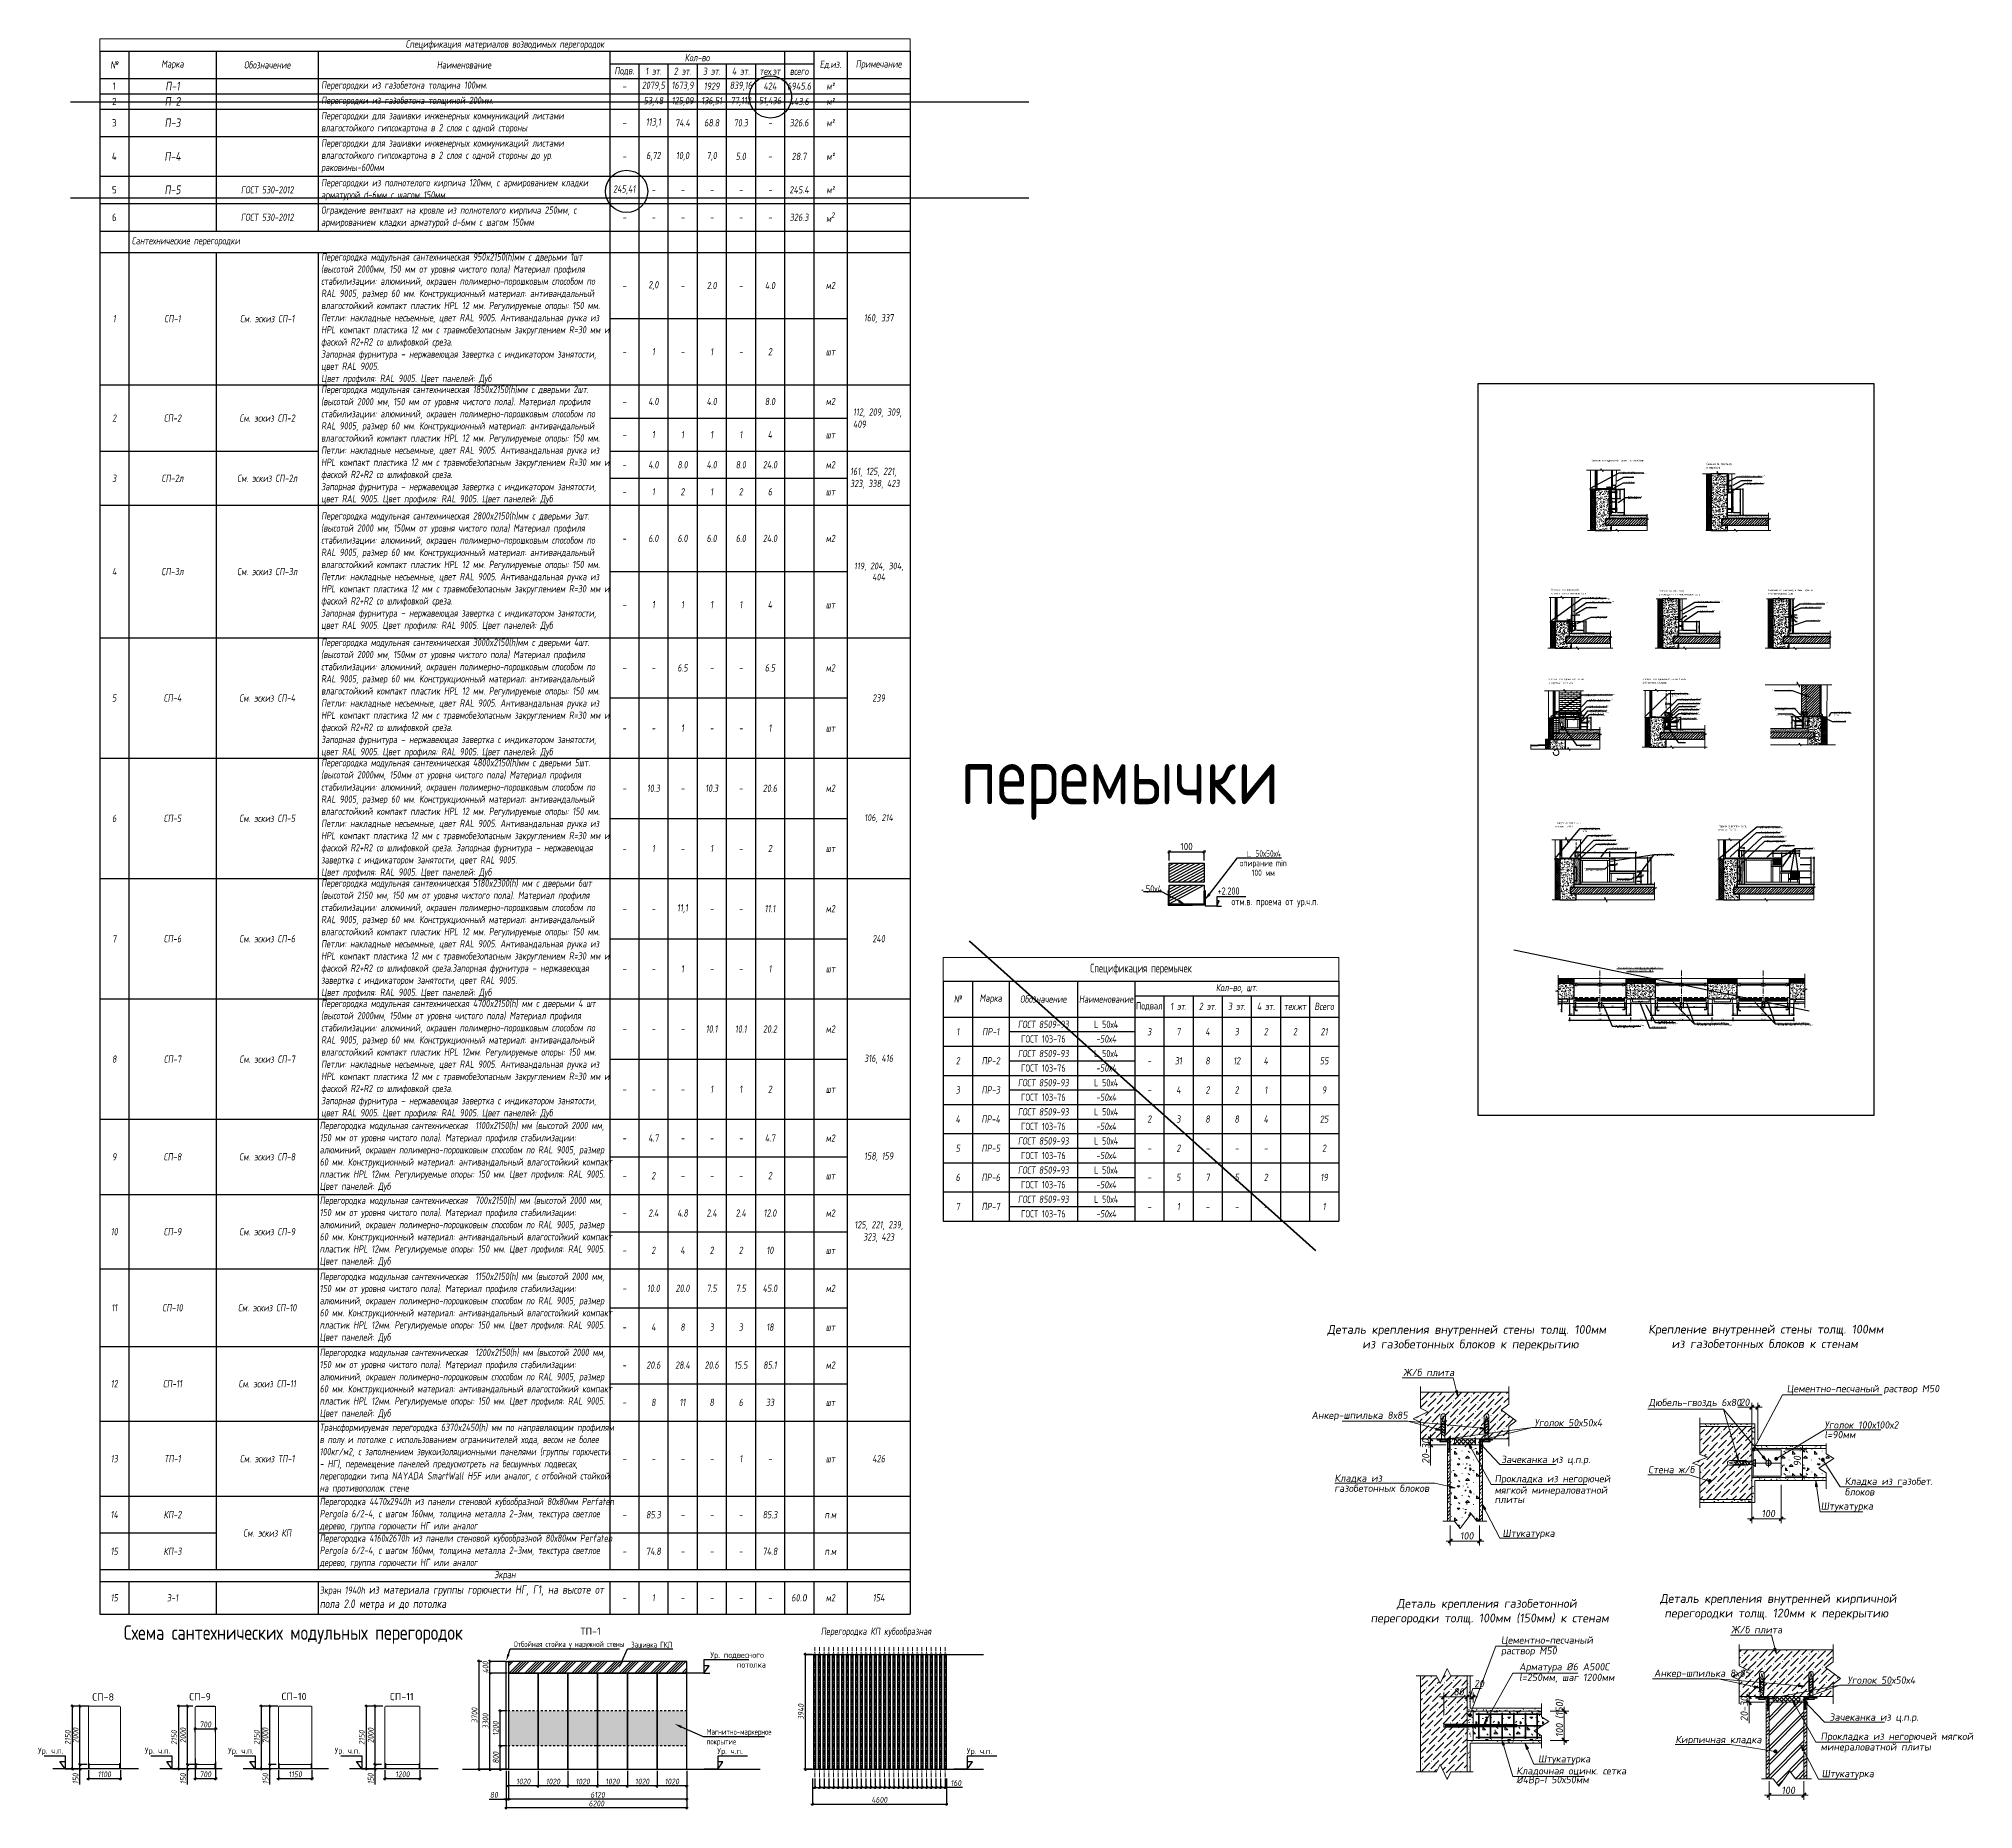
# Model space of a CAD drawing. Header units: millimetres. Extents: x 77165 to 11476408, y -193619 to 1121001.
# Drawn here: x 621491 to 687873, y 279886 to 340648 of the extents above; entities that cross this region are included whole.
import ezdxf
from ezdxf import colors
from ezdxf.entities.mleader import LeaderData, LeaderLine
from ezdxf.enums import TextEntityAlignment as Align
from ezdxf.math import Vec2, Vec3
from ezdxf.xclip import XClip

# ---------------------------------------------------------------- set-up
doc = ezdxf.new("R2010")
doc.units = ezdxf.units.MM
doc.header["$XCLIPFRAME"] = 0
for name, pattern in [('CENTER', [50.8, 31.75, -6.35, 6.35, -6.35]), ('CONTINOUS', [0]), ('DASHED2', [9.525, 6.35, -3.175]), ('HIDDEN', [9.525, 6.35, -3.175]), ('осеваяX2', [101.6, 63.5, -12.7, 12.7, -12.7]), ('Штриховая', [282.222223, 141.111112, -141.111112])]:
    doc.linetypes.add(name, pattern=pattern)
doc.layers.get('Defpoints').update_dxf_attribs({"color": 3})
for name, color, linetype in [('-OCSC Beams Steel', 1, 'CONTINOUS'), ('АР_Таблицы', 250, 'Continuous'), ('АР_Текст РД', 5, 'Continuous')]:
    doc.layers.add(name, color=color, linetype=linetype)
for name, color, linetype, lineweight in [('1. АР', 7, 'Continuous', 5), ('1. АР_Разрез', 7, 'Continuous', 30), ('11. Сплошная', 7, 'Continuous', 9), ('_0', 250, 'Continuous', 9), ('TN-ГИДРОИЗОЛЯЦИЯ БИТУМАЯ ВЕРХНЯЯ', 32, 'Continuous', 15), ('TN-МЕТАЛЛ КОНСТРУКЦИИ', 162, 'Continuous', 35), ('АР Текст', 7, 'Continuous', 9), ('АР_Выноски АПР', 5, 'Continuous', 5), ('АР_Оси', 193, 'Continuous', 9), ('АР_стены', 250, 'Continuous', 30), ('АР_Штриховка_Стималит', 250, 'Continuous', 9), ('Каркас_Импост', 7, 'Continuous', 9), ('Легенды цветовых обозначений', 7, 'Continuous', 9), ('Марки окон', 7, 'Continuous', 9), ('Окна', 5, 'Continuous', 9), ('Перекрытия', 7, 'Continuous', 9), ('Сантехнические приборы', 7, 'Continuous', 9), ('СКУД', 5, 'Continuous', 20), ('ТХ', 252, 'Continuous', 20), ('Фасад_тонкие', 7, 'Continuous', 5), ('Штриховка', 253, 'Continuous', 13), ('Штриховка в сечении', 7, 'Continuous', 18)]:
    doc.layers.add(name, color=color, linetype=linetype, lineweight=lineweight)
doc.styles.add('ICOCPEUR', font='isocpeur.ttf')
doc.styles.add('ISOCPEUR', font='isocpeur.ttf', dxfattribs={"width": 0.7, "height": 270})
doc.styles.add('ISOCPEUR_1', font='isocpeur.ttf', dxfattribs={"width": 0.9, "height": 250})
doc.styles.add('ISOCPEUR_2', font='isocpeur.ttf', dxfattribs={"width": 0.9, "height": 300})
doc.styles.add('Архитект', font='isocpeur.ttf', dxfattribs={"width": 0.8, "oblique": 8})
doc.styles.add('Архитектурный размер', font='isocpeur.ttf', dxfattribs={"width": 0.8, "oblique": 8})
doc.styles.add('ГОСТ М100', font='ARIALN.TTF')
doc.styles.add('М2', font='CS_Gost2304.shx')
doc.linetypes.add('ограждение1', pattern='A,6.35,-2.54,[133,ltypeshp.shx,S=2.54,R=0,X=-2.54,Y=0],-2.54,25.4', length=36.83)
doc.dimstyles.new('2_5', dxfattribs={"dimscale": 304.8, "dimtxt": 250, "dimasz": 0.305, "dimexe": 0.15, "dimexo": 0.3, "dimgap": 0.19, "dimtad": 1, "dimdec": 0, "dimzin": 0, "dimdsep": 46, "dimtxsty": 'ISOCPEUR_1', "dimblk1": 'OBLIQUE', "dimblk2": 'OBLIQUE', "dimsah": 1, "dimcen": 0.09, "dimdle": 0.15, "dimazin": 0, "dimtfac": 1, "dimtdec": 0, "dimtix": 1, "dimtmove": 1, "dimatfit": 3, "dimfxl": 1, "dimtvp": 1, "dimtolj": 1, "dimtzin": 0, "dimarcsym": 2})
doc.dimstyles.new('ISO-25', dxfattribs={"dimtxt": 100, "dimasz": 30, "dimexe": 50, "dimexo": 50, "dimgap": 5, "dimtad": 1, "dimdec": 0, "dimdsep": 46, "dimtxsty": 'ГОСТ М100', "dimblk": 'OBLIQUE', "dimcen": 30, "dimdle": 50, "dimadec": 0, "dimazin": 0, "dimtfac": 1, "dimtdec": 0, "dimtmove": 1, "dimatfit": 3, "dimldrblk": 'OBLIQUE', "dimfxl": 1, "dimarcsym": 0})
doc.dimstyles.new('R_50', dxfattribs={"dimtxt": 200, "dimasz": 75, "dimexe": 50, "dimexo": 50, "dimgap": 50, "dimtad": 1, "dimdec": 0, "dimrnd": 5, "dimzin": 0, "dimdsep": 46, "dimtxsty": 'Архитектурный размер', "dimblk": 'OBLIQUE', "dimcen": 0, "dimdle": 50, "dimclrd": 256, "dimclre": 256, "dimclrt": 256, "dimadec": 0, "dimazin": 0, "dimtm": 1e-09, "dimtfac": 2, "dimtdec": 0, "dimtmove": 1, "dimatfit": 3, "dimfxl": 1, "dimtvp": 3, "dimtfill": 1, "dimtolj": 1, "dimtzin": 0, "dimarcsym": 0})
pattern_1 = [(45, (8364616433.42, 936438239.73), (-112.2532015134, 112.2532015134), [])]
pattern_2 = [(45, (674651.193, 305936.767), (-22.45064, 22.45064), [])]
pattern_3 = [(0, (309122.17, 4461969.63), (0, 67.7418), []), (90, (309122.17, 4461969.63), (-101.6, 67.7418), [67.7418, -67.7418])]
pattern_4 = [(50, (294280.38, 4447108.94), (182.184669, -15.9390855), [19.05, -209.55]), (355, (294280.38, 4447108.94), (-35.2434214, 191.056845), [15.24, -167.640584]), (100.4514447, (294295.56, 4447107.61), (146.941247, 175.117752), [16.190009, -178.090245]), (46.1842, (294280.38, 4447159.74), (271.079041, -42.042328), [28.575, -314.325]), (96.6355576, (294302.97, 4447156.24), (237.404134, 247.426125), [24.285023, -267.135608]), (351.184151, (294280.38, 4447159.74), (237.404134, 247.426125), [22.859967, -251.459732]), (21, (294305.78, 4447147.04), (151.614391, -102.265198), [19.05, -209.55]), (326, (294305.78, 4447147.04), (61.802028, 184.187966), [15.24, -167.64]), (71.451445, (294318.41, 4447138.52), (213.416419, 81.922769), [16.190009, -178.089938]), (37.5, (294280.376, 4447108.94), (3.0886033, 84.5550389), [0, -165.608, 0, -170.18, 0, -168.275]), (7.5, (294280.38, 4447108.94), (66.8196625, 100.1805748), [0, -97.028, 0, -161.798, 0, -64.135]), (327.5, (294223.734, 4447108.94), (135.5905952, -5.728744), [0, -63.5, 0, -198.12, 0, -262.89]), (317.5, (294198.33, 4447108.94), (148.1291814, 25.426491), [0, -82.55, 0, -131.572, 0, -186.69])]
pattern_5 = [(135, (294280.376, 4447108.94), (-11.22532015, -11.22532015), [])]
pattern_6 = [(37.5, (328468.68, 4469160.164), (-1.6000313, 48.94132373), [0, -38.608, 0, -43.18, 0, -41.275]), (7.5, (328468.68, 4469160.164), (44.9523283, 71.6825101), [0, -20.828, 0, -34.798, 0, -13.335]), (327.5, (328437.44, 4469160.164), (79.09923702, 0.14371847), [0, -12.7, 0, -45.72, 0, -59.69]), (317.5, (328437.44, 4469160.164), (76.3556452, 22.2929323), [0, -6.35, 0, -29.972, 0, -34.29])]
pattern_7 = [(45, (516653.92, -194466.07), (-44.194174, 44.194174), [])]
pattern_8 = [(135, (292565.837, 4462197.432), (-11.22532015, -11.22532015), [])]
pattern_9 = [(135, (308760.349, 4461806.499), (-11.22532015, -11.22532015), [])]
pattern_10 = [(135, (314370.142, 4461812.499), (-11.22532015, -11.22532015), [])]
pattern_11 = [(135, (290169.905, 4462197.432), (-11.22532015, -11.22532015), [])]
pattern_12 = [(90, (294280.376, 4445936.77), (-22.225, 0), []), (180, (294280.376, 4445936.77), (-2e-15, -22.225), [])]

msp = doc.modelspace()

# ---------------------------------------------------------------- texts
at = {"color": 2, "lineweight": 35, "ltscale": 100, "insert": (653134.1983, 316339.81968), "char_height": 1965.754434, "width": 6867.8302022, "attachment_point": 1, "style": 'М2'}
msp.add_mtext('перемычки', dxfattribs=at)
at = {"layer": '1. АР', "lineweight": 13, "char_height": 75, "attachment_point": 1, "style": 'ISOCPEUR'}
for s, insert, width in [('Сечение по подоконной части   в спортзале', (674768.48056, 326213.30826), 1425.366886), ('Сечение по простенку\\Pв спортзале', (678720.49842, 326093.61072), 1425.366886), ('Сечение по подоконной \\Pчасти в гимнастическом зале', (673394.67715, 321776.10758), 1425.366886), ('Сечение по простенку\\Pв помещении гимнастическом зале', (677080.79205, 321744.5662), 1425.366886), ('Сечение по простенку в зоне трубы в гимнастическом зале', (680846.57801, 321768.43965), 1425.366886), ('Сечение по подоконной части \\Pв переходе 1го этажа', (673293.8158, 318713.07852), 1425.366886), ('Сечение по подоконной части 1 этаж\\Pбиблиотека, столовая', (676519.01006, 318713.78651), 1990.0543904), ('Подиум актового зала\\Pсечение П3-П3 ', (673532.24626, 313782.74014), 1425.366886), ('Подиум в актовом зале, \\Pсечение П4-П4 ', (679134.82362, 313664.52869), 1425.366886)]:
    msp.add_mtext(s, dxfattribs=dict(at, insert=insert, width=width))
at = {"layer": 'АР Текст', "style": 'ICOCPEUR', "width": 0.7}
for s, p in [('+2.200', (662318.72678, 311398.10746)), ('отм.в. проема от ур.ч.п.', (663910.55609, 311036.02671))]:
    msp.add_text(s, height=250, dxfattribs=at).set_placement(p, align=Align.MIDDLE_CENTER)
at = {"layer": 'АР Текст', "style": 'Архитектурный размер', "oblique": 8}
for s, height, p in [('Деталь крепления внутренней стены толщ. 100мм', 300, (665707.70697, 296202.10763)), ('Крепление внутренней стены толщ. 100мм', 300, (676719.681, 296213.08824)), ('из газобетонных блоков к перекрытию', 300, (666907.70697, 295702.10763)), ('из газобетонных блоков к стенам', 300, (677519.681, 295713.08824)), ('Ж/б плита', 250, (668312.76197, 294751.9462)), ('Цементно-песчаный раствор М50', 250, (681472.50185, 294198.53504)), ('Анкер-шпилька 8х85', 250, (665164.44816, 293284.96752)), ('Дюбель-гвоздь 6х80', 250, (676733.39173, 293721.90561)), ('20', 250, (679855.01756, 293729.06173)), ('Уголок 50х50х4', 250, (672817.24032, 293027.07992)), ('Уголок 100х100х2', 250, (682767.56185, 292952.33112)), ('l=90мм', 250, (682767.56185, 292618.89653)), ('Зачеканка из ц.п.р.', 250, (671674.94082, 291769.13263)), ('Стена ж/б', 250, (676721.9049, 291419.88034)), ('газобетонных блоков', 250, (665951.93542, 290779.1329)), ('Кладка из ', 250, (665951.93542, 291127.98768)), ('мягкой минераловатной ', 250, (671447.90748, 290717.21094)), ('Прокладка из негорючей ', 250, (671447.90748, 291108.55604)), ('блоков', 250, (683460.37491, 290654.73074)), ('Кладка из газобет.', 250, (683460.37491, 291018.56603)), ('плиты', 250, (671447.90748, 290395.30516)), ('100', 250, (680606.29762, 289911.93058)), ('Штукатурка', 250, (682639.86648, 290171.27599)), ('Штукатурка', 250, (671717.1192, 289236.25254)), ('100', 250, (670258.54845, 289144.86665)), ('Деталь крепления газобетонной', 300, (668092.32165, 286801.24188)), ('Деталь крепления внутренней кирпичной', 300, (677124.72146, 286970.2978)), ('перегородки толщ. 100мм (150мм) к стенам', 300, (667192.32165, 286301.24188)), ('перегородки толщ. 120мм к перекрытию', 300, (677274.72146, 286470.2978)), ('Ж/б плита', 250, (679565.50919, 285925.79669)), ('раствор М50', 250, (671665.86223, 285204.51728)), ('Цементно-песчаный', 250, (671665.86223, 285568.35257)), ('Арматура Ø6 А500С', 250, (672290.88072, 284653.61011)), ('20', 250, (670749.53956, 284076.19841)), ('l=250мм, шаг 1200мм', 250, (672290.88072, 284289.77483)), ('Анкер-шпилька 8х85', 250, (676919.77255, 284432.44364)), ('Уголок 50х50х4', 250, (683556.11831, 284193.7849)), ('80', 250, (670037.23338, 283793.15265)), ('Зачеканка из ц.п.р.', 250, (682938.72534, 282925.18916)), ('Кирпичная кладка', 250, (677653.06335, 282155.45596)), ('минераловатной плиты', 250, (682635.18234, 281903.16221)), ('Прокладка из негорючей мягкой', 250, (682635.18234, 282266.9975)), ('Штукатурка', 250, (672940.32598, 281492.45248)), ('Ø4Вр-I 50х50мм', 250, (672195.60455, 280780.60512)), ('Кладочная оцинк. сетка', 250, (672195.60455, 281080.60512)), ('Штукатурка', 250, (682670.16555, 280988.92684)), ('100', 250, (681291.61777, 280412.83615))]:
    msp.add_text(s, height=height, dxfattribs=at).set_placement(p)
for s, p in [('20-30', (669209.58023, 291744.3522)), ('90', (681960.37238, 291659.27274)), ('100 (150)', (673797.0305, 282366.66476)), ('20-30', (680135.41502, 282900.85522))]:
    msp.add_text(s, height=250, rotation=90, dxfattribs=at).set_placement(p)
at = {"layer": 'АР_Таблицы', "lineweight": 9, "char_height": 200, "attachment_point": 1, "style": 'ICOCPEUR'}
for s, insert, width in [('Ур. подвесного         потолка ', (644539.8091, 285281.93312), 1949.7644139), ('Ур. ч.п. ', (644777.24208, 281985.40664), 3575.5473089), ('Ур. ч.п. ', (653336.72461, 281985.40664), 3575.5473089)]:
    msp.add_mtext(s, dxfattribs=dict(at, insert=insert, width=width))
at = {"layer": 'АР_Текст РД', "attachment_point": 6, "style": 'ICOCPEUR'}
for s, insert, char_height, width in [('{\\W0.8;\\C5;Схема сантехнических модульных перегородок}', (636046.46297, 285883.38996), 500, 13141.9074044), ('ТП-1', (640773.12134, 285997.34165), 250, 1039.9695286), ('{\\Q8;\\W0.8;Перегородка КП кубообразная }', (652122.02851, 285962.31968), 250, 4505)]:
    msp.add_mtext(s, dxfattribs=dict(at, insert=insert, char_height=char_height, width=width))

# ---------------------------------------------------------------- blocks, each defined once
blk = doc.blocks.new('_Oblique')
at = {"color": 0, "linetype": 'ByBlock', "lineweight": -2}
blk.add_line((-0.5, -0.5), (0.5, 0.5), dxfattribs=at)
blk = doc.blocks.new('*D281')
at = {"layer": 'Defpoints', "color": 0, "linetype": 'ByBlock', "ltscale": 40, "transparency": 16777216}
for p in [(661479, 312745), (660279, 312352), (661479, 312352)]:
    blk.add_point(p, dxfattribs=at)
at = {"layer": 'СКУД', "color": 0, "linetype": 'ByBlock', "lineweight": -2, "ltscale": 40, "transparency": 16777216}
for p, q in [((660233, 312745), (661524, 312745)), ((660279, 312443), (660279, 312791)), ((661479, 312443), (661479, 312791))]:
    blk.add_line(p, q, dxfattribs=at)
at = {"layer": 'СКУД', "color": 0, "linetype": 'ByBlock', "lineweight": -2, "ltscale": 40, "transparency": 16777216, "xscale": 92.964, "yscale": 92.964, "zscale": 92.964, "rotation": 180}
blk.add_blockref('_Oblique', (660279, 312745), dxfattribs=at)
at = {"layer": 'СКУД', "color": 0, "linetype": 'ByBlock', "lineweight": -2, "ltscale": 40, "transparency": 16777216, "xscale": 92.964, "yscale": 92.964, "zscale": 92.964}
blk.add_blockref('_Oblique', (661479, 312745), dxfattribs=at)
at = {"layer": 'СКУД', "color": 0, "linetype": 'ByBlock', "ltscale": 40, "transparency": 16777216, "insert": (660879, 312928), "char_height": 250, "attachment_point": 5, "style": 'ISOCPEUR_1'}
blk.add_mtext('\\A1;100 ', dxfattribs=at)
blk = doc.blocks.new('*T246')
at = {"layer": 'Defpoints', "color": 8, "linetype": 'ByBlock', "lineweight": 0, "ltscale": 100, "transparency": 16777216}
for p, q in [((0, 0), (13570, 0)), ((0, 0), (0, -813)), ((13570, 0), (13570, -813))]:
    blk.add_line(p, q, dxfattribs=at)
at = {"layer": 'АР_Таблицы', "color": 0, "linetype": 'ByBlock', "lineweight": -2, "ltscale": 100, "transparency": 16777216}
for p, q in [((0, -813), (13570, -813)), ((0, -813), (0, -9049)), ((1000, -813), (1000, -9049)), ((2262, -813), (2262, -9049)), ((4605, -813), (4605, -9049)), ((6570, -813), (6570, -9049)), ((6570, -1315), (13570, -1315)), ((7570, -1315), (7570, -9049)), ((8570, -1315), (8570, -9049)), ((9570, -1315), (9570, -9049)), ((10570, -1315), (10570, -9049)), ((11570, -1315), (11570, -9049)), ((12570, -1315), (12570, -9049)), ((13570, -813), (13570, -2049)), ((0, -2049), (13570, -2049)), ((2262, -2549), (6570, -2549)), ((0, -3049), (13570, -3049)), ((2262, -3549), (6570, -3549)), ((0, -4049), (13570, -4049)), ((2262, -4549), (6570, -4549)), ((0, -5049), (13570, -5049)), ((2262, -5549), (6570, -5549)), ((0, -6049), (13570, -6049)), ((2262, -6549), (6570, -6549)), ((0, -7049), (13570, -7049)), ((2262, -7549), (6570, -7549)), ((0, -8049), (13570, -8049)), ((2262, -8549), (6570, -8549)), ((0, -9049), (13570, -9049))]:
    blk.add_line(p, q, dxfattribs=at)
at = {"layer": 'АР_Таблицы', "color": 0, "lineweight": -2, "ltscale": 100, "transparency": 16777216}
blk.add_line((13570, -2049), (13570, -9049), dxfattribs=at)
at = {"layer": 'АР_Таблицы', "ltscale": 100, "transparency": 16777216, "attachment_point": 5}
for s, insert, char_height, width, style in [('Спецификация перемычек', (6785, -407), 300, 13470.38, 'ISOCPEUR'), ('№', (500, -1431), 250, 900, 'Архитект'), ('Марка', (1631, -1431), 250, 1162.15, 'Архитект'), ('Обозначение', (3433, -1431), 250, 2242.5, 'Архитект'), ('Наименование', (5588, -1431), 250, 1865.74, 'Архитект'), ('Кол-во, шт.', (10070, -1064), 250, 6900, 'Архитект'), ('{\\Q0;\\W0.7;Подвал}', (7070, -1682), 250, 900, 'Архитект'), ('1 эт.', (8070, -1682), 250, 900, 'Архитект'), ('2 эт.', (9070, -1682), 250, 900, 'Архитект'), ('3 эт.', (10070, -1682), 250, 900, 'Архитект'), ('4 эт.', (11070, -1682), 250, 900, 'Архитект'), ('тех.жт', (12070, -1682), 250, 900, 'Архитект'), ('Всего', (13070, -1682), 250, 900, 'Архитект'), ('1', (500, -2549), 250, 800, 'Архитект'), ('ПР-1                  ', (1631, -2549), 250, 1062.15, 'Архитект'), ('ГОСТ 8509-93', (3433, -2299), 250, 2142.5, 'Архитект'), ('{\\Q0;\\W0.7;L 50х4}', (5588, -2299), 250, 1765.74, 'Архитект'), ('3', (7070, -2549), 250, 800, 'Архитект'), ('7', (8070, -2549), 250, 800, 'Архитект'), ('4', (9070, -2549), 250, 800, 'Архитект'), ('3', (10070, -2549), 250, 800, 'Архитект'), ('2', (11070, -2549), 250, 800, 'Архитект'), ('2', (12070, -2549), 250, 800, 'Архитект'), ('21', (13070, -2549), 245.7, 900, 'Архитект'), ('ГОСТ 8509-93', (3433, -3299), 250, 2142.5, 'Архитект'), ('{\\Q0;\\W0.7;ГОСТ 103-76\\P}', (3433, -2799), 250, 2142.5, 'Архитект'), ('{\\Q0;\\W0.7;L 50х4}', (5588, -3299), 250, 1765.74, 'Архитект'), ('-50х4 ', (5588, -2799), 250, 1765.74, 'Архитект'), ('2', (500, -3549), 250, 800, 'Архитект'), ('ПР-2                             ', (1631, -3549), 250, 1062.15, 'Архитект'), ('{\\Q0;\\W0.7;ГОСТ 103-76\\P}', (3433, -3799), 250, 2142.5, 'Архитект'), ('-50х4 ', (5588, -3799), 250, 1765.74, 'Архитект'), ('-', (7070, -3549), 250, 800, 'Архитект'), ('31', (8070, -3549), 250, 800, 'Архитект'), ('8', (9070, -3549), 250, 800, 'Архитект'), ('12', (10070, -3549), 250, 800, 'Архитект'), ('4', (11070, -3549), 250, 800, 'Архитект'), ('55', (13070, -3549), 245.7, 900, 'Архитект'), ('3', (500, -4549), 250, 800, 'Архитект'), ('ПР-3                        ', (1631, -4549), 250, 1062.15, 'Архитект'), ('ГОСТ 8509-93', (3433, -4299), 250, 2142.5, 'Архитект'), ('{\\Q0;\\W0.7;L 50х4}', (5588, -4299), 250, 1765.74, 'Архитект'), ('-', (7070, -4549), 250, 800, 'Архитект'), ('4', (8070, -4549), 250, 800, 'Архитект'), ('2', (9070, -4549), 250, 800, 'Архитект'), ('2', (10070, -4549), 250, 800, 'Архитект'), ('1', (11070, -4549), 250, 800, 'Архитект'), ('9', (13070, -4549), 246, 900, 'Архитект'), ('ГОСТ 8509-93', (3433, -5299), 250, 2142.5, 'Архитект'), ('{\\Q0;\\W0.7;ГОСТ 103-76\\P}', (3433, -4799), 250, 2142.5, 'Архитект'), ('{\\Q0;\\W0.7;L 50х4}', (5588, -5299), 250, 1765.74, 'Архитект'), ('-50х4 ', (5588, -4799), 250, 1765.74, 'Архитект'), ('4', (500, -5549), 250, 800, 'Архитект'), ('ПР-4                           ', (1631, -5549), 250, 1062.15, 'Архитект'), ('{\\Q0;\\W0.7;ГОСТ 103-76\\P}', (3433, -5799), 250, 2142.5, 'Архитект'), ('-50х4 ', (5588, -5799), 250, 1765.74, 'Архитект'), ('2', (7070, -5549), 250, 800, 'Архитект'), ('3', (8070, -5549), 250, 800, 'Архитект'), ('8', (9070, -5549), 250, 800, 'Архитект'), ('8', (10070, -5549), 250, 800, 'Архитект'), ('4', (11070, -5549), 250, 800, 'Архитект'), ('25', (13070, -5549), 245.7, 900, 'Архитект'), ('5', (500, -6549), 250, 800, 'Архитект'), ('ПР-5                           ', (1631, -6549), 250, 1062.15, 'Архитект'), ('ГОСТ 8509-93', (3433, -6299), 250, 2142.5, 'Архитект'), ('{\\Q0;\\W0.7;L 50х4}', (5588, -6299), 250, 1765.74, 'Архитект'), ('-', (7070, -6549), 250, 800, 'Архитект'), ('2', (8070, -6549), 250, 800, 'Архитект'), ('-', (9070, -6549), 250, 800, 'Архитект'), ('-', (10070, -6549), 250, 800, 'Архитект'), ('-', (11070, -6549), 250, 800, 'Архитект'), ('2', (13070, -6549), 246, 900, 'Архитект'), ('ГОСТ 8509-93', (3433, -7299), 250, 2142.5, 'Архитект'), ('{\\Q0;\\W0.7;ГОСТ 103-76\\P}', (3433, -6799), 250, 2142.5, 'Архитект'), ('{\\Q0;\\W0.7;L 50х4}', (5588, -7299), 250, 1765.74, 'Архитект'), ('-50х4 ', (5588, -6799), 250, 1765.74, 'Архитект'), ('6', (500, -7549), 250, 800, 'Архитект'), ('ПР-6                           ', (1631, -7549), 250, 1062.15, 'Архитект'), ('{\\Q0;\\W0.7;ГОСТ 103-76\\P}', (3433, -7799), 250, 2142.5, 'Архитект'), ('-50х4 ', (5588, -7799), 250, 1765.74, 'Архитект'), ('-', (7070, -7549), 250, 800, 'Архитект'), ('5', (8070, -7549), 250, 800, 'Архитект'), ('7', (9070, -7549), 250, 800, 'Архитект'), ('5', (10070, -7549), 250, 800, 'Архитект'), ('2', (11070, -7549), 250, 800, 'Архитект'), ('19', (13070, -7549), 245.7, 900, 'Архитект'), ('7', (500, -8549), 250, 800, 'Архитект'), ('ПР-7                           ', (1631, -8549), 250, 1062.15, 'Архитект'), ('ГОСТ 8509-93', (3433, -8299), 250, 2142.5, 'Архитект'), ('{\\Q0;\\W0.7;L 50х4}', (5588, -8299), 250, 1765.74, 'Архитект'), ('-', (7070, -8549), 250, 800, 'Архитект'), ('1', (8070, -8549), 250, 800, 'Архитект'), ('-', (9070, -8549), 250, 800, 'Архитект'), ('-', (10070, -8549), 250, 800, 'Архитект'), ('-', (11070, -8549), 250, 800, 'Архитект'), ('1', (13070, -8549), 246, 900, 'Архитект'), ('{\\Q0;\\W0.7;ГОСТ 103-76\\P}', (3433, -8799), 250, 2142.5, 'Архитект'), ('-50х4 ', (5588, -8799), 250, 1765.74, 'Архитект')]:
    blk.add_mtext(s, dxfattribs=dict(at, insert=insert, char_height=char_height, width=width, style=style))
blk = doc.blocks.new('*T247')
at = {"layer": 'Defpoints', "color": 8, "linetype": 'ByBlock', "lineweight": 0, "ltscale": 100, "transparency": 16777216}
for p, q in [((0, 0), (27812, 0)), ((0, 0), (0, -433)), ((27812, 0), (27812, -433))]:
    blk.add_line(p, q, dxfattribs=at)
at = {"layer": 'АР_Таблицы', "color": 0, "linetype": 'ByBlock', "lineweight": -2, "ltscale": 100, "transparency": 16777216}
for p, q in [((0, -433), (27812, -433)), ((0, -433), (0, -1367)), ((1000, -433), (1000, -1367)), ((4000, -433), (4000, -1367)), ((7500, -433), (7500, -1367)), ((17500, -433), (17500, -1367)), ((23500, -433), (23500, -1367)), ((24500, -433), (24500, -1367)), ((25648, -433), (25648, -52537)), ((27812, -433), (27812, -1367)), ((17500, -867), (24500, -867)), ((18500, -867), (18500, -1367)), ((19500, -867), (19500, -1367)), ((20500, -867), (20500, -1367)), ((21500, -867), (21500, -1367)), ((22500, -867), (22500, -1367)), ((0, -1367), (27812, -1367)), ((1000, -1892), (27812, -1892)), ((1000, -2417), (27812, -2417)), ((0, -3358), (27812, -3358)), ((0, -4717), (27812, -4717)), ((0, -5658), (27812, -5658)), ((0, -6600), (27812, -6600)), ((0, -6600), (0, -54065)), ((1000, -6600), (1000, -52537)), ((17500, -6600), (17500, -52537)), ((18500, -6600), (18500, -52537)), ((19500, -6600), (19500, -52537)), ((20500, -6600), (20500, -52537)), ((21500, -6600), (21500, -52537)), ((22500, -6600), (22500, -52537)), ((27812, -6600), (27812, -54065)), ((0, -7333), (27812, -7333)), ((4000, -7333), (4000, -52537)), ((7500, -7333), (7500, -52537)), ((17500, -9607), (25648, -9607)), ((0, -11881), (27812, -11881)), ((17500, -13020), (25648, -13020)), ((0, -14159), (7500, -14159)), ((17500, -14159), (27812, -14159)), ((17500, -15085), (25648, -15085)), ((0, -16012), (27812, -16012)), ((17500, -18286), (25648, -18286)), ((0, -20560), (27812, -20560)), ((17500, -22625), (25648, -22625)), ((0, -24691), (27812, -24691)), ((17500, -26756), (25648, -26756)), ((0, -28822), (27812, -28822)), ((17500, -30887), (25648, -30887)), ((0, -32953), (27812, -32953)), ((17500, -35018), (25648, -35018)), ((0, -37084), (27812, -37084)), ((17500, -38372), (25648, -38372)), ((0, -39661), (27812, -39661)), ((17500, -40940), (25648, -40940)), ((0, -42219), (27812, -42219)), ((17500, -43549), (25648, -43549)), ((0, -44879), (27812, -44879)), ((17500, -46158), (25648, -46158)), ((0, -47437), (27812, -47437)), ((23500, -47437), (23500, -50021)), ((24500, -47437), (24500, -50021)), ((0, -50021), (27812, -50021)), ((0, -51279), (4000, -51279)), ((7500, -51279), (27812, -51279)), ((0, -52537), (27812, -52537)), ((0, -52943), (27812, -52943)), ((1000, -52943), (1000, -54065)), ((4000, -52943), (4000, -54065)), ((7500, -52943), (7500, -54065)), ((17500, -52943), (17500, -54065)), ((18500, -52943), (18500, -54065)), ((19500, -52943), (19500, -54065)), ((20500, -52943), (20500, -54065)), ((21500, -52943), (21500, -54065)), ((22500, -52943), (22500, -54065)), ((23500, -52943), (23500, -54065)), ((24500, -52943), (24500, -54065)), ((25648, -52943), (25648, -54065)), ((0, -54065), (7500, -54065)), ((17500, -54065), (27812, -54065))]:
    blk.add_line(p, q, dxfattribs=at)
at = {"layer": 'АР_Таблицы', "color": 0, "lineweight": -2, "ltscale": 100, "transparency": 16777216}
for p, q in [((0, -1367), (0, -6600)), ((0, -1892), (1000, -1892)), ((1000, -1367), (1000, -6600)), ((4000, -1367), (4000, -6600)), ((7500, -1367), (7500, -6600)), ((17500, -1367), (17500, -6600)), ((18500, -1367), (18500, -6600)), ((19500, -1367), (19500, -6600)), ((20500, -1367), (20500, -6600)), ((21500, -1367), (21500, -6600)), ((22500, -1367), (22500, -6600)), ((23500, -1367), (23500, -47437)), ((24500, -1367), (24500, -47437)), ((27812, -1367), (27812, -6600)), ((0, -2417), (1000, -2417)), ((23500, -50021), (23500, -52537)), ((24500, -50021), (24500, -52537))]:
    blk.add_line(p, q, dxfattribs=at)
at = {"layer": 'АР_Таблицы', "color": 0, "linetype": 'ByBlock', "ltscale": 100, "transparency": 16777216}
blk.add_line((7500, -54065), (17500, -54065), dxfattribs=at)
at = {"layer": 'АР_Таблицы', "ltscale": 100, "transparency": 16777216}
for s, insert, char_height, width, attachment_point, style in [('Спецификация материалов возводимых перегородок', (13906, -217), 250, 27711.72, 5, 'Архитект'), ('Кол-во', (20500, -650), 250, 5900, 5, 'Архитект'), ('№', (500, -900), 250, 900, 5, 'Архитект'), ('Марка', (2500, -900), 250, 2900, 5, 'Архитект'), ('Обозначение', (5750, -900), 250, 3400, 5, 'Архитект'), ('Наименование', (12500, -900), 250, 9900, 5, 'Архитект'), ('Подв.', (18000, -1117), 250, 900, 5, 'Архитект'), ('1 эт.', (19000, -1117), 250, 900, 5, 'Архитект'), ('2 эт.', (20000, -1117), 250, 900, 5, 'Архитект'), ('3 эт.', (21000, -1117), 250, 900, 5, 'Архитект'), ('4 эт.', (22000, -1117), 250, 900, 5, 'Архитект'), ('тех.эт', (23000, -1117), 250, 900, 5, 'Архитект'), ('всего', (24000, -1117), 250, 900, 5, 'Архитект'), ('Ед.из.  ', (25074, -900), 250, 1048.18, 5, 'Архитект'), ('Примечание', (26730, -900), 250, 2063.53, 5, 'Архитект'), ('1', (500, -1629), 250, 668.26, 5, 'ISOCPEUR_2'), ('П-1', (2500, -1629), 300, 2800, 5, 'Архитект'), ('{\\C256;Перегородки из газобетона толщина 100мм.}', (7600, -1467), 250, 9800, 1, 'Архитект'), ('Перегородки из газобетона толщиной 200мм.', (7600, -1992), 250, 9800, 1, 'Архитект'), ('-', (18000, -1629), 250, 900, 5, 'Архитект'), ('2079,5', (19000, -1629), 250, 900, 5, 'Архитект'), ('1673,9', (20000, -1629), 250, 900, 5, 'Архитект'), ('1929', (21000, -1629), 250, 900, 5, 'Архитект'), ('839,16', (22000, -1629), 250, 900, 5, 'Архитект'), ('424', (23000, -1629), 250, 900, 5, 'Архитект'), ('6945.6', (24000, -1629), 245.7, 900, 5, 'Архитект'), ('м²', (25074, -1629), 250, 948.18, 5, 'Архитект'), ('2', (500, -2154), 250, 668.26, 5, 'ISOCPEUR_2'), ('П-2', (2500, -2154), 300, 2800, 5, 'Архитект'), ('Перегородки для зашивки инженерных коммуникаций листами влагостойкого гипсокартона в 2 слоя с одной стороны', (7600, -2517), 250, 9800, 1, 'Архитект'), ('-', (18000, -2154), 250, 900, 5, 'Архитект'), ('53,48', (19000, -2154), 250, 900, 5, 'Архитект'), ('125,09', (20000, -2154), 250, 900, 5, 'Архитект'), ('136,51', (21000, -2154), 250, 900, 5, 'Архитект'), ('77,112', (22000, -2154), 250, 900, 5, 'Архитект'), ('51,436', (23000, -2154), 250, 900, 5, 'Архитект'), ('443.6', (24000, -2154), 245.7, 900, 5, 'Архитект'), ('м²', (25074, -2154), 250, 948.18, 5, 'Архитект'), ('3', (500, -2887), 250, 668.26, 5, 'ISOCPEUR_2'), ('П-3', (2500, -2887), 300, 2800, 5, 'Архитект'), ('-', (18000, -2887), 250, 900, 5, 'Архитект'), ('113,1', (19000, -2887), 250, 900, 5, 'Архитект'), ('74.4', (20000, -2887), 250, 900, 5, 'Архитект'), ('68.8', (21000, -2887), 250, 900, 5, 'Архитект'), ('70.3', (22000, -2887), 250, 900, 5, 'Архитект'), ('-', (23000, -2887), 250, 900, 5, 'Архитект'), ('326.6', (24000, -2887), 245.7, 900, 5, 'Архитект'), ('м²', (25074, -2887), 250, 948.18, 5, 'Архитект'), ('4', (500, -4038), 250, 668.26, 5, 'ISOCPEUR_2'), ('П-4', (2500, -4038), 300, 2800, 5, 'Архитект'), ('Перегородки для зашивки инженерных коммуникаций листами влагостойкого гипсокартона в 2 слоя с одной стороны до ур. раковины-600мм', (7600, -3458), 250, 9800, 1, 'Архитект'), ('6,72', (19000, -4038), 250, 900, 5, 'Архитект'), ('10,0', (20000, -4038), 250, 900, 5, 'Архитект'), ('7,0', (21000, -4038), 250, 900, 5, 'Архитект'), ('5.0', (22000, -4038), 250, 900, 5, 'Архитект'), ('28.7', (24000, -4038), 245.7, 900, 5, 'Архитект'), ('м²', (25074, -4038), 250, 948.18, 5, 'Архитект'), ('-', (18000, -4038), 250, 900, 5, 'Архитект'), ('-', (23000, -4038), 250, 900, 5, 'Архитект'), ('5', (500, -5187), 250, 668.26, 5, 'ISOCPEUR_2'), ('П-5', (2500, -5187), 300, 2800, 5, 'Архитект'), ('ГОСТ 530-2012', (5750, -5187), 250, 3300, 5, 'Архитект'), ('Перегородки из полнотелого кирпича 120мм, с армированием кладки арматурой d-6мм с шагом 150мм', (7600, -4817), 250, 9800, 1, 'Архитект'), ('245,41', (18000, -5187), 250, 900, 5, 'Архитект'), ('-', (19000, -5187), 250, 900, 5, 'Архитект'), ('-', (20000, -5187), 250, 900, 5, 'Архитект'), ('-', (21000, -5187), 250, 900, 5, 'Архитект'), ('-', (22000, -5187), 250, 900, 5, 'Архитект'), ('-', (23000, -5187), 250, 900, 5, 'Архитект'), ('245.4', (24000, -5187), 245.7, 900, 5, 'Архитект'), ('м²', (25074, -5187), 250, 948.18, 5, 'Архитект'), ('Ограждение вентшахт на кровле из полнотелого кирпича 250мм, с армированием кладки арматурой d-6мм с шагом 150мм', (7600, -5758), 250, 9800, 1, 'Архитект'), ('\\A1;м{\\H0.7x;\\S2^ ;}', (25074, -6129), 250, 948.18, 5, 'Архитект'), ('6', (500, -6129), 250, 668.26, 5, 'ISOCPEUR_2'), ('ГОСТ 530-2012', (5750, -6129), 250, 3300, 5, 'Архитект'), ('-', (18000, -6129), 250, 900, 5, 'Архитект'), ('-', (19000, -6129), 250, 900, 5, 'Архитект'), ('-', (20000, -6129), 250, 900, 5, 'Архитект'), ('-', (21000, -6129), 250, 900, 5, 'Архитект'), ('-', (22000, -6129), 250, 900, 5, 'Архитект'), ('-', (23000, -6129), 250, 900, 5, 'Архитект'), ('326.3', (24000, -6129), 245.7, 900, 5, 'Архитект'), ('Сантехнические перегородки', (1100, -6967), 250, 16300, 4, 'Архитект'), ('Перегородка модульная сантехническая 950x2150(h)мм с дверьми 1шт (высотой 2000мм, 150 мм от уровня чистого пола) Материал профиля стабилизации: алюминий, окрашен полимерно-порошковым способом по RAL 9005, размер 60 мм. Конструкционный материал: антивандальный влагостойкий компакт пластик HPL 12 мм. Регулируемые опоры: 150 мм.^JПетли: накладные несъемные, цвет RAL 9005. Антивандальная ручка из HPL компакт пластика 12 мм с травмобезопасным закруглением R=30 мм и фаской R2+R2 со шлифовкой среза.^JЗапорная фурнитура – нержавеющая завертка с индикатором занятости, цвет RAL 9005.^JЦвет профиля: RAL 9005. Цвет панелей: Дуб', (7600, -9607), 250, 9800, 4, 'Архитект'), ('-', (18000, -8470), 250, 800, 5, 'Архитект'), ('2,0', (19000, -8470), 250, 800, 5, 'Архитект'), ('-', (20000, -8470), 250, 800, 5, 'Архитект'), ('2.0', (21000, -8470), 250, 800, 5, 'Архитект'), ('-', (22000, -8470), 250, 800, 5, 'Архитект'), ('4.0', (23000, -8470), 250, 900, 5, 'Архитект'), ('м2', (25074, -8470), 250, 948.18, 5, 'Архитект'), ('1', (500, -9607), 250, 800, 5, 'Архитект'), ('СП-1', (2500, -9607), 250, 2800, 5, 'Архитект'), ('См. эскиз СП-1', (5750, -9607), 250, 3300, 5, 'Архитект'), ('160, 337', (26730, -9607), 250, 1763.53, 5, 'Архитект'), ('1', (19000, -10744), 250, 800, 5, 'Архитект'), ('1', (21000, -10744), 250, 800, 5, 'Архитект'), ('2', (23000, -10744), 250, 900, 5, 'Архитект'), ('-', (18000, -10744), 250, 800, 5, 'Архитект'), ('-', (20000, -10744), 250, 800, 5, 'Архитект'), ('-', (22000, -10744), 250, 800, 5, 'Архитект'), ('шт', (25074, -10744), 250, 948.18, 5, 'Архитект'), ('Перегородка модульная сантехническая 1850x2150(h)мм с дверьми 2шт. (высотой 2000 мм, 150 мм от уровня чистого пола). Материал профиля стабилизации: алюминий, окрашен полимерно-порошковым способом по RAL 9005, размер 60 мм. Конструкционный материал: антивандальный влагостойкий компакт пластик HPL 12 мм. Регулируемые опоры: 150 мм.      ^JПетли: накладные несъемные, цвет RAL 9005. Антивандальная ручка из HPL компакт пластика 12 мм с травмобезопасным закруглением R=30 мм и фаской R2+R2 со шлифовкой среза.^JЗапорная фурнитура – нержавеющая завертка с индикатором занятости, цвет RAL 9005. Цвет профиля: RAL 9005. Цвет панелей: Дуб', (7600, -13946), 250, 9800, 4, 'Архитект'), ('-', (18000, -12450), 250, 800, 5, 'Архитект'), ('4.0', (19000, -12450), 250, 800, 5, 'Архитект'), ('4.0', (21000, -12450), 250, 800, 5, 'Архитект'), ('8.0', (23000, -12450), 250, 900, 5, 'Архитект'), ('м2', (25074, -12450), 250, 948.18, 5, 'Архитект'), ('2', (500, -13020), 250, 800, 5, 'Архитект'), ('СП-2', (2500, -13020), 250, 2800, 5, 'Архитект'), ('См. эскиз СП-2', (5750, -13020), 250, 3300, 5, 'Архитект'), ('112, 209, 309, 409', (25848, -13020), 250, 1763.53, 4, 'Архитект'), ('-', (18000, -13589), 250, 800, 5, 'Архитект'), ('1', (19000, -13589), 250, 800, 5, 'Архитект'), ('1', (20000, -13589), 250, 800, 5, 'Архитект'), ('1', (21000, -13589), 250, 800, 5, 'Архитект'), ('1', (22000, -13589), 250, 800, 5, 'Архитект'), ('4', (23000, -13589), 250, 900, 5, 'Архитект'), ('шт', (25074, -13589), 250, 948.18, 5, 'Архитект'), ('4.0', (19000, -14622), 250, 800, 5, 'Архитект'), ('8.0', (20000, -14622), 250, 800, 5, 'Архитект'), ('4.0', (21000, -14622), 250, 800, 5, 'Архитект'), ('8.0', (22000, -14622), 250, 800, 5, 'Архитект'), ('24.0', (23000, -14622), 250, 900, 5, 'Архитект'), ('м2', (25074, -14622), 250, 948.18, 5, 'Архитект'), ('3', (500, -15085), 250, 800, 5, 'Архитект'), ('СП-2л', (2500, -15085), 250, 2800, 5, 'Архитект'), ('См. эскиз СП-2л', (5750, -15085), 250, 3300, 5, 'Архитект'), ('-', (18000, -14622), 250, 800, 5, 'Архитект'), ('{\\C0;161, 125, 221, 323, 338, 423}', (25748, -15085), 250, 1963.53, 4, 'Архитект'), ('-', (18000, -15549), 250, 800, 5, 'Архитект'), ('1', (19000, -15549), 250, 800, 5, 'Архитект'), ('2', (20000, -15549), 250, 800, 5, 'Архитект'), ('1', (21000, -15549), 250, 800, 5, 'Архитект'), ('2', (22000, -15549), 250, 800, 5, 'Архитект'), ('6', (23000, -15549), 250, 900, 5, 'Архитект'), ('шт', (25074, -15549), 250, 948.18, 5, 'Архитект'), ('Перегородка модульная сантехническая 2800x2150(h)мм с дверьми 3шт. (высотой 2000 мм, 150мм от уровня чистого пола) Материал профиля стабилизации: алюминий, окрашен полимерно-порошковым способом по RAL 9005, размер 60 мм. Конструкционный материал: антивандальный влагостойкий компакт пластик HPL 12 мм. Регулируемые опоры: 150 мм.^JПетли: накладные несъемные, цвет RAL 9005. Антивандальная ручка из HPL компакт пластика 12 мм с травмобезопасным закруглением R=30 мм и фаской R2+R2 со шлифовкой среза.^JЗапорная фурнитура – нержавеющая завертка с индикатором занятости, цвет RAL 9005. Цвет профиля: RAL 9005. Цвет панелей: Дуб', (7600, -18286), 250, 9800, 4, 'Архитект'), ('-', (18000, -17149), 250, 800, 5, 'Архитект'), ('6.0', (19000, -17149), 250, 800, 5, 'Архитект'), ('6.0', (20000, -17149), 250, 800, 5, 'Архитект'), ('6.0', (21000, -17149), 250, 800, 5, 'Архитект'), ('6.0', (22000, -17149), 250, 800, 5, 'Архитект'), ('24.0', (23000, -17149), 250, 900, 5, 'Архитект'), ('м2', (25074, -17149), 250, 948.18, 5, 'Архитект'), ('4', (500, -18286), 250, 800, 5, 'Архитект'), ('СП-3л', (2500, -18286), 250, 2800, 5, 'Архитект'), ('См. эскиз СП-3л', (5750, -18286), 250, 3300, 5, 'Архитект'), ('119, 204, 304, 404                            ', (26730, -18286), 230, 1763.53, 5, 'Архитект'), ('-', (18000, -19423), 250, 800, 5, 'Архитект'), ('1', (19000, -19423), 250, 800, 5, 'Архитект'), ('1', (20000, -19423), 250, 800, 5, 'Архитект'), ('1', (21000, -19423), 250, 800, 5, 'Архитект'), ('1', (22000, -19423), 250, 800, 5, 'Архитект'), ('4', (23000, -19423), 250, 900, 5, 'Архитект'), ('шт', (25074, -19423), 250, 948.18, 5, 'Архитект'), ('Перегородка модульная сантехническая 3000x2150(h)мм с дверьми 4шт. (высотой 2000 мм, 150мм от уровня чистого пола) Материал профиля стабилизации: алюминий, окрашен полимерно-порошковым способом по RAL 9005, размер 60 мм. Конструкционный материал: антивандальный влагостойкий компакт пластик HPL 12 мм. Регулируемые опоры: 150 мм.^JПетли: накладные несъемные, цвет RAL 9005. Антивандальная ручка из HPL компакт пластика 12 мм с травмобезопасным закруглением R=30 мм и фаской R2+R2 со шлифовкой среза.^JЗапорная фурнитура – нержавеющая завертка с индикатором занятости, цвет RAL 9005. Цвет профиля: RAL 9005. Цвет панелей: Дуб', (7600, -22625), 250, 9800, 4, 'Архитект'), ('-', (18000, -21592), 250, 800, 5, 'Архитект'), ('-', (19000, -21592), 250, 800, 5, 'Архитект'), ('6.5', (20000, -21592), 250, 800, 5, 'Архитект'), ('-', (21000, -21592), 250, 800, 5, 'Архитект'), ('-', (22000, -21592), 250, 800, 5, 'Архитект'), ('6.5', (23000, -21592), 250, 900, 5, 'Архитект'), ('м2', (25074, -21592), 250, 948.18, 5, 'Архитект'), ('5', (500, -22625), 250, 800, 5, 'Архитект'), ('СП-4', (2500, -22625), 250, 2800, 5, 'Архитект'), ('См. эскиз СП-4', (5750, -22625), 250, 3300, 5, 'Архитект'), ('{\\C0;239}', (26730, -22625), 250, 1963.53, 5, 'Архитект'), ('-', (18000, -23658), 250, 800, 5, 'Архитект'), ('-', (19000, -23658), 250, 800, 5, 'Архитект'), ('1', (20000, -23658), 250, 800, 5, 'Архитект'), ('-', (21000, -23658), 250, 800, 5, 'Архитект'), ('-', (22000, -23658), 250, 800, 5, 'Архитект'), ('1', (23000, -23658), 250, 900, 5, 'Архитект'), ('шт', (25074, -23658), 250, 948.18, 5, 'Архитект'), ('Перегородка модульная сантехническая 4800x2150(h)мм с дверьми 5шт. (высотой 2000мм, 150мм от уровня чистого пола) Материал профиля стабилизации: алюминий, окрашен полимерно-порошковым способом по RAL 9005, размер 60 мм. Конструкционный материал: антивандальный влагостойкий компакт пластик HPL 12 мм. Регулируемые опоры: 150 мм.^JПетли: накладные несъемные, цвет RAL 9005. Антивандальная ручка из HPL компакт пластика 12 мм с травмобезопасным закруглением R=30 мм и фаской R2+R2 со шлифовкой среза. Запорная фурнитура – нержавеющая завертка с индикатором занятости, цвет RAL 9005.^JЦвет профиля: RAL 9005. Цвет панелей: Дуб', (7600, -26756), 250, 9800, 4, 'Архитект'), ('-', (18000, -25723), 250, 800, 5, 'Архитект'), ('10.3', (19000, -25723), 250, 800, 5, 'Архитект'), ('-', (20000, -25723), 250, 800, 5, 'Архитект'), ('10.3', (21000, -25723), 250, 800, 5, 'Архитект'), ('-', (22000, -25723), 250, 800, 5, 'Архитект'), ('20.6', (23000, -25723), 250, 900, 5, 'Архитект'), ('м2', (25074, -25723), 250, 948.18, 5, 'Архитект'), ('6', (500, -26756), 250, 800, 5, 'Архитект'), ('СП-5', (2500, -26756), 250, 2800, 5, 'Архитект'), ('См. эскиз СП-5', (5750, -26756), 250, 3300, 5, 'Архитект'), ('106, 214', (26730, -26756), 230, 1763.53, 5, 'Архитект'), ('-', (18000, -27789), 250, 800, 5, 'Архитект'), ('1', (19000, -27789), 250, 800, 5, 'Архитект'), ('-', (20000, -27789), 250, 800, 5, 'Архитект'), ('1', (21000, -27789), 250, 800, 5, 'Архитект'), ('-', (22000, -27789), 250, 800, 5, 'Архитект'), ('2', (23000, -27789), 250, 900, 5, 'Архитект'), ('шт', (25074, -27789), 250, 948.18, 5, 'Архитект'), ('Перегородка модульная сантехническая 5180x2300(h) мм с дверьми 6шт (высотой 2150 мм, 150 мм от уровня чистого пола). Материал профиля стабилизации: алюминий, окрашен полимерно-порошковым способом по RAL 9005, размер 60 мм. Конструкционный материал: антивандальный влагостойкий компакт пластик HPL 12 мм. Регулируемые опоры: 150 мм.^JПетли: накладные несъемные, цвет RAL 9005. Антивандальная ручка из HPL компакт пластика 12 мм с травмобезопасным закруглением R=30 мм и фаской R2+R2 со шлифовкой среза.Запорная фурнитура – нержавеющая завертка с индикатором занятости, цвет RAL 9005.^JЦвет профиля: RAL 9005. Цвет панелей: Дуб', (7600, -30887), 250, 9800, 4, 'Архитект'), ('-', (18000, -29854), 250, 800, 5, 'Архитект'), ('-', (19000, -29854), 250, 800, 5, 'Архитект'), ('11,1', (20000, -29854), 250, 800, 5, 'Архитект'), ('-', (21000, -29854), 250, 800, 5, 'Архитект'), ('-', (22000, -29854), 250, 800, 5, 'Архитект'), ('11.1', (23000, -29854), 250, 900, 5, 'Архитект'), ('м2', (25074, -29854), 250, 948.18, 5, 'Архитект'), ('7', (500, -30887), 250, 800, 5, 'Архитект'), ('СП-6', (2500, -30887), 250, 2800, 5, 'Архитект'), ('См. эскиз СП-6', (5750, -30887), 250, 3300, 5, 'Архитект'), ('240', (26730, -30887), 250, 1963.53, 5, 'Архитект'), ('1', (20000, -31920), 250, 800, 5, 'Архитект'), ('1', (23000, -31920), 250, 900, 5, 'Архитект'), ('-', (18000, -31920), 250, 800, 5, 'Архитект'), ('-', (19000, -31920), 250, 800, 5, 'Архитект'), ('-', (21000, -31920), 250, 800, 5, 'Архитект'), ('-', (22000, -31920), 250, 800, 5, 'Архитект'), ('шт', (25074, -31920), 250, 948.18, 5, 'Архитект'), ('Перегородка модульная сантехническая 4700x2150(h) мм с дверьми 4 шт (высотой 2000мм, 150мм от уровня чистого пола) Материал профиля стабилизации: алюминий, окрашен полимерно-порошковым способом по RAL 9005, размер 60 мм. Конструкционный материал: антивандальный влагостойкий компакт пластик HPL 12мм. Регулируемые опоры: 150 мм.^JПетли: накладные несъемные, цвет RAL 9005. Антивандальная ручка из HPL компакт пластика 12 мм с травмобезопасным закруглением R=30 мм и фаской R2+R2 со шлифовкой среза.^JЗапорная фурнитура – нержавеющая завертка с индикатором занятости, цвет RAL 9005. Цвет профиля: RAL 9005. Цвет панелей: Дуб', (7600, -35018), 250, 9800, 4, 'Архитект'), ('-', (18000, -33985), 250, 800, 5, 'Архитект'), ('-', (19000, -33985), 250, 800, 5, 'Архитект'), ('-', (20000, -33985), 250, 800, 5, 'Архитект'), ('10.1', (21000, -33985), 250, 800, 5, 'Архитект'), ('10.1', (22000, -33985), 250, 800, 5, 'Архитект'), ('20.2', (23000, -33985), 250, 900, 5, 'Архитект'), ('м2', (25074, -33985), 250, 948.18, 5, 'Архитект'), ('8', (500, -35018), 250, 800, 5, 'Архитект'), ('СП-7', (2500, -35018), 250, 2800, 5, 'Архитект'), ('См. эскиз СП-7', (5750, -35018), 250, 3300, 5, 'Архитект'), ('316, 416', (26730, -35018), 250, 1963.53, 5, 'Архитект'), ('-', (18000, -36051), 250, 800, 5, 'Архитект'), ('-', (19000, -36051), 250, 800, 5, 'Архитект'), ('-', (20000, -36051), 250, 800, 5, 'Архитект'), ('1', (21000, -36051), 250, 800, 5, 'Архитект'), ('1', (22000, -36051), 250, 800, 5, 'Архитект'), ('2', (23000, -36051), 250, 900, 5, 'Архитект'), ('шт', (25074, -36051), 250, 948.18, 5, 'Архитект'), ('Перегородка модульная сантехническая  1100x2150(h) мм (высотой 2000 мм, 150 мм от уровня чистого пола). Материал профиля стабилизации: алюминий, окрашен полимерно-порошковым способом по RAL 9005, размер 60 мм. Конструкционный материал: антивандальный влагостойкий компакт пластик HPL 12мм. Регулируемые опоры: 150 мм. Цвет профиля: RAL 9005. Цвет панелей: Дуб ', (7550, -38372), 250, 9900, 4, 'Архитект'), ('-', (18000, -37728), 250, 800, 5, 'Архитект'), ('4.7', (19000, -37728), 250, 800, 5, 'Архитект'), ('-', (20000, -37728), 250, 800, 5, 'Архитект'), ('-', (21000, -37728), 250, 800, 5, 'Архитект'), ('-', (22000, -37728), 250, 800, 5, 'Архитект'), ('4.7', (23000, -37728), 250, 900, 5, 'Архитект'), ('м2', (25074, -37728), 250, 948.18, 5, 'Архитект'), ('9', (500, -38372), 250, 800, 5, 'Архитект'), ('СП-8', (2500, -38372), 250, 2800, 5, 'Архитект'), ('См. эскиз СП-8', (5750, -38372), 250, 3300, 5, 'Архитект'), ('158, 159', (26730, -38372), 250, 1963.53, 5, 'Архитект'), ('-', (18000, -39017), 250, 800, 5, 'Архитект'), ('2', (19000, -39017), 250, 800, 5, 'Архитект'), ('-', (20000, -39017), 250, 800, 5, 'Архитект'), ('-', (21000, -39017), 250, 800, 5, 'Архитект'), ('-', (22000, -39017), 250, 800, 5, 'Архитект'), ('2', (23000, -39017), 250, 900, 5, 'Архитект'), ('шт', (25074, -39017), 250, 948.18, 5, 'Архитект'), ('Перегородка модульная сантехническая  700x2150(h) мм (высотой 2000 мм, 150 мм от уровня чистого пола). Материал профиля стабилизации: алюминий, окрашен полимерно-порошковым способом по RAL 9005, размер 60 мм. Конструкционный материал: антивандальный влагостойкий компакт пластик HPL 12мм. Регулируемые опоры: 150 мм. Цвет профиля: RAL 9005. Цвет панелей: Дуб ', (7550, -40940), 250, 9900, 4, 'Архитект'), ('-', (18000, -40301), 250, 800, 5, 'Архитект'), ('2.4', (19000, -40301), 250, 800, 5, 'Архитект'), ('4.8', (20000, -40301), 250, 800, 5, 'Архитект'), ('2.4', (21000, -40301), 250, 800, 5, 'Архитект'), ('2.4', (22000, -40301), 250, 800, 5, 'Архитект'), ('12.0', (23000, -40301), 250, 900, 5, 'Архитект'), ('м2', (25074, -40301), 250, 948.18, 5, 'Архитект'), ('10', (500, -40940), 250, 800, 5, 'Архитект'), ('СП-9', (2500, -40940), 250, 2800, 5, 'Архитект'), ('См. эскиз СП-9', (5750, -40940), 250, 3300, 5, 'Архитект'), ('{\\C0;125, 221, 239, 323, 423 }', (26730, -40940), 250, 1963.53, 5, 'Архитект'), ('-', (18000, -41580), 250, 800, 5, 'Архитект'), ('2', (19000, -41580), 250, 800, 5, 'Архитект'), ('4', (20000, -41580), 250, 800, 5, 'Архитект'), ('2', (21000, -41580), 250, 800, 5, 'Архитект'), ('2', (22000, -41580), 250, 800, 5, 'Архитект'), ('10', (23000, -41580), 250, 900, 5, 'Архитект'), ('шт', (25074, -41580), 250, 948.18, 5, 'Архитект'), ('Перегородка модульная сантехническая  1150x2150(h) мм (высотой 2000 мм, 150 мм от уровня чистого пола). Материал профиля стабилизации: алюминий, окрашен полимерно-порошковым способом по RAL 9005, размер 60 мм. Конструкционный материал: антивандальный влагостойкий компакт пластик HPL 12мм. Регулируемые опоры: 150 мм. Цвет профиля: RAL 9005. Цвет панелей: Дуб ', (7550, -43549), 250, 9900, 4, 'Архитект'), ('-', (18000, -42884), 250, 800, 5, 'Архитект'), ('10.0', (19000, -42884), 250, 800, 5, 'Архитект'), ('20.0', (20000, -42884), 250, 800, 5, 'Архитект'), ('7.5', (21000, -42884), 250, 800, 5, 'Архитект'), ('7.5', (22000, -42884), 250, 800, 5, 'Архитект'), ('45.0', (23000, -42884), 250, 900, 5, 'Архитект'), ('м2', (25074, -42884), 250, 948.18, 5, 'Архитект'), ('11', (500, -43549), 250, 800, 5, 'Архитект'), ('СП-10', (2500, -43549), 250, 2800, 5, 'Архитект'), ('См. эскиз СП-10', (5750, -43549), 250, 3300, 5, 'Архитект'), ('-', (18000, -44214), 250, 800, 5, 'Архитект'), ('4', (19000, -44214), 250, 800, 5, 'Архитект'), ('8', (20000, -44214), 250, 800, 5, 'Архитект'), ('3', (21000, -44214), 250, 800, 5, 'Архитект'), ('3', (22000, -44214), 250, 800, 5, 'Архитект'), ('18', (23000, -44214), 250, 900, 5, 'Архитект'), ('шт', (25074, -44214), 250, 948.18, 5, 'Архитект'), ('Перегородка модульная сантехническая  1200x2150(h) мм (высотой 2000 мм, 150 мм от уровня чистого пола). Материал профиля стабилизации: алюминий, окрашен полимерно-порошковым способом по RAL 9005, размер 60 мм. Конструкционный материал: антивандальный влагостойкий компакт пластик HPL 12мм. Регулируемые опоры: 150 мм. Цвет профиля: RAL 9005. Цвет панелей: Дуб ', (7550, -46158), 250, 9900, 4, 'Архитект'), ('-', (18000, -45518), 250, 800, 5, 'Архитект'), ('20.6', (19000, -45518), 250, 800, 5, 'Архитект'), ('28.4', (20000, -45518), 250, 800, 5, 'Архитект'), ('20.6', (21000, -45518), 250, 800, 5, 'Архитект'), ('15.5', (22000, -45518), 250, 800, 5, 'Архитект'), ('85.1', (23000, -45518), 250, 900, 5, 'Архитект'), ('м2', (25074, -45518), 250, 948.18, 5, 'Архитект'), ('12', (500, -46158), 250, 800, 5, 'Архитект'), ('СП-11', (2500, -46158), 250, 2800, 5, 'Архитект'), ('См. эскиз СП-11', (5750, -46158), 250, 3300, 5, 'Архитект'), ('-', (18000, -46798), 250, 800, 5, 'Архитект'), ('8', (19000, -46798), 250, 800, 5, 'Архитект'), ('11', (20000, -46798), 250, 800, 5, 'Архитект'), ('8', (21000, -46798), 250, 800, 5, 'Архитект'), ('6', (22000, -46798), 250, 800, 5, 'Архитект'), ('33', (23000, -46798), 250, 900, 5, 'Архитект'), ('шт', (25074, -46798), 250, 948.18, 5, 'Архитект'), ('13', (500, -48729), 250, 800, 5, 'Архитект'), ('ТП-1', (2500, -48729), 250, 2800, 5, 'Архитект'), ('См. эскиз ТП-1', (5750, -48729), 250, 3300, 5, 'Архитект'), ('-', (18000, -48729), 250, 800, 5, 'Архитект'), ('-', (19000, -48729), 250, 800, 5, 'Архитект'), ('-', (20000, -48729), 250, 800, 5, 'Архитект'), ('-', (21000, -48729), 250, 800, 5, 'Архитект'), ('1', (22000, -48729), 250, 800, 5, 'Архитект'), ('-', (23000, -48729), 250, 800, 5, 'Архитект'), ('шт', (25074, -48729), 250, 948.18, 5, 'Архитект'), ('426', (26730, -48729), 250, 1963.53, 5, 'Архитект'), ('Перегородка 4470х2940h из панели стеновой кубообразной 80х80мм Perfaten Pergola 6/2-4, с шагом 160мм, толщина металла 2–3мм, текстура светлое дерево, группа горючести НГ или аналог                                                                                                                    ', (7550, -50650), 250, 9900, 4, 'Архитект'), ('14', (500, -50650), 250, 800, 5, 'Архитект'), ('КП-2', (2500, -50650), 250, 2800, 5, 'Архитект'), ('-', (18000, -50650), 250, 800, 5, 'Архитект'), ('85.3', (19000, -50650), 250, 800, 5, 'Архитект'), ('-', (20000, -50650), 250, 800, 5, 'Архитект'), ('-', (21000, -50650), 250, 800, 5, 'Архитект'), ('-', (22000, -50650), 250, 800, 5, 'Архитект'), ('85.3', (23000, -50650), 250, 900, 5, 'Архитект'), ('п.м', (25074, -50650), 250, 948.18, 5, 'Архитект'), ('См. эскиз КП', (5750, -51279), 250, 3300, 5, 'Архитект'), ('Перегородка 4160х2670h из панели стеновой кубообразной 80х80мм Perfaten Pergola 6/2-4, с шагом 160мм, толщина металла 2–3мм, текстура светлое дерево, группа горючести НГ или аналог                                                                                                                    ', (7550, -51908), 250, 9900, 4, 'Архитект'), ('15', (500, -51908), 250, 800, 5, 'Архитект'), ('КП-3', (2500, -51908), 250, 2800, 5, 'Архитект'), ('-', (18000, -51908), 250, 800, 5, 'Архитект'), ('74.8', (19000, -51908), 250, 800, 5, 'Архитект'), ('-', (20000, -51908), 250, 800, 5, 'Архитект'), ('-', (21000, -51908), 250, 800, 5, 'Архитект'), ('-', (22000, -51908), 250, 800, 5, 'Архитект'), ('74.8', (23000, -51908), 250, 900, 5, 'Архитект'), ('п.м', (25074, -51908), 250, 948.18, 5, 'Архитект'), ('Экран 1940h {\\H1.16667x;из материала группы горючести НГ, Г1, на высоте от пола 2.0 метра и до потолка}', (7550, -53504), 250, 9900, 4, 'Архитект'), ('Экран', (13906, -52740), 250, 27611.72, 5, 'Архитект'), ('15', (500, -53504), 250, 800, 5, 'Архитект'), ('Э-1', (2500, -53504), 250, 2800, 5, 'Архитект'), ('-', (18000, -53504), 250, 800, 5, 'Архитект'), ('1', (19000, -53504), 250, 800, 5, 'Архитект'), ('-', (20000, -53504), 250, 800, 5, 'Архитект'), ('-', (21000, -53504), 250, 800, 5, 'Архитект'), ('-', (22000, -53504), 250, 800, 5, 'Архитект'), ('-', (23000, -53504), 250, 800, 5, 'Архитект'), ('60{\\W1;.0}', (24000, -53504), 250, 800, 5, 'Архитект'), ('м2', (25074, -53504), 250, 948.18, 5, 'Архитект'), ('154', (26730, -53504), 250, 1963.53, 5, 'Архитект')]:
    blk.add_mtext(s, dxfattribs=dict(at, insert=insert, char_height=char_height, width=width, attachment_point=attachment_point, style=style))
at = {"layer": 'АР_Таблицы', "color": 1, "ltscale": 100, "transparency": 16777216, "insert": (7550, -48729), "char_height": 250, "width": 9900, "attachment_point": 4, "style": 'Архитект'}
blk.add_mtext('{\\C256;Трансформируемая перегородка 6370x2450(h) мм по направляющим профилям в полу и потолке с использованием ограничителей хода, весом не более 100кг/м2, с заполнением звукоизоляционными панелями (группы горючести - НГ), перемещение панелей предусмотреть на бесшумных подвесах, перегородки типа NAYADA SmartWall H5F или аналог, с отбойной стойкой на противополож. стене}', dxfattribs=at)
blk = doc.blocks.new('*D270')
at = {"lineweight": -2, "ltscale": 100, "transparency": 16777216}
for p, q in [((623146, 280938), (624346, 280938)), ((623196, 281224), (623196, 280888)), ((624296, 281224), (624296, 280888))]:
    blk.add_line(p, q, dxfattribs=at)
at = {"layer": 'Defpoints', "color": 0, "ltscale": 100, "transparency": 16777216}
for p in [(623196, 281274), (624296, 281274), (624296, 280938)]:
    blk.add_point(p, dxfattribs=at)
at = {"lineweight": -2, "ltscale": 100, "transparency": 16777216, "xscale": 75, "yscale": 75, "zscale": 75, "rotation": 180}
blk.add_blockref('_Oblique', (623196, 280938), dxfattribs=at)
at = {"lineweight": -2, "ltscale": 100, "transparency": 16777216, "xscale": 75, "yscale": 75, "zscale": 75}
blk.add_blockref('_Oblique', (624296, 280938), dxfattribs=at)
at = {"ltscale": 100, "transparency": 16777216, "insert": (623746, 281088), "char_height": 200, "attachment_point": 5, "style": 'Архитектурный размер', "bg_fill": 3, "box_fill_scale": 1.1, "bg_fill_color": 256, "bg_fill_true_color": 13158600, "bg_fill_transparency": 0}
blk.add_mtext('\\A1;1100', dxfattribs=at)
blk = doc.blocks.new('*D282')
at = {"lineweight": -2, "ltscale": 100, "transparency": 16777216}
for p, q in [((622906, 281224), (622906, 281474)), ((623039, 281424), (622856, 281424)), ((623039, 281274), (622856, 281274)), ((622906, 280738), (622906, 281274))]:
    blk.add_line(p, q, dxfattribs=at)
at = {"ltscale": 100, "transparency": 16777216, "insert": (622756, 280938), "char_height": 200, "attachment_point": 5, "rotation": 90, "style": 'Архитектурный размер', "bg_fill": 3, "box_fill_scale": 1.1, "bg_fill_color": 256, "bg_fill_true_color": 13158600, "bg_fill_transparency": 0}
blk.add_mtext('\\A1;150', dxfattribs=at)
at = {"layer": 'Defpoints', "color": 0, "ltscale": 100, "transparency": 16777216}
for p in [(622906, 281424), (623089, 281424), (623089, 281274)]:
    blk.add_point(p, dxfattribs=at)
at = {"lineweight": -2, "ltscale": 100, "transparency": 16777216, "xscale": 75, "yscale": 75, "zscale": 75}
for p, rotation in [((622906, 281424), 90), ((622906, 281274), 270)]:
    blk.add_blockref('_Oblique', p, dxfattribs=dict(at, rotation=rotation))
blk = doc.blocks.new('*D283')
at = {"lineweight": -2, "ltscale": 100, "transparency": 16777216}
for p, q in [((622906, 281374), (622906, 283474)), ((623167, 283424), (622856, 283424)), ((623152, 281424), (622856, 281424))]:
    blk.add_line(p, q, dxfattribs=at)
at = {"layer": 'Defpoints', "color": 0, "ltscale": 100, "transparency": 16777216}
for p in [(622906, 283424), (623217, 283424), (623202, 281424)]:
    blk.add_point(p, dxfattribs=at)
at = {"lineweight": -2, "ltscale": 100, "transparency": 16777216, "xscale": 75, "yscale": 75, "zscale": 75}
for p, rotation in [((622906, 283424), 90), ((622906, 281424), 270)]:
    blk.add_blockref('_Oblique', p, dxfattribs=dict(at, rotation=rotation))
at = {"ltscale": 100, "transparency": 16777216, "insert": (622756, 282424), "char_height": 200, "attachment_point": 5, "rotation": 90, "style": 'Архитектурный размер', "bg_fill": 3, "box_fill_scale": 1.1, "bg_fill_color": 256, "bg_fill_true_color": 13158600, "bg_fill_transparency": 0}
blk.add_mtext('\\A1;2000', dxfattribs=at)
blk = doc.blocks.new('*D271')
at = {"lineweight": -2, "ltscale": 100, "transparency": 16777216}
for p, q in [((622642, 283474), (622642, 281224)), ((623217, 283424), (622592, 283424)), ((623502, 281274), (622592, 281274))]:
    blk.add_line(p, q, dxfattribs=at)
at = {"layer": 'Defpoints', "color": 0, "ltscale": 100, "transparency": 16777216}
for p in [(623267, 283424), (622642, 281274), (623552, 281274)]:
    blk.add_point(p, dxfattribs=at)
at = {"lineweight": -2, "ltscale": 100, "transparency": 16777216, "xscale": 75, "yscale": 75, "zscale": 75}
for p, rotation in [((622642, 283424), 90), ((622642, 281274), 270)]:
    blk.add_blockref('_Oblique', p, dxfattribs=dict(at, rotation=rotation))
at = {"ltscale": 100, "transparency": 16777216, "insert": (622492, 282349), "char_height": 200, "attachment_point": 5, "rotation": 90, "style": 'Архитектурный размер', "bg_fill": 3, "box_fill_scale": 1.1, "bg_fill_color": 256, "bg_fill_true_color": 13158600, "bg_fill_transparency": 0}
blk.add_mtext('\\A1;2150', dxfattribs=at)
blk = doc.blocks.new('*D248')
at = {"lineweight": -2, "ltscale": 100, "transparency": 16777216}
for p, q in [((626861, 281627), (626861, 280888)), ((627561, 281526), (627561, 280888)), ((626811, 280938), (627611, 280938))]:
    blk.add_line(p, q, dxfattribs=at)
at = {"layer": 'Defpoints', "color": 0, "ltscale": 100, "transparency": 16777216}
for p in [(626861, 281677), (627561, 281576)]:
    blk.add_point(p, dxfattribs=at)
at = {"lineweight": -2, "ltscale": 100, "transparency": 16777216, "xscale": 75, "yscale": 75, "zscale": 75, "rotation": 180}
blk.add_blockref('_Oblique', (626861, 280938), dxfattribs=at)
at = {"lineweight": -2, "ltscale": 100, "transparency": 16777216, "xscale": 75, "yscale": 75, "zscale": 75}
blk.add_blockref('_Oblique', (627561, 280938), dxfattribs=at)
at = {"ltscale": 100, "transparency": 16777216, "insert": (627211, 281088), "char_height": 200, "attachment_point": 5, "style": 'Архитектурный размер', "bg_fill": 3, "box_fill_scale": 1.1, "bg_fill_color": 256, "bg_fill_true_color": 13158600, "bg_fill_transparency": 0}
blk.add_mtext('\\A1;700', dxfattribs=at)
at = {"layer": 'Defpoints', "color": 0, "ltscale": 100, "transparency": 16777216}
blk.add_point((627561, 280938), dxfattribs=at)
blk = doc.blocks.new('*D249')
at = {"lineweight": -2, "ltscale": 100, "transparency": 16777216}
for p, q in [((626600, 281224), (626600, 281474)), ((626977, 281424), (626550, 281424)), ((626977, 281274), (626550, 281274)), ((626600, 280738), (626600, 281274))]:
    blk.add_line(p, q, dxfattribs=at)
at = {"layer": 'Defpoints', "color": 0, "ltscale": 100, "transparency": 16777216}
for p in [(627027, 281424), (627027, 281274)]:
    blk.add_point(p, dxfattribs=at)
at = {"ltscale": 100, "transparency": 16777216, "insert": (626450, 280938), "char_height": 200, "attachment_point": 5, "rotation": 90, "style": 'Архитектурный размер', "bg_fill": 3, "box_fill_scale": 1.1, "bg_fill_color": 256, "bg_fill_true_color": 13158600, "bg_fill_transparency": 0}
blk.add_mtext('\\A1;150', dxfattribs=at)
at = {"layer": 'Defpoints', "color": 0, "ltscale": 100, "transparency": 16777216}
blk.add_point((626600, 281424), dxfattribs=at)
at = {"lineweight": -2, "ltscale": 100, "transparency": 16777216, "xscale": 75, "yscale": 75, "zscale": 75}
for p, rotation in [((626600, 281424), 90), ((626600, 281274), 270)]:
    blk.add_blockref('_Oblique', p, dxfattribs=dict(at, rotation=rotation))
blk = doc.blocks.new('*D250')
at = {"lineweight": -2, "ltscale": 100, "transparency": 16777216}
for p, q in [((626600, 281374), (626600, 283474)), ((626779, 283424), (626550, 283424)), ((626811, 281424), (626550, 281424))]:
    blk.add_line(p, q, dxfattribs=at)
at = {"layer": 'Defpoints', "color": 0, "ltscale": 100, "transparency": 16777216}
for p in [(626600, 283424), (626829, 283424), (626861, 281424)]:
    blk.add_point(p, dxfattribs=at)
at = {"lineweight": -2, "ltscale": 100, "transparency": 16777216, "xscale": 75, "yscale": 75, "zscale": 75}
for p, rotation in [((626600, 283424), 90), ((626600, 281424), 270)]:
    blk.add_blockref('_Oblique', p, dxfattribs=dict(at, rotation=rotation))
at = {"ltscale": 100, "transparency": 16777216, "insert": (626450, 282424), "char_height": 200, "attachment_point": 5, "rotation": 90, "style": 'Архитектурный размер', "bg_fill": 3, "box_fill_scale": 1.1, "bg_fill_color": 256, "bg_fill_true_color": 13158600, "bg_fill_transparency": 0}
blk.add_mtext('\\A1;2000', dxfattribs=at)
blk = doc.blocks.new('*D251')
at = {"lineweight": -2, "ltscale": 100, "transparency": 16777216}
for p, q in [((626290, 283474), (626290, 281224)), ((626779, 283424), (626240, 283424)), ((626494, 281274), (626240, 281274))]:
    blk.add_line(p, q, dxfattribs=at)
at = {"layer": 'Defpoints', "color": 0, "ltscale": 100, "transparency": 16777216}
for p in [(626829, 283424), (626290, 281274), (626544, 281274)]:
    blk.add_point(p, dxfattribs=at)
at = {"lineweight": -2, "ltscale": 100, "transparency": 16777216, "xscale": 75, "yscale": 75, "zscale": 75}
for p, rotation in [((626290, 283424), 90), ((626290, 281274), 270)]:
    blk.add_blockref('_Oblique', p, dxfattribs=dict(at, rotation=rotation))
at = {"ltscale": 100, "transparency": 16777216, "insert": (626140, 282349), "char_height": 200, "attachment_point": 5, "rotation": 90, "style": 'Архитектурный размер', "bg_fill": 3, "box_fill_scale": 1.1, "bg_fill_color": 256, "bg_fill_true_color": 13158600, "bg_fill_transparency": 0}
blk.add_mtext('\\A1;2150', dxfattribs=at)
blk = doc.blocks.new('*D273')
at = {"lineweight": -2, "ltscale": 100, "transparency": 16777216}
for p, q in [((637560, 284561), (636923, 284561)), ((636973, 281211), (636973, 284611)), ((637560, 281261), (636923, 281261))]:
    blk.add_line(p, q, dxfattribs=at)
at = {"layer": 'Defpoints', "color": 0, "ltscale": 100, "transparency": 16777216}
for p in [(636973, 284561), (637610, 284561), (637610, 281261)]:
    blk.add_point(p, dxfattribs=at)
at = {"lineweight": -2, "ltscale": 100, "transparency": 16777216, "xscale": 75, "yscale": 75, "zscale": 75}
for p, rotation in [((636973, 284561), 90), ((636973, 281261), 270)]:
    blk.add_blockref('_Oblique', p, dxfattribs=dict(at, rotation=rotation))
at = {"ltscale": 100, "transparency": 16777216, "insert": (636823, 282911), "char_height": 200, "attachment_point": 5, "rotation": 90, "style": 'Архитектурный размер', "bg_fill": 3, "box_fill_scale": 1.1, "bg_fill_color": 256, "bg_fill_true_color": 13158600, "bg_fill_transparency": 0}
blk.add_mtext('\\A1;3300', dxfattribs=at)
blk = doc.blocks.new('*D240')
at = {"lineweight": -2, "ltscale": 100, "transparency": 16777216}
for p, q in [((637520, 284961), (636544, 284961)), ((636594, 285011), (636594, 281211)), ((637520, 281261), (636544, 281261))]:
    blk.add_line(p, q, dxfattribs=at)
at = {"layer": 'Defpoints', "color": 0, "ltscale": 100, "transparency": 16777216}
for p in [(637570, 284961), (636594, 281261), (637570, 281261)]:
    blk.add_point(p, dxfattribs=at)
at = {"lineweight": -2, "ltscale": 100, "transparency": 16777216, "xscale": 75, "yscale": 75, "zscale": 75}
for p, rotation in [((636594, 284961), 90), ((636594, 281261), 270)]:
    blk.add_blockref('_Oblique', p, dxfattribs=dict(at, rotation=rotation))
at = {"ltscale": 100, "transparency": 16777216, "insert": (636444, 283111), "char_height": 200, "attachment_point": 5, "rotation": 90, "style": 'Архитектурный размер', "bg_fill": 3, "box_fill_scale": 1.1, "bg_fill_color": 256, "bg_fill_true_color": 13158600, "bg_fill_transparency": 0}
blk.add_mtext('\\A1;3700', dxfattribs=at)
blk = doc.blocks.new('*D241')
at = {"lineweight": -2, "ltscale": 100, "transparency": 16777216}
for p, q in [((637610, 281211), (637610, 280184)), ((643730, 281211), (643730, 280184)), ((643780, 280234), (637560, 280234))]:
    blk.add_line(p, q, dxfattribs=at)
at = {"layer": 'Defpoints', "color": 0, "ltscale": 100, "transparency": 16777216}
for p in [(637610, 281261), (643730, 281261), (637610, 280234)]:
    blk.add_point(p, dxfattribs=at)
at = {"lineweight": -2, "ltscale": 100, "transparency": 16777216, "xscale": 75, "yscale": 75, "zscale": 75, "rotation": 180}
blk.add_blockref('_Oblique', (637610, 280234), dxfattribs=at)
at = {"lineweight": -2, "ltscale": 100, "transparency": 16777216, "xscale": 75, "yscale": 75, "zscale": 75}
blk.add_blockref('_Oblique', (643730, 280234), dxfattribs=at)
at = {"ltscale": 100, "transparency": 16777216, "insert": (640670, 280384), "char_height": 200, "attachment_point": 5, "style": 'Архитектурный размер', "bg_fill": 3, "box_fill_scale": 1.1, "bg_fill_color": 256, "bg_fill_true_color": 13158600, "bg_fill_transparency": 0}
blk.add_mtext('\\A1;6120', dxfattribs=at)
blk = doc.blocks.new('*D274')
at = {"lineweight": -2, "ltscale": 100, "transparency": 16777216}
for p, q in [((637530, 281211), (637530, 280184)), ((637610, 281211), (637610, 280184)), ((636952, 280234), (637530, 280234)), ((637530, 280234), (637455, 280234)), ((637610, 280234), (637685, 280234))]:
    blk.add_line(p, q, dxfattribs=at)
at = {"layer": 'Defpoints', "color": 0, "ltscale": 100, "transparency": 16777216}
for p in [(637530, 281261), (637610, 281261)]:
    blk.add_point(p, dxfattribs=at)
at = {"ltscale": 100, "transparency": 16777216, "insert": (637112, 280384), "char_height": 200, "attachment_point": 5, "style": 'Архитектурный размер', "bg_fill": 3, "box_fill_scale": 1.1, "bg_fill_color": 256, "bg_fill_true_color": 13158600, "bg_fill_transparency": 0}
blk.add_mtext('\\A1;80', dxfattribs=at)
at = {"lineweight": -2, "ltscale": 100, "transparency": 16777216}
blk.add_line((637610, 280234), (637530, 280234), dxfattribs=at)
blk.add_line((637610, 280234), (637530, 280234), dxfattribs=at)
at = {"layer": 'Defpoints', "color": 0, "ltscale": 100, "transparency": 16777216}
blk.add_point((637530, 280234), dxfattribs=at)
at = {"lineweight": -2, "ltscale": 100, "transparency": 16777216, "xscale": 75, "yscale": 75, "zscale": 75}
blk.add_blockref('_Oblique', (637530, 280234), dxfattribs=at)
at = {"lineweight": -2, "ltscale": 100, "transparency": 16777216, "xscale": 75, "yscale": 75, "zscale": 75, "rotation": 180}
blk.add_blockref('_Oblique', (637610, 280234), dxfattribs=at)
blk = doc.blocks.new('*D242')
at = {"lineweight": -2, "ltscale": 100, "transparency": 16777216}
for p, q in [((637530, 280438), (637530, 279886)), ((643730, 280438), (643730, 279886)), ((643780, 279936), (637480, 279936))]:
    blk.add_line(p, q, dxfattribs=at)
at = {"layer": 'Defpoints', "color": 0, "ltscale": 100, "transparency": 16777216}
for p in [(637530, 280488), (643730, 280488), (637530, 279936)]:
    blk.add_point(p, dxfattribs=at)
at = {"lineweight": -2, "ltscale": 100, "transparency": 16777216, "xscale": 75, "yscale": 75, "zscale": 75, "rotation": 180}
blk.add_blockref('_Oblique', (637530, 279936), dxfattribs=at)
at = {"lineweight": -2, "ltscale": 100, "transparency": 16777216, "xscale": 75, "yscale": 75, "zscale": 75}
blk.add_blockref('_Oblique', (643730, 279936), dxfattribs=at)
at = {"ltscale": 100, "transparency": 16777216, "insert": (640630, 280086), "char_height": 200, "attachment_point": 5, "style": 'Архитектурный размер', "bg_fill": 3, "box_fill_scale": 1.1, "bg_fill_color": 256, "bg_fill_true_color": 13158600, "bg_fill_transparency": 0}
blk.add_mtext('\\A1;6200', dxfattribs=at)
blk = doc.blocks.new('*D275')
at = {"lineweight": -2, "ltscale": 100, "transparency": 16777216}
for p, q in [((637610, 281211), (637610, 280639)), ((638630, 281211), (638630, 280639)), ((638680, 280689), (637560, 280689))]:
    blk.add_line(p, q, dxfattribs=at)
at = {"lineweight": -2, "ltscale": 100, "transparency": 16777216, "xscale": 75, "yscale": 75, "zscale": 75, "rotation": 180}
blk.add_blockref('_Oblique', (637610, 280689), dxfattribs=at)
at = {"lineweight": -2, "ltscale": 100, "transparency": 16777216, "xscale": 75, "yscale": 75, "zscale": 75}
blk.add_blockref('_Oblique', (638630, 280689), dxfattribs=at)
at = {"ltscale": 100, "transparency": 16777216, "insert": (638120, 280839), "char_height": 200, "attachment_point": 5, "style": 'Архитектурный размер', "bg_fill": 3, "box_fill_scale": 1.1, "bg_fill_color": 256, "bg_fill_true_color": 13158600, "bg_fill_transparency": 0}
blk.add_mtext('\\A1;1020', dxfattribs=at)
at = {"layer": 'Defpoints', "color": 0, "ltscale": 100, "transparency": 16777216}
for p in [(637610, 281261), (638630, 281261), (637610, 280689)]:
    blk.add_point(p, dxfattribs=at)
blk = doc.blocks.new('*D276')
at = {"lineweight": -2, "ltscale": 100, "transparency": 16777216}
for p, q in [((638630, 281211), (638630, 280639)), ((639650, 281211), (639650, 280639)), ((639700, 280689), (638580, 280689))]:
    blk.add_line(p, q, dxfattribs=at)
at = {"lineweight": -2, "ltscale": 100, "transparency": 16777216, "xscale": 75, "yscale": 75, "zscale": 75, "rotation": 180}
blk.add_blockref('_Oblique', (638630, 280689), dxfattribs=at)
at = {"lineweight": -2, "ltscale": 100, "transparency": 16777216, "xscale": 75, "yscale": 75, "zscale": 75}
blk.add_blockref('_Oblique', (639650, 280689), dxfattribs=at)
at = {"ltscale": 100, "transparency": 16777216, "insert": (639140, 280839), "char_height": 200, "attachment_point": 5, "style": 'Архитектурный размер', "bg_fill": 3, "box_fill_scale": 1.1, "bg_fill_color": 256, "bg_fill_true_color": 13158600, "bg_fill_transparency": 0}
blk.add_mtext('\\A1;1020', dxfattribs=at)
at = {"layer": 'Defpoints', "color": 0, "ltscale": 100, "transparency": 16777216}
for p in [(638630, 281261), (639650, 281261), (638630, 280689)]:
    blk.add_point(p, dxfattribs=at)
blk = doc.blocks.new('*D277')
at = {"lineweight": -2, "ltscale": 100, "transparency": 16777216}
for p, q in [((639650, 281211), (639650, 280639)), ((640670, 281211), (640670, 280639)), ((640720, 280689), (639600, 280689))]:
    blk.add_line(p, q, dxfattribs=at)
at = {"lineweight": -2, "ltscale": 100, "transparency": 16777216, "xscale": 75, "yscale": 75, "zscale": 75, "rotation": 180}
blk.add_blockref('_Oblique', (639650, 280689), dxfattribs=at)
at = {"lineweight": -2, "ltscale": 100, "transparency": 16777216, "xscale": 75, "yscale": 75, "zscale": 75}
blk.add_blockref('_Oblique', (640670, 280689), dxfattribs=at)
at = {"ltscale": 100, "transparency": 16777216, "insert": (640160, 280839), "char_height": 200, "attachment_point": 5, "style": 'Архитектурный размер', "bg_fill": 3, "box_fill_scale": 1.1, "bg_fill_color": 256, "bg_fill_true_color": 13158600, "bg_fill_transparency": 0}
blk.add_mtext('\\A1;1020', dxfattribs=at)
at = {"layer": 'Defpoints', "color": 0, "ltscale": 100, "transparency": 16777216}
for p in [(639650, 281261), (640670, 281261), (639650, 280689)]:
    blk.add_point(p, dxfattribs=at)
blk = doc.blocks.new('*D278')
at = {"lineweight": -2, "ltscale": 100, "transparency": 16777216}
for p, q in [((640670, 281211), (640670, 280639)), ((641690, 281211), (641690, 280639)), ((641740, 280689), (640620, 280689))]:
    blk.add_line(p, q, dxfattribs=at)
at = {"lineweight": -2, "ltscale": 100, "transparency": 16777216, "xscale": 75, "yscale": 75, "zscale": 75, "rotation": 180}
blk.add_blockref('_Oblique', (640670, 280689), dxfattribs=at)
at = {"lineweight": -2, "ltscale": 100, "transparency": 16777216, "xscale": 75, "yscale": 75, "zscale": 75}
blk.add_blockref('_Oblique', (641690, 280689), dxfattribs=at)
at = {"ltscale": 100, "transparency": 16777216, "insert": (641180, 280839), "char_height": 200, "attachment_point": 5, "style": 'Архитектурный размер', "bg_fill": 3, "box_fill_scale": 1.1, "bg_fill_color": 256, "bg_fill_true_color": 13158600, "bg_fill_transparency": 0}
blk.add_mtext('\\A1;1020', dxfattribs=at)
at = {"layer": 'Defpoints', "color": 0, "ltscale": 100, "transparency": 16777216}
for p in [(640670, 281261), (641690, 281261), (640670, 280689)]:
    blk.add_point(p, dxfattribs=at)
blk = doc.blocks.new('*D279')
at = {"lineweight": -2, "ltscale": 100, "transparency": 16777216}
for p, q in [((641690, 281211), (641690, 280639)), ((642710, 281211), (642710, 280639)), ((642760, 280689), (641640, 280689))]:
    blk.add_line(p, q, dxfattribs=at)
at = {"lineweight": -2, "ltscale": 100, "transparency": 16777216, "xscale": 75, "yscale": 75, "zscale": 75, "rotation": 180}
blk.add_blockref('_Oblique', (641690, 280689), dxfattribs=at)
at = {"lineweight": -2, "ltscale": 100, "transparency": 16777216, "xscale": 75, "yscale": 75, "zscale": 75}
blk.add_blockref('_Oblique', (642710, 280689), dxfattribs=at)
at = {"ltscale": 100, "transparency": 16777216, "insert": (642200, 280839), "char_height": 200, "attachment_point": 5, "style": 'Архитектурный размер', "bg_fill": 3, "box_fill_scale": 1.1, "bg_fill_color": 256, "bg_fill_true_color": 13158600, "bg_fill_transparency": 0}
blk.add_mtext('\\A1;1020', dxfattribs=at)
at = {"layer": 'Defpoints', "color": 0, "ltscale": 100, "transparency": 16777216}
for p in [(641690, 281261), (642710, 281261), (641690, 280689)]:
    blk.add_point(p, dxfattribs=at)
blk = doc.blocks.new('*D280')
at = {"lineweight": -2, "ltscale": 100, "transparency": 16777216}
for p, q in [((642710, 281211), (642710, 280639)), ((643730, 281211), (643730, 280639)), ((643780, 280689), (642660, 280689))]:
    blk.add_line(p, q, dxfattribs=at)
at = {"lineweight": -2, "ltscale": 100, "transparency": 16777216, "xscale": 75, "yscale": 75, "zscale": 75, "rotation": 180}
blk.add_blockref('_Oblique', (642710, 280689), dxfattribs=at)
at = {"lineweight": -2, "ltscale": 100, "transparency": 16777216, "xscale": 75, "yscale": 75, "zscale": 75}
blk.add_blockref('_Oblique', (643730, 280689), dxfattribs=at)
at = {"ltscale": 100, "transparency": 16777216, "insert": (643220, 280839), "char_height": 200, "attachment_point": 5, "style": 'Архитектурный размер', "bg_fill": 3, "box_fill_scale": 1.1, "bg_fill_color": 256, "bg_fill_true_color": 13158600, "bg_fill_transparency": 0}
blk.add_mtext('\\A1;1020', dxfattribs=at)
at = {"layer": 'Defpoints', "color": 0, "ltscale": 100, "transparency": 16777216}
for p in [(642710, 281261), (643730, 281261), (642710, 280689)]:
    blk.add_point(p, dxfattribs=at)
blk = doc.blocks.new('*D243')
at = {"lineweight": -2, "ltscale": 100, "transparency": 16777216}
for p, q in [((637480, 284961), (636923, 284961)), ((636973, 284511), (636973, 285011)), ((637480, 284561), (636923, 284561))]:
    blk.add_line(p, q, dxfattribs=at)
at = {"layer": 'Defpoints', "color": 0, "ltscale": 100, "transparency": 16777216}
for p in [(637530, 284961), (637530, 284561)]:
    blk.add_point(p, dxfattribs=at)
at = {"ltscale": 100, "transparency": 16777216, "insert": (636823, 284761), "char_height": 200, "attachment_point": 5, "rotation": 90, "style": 'Архитектурный размер', "bg_fill": 3, "box_fill_scale": 1.1, "bg_fill_color": 256, "bg_fill_true_color": 13158600, "bg_fill_transparency": 0}
blk.add_mtext('\\A1;400', dxfattribs=at)
at = {"layer": 'Defpoints', "color": 0, "ltscale": 100, "transparency": 16777216}
blk.add_point((636973, 284961), dxfattribs=at)
at = {"lineweight": -2, "ltscale": 100, "transparency": 16777216, "xscale": 75, "yscale": 75, "zscale": 75}
for p, rotation in [((636973, 284961), 90), ((636973, 284561), 270)]:
    blk.add_blockref('_Oblique', p, dxfattribs=dict(at, rotation=rotation))
blk = doc.blocks.new('*D244')
at = {"lineweight": -2, "ltscale": 100, "transparency": 16777216}
for p, q in [((637560, 282061), (637273, 282061)), ((637323, 281211), (637323, 282111)), ((637560, 281261), (637273, 281261))]:
    blk.add_line(p, q, dxfattribs=at)
at = {"lineweight": -2, "ltscale": 100, "transparency": 16777216, "xscale": 75, "yscale": 75, "zscale": 75}
for p, rotation in [((637323, 282061), 90), ((637323, 281261), 270)]:
    blk.add_blockref('_Oblique', p, dxfattribs=dict(at, rotation=rotation))
at = {"ltscale": 100, "transparency": 16777216, "insert": (637173, 281661), "char_height": 200, "attachment_point": 5, "rotation": 90, "style": 'Архитектурный размер', "bg_fill": 3, "box_fill_scale": 1.1, "bg_fill_color": 256, "bg_fill_true_color": 13158600, "bg_fill_transparency": 0}
blk.add_mtext('\\A1;800', dxfattribs=at)
at = {"layer": 'Defpoints', "color": 0, "ltscale": 100, "transparency": 16777216}
for p in [(637323, 282061), (637610, 282061), (637610, 281261)]:
    blk.add_point(p, dxfattribs=at)
blk = doc.blocks.new('*D245')
at = {"lineweight": -2, "ltscale": 100, "transparency": 16777216}
for p, q in [((637560, 283261), (637273, 283261)), ((637323, 282011), (637323, 283311)), ((637560, 282061), (637273, 282061))]:
    blk.add_line(p, q, dxfattribs=at)
at = {"layer": 'Defpoints', "color": 0, "ltscale": 100, "transparency": 16777216}
for p in [(637323, 283261), (637610, 283261), (637610, 282061)]:
    blk.add_point(p, dxfattribs=at)
at = {"lineweight": -2, "ltscale": 100, "transparency": 16777216, "xscale": 75, "yscale": 75, "zscale": 75}
for p, rotation in [((637323, 283261), 90), ((637323, 282061), 270)]:
    blk.add_blockref('_Oblique', p, dxfattribs=dict(at, rotation=rotation))
at = {"ltscale": 100, "transparency": 16777216, "insert": (637173, 282661), "char_height": 200, "attachment_point": 5, "rotation": 90, "style": 'Архитектурный размер', "bg_fill": 3, "box_fill_scale": 1.1, "bg_fill_color": 256, "bg_fill_true_color": 13158600, "bg_fill_transparency": 0}
blk.add_mtext('\\A1;1200', dxfattribs=at)
blk = doc.blocks.new('*U197')
at = {"color": 8}
for q in [(-2, 0), (4.59, 0)]:
    blk.add_line((0, 0), q, dxfattribs=at)
blk.add_lwpolyline([(-10.21, -4.5), (0, -4.5), (0, 0), (-1.8, -2.5), (0, -2.5)], dxfattribs=at)
at = {"color": 0, "style": 'Архитект', "width": 0.85, "flags": 8}
blk.add_attdef('2', text='', height=2.5, dxfattribs=at).set_placement((-10.21, -4.25), align=Align.TOP_LEFT)
blk = doc.blocks.new('*U198')
at = {"color": 8}
for q in [(-2, 0), (10.59, 0)]:
    blk.add_line((0, 0), q, dxfattribs=at)
blk.add_lwpolyline([(-15.45, -4.5), (0, -4.5), (0, 0), (-1.8, -2.5), (0, -2.5)], dxfattribs=at)
at = {"color": 0, "style": 'Архитект', "width": 0.85, "flags": 8}
blk.add_attdef('2', text='', height=2.5, dxfattribs=at).set_placement((-15.45, -4.25), align=Align.TOP_LEFT)
blk = doc.blocks.new('*U199')
at = {"color": 8}
for q in [(-2, 0), (4.59, 0)]:
    blk.add_line((0, 0), q, dxfattribs=at)
blk.add_lwpolyline([(-7.18, -4.5), (0, -4.5), (0, 0), (-1.8, -2.5), (0, -2.5)], dxfattribs=at)
at = {"color": 0, "style": 'Архитект', "width": 0.85, "flags": 8}
blk.add_attdef('2', text='', height=2.5, dxfattribs=at).set_placement((-7.18, -4.25), align=Align.TOP_LEFT)
blk = doc.blocks.new('*D383')
at = {"lineweight": -2, "ltscale": 100, "transparency": 16777216}
for p, q in [((629667, 280938), (630918, 280938)), ((629717, 281224), (629717, 280888)), ((630868, 281224), (630868, 280888))]:
    blk.add_line(p, q, dxfattribs=at)
at = {"layer": 'Defpoints', "color": 0, "ltscale": 100, "transparency": 16777216}
for p in [(629717, 281274), (630868, 281274), (630868, 280938)]:
    blk.add_point(p, dxfattribs=at)
at = {"lineweight": -2, "ltscale": 100, "transparency": 16777216, "xscale": 75, "yscale": 75, "zscale": 75, "rotation": 180}
blk.add_blockref('_Oblique', (629717, 280938), dxfattribs=at)
at = {"lineweight": -2, "ltscale": 100, "transparency": 16777216, "xscale": 75, "yscale": 75, "zscale": 75}
blk.add_blockref('_Oblique', (630868, 280938), dxfattribs=at)
at = {"ltscale": 100, "transparency": 16777216, "insert": (630292, 281088), "char_height": 200, "attachment_point": 5, "style": 'Архитектурный размер', "bg_fill": 3, "box_fill_scale": 1.1, "bg_fill_color": 256, "bg_fill_true_color": 13158600, "bg_fill_transparency": 0}
blk.add_mtext('\\A1;1150', dxfattribs=at)
blk = doc.blocks.new('*D385')
at = {"lineweight": -2, "ltscale": 100, "transparency": 16777216}
for p, q in [((629423, 281224), (629423, 281474)), ((629555, 281424), (629373, 281424)), ((629555, 281274), (629373, 281274)), ((629423, 280738), (629423, 281274))]:
    blk.add_line(p, q, dxfattribs=at)
at = {"ltscale": 100, "transparency": 16777216, "insert": (629273, 280938), "char_height": 200, "attachment_point": 5, "rotation": 90, "style": 'Архитектурный размер', "bg_fill": 3, "box_fill_scale": 1.1, "bg_fill_color": 256, "bg_fill_true_color": 13158600, "bg_fill_transparency": 0}
blk.add_mtext('\\A1;150', dxfattribs=at)
at = {"layer": 'Defpoints', "color": 0, "ltscale": 100, "transparency": 16777216}
for p in [(629423, 281424), (629605, 281424), (629605, 281274)]:
    blk.add_point(p, dxfattribs=at)
at = {"lineweight": -2, "ltscale": 100, "transparency": 16777216, "xscale": 75, "yscale": 75, "zscale": 75}
for p, rotation in [((629423, 281424), 90), ((629423, 281274), 270)]:
    blk.add_blockref('_Oblique', p, dxfattribs=dict(at, rotation=rotation))
blk = doc.blocks.new('*D386')
at = {"lineweight": -2, "ltscale": 100, "transparency": 16777216}
for p, q in [((629423, 281374), (629423, 283474)), ((629648, 283424), (629373, 283424)), ((629638, 281424), (629373, 281424))]:
    blk.add_line(p, q, dxfattribs=at)
at = {"layer": 'Defpoints', "color": 0, "ltscale": 100, "transparency": 16777216}
for p in [(629423, 283424), (629698, 283424), (629688, 281424)]:
    blk.add_point(p, dxfattribs=at)
at = {"lineweight": -2, "ltscale": 100, "transparency": 16777216, "xscale": 75, "yscale": 75, "zscale": 75}
for p, rotation in [((629423, 283424), 90), ((629423, 281424), 270)]:
    blk.add_blockref('_Oblique', p, dxfattribs=dict(at, rotation=rotation))
at = {"ltscale": 100, "transparency": 16777216, "insert": (629273, 282424), "char_height": 200, "attachment_point": 5, "rotation": 90, "style": 'Архитектурный размер', "bg_fill": 3, "box_fill_scale": 1.1, "bg_fill_color": 256, "bg_fill_true_color": 13158600, "bg_fill_transparency": 0}
blk.add_mtext('\\A1;2000', dxfattribs=at)
blk = doc.blocks.new('*D384')
at = {"lineweight": -2, "ltscale": 100, "transparency": 16777216}
for p, q in [((629123, 283474), (629123, 281224)), ((629697, 283424), (629073, 283424)), ((630032, 281274), (629073, 281274))]:
    blk.add_line(p, q, dxfattribs=at)
at = {"layer": 'Defpoints', "color": 0, "ltscale": 100, "transparency": 16777216}
for p in [(629747, 283424), (629123, 281274), (630082, 281274)]:
    blk.add_point(p, dxfattribs=at)
at = {"lineweight": -2, "ltscale": 100, "transparency": 16777216, "xscale": 75, "yscale": 75, "zscale": 75}
for p, rotation in [((629123, 283424), 90), ((629123, 281274), 270)]:
    blk.add_blockref('_Oblique', p, dxfattribs=dict(at, rotation=rotation))
at = {"ltscale": 100, "transparency": 16777216, "insert": (628973, 282349), "char_height": 200, "attachment_point": 5, "rotation": 90, "style": 'Архитектурный размер', "bg_fill": 3, "box_fill_scale": 1.1, "bg_fill_color": 256, "bg_fill_true_color": 13158600, "bg_fill_transparency": 0}
blk.add_mtext('\\A1;2150', dxfattribs=at)
blk = doc.blocks.new('*D387')
at = {"lineweight": -2, "ltscale": 100, "transparency": 16777216}
for p, q in [((633323, 280938), (634623, 280938)), ((633373, 281224), (633373, 280888)), ((634573, 281224), (634573, 280888))]:
    blk.add_line(p, q, dxfattribs=at)
at = {"layer": 'Defpoints', "color": 0, "ltscale": 100, "transparency": 16777216}
for p in [(633373, 281274), (634573, 281274), (634573, 280938)]:
    blk.add_point(p, dxfattribs=at)
at = {"lineweight": -2, "ltscale": 100, "transparency": 16777216, "xscale": 75, "yscale": 75, "zscale": 75, "rotation": 180}
blk.add_blockref('_Oblique', (633373, 280938), dxfattribs=at)
at = {"lineweight": -2, "ltscale": 100, "transparency": 16777216, "xscale": 75, "yscale": 75, "zscale": 75}
blk.add_blockref('_Oblique', (634573, 280938), dxfattribs=at)
at = {"ltscale": 100, "transparency": 16777216, "insert": (633973, 281088), "char_height": 200, "attachment_point": 5, "style": 'Архитектурный размер', "bg_fill": 3, "box_fill_scale": 1.1, "bg_fill_color": 256, "bg_fill_true_color": 13158600, "bg_fill_transparency": 0}
blk.add_mtext('\\A1;1200', dxfattribs=at)
blk = doc.blocks.new('*D389')
at = {"lineweight": -2, "ltscale": 100, "transparency": 16777216}
for p, q in [((633033, 281224), (633033, 281474)), ((633166, 281424), (632983, 281424)), ((633166, 281274), (632983, 281274)), ((633033, 280738), (633033, 281274))]:
    blk.add_line(p, q, dxfattribs=at)
at = {"ltscale": 100, "transparency": 16777216, "insert": (632883, 280938), "char_height": 200, "attachment_point": 5, "rotation": 90, "style": 'Архитектурный размер', "bg_fill": 3, "box_fill_scale": 1.1, "bg_fill_color": 256, "bg_fill_true_color": 13158600, "bg_fill_transparency": 0}
blk.add_mtext('\\A1;150', dxfattribs=at)
at = {"layer": 'Defpoints', "color": 0, "ltscale": 100, "transparency": 16777216}
for p in [(633033, 281424), (633216, 281424), (633216, 281274)]:
    blk.add_point(p, dxfattribs=at)
at = {"lineweight": -2, "ltscale": 100, "transparency": 16777216, "xscale": 75, "yscale": 75, "zscale": 75}
for p, rotation in [((633033, 281424), 90), ((633033, 281274), 270)]:
    blk.add_blockref('_Oblique', p, dxfattribs=dict(at, rotation=rotation))
blk = doc.blocks.new('*D390')
at = {"lineweight": -2, "ltscale": 100, "transparency": 16777216}
for p, q in [((633033, 281374), (633033, 283474)), ((633252, 283424), (632983, 283424)), ((633249, 281424), (632983, 281424))]:
    blk.add_line(p, q, dxfattribs=at)
at = {"layer": 'Defpoints', "color": 0, "ltscale": 100, "transparency": 16777216}
for p in [(633033, 283424), (633302, 283424), (633299, 281424)]:
    blk.add_point(p, dxfattribs=at)
at = {"lineweight": -2, "ltscale": 100, "transparency": 16777216, "xscale": 75, "yscale": 75, "zscale": 75}
for p, rotation in [((633033, 283424), 90), ((633033, 281424), 270)]:
    blk.add_blockref('_Oblique', p, dxfattribs=dict(at, rotation=rotation))
at = {"ltscale": 100, "transparency": 16777216, "insert": (632883, 282424), "char_height": 200, "attachment_point": 5, "rotation": 90, "style": 'Архитектурный размер', "bg_fill": 3, "box_fill_scale": 1.1, "bg_fill_color": 256, "bg_fill_true_color": 13158600, "bg_fill_transparency": 0}
blk.add_mtext('\\A1;2000', dxfattribs=at)
blk = doc.blocks.new('*D388')
at = {"lineweight": -2, "ltscale": 100, "transparency": 16777216}
for p, q in [((632728, 283474), (632728, 281224)), ((633302, 283424), (632678, 283424)), ((633687, 281274), (632678, 281274))]:
    blk.add_line(p, q, dxfattribs=at)
at = {"layer": 'Defpoints', "color": 0, "ltscale": 100, "transparency": 16777216}
for p in [(633352, 283424), (632728, 281274), (633737, 281274)]:
    blk.add_point(p, dxfattribs=at)
at = {"lineweight": -2, "ltscale": 100, "transparency": 16777216, "xscale": 75, "yscale": 75, "zscale": 75}
for p, rotation in [((632728, 283424), 90), ((632728, 281274), 270)]:
    blk.add_blockref('_Oblique', p, dxfattribs=dict(at, rotation=rotation))
at = {"ltscale": 100, "transparency": 16777216, "insert": (632578, 282349), "char_height": 200, "attachment_point": 5, "rotation": 90, "style": 'Архитектурный размер', "bg_fill": 3, "box_fill_scale": 1.1, "bg_fill_color": 256, "bg_fill_true_color": 13158600, "bg_fill_transparency": 0}
blk.add_mtext('\\A1;2150', dxfattribs=at)
blk = doc.blocks.new('*D391')
at = {"lineweight": -2, "ltscale": 100, "transparency": 16777216}
for p, q in [((648038, 280943), (648038, 280014)), ((652638, 280943), (652638, 280014)), ((647988, 280064), (652688, 280064))]:
    blk.add_line(p, q, dxfattribs=at)
at = {"layer": 'Defpoints', "color": 0, "ltscale": 100, "transparency": 16777216}
for p in [(648038, 280993), (652638, 280993), (652638, 280064)]:
    blk.add_point(p, dxfattribs=at)
at = {"lineweight": -2, "ltscale": 100, "transparency": 16777216, "xscale": 75, "yscale": 75, "zscale": 75, "rotation": 180}
blk.add_blockref('_Oblique', (648038, 280064), dxfattribs=at)
at = {"lineweight": -2, "ltscale": 100, "transparency": 16777216, "xscale": 75, "yscale": 75, "zscale": 75}
blk.add_blockref('_Oblique', (652638, 280064), dxfattribs=at)
at = {"ltscale": 100, "transparency": 16777216, "insert": (650338, 280214), "char_height": 200, "attachment_point": 5, "style": 'Архитектурный размер', "bg_fill": 3, "box_fill_scale": 1.1, "bg_fill_color": 256, "bg_fill_true_color": 13158600, "bg_fill_transparency": 0}
blk.add_mtext('\\A1;4600', dxfattribs=at)
blk = doc.blocks.new('*D392')
at = {"lineweight": -2, "ltscale": 100, "transparency": 16777216}
for p, q in [((648028, 285201), (647742, 285201)), ((647792, 285251), (647792, 281211)), ((648028, 281261), (647742, 281261))]:
    blk.add_line(p, q, dxfattribs=at)
at = {"layer": 'Defpoints', "color": 0, "ltscale": 100, "transparency": 16777216}
for p in [(648078, 285201), (647792, 281261), (648078, 281261)]:
    blk.add_point(p, dxfattribs=at)
at = {"lineweight": -2, "ltscale": 100, "transparency": 16777216, "xscale": 75, "yscale": 75, "zscale": 75}
for p, rotation in [((647792, 285201), 90), ((647792, 281261), 270)]:
    blk.add_blockref('_Oblique', p, dxfattribs=dict(at, rotation=rotation))
at = {"ltscale": 100, "transparency": 16777216, "insert": (647642, 283231), "char_height": 200, "attachment_point": 5, "rotation": 90, "style": 'Архитектурный размер', "bg_fill": 3, "box_fill_scale": 1.1, "bg_fill_color": 256, "bg_fill_true_color": 13158600, "bg_fill_transparency": 0}
blk.add_mtext('\\A1;3940', dxfattribs=at)
blk = doc.blocks.new('*D393')
at = {"lineweight": -2, "ltscale": 100, "transparency": 16777216}
for p, q in [((649238, 280943), (649238, 280589)), ((649398, 280943), (649398, 280589)), ((649188, 280639), (649448, 280639)), ((653190, 280639), (649398, 280639))]:
    blk.add_line(p, q, dxfattribs=at)
at = {"layer": 'Defpoints', "color": 0, "ltscale": 100, "transparency": 16777216}
for p in [(649238, 280993), (649398, 280993), (649398, 280639)]:
    blk.add_point(p, dxfattribs=at)
at = {"lineweight": -2, "ltscale": 100, "transparency": 16777216, "xscale": 75, "yscale": 75, "zscale": 75, "rotation": 180}
blk.add_blockref('_Oblique', (649238, 280639), dxfattribs=at)
at = {"lineweight": -2, "ltscale": 100, "transparency": 16777216, "xscale": 75, "yscale": 75, "zscale": 75}
blk.add_blockref('_Oblique', (649398, 280639), dxfattribs=at)
at = {"ltscale": 100, "transparency": 16777216, "insert": (652990, 280789), "char_height": 200, "attachment_point": 5, "style": 'Архитектурный размер', "bg_fill": 3, "box_fill_scale": 1.1, "bg_fill_color": 256, "bg_fill_true_color": 13158600, "bg_fill_transparency": 0}
blk.add_mtext('\\A1;160', dxfattribs=at)
blk = doc.blocks.new('*D394')
at = {"lineweight": -2, "ltscale": 100, "transparency": 16777216}
for p, q in [((649398, 280943), (649398, 280589)), ((649558, 280943), (649558, 280589)), ((649348, 280639), (649608, 280639)), ((653190, 280639), (649558, 280639))]:
    blk.add_line(p, q, dxfattribs=at)
at = {"layer": 'Defpoints', "color": 0, "ltscale": 100, "transparency": 16777216}
for p in [(649398, 280993), (649558, 280993), (649558, 280639)]:
    blk.add_point(p, dxfattribs=at)
at = {"lineweight": -2, "ltscale": 100, "transparency": 16777216, "xscale": 75, "yscale": 75, "zscale": 75, "rotation": 180}
blk.add_blockref('_Oblique', (649398, 280639), dxfattribs=at)
at = {"lineweight": -2, "ltscale": 100, "transparency": 16777216, "xscale": 75, "yscale": 75, "zscale": 75}
blk.add_blockref('_Oblique', (649558, 280639), dxfattribs=at)
at = {"ltscale": 100, "transparency": 16777216, "insert": (652990, 280789), "char_height": 200, "attachment_point": 5, "style": 'Архитектурный размер', "bg_fill": 3, "box_fill_scale": 1.1, "bg_fill_color": 256, "bg_fill_true_color": 13158600, "bg_fill_transparency": 0}
blk.add_mtext('\\A1;160', dxfattribs=at)
blk = doc.blocks.new('*D395')
at = {"lineweight": -2, "ltscale": 100, "transparency": 16777216}
for p, q in [((649558, 280943), (649558, 280589)), ((649718, 280943), (649718, 280589)), ((649508, 280639), (649768, 280639)), ((653190, 280639), (649718, 280639))]:
    blk.add_line(p, q, dxfattribs=at)
at = {"layer": 'Defpoints', "color": 0, "ltscale": 100, "transparency": 16777216}
for p in [(649558, 280993), (649718, 280993), (649718, 280639)]:
    blk.add_point(p, dxfattribs=at)
at = {"lineweight": -2, "ltscale": 100, "transparency": 16777216, "xscale": 75, "yscale": 75, "zscale": 75, "rotation": 180}
blk.add_blockref('_Oblique', (649558, 280639), dxfattribs=at)
at = {"lineweight": -2, "ltscale": 100, "transparency": 16777216, "xscale": 75, "yscale": 75, "zscale": 75}
blk.add_blockref('_Oblique', (649718, 280639), dxfattribs=at)
at = {"ltscale": 100, "transparency": 16777216, "insert": (652990, 280789), "char_height": 200, "attachment_point": 5, "style": 'Архитектурный размер', "bg_fill": 3, "box_fill_scale": 1.1, "bg_fill_color": 256, "bg_fill_true_color": 13158600, "bg_fill_transparency": 0}
blk.add_mtext('\\A1;160', dxfattribs=at)
blk = doc.blocks.new('*D396')
at = {"lineweight": -2, "ltscale": 100, "transparency": 16777216}
for p, q in [((649718, 280943), (649718, 280589)), ((649878, 280943), (649878, 280589)), ((649668, 280639), (649928, 280639)), ((653190, 280639), (649878, 280639))]:
    blk.add_line(p, q, dxfattribs=at)
at = {"layer": 'Defpoints', "color": 0, "ltscale": 100, "transparency": 16777216}
for p in [(649718, 280993), (649878, 280993), (649878, 280639)]:
    blk.add_point(p, dxfattribs=at)
at = {"lineweight": -2, "ltscale": 100, "transparency": 16777216, "xscale": 75, "yscale": 75, "zscale": 75, "rotation": 180}
blk.add_blockref('_Oblique', (649718, 280639), dxfattribs=at)
at = {"lineweight": -2, "ltscale": 100, "transparency": 16777216, "xscale": 75, "yscale": 75, "zscale": 75}
blk.add_blockref('_Oblique', (649878, 280639), dxfattribs=at)
at = {"ltscale": 100, "transparency": 16777216, "insert": (652990, 280789), "char_height": 200, "attachment_point": 5, "style": 'Архитектурный размер', "bg_fill": 3, "box_fill_scale": 1.1, "bg_fill_color": 256, "bg_fill_true_color": 13158600, "bg_fill_transparency": 0}
blk.add_mtext('\\A1;160', dxfattribs=at)
blk = doc.blocks.new('*D397')
at = {"lineweight": -2, "ltscale": 100, "transparency": 16777216}
for p, q in [((649878, 280943), (649878, 280589)), ((650038, 280943), (650038, 280589)), ((649828, 280639), (650088, 280639)), ((653190, 280639), (650038, 280639))]:
    blk.add_line(p, q, dxfattribs=at)
at = {"layer": 'Defpoints', "color": 0, "ltscale": 100, "transparency": 16777216}
for p in [(649878, 280993), (650038, 280993), (650038, 280639)]:
    blk.add_point(p, dxfattribs=at)
at = {"lineweight": -2, "ltscale": 100, "transparency": 16777216, "xscale": 75, "yscale": 75, "zscale": 75, "rotation": 180}
blk.add_blockref('_Oblique', (649878, 280639), dxfattribs=at)
at = {"lineweight": -2, "ltscale": 100, "transparency": 16777216, "xscale": 75, "yscale": 75, "zscale": 75}
blk.add_blockref('_Oblique', (650038, 280639), dxfattribs=at)
at = {"ltscale": 100, "transparency": 16777216, "insert": (652990, 280789), "char_height": 200, "attachment_point": 5, "style": 'Архитектурный размер', "bg_fill": 3, "box_fill_scale": 1.1, "bg_fill_color": 256, "bg_fill_true_color": 13158600, "bg_fill_transparency": 0}
blk.add_mtext('\\A1;160', dxfattribs=at)
blk = doc.blocks.new('*D398')
at = {"lineweight": -2, "ltscale": 100, "transparency": 16777216}
for p, q in [((650038, 280943), (650038, 280589)), ((650198, 280943), (650198, 280589)), ((649988, 280639), (650248, 280639)), ((653190, 280639), (650198, 280639))]:
    blk.add_line(p, q, dxfattribs=at)
at = {"layer": 'Defpoints', "color": 0, "ltscale": 100, "transparency": 16777216}
for p in [(650038, 280993), (650198, 280993), (650198, 280639)]:
    blk.add_point(p, dxfattribs=at)
at = {"lineweight": -2, "ltscale": 100, "transparency": 16777216, "xscale": 75, "yscale": 75, "zscale": 75, "rotation": 180}
blk.add_blockref('_Oblique', (650038, 280639), dxfattribs=at)
at = {"lineweight": -2, "ltscale": 100, "transparency": 16777216, "xscale": 75, "yscale": 75, "zscale": 75}
blk.add_blockref('_Oblique', (650198, 280639), dxfattribs=at)
at = {"ltscale": 100, "transparency": 16777216, "insert": (652990, 280789), "char_height": 200, "attachment_point": 5, "style": 'Архитектурный размер', "bg_fill": 3, "box_fill_scale": 1.1, "bg_fill_color": 256, "bg_fill_true_color": 13158600, "bg_fill_transparency": 0}
blk.add_mtext('\\A1;160', dxfattribs=at)
blk = doc.blocks.new('*D399')
at = {"lineweight": -2, "ltscale": 100, "transparency": 16777216}
for p, q in [((650198, 280943), (650198, 280589)), ((650358, 280943), (650358, 280589)), ((650148, 280639), (650408, 280639)), ((653190, 280639), (650358, 280639))]:
    blk.add_line(p, q, dxfattribs=at)
at = {"layer": 'Defpoints', "color": 0, "ltscale": 100, "transparency": 16777216}
for p in [(650198, 280993), (650358, 280993), (650358, 280639)]:
    blk.add_point(p, dxfattribs=at)
at = {"lineweight": -2, "ltscale": 100, "transparency": 16777216, "xscale": 75, "yscale": 75, "zscale": 75, "rotation": 180}
blk.add_blockref('_Oblique', (650198, 280639), dxfattribs=at)
at = {"lineweight": -2, "ltscale": 100, "transparency": 16777216, "xscale": 75, "yscale": 75, "zscale": 75}
blk.add_blockref('_Oblique', (650358, 280639), dxfattribs=at)
at = {"ltscale": 100, "transparency": 16777216, "insert": (652990, 280789), "char_height": 200, "attachment_point": 5, "style": 'Архитектурный размер', "bg_fill": 3, "box_fill_scale": 1.1, "bg_fill_color": 256, "bg_fill_true_color": 13158600, "bg_fill_transparency": 0}
blk.add_mtext('\\A1;160', dxfattribs=at)
blk = doc.blocks.new('*D400')
at = {"lineweight": -2, "ltscale": 100, "transparency": 16777216}
for p, q in [((648118, 280943), (648118, 280589)), ((648278, 280943), (648278, 280589)), ((648068, 280639), (648328, 280639)), ((653190, 280639), (648278, 280639))]:
    blk.add_line(p, q, dxfattribs=at)
at = {"layer": 'Defpoints', "color": 0, "ltscale": 100, "transparency": 16777216}
for p in [(648118, 280993), (648278, 280993), (648278, 280639)]:
    blk.add_point(p, dxfattribs=at)
at = {"lineweight": -2, "ltscale": 100, "transparency": 16777216, "xscale": 75, "yscale": 75, "zscale": 75, "rotation": 180}
blk.add_blockref('_Oblique', (648118, 280639), dxfattribs=at)
at = {"lineweight": -2, "ltscale": 100, "transparency": 16777216, "xscale": 75, "yscale": 75, "zscale": 75}
blk.add_blockref('_Oblique', (648278, 280639), dxfattribs=at)
at = {"ltscale": 100, "transparency": 16777216, "insert": (652990, 280789), "char_height": 200, "attachment_point": 5, "style": 'Архитектурный размер', "bg_fill": 3, "box_fill_scale": 1.1, "bg_fill_color": 256, "bg_fill_true_color": 13158600, "bg_fill_transparency": 0}
blk.add_mtext('\\A1;160', dxfattribs=at)
blk = doc.blocks.new('*D401')
at = {"lineweight": -2, "ltscale": 100, "transparency": 16777216}
for p, q in [((648278, 280943), (648278, 280589)), ((648438, 280943), (648438, 280589)), ((648228, 280639), (648488, 280639)), ((653190, 280639), (648438, 280639))]:
    blk.add_line(p, q, dxfattribs=at)
at = {"layer": 'Defpoints', "color": 0, "ltscale": 100, "transparency": 16777216}
for p in [(648278, 280993), (648438, 280993), (648438, 280639)]:
    blk.add_point(p, dxfattribs=at)
at = {"lineweight": -2, "ltscale": 100, "transparency": 16777216, "xscale": 75, "yscale": 75, "zscale": 75, "rotation": 180}
blk.add_blockref('_Oblique', (648278, 280639), dxfattribs=at)
at = {"lineweight": -2, "ltscale": 100, "transparency": 16777216, "xscale": 75, "yscale": 75, "zscale": 75}
blk.add_blockref('_Oblique', (648438, 280639), dxfattribs=at)
at = {"ltscale": 100, "transparency": 16777216, "insert": (652990, 280789), "char_height": 200, "attachment_point": 5, "style": 'Архитектурный размер', "bg_fill": 3, "box_fill_scale": 1.1, "bg_fill_color": 256, "bg_fill_true_color": 13158600, "bg_fill_transparency": 0}
blk.add_mtext('\\A1;160', dxfattribs=at)
blk = doc.blocks.new('*D402')
at = {"lineweight": -2, "ltscale": 100, "transparency": 16777216}
for p, q in [((648438, 280943), (648438, 280589)), ((648598, 280943), (648598, 280589)), ((648388, 280639), (648648, 280639)), ((653190, 280639), (648598, 280639))]:
    blk.add_line(p, q, dxfattribs=at)
at = {"layer": 'Defpoints', "color": 0, "ltscale": 100, "transparency": 16777216}
for p in [(648438, 280993), (648598, 280993), (648598, 280639)]:
    blk.add_point(p, dxfattribs=at)
at = {"lineweight": -2, "ltscale": 100, "transparency": 16777216, "xscale": 75, "yscale": 75, "zscale": 75, "rotation": 180}
blk.add_blockref('_Oblique', (648438, 280639), dxfattribs=at)
at = {"lineweight": -2, "ltscale": 100, "transparency": 16777216, "xscale": 75, "yscale": 75, "zscale": 75}
blk.add_blockref('_Oblique', (648598, 280639), dxfattribs=at)
at = {"ltscale": 100, "transparency": 16777216, "insert": (652990, 280789), "char_height": 200, "attachment_point": 5, "style": 'Архитектурный размер', "bg_fill": 3, "box_fill_scale": 1.1, "bg_fill_color": 256, "bg_fill_true_color": 13158600, "bg_fill_transparency": 0}
blk.add_mtext('\\A1;160', dxfattribs=at)
blk = doc.blocks.new('*D403')
at = {"lineweight": -2, "ltscale": 100, "transparency": 16777216}
for p, q in [((648598, 280943), (648598, 280589)), ((648758, 280943), (648758, 280589)), ((648548, 280639), (648808, 280639)), ((653190, 280639), (648758, 280639))]:
    blk.add_line(p, q, dxfattribs=at)
at = {"layer": 'Defpoints', "color": 0, "ltscale": 100, "transparency": 16777216}
for p in [(648598, 280993), (648758, 280993), (648758, 280639)]:
    blk.add_point(p, dxfattribs=at)
at = {"lineweight": -2, "ltscale": 100, "transparency": 16777216, "xscale": 75, "yscale": 75, "zscale": 75, "rotation": 180}
blk.add_blockref('_Oblique', (648598, 280639), dxfattribs=at)
at = {"lineweight": -2, "ltscale": 100, "transparency": 16777216, "xscale": 75, "yscale": 75, "zscale": 75}
blk.add_blockref('_Oblique', (648758, 280639), dxfattribs=at)
at = {"ltscale": 100, "transparency": 16777216, "insert": (652990, 280789), "char_height": 200, "attachment_point": 5, "style": 'Архитектурный размер', "bg_fill": 3, "box_fill_scale": 1.1, "bg_fill_color": 256, "bg_fill_true_color": 13158600, "bg_fill_transparency": 0}
blk.add_mtext('\\A1;160', dxfattribs=at)
blk = doc.blocks.new('*D404')
at = {"lineweight": -2, "ltscale": 100, "transparency": 16777216}
for p, q in [((648758, 280943), (648758, 280589)), ((648918, 280943), (648918, 280589)), ((648708, 280639), (648968, 280639)), ((653190, 280639), (648918, 280639))]:
    blk.add_line(p, q, dxfattribs=at)
at = {"layer": 'Defpoints', "color": 0, "ltscale": 100, "transparency": 16777216}
for p in [(648758, 280993), (648918, 280993), (648918, 280639)]:
    blk.add_point(p, dxfattribs=at)
at = {"lineweight": -2, "ltscale": 100, "transparency": 16777216, "xscale": 75, "yscale": 75, "zscale": 75, "rotation": 180}
blk.add_blockref('_Oblique', (648758, 280639), dxfattribs=at)
at = {"lineweight": -2, "ltscale": 100, "transparency": 16777216, "xscale": 75, "yscale": 75, "zscale": 75}
blk.add_blockref('_Oblique', (648918, 280639), dxfattribs=at)
at = {"ltscale": 100, "transparency": 16777216, "insert": (652990, 280789), "char_height": 200, "attachment_point": 5, "style": 'Архитектурный размер', "bg_fill": 3, "box_fill_scale": 1.1, "bg_fill_color": 256, "bg_fill_true_color": 13158600, "bg_fill_transparency": 0}
blk.add_mtext('\\A1;160', dxfattribs=at)
blk = doc.blocks.new('*D405')
at = {"lineweight": -2, "ltscale": 100, "transparency": 16777216}
for p, q in [((648918, 280943), (648918, 280589)), ((649078, 280943), (649078, 280589)), ((648868, 280639), (649128, 280639)), ((653190, 280639), (649078, 280639))]:
    blk.add_line(p, q, dxfattribs=at)
at = {"layer": 'Defpoints', "color": 0, "ltscale": 100, "transparency": 16777216}
for p in [(648918, 280993), (649078, 280993), (649078, 280639)]:
    blk.add_point(p, dxfattribs=at)
at = {"lineweight": -2, "ltscale": 100, "transparency": 16777216, "xscale": 75, "yscale": 75, "zscale": 75, "rotation": 180}
blk.add_blockref('_Oblique', (648918, 280639), dxfattribs=at)
at = {"lineweight": -2, "ltscale": 100, "transparency": 16777216, "xscale": 75, "yscale": 75, "zscale": 75}
blk.add_blockref('_Oblique', (649078, 280639), dxfattribs=at)
at = {"ltscale": 100, "transparency": 16777216, "insert": (652990, 280789), "char_height": 200, "attachment_point": 5, "style": 'Архитектурный размер', "bg_fill": 3, "box_fill_scale": 1.1, "bg_fill_color": 256, "bg_fill_true_color": 13158600, "bg_fill_transparency": 0}
blk.add_mtext('\\A1;160', dxfattribs=at)
blk = doc.blocks.new('*D406')
at = {"lineweight": -2, "ltscale": 100, "transparency": 16777216}
for p, q in [((649078, 280943), (649078, 280589)), ((649238, 280943), (649238, 280589)), ((649028, 280639), (649288, 280639)), ((653190, 280639), (649238, 280639))]:
    blk.add_line(p, q, dxfattribs=at)
at = {"layer": 'Defpoints', "color": 0, "ltscale": 100, "transparency": 16777216}
for p in [(649078, 280993), (649238, 280993), (649238, 280639)]:
    blk.add_point(p, dxfattribs=at)
at = {"lineweight": -2, "ltscale": 100, "transparency": 16777216, "xscale": 75, "yscale": 75, "zscale": 75, "rotation": 180}
blk.add_blockref('_Oblique', (649078, 280639), dxfattribs=at)
at = {"lineweight": -2, "ltscale": 100, "transparency": 16777216, "xscale": 75, "yscale": 75, "zscale": 75}
blk.add_blockref('_Oblique', (649238, 280639), dxfattribs=at)
at = {"ltscale": 100, "transparency": 16777216, "insert": (652990, 280789), "char_height": 200, "attachment_point": 5, "style": 'Архитектурный размер', "bg_fill": 3, "box_fill_scale": 1.1, "bg_fill_color": 256, "bg_fill_true_color": 13158600, "bg_fill_transparency": 0}
blk.add_mtext('\\A1;160', dxfattribs=at)
blk = doc.blocks.new('*D407')
at = {"lineweight": -2, "ltscale": 100, "transparency": 16777216}
for p, q in [((650838, 280943), (650838, 280589)), ((650998, 280943), (650998, 280589)), ((650788, 280639), (651048, 280639)), ((653174, 280639), (650998, 280639))]:
    blk.add_line(p, q, dxfattribs=at)
at = {"layer": 'Defpoints', "color": 0, "ltscale": 100, "transparency": 16777216}
for p in [(650838, 280993), (650998, 280993), (650998, 280639)]:
    blk.add_point(p, dxfattribs=at)
at = {"lineweight": -2, "ltscale": 100, "transparency": 16777216, "xscale": 75, "yscale": 75, "zscale": 75, "rotation": 180}
blk.add_blockref('_Oblique', (650838, 280639), dxfattribs=at)
at = {"lineweight": -2, "ltscale": 100, "transparency": 16777216, "xscale": 75, "yscale": 75, "zscale": 75}
blk.add_blockref('_Oblique', (650998, 280639), dxfattribs=at)
at = {"ltscale": 100, "transparency": 16777216, "insert": (652974, 280789), "char_height": 200, "attachment_point": 5, "style": 'Архитектурный размер', "bg_fill": 3, "box_fill_scale": 1.1, "bg_fill_color": 256, "bg_fill_true_color": 13158600, "bg_fill_transparency": 0}
blk.add_mtext('\\A1;160', dxfattribs=at)
blk = doc.blocks.new('*D408')
at = {"lineweight": -2, "ltscale": 100, "transparency": 16777216}
for p, q in [((650998, 280943), (650998, 280589)), ((651158, 280943), (651158, 280589)), ((650948, 280639), (651208, 280639)), ((653174, 280639), (651158, 280639))]:
    blk.add_line(p, q, dxfattribs=at)
at = {"layer": 'Defpoints', "color": 0, "ltscale": 100, "transparency": 16777216}
for p in [(650998, 280993), (651158, 280993), (651158, 280639)]:
    blk.add_point(p, dxfattribs=at)
at = {"lineweight": -2, "ltscale": 100, "transparency": 16777216, "xscale": 75, "yscale": 75, "zscale": 75, "rotation": 180}
blk.add_blockref('_Oblique', (650998, 280639), dxfattribs=at)
at = {"lineweight": -2, "ltscale": 100, "transparency": 16777216, "xscale": 75, "yscale": 75, "zscale": 75}
blk.add_blockref('_Oblique', (651158, 280639), dxfattribs=at)
at = {"ltscale": 100, "transparency": 16777216, "insert": (652974, 280789), "char_height": 200, "attachment_point": 5, "style": 'Архитектурный размер', "bg_fill": 3, "box_fill_scale": 1.1, "bg_fill_color": 256, "bg_fill_true_color": 13158600, "bg_fill_transparency": 0}
blk.add_mtext('\\A1;160', dxfattribs=at)
blk = doc.blocks.new('*D409')
at = {"lineweight": -2, "ltscale": 100, "transparency": 16777216}
for p, q in [((651158, 280943), (651158, 280589)), ((651318, 280943), (651318, 280589)), ((651108, 280639), (651368, 280639)), ((653174, 280639), (651318, 280639))]:
    blk.add_line(p, q, dxfattribs=at)
at = {"layer": 'Defpoints', "color": 0, "ltscale": 100, "transparency": 16777216}
for p in [(651158, 280993), (651318, 280993), (651318, 280639)]:
    blk.add_point(p, dxfattribs=at)
at = {"lineweight": -2, "ltscale": 100, "transparency": 16777216, "xscale": 75, "yscale": 75, "zscale": 75, "rotation": 180}
blk.add_blockref('_Oblique', (651158, 280639), dxfattribs=at)
at = {"lineweight": -2, "ltscale": 100, "transparency": 16777216, "xscale": 75, "yscale": 75, "zscale": 75}
blk.add_blockref('_Oblique', (651318, 280639), dxfattribs=at)
at = {"ltscale": 100, "transparency": 16777216, "insert": (652974, 280789), "char_height": 200, "attachment_point": 5, "style": 'Архитектурный размер', "bg_fill": 3, "box_fill_scale": 1.1, "bg_fill_color": 256, "bg_fill_true_color": 13158600, "bg_fill_transparency": 0}
blk.add_mtext('\\A1;160', dxfattribs=at)
blk = doc.blocks.new('*D410')
at = {"lineweight": -2, "ltscale": 100, "transparency": 16777216}
for p, q in [((651318, 280943), (651318, 280589)), ((651478, 280943), (651478, 280589)), ((651268, 280639), (651528, 280639)), ((653174, 280639), (651478, 280639))]:
    blk.add_line(p, q, dxfattribs=at)
at = {"layer": 'Defpoints', "color": 0, "ltscale": 100, "transparency": 16777216}
for p in [(651318, 280993), (651478, 280993), (651478, 280639)]:
    blk.add_point(p, dxfattribs=at)
at = {"lineweight": -2, "ltscale": 100, "transparency": 16777216, "xscale": 75, "yscale": 75, "zscale": 75, "rotation": 180}
blk.add_blockref('_Oblique', (651318, 280639), dxfattribs=at)
at = {"lineweight": -2, "ltscale": 100, "transparency": 16777216, "xscale": 75, "yscale": 75, "zscale": 75}
blk.add_blockref('_Oblique', (651478, 280639), dxfattribs=at)
at = {"ltscale": 100, "transparency": 16777216, "insert": (652974, 280789), "char_height": 200, "attachment_point": 5, "style": 'Архитектурный размер', "bg_fill": 3, "box_fill_scale": 1.1, "bg_fill_color": 256, "bg_fill_true_color": 13158600, "bg_fill_transparency": 0}
blk.add_mtext('\\A1;160', dxfattribs=at)
blk = doc.blocks.new('*D411')
at = {"lineweight": -2, "ltscale": 100, "transparency": 16777216}
for p, q in [((651478, 280943), (651478, 280589)), ((651638, 280943), (651638, 280589)), ((651428, 280639), (651688, 280639)), ((653174, 280639), (651638, 280639))]:
    blk.add_line(p, q, dxfattribs=at)
at = {"layer": 'Defpoints', "color": 0, "ltscale": 100, "transparency": 16777216}
for p in [(651478, 280993), (651638, 280993), (651638, 280639)]:
    blk.add_point(p, dxfattribs=at)
at = {"lineweight": -2, "ltscale": 100, "transparency": 16777216, "xscale": 75, "yscale": 75, "zscale": 75, "rotation": 180}
blk.add_blockref('_Oblique', (651478, 280639), dxfattribs=at)
at = {"lineweight": -2, "ltscale": 100, "transparency": 16777216, "xscale": 75, "yscale": 75, "zscale": 75}
blk.add_blockref('_Oblique', (651638, 280639), dxfattribs=at)
at = {"ltscale": 100, "transparency": 16777216, "insert": (652974, 280789), "char_height": 200, "attachment_point": 5, "style": 'Архитектурный размер', "bg_fill": 3, "box_fill_scale": 1.1, "bg_fill_color": 256, "bg_fill_true_color": 13158600, "bg_fill_transparency": 0}
blk.add_mtext('\\A1;160', dxfattribs=at)
blk = doc.blocks.new('*D412')
at = {"lineweight": -2, "ltscale": 100, "transparency": 16777216}
for p, q in [((651638, 280943), (651638, 280589)), ((651798, 280943), (651798, 280589)), ((651588, 280639), (651848, 280639)), ((653174, 280639), (651798, 280639))]:
    blk.add_line(p, q, dxfattribs=at)
at = {"layer": 'Defpoints', "color": 0, "ltscale": 100, "transparency": 16777216}
for p in [(651638, 280993), (651798, 280993), (651798, 280639)]:
    blk.add_point(p, dxfattribs=at)
at = {"lineweight": -2, "ltscale": 100, "transparency": 16777216, "xscale": 75, "yscale": 75, "zscale": 75, "rotation": 180}
blk.add_blockref('_Oblique', (651638, 280639), dxfattribs=at)
at = {"lineweight": -2, "ltscale": 100, "transparency": 16777216, "xscale": 75, "yscale": 75, "zscale": 75}
blk.add_blockref('_Oblique', (651798, 280639), dxfattribs=at)
at = {"ltscale": 100, "transparency": 16777216, "insert": (652974, 280789), "char_height": 200, "attachment_point": 5, "style": 'Архитектурный размер', "bg_fill": 3, "box_fill_scale": 1.1, "bg_fill_color": 256, "bg_fill_true_color": 13158600, "bg_fill_transparency": 0}
blk.add_mtext('\\A1;160', dxfattribs=at)
blk = doc.blocks.new('*D413')
at = {"lineweight": -2, "ltscale": 100, "transparency": 16777216}
for p, q in [((651798, 280943), (651798, 280589)), ((651958, 280943), (651958, 280589)), ((651748, 280639), (652008, 280639)), ((653174, 280639), (651958, 280639))]:
    blk.add_line(p, q, dxfattribs=at)
at = {"layer": 'Defpoints', "color": 0, "ltscale": 100, "transparency": 16777216}
for p in [(651798, 280993), (651958, 280993), (651958, 280639)]:
    blk.add_point(p, dxfattribs=at)
at = {"lineweight": -2, "ltscale": 100, "transparency": 16777216, "xscale": 75, "yscale": 75, "zscale": 75, "rotation": 180}
blk.add_blockref('_Oblique', (651798, 280639), dxfattribs=at)
at = {"lineweight": -2, "ltscale": 100, "transparency": 16777216, "xscale": 75, "yscale": 75, "zscale": 75}
blk.add_blockref('_Oblique', (651958, 280639), dxfattribs=at)
at = {"ltscale": 100, "transparency": 16777216, "insert": (652974, 280789), "char_height": 200, "attachment_point": 5, "style": 'Архитектурный размер', "bg_fill": 3, "box_fill_scale": 1.1, "bg_fill_color": 256, "bg_fill_true_color": 13158600, "bg_fill_transparency": 0}
blk.add_mtext('\\A1;160', dxfattribs=at)
blk = doc.blocks.new('*D414')
at = {"lineweight": -2, "ltscale": 100, "transparency": 16777216}
for p, q in [((650518, 280943), (650518, 280589)), ((650678, 280943), (650678, 280589)), ((650468, 280639), (650728, 280639)), ((653174, 280639), (650678, 280639))]:
    blk.add_line(p, q, dxfattribs=at)
at = {"layer": 'Defpoints', "color": 0, "ltscale": 100, "transparency": 16777216}
for p in [(650518, 280993), (650678, 280993), (650678, 280639)]:
    blk.add_point(p, dxfattribs=at)
at = {"lineweight": -2, "ltscale": 100, "transparency": 16777216, "xscale": 75, "yscale": 75, "zscale": 75, "rotation": 180}
blk.add_blockref('_Oblique', (650518, 280639), dxfattribs=at)
at = {"lineweight": -2, "ltscale": 100, "transparency": 16777216, "xscale": 75, "yscale": 75, "zscale": 75}
blk.add_blockref('_Oblique', (650678, 280639), dxfattribs=at)
at = {"ltscale": 100, "transparency": 16777216, "insert": (652974, 280789), "char_height": 200, "attachment_point": 5, "style": 'Архитектурный размер', "bg_fill": 3, "box_fill_scale": 1.1, "bg_fill_color": 256, "bg_fill_true_color": 13158600, "bg_fill_transparency": 0}
blk.add_mtext('\\A1;160', dxfattribs=at)
blk = doc.blocks.new('*D415')
at = {"lineweight": -2, "ltscale": 100, "transparency": 16777216}
for p, q in [((650678, 280943), (650678, 280589)), ((650838, 280943), (650838, 280589)), ((650628, 280639), (650888, 280639)), ((653174, 280639), (650838, 280639))]:
    blk.add_line(p, q, dxfattribs=at)
at = {"layer": 'Defpoints', "color": 0, "ltscale": 100, "transparency": 16777216}
for p in [(650678, 280993), (650838, 280993), (650838, 280639)]:
    blk.add_point(p, dxfattribs=at)
at = {"lineweight": -2, "ltscale": 100, "transparency": 16777216, "xscale": 75, "yscale": 75, "zscale": 75, "rotation": 180}
blk.add_blockref('_Oblique', (650678, 280639), dxfattribs=at)
at = {"lineweight": -2, "ltscale": 100, "transparency": 16777216, "xscale": 75, "yscale": 75, "zscale": 75}
blk.add_blockref('_Oblique', (650838, 280639), dxfattribs=at)
at = {"ltscale": 100, "transparency": 16777216, "insert": (652974, 280789), "char_height": 200, "attachment_point": 5, "style": 'Архитектурный размер', "bg_fill": 3, "box_fill_scale": 1.1, "bg_fill_color": 256, "bg_fill_true_color": 13158600, "bg_fill_transparency": 0}
blk.add_mtext('\\A1;160', dxfattribs=at)
blk = doc.blocks.new('*D416')
at = {"lineweight": -2, "ltscale": 100, "transparency": 16777216}
for p, q in [((651958, 280943), (651958, 280589)), ((652118, 280943), (652118, 280589)), ((651908, 280639), (652168, 280639)), ((653166, 280639), (652118, 280639))]:
    blk.add_line(p, q, dxfattribs=at)
at = {"layer": 'Defpoints', "color": 0, "ltscale": 100, "transparency": 16777216}
for p in [(651958, 280993), (652118, 280993), (652118, 280639)]:
    blk.add_point(p, dxfattribs=at)
at = {"lineweight": -2, "ltscale": 100, "transparency": 16777216, "xscale": 75, "yscale": 75, "zscale": 75, "rotation": 180}
blk.add_blockref('_Oblique', (651958, 280639), dxfattribs=at)
at = {"lineweight": -2, "ltscale": 100, "transparency": 16777216, "xscale": 75, "yscale": 75, "zscale": 75}
blk.add_blockref('_Oblique', (652118, 280639), dxfattribs=at)
at = {"ltscale": 100, "transparency": 16777216, "insert": (652966, 280789), "char_height": 200, "attachment_point": 5, "style": 'Архитектурный размер', "bg_fill": 3, "box_fill_scale": 1.1, "bg_fill_color": 256, "bg_fill_true_color": 13158600, "bg_fill_transparency": 0}
blk.add_mtext('\\A1;160', dxfattribs=at)
blk = doc.blocks.new('*D417')
at = {"lineweight": -2, "ltscale": 100, "transparency": 16777216}
for p, q in [((652118, 280943), (652118, 280589)), ((652278, 280943), (652278, 280589)), ((652068, 280639), (652328, 280639)), ((653166, 280639), (652278, 280639))]:
    blk.add_line(p, q, dxfattribs=at)
at = {"layer": 'Defpoints', "color": 0, "ltscale": 100, "transparency": 16777216}
for p in [(652118, 280993), (652278, 280993), (652278, 280639)]:
    blk.add_point(p, dxfattribs=at)
at = {"lineweight": -2, "ltscale": 100, "transparency": 16777216, "xscale": 75, "yscale": 75, "zscale": 75, "rotation": 180}
blk.add_blockref('_Oblique', (652118, 280639), dxfattribs=at)
at = {"lineweight": -2, "ltscale": 100, "transparency": 16777216, "xscale": 75, "yscale": 75, "zscale": 75}
blk.add_blockref('_Oblique', (652278, 280639), dxfattribs=at)
at = {"ltscale": 100, "transparency": 16777216, "insert": (652966, 280789), "char_height": 200, "attachment_point": 5, "style": 'Архитектурный размер', "bg_fill": 3, "box_fill_scale": 1.1, "bg_fill_color": 256, "bg_fill_true_color": 13158600, "bg_fill_transparency": 0}
blk.add_mtext('\\A1;160', dxfattribs=at)
blk = doc.blocks.new('*D418')
at = {"lineweight": -2, "ltscale": 100, "transparency": 16777216}
for p, q in [((652278, 280943), (652278, 280589)), ((652438, 280943), (652438, 280589)), ((652228, 280639), (652488, 280639)), ((653166, 280639), (652438, 280639))]:
    blk.add_line(p, q, dxfattribs=at)
at = {"layer": 'Defpoints', "color": 0, "ltscale": 100, "transparency": 16777216}
for p in [(652278, 280993), (652438, 280993), (652438, 280639)]:
    blk.add_point(p, dxfattribs=at)
at = {"lineweight": -2, "ltscale": 100, "transparency": 16777216, "xscale": 75, "yscale": 75, "zscale": 75, "rotation": 180}
blk.add_blockref('_Oblique', (652278, 280639), dxfattribs=at)
at = {"ltscale": 100, "transparency": 16777216, "insert": (652966, 280789), "char_height": 200, "attachment_point": 5, "style": 'Архитектурный размер', "bg_fill": 3, "box_fill_scale": 1.1, "bg_fill_color": 256, "bg_fill_true_color": 13158600, "bg_fill_transparency": 0}
blk.add_mtext('\\A1;160', dxfattribs=at)
at = {"lineweight": -2, "ltscale": 100, "transparency": 16777216, "xscale": 75, "yscale": 75, "zscale": 75}
blk.add_blockref('_Oblique', (652438, 280639), dxfattribs=at)
blk = doc.blocks.new('*D419')
at = {"lineweight": -2, "ltscale": 100, "transparency": 16777216}
for p, q in [((652438, 280943), (652438, 280589)), ((652598, 280943), (652598, 280589)), ((652388, 280639), (652648, 280639)), ((653166, 280639), (652598, 280639))]:
    blk.add_line(p, q, dxfattribs=at)
at = {"layer": 'Defpoints', "color": 0, "ltscale": 100, "transparency": 16777216}
blk.add_point((652438, 280993), dxfattribs=at)
at = {"ltscale": 100, "transparency": 16777216, "insert": (652966, 280789), "char_height": 200, "attachment_point": 5, "style": 'Архитектурный размер', "bg_fill": 3, "box_fill_scale": 1.1, "bg_fill_color": 256, "bg_fill_true_color": 13158600, "bg_fill_transparency": 0}
blk.add_mtext('\\A1;160', dxfattribs=at)
at = {"layer": 'Defpoints', "color": 0, "ltscale": 100, "transparency": 16777216}
for p in [(652598, 280993), (652598, 280639)]:
    blk.add_point(p, dxfattribs=at)
at = {"lineweight": -2, "ltscale": 100, "transparency": 16777216, "xscale": 75, "yscale": 75, "zscale": 75, "rotation": 180}
blk.add_blockref('_Oblique', (652438, 280639), dxfattribs=at)
at = {"lineweight": -2, "ltscale": 100, "transparency": 16777216, "xscale": 75, "yscale": 75, "zscale": 75}
blk.add_blockref('_Oblique', (652598, 280639), dxfattribs=at)
blk = doc.blocks.new('A$Ce33bed8e')
at = {"layer": 'Окна'}
for p, q in [((-229, 70), (-299, 70)), ((-299, 70), (-299, -10)), ((-299, 70), (-264, 70)), ((-279, 70), (-219, 70)), ((-279, -10), (-279, 70)), ((-239, -20), (-239, 40)), ((-239, 40), (-179, 40)), ((1401, 70), (-229, 70)), ((-219, 70), (-219, 40)), ((-179, 40), (-179, -20)), ((526, 30), (-179, 30)), ((526, 0), (-179, 0)), ((526, 40), (526, -20)), ((586, 40), (526, 40)), ((566, 70), (566, 40)), ((586, 70), (566, 70)), ((586, 70), (626, 70)), ((586, -20), (586, 40)), ((607, -20), (607, 40)), ((607, 40), (667, 40)), ((626, 70), (626, 40)), ((667, 40), (667, -20)), ((667, 30), (1372, 30)), ((667, 0), (1372, 0)), ((1372, 40), (1372, -20)), ((1432, 40), (1372, 40)), ((1471, 70), (1391, 70)), ((1491, 70), (1401, 70)), ((1411, 70), (1411, 40)), ((1471, 70), (1411, 70)), ((1421, 70), (1491, 70)), ((1432, -20), (1432, 40)), ((1491, 70), (1456, 70)), ((1491, 70), (1456, 70)), ((1471, -10), (1471, 70)), ((1471, -10), (1471, 70)), ((1491, 70), (1491, -10)), ((1491, 70), (1491, -10)), ((-299, -10), (-264, -10)), ((-279, -10), (-239, -10)), ((-179, -20), (-239, -20)), ((526, -20), (586, -20)), ((586, -10), (586, -10)), ((606, -10), (586, -10)), ((607, -10), (607, -10)), ((667, -20), (607, -20)), ((1372, -20), (1432, -20)), ((1471, -10), (1432, -10)), ((1491, -10), (1456, -10)), ((1491, -10), (1456, -10))]:
    blk.add_line(p, q, dxfattribs=at)
blk = doc.blocks.new('*D678')
at = {"layer": '1. АР', "color": 0, "lineweight": -2, "ltscale": 3, "transparency": 16777216}
for p, q in [((674162, 307504), (674162, 307114)), ((675962, 307504), (675962, 307114)), ((674132, 307144), (675992, 307144))]:
    blk.add_line(p, q, dxfattribs=at)
at = {"layer": 'Defpoints', "color": 0, "lineweight": 80, "ltscale": 3, "transparency": 16777216}
for p in [(674162, 307534), (675962, 307534), (675962, 307144)]:
    blk.add_point(p, dxfattribs=at)
at = {"layer": '1. АР', "color": 0, "lineweight": -2, "ltscale": 3, "transparency": 16777216, "xscale": 20, "yscale": 20, "zscale": 20, "rotation": 180}
blk.add_blockref('_Oblique', (674162, 307144), dxfattribs=at)
at = {"layer": '1. АР', "color": 0, "lineweight": -2, "ltscale": 3, "transparency": 16777216, "xscale": 20, "yscale": 20, "zscale": 20}
blk.add_blockref('_Oblique', (675962, 307144), dxfattribs=at)
at = {"layer": '1. АР', "color": 0, "lineweight": 13, "ltscale": 3, "transparency": 16777216, "insert": (675062, 307175), "char_height": 50, "attachment_point": 5, "style": 'ГОСТ М100'}
blk.add_mtext('1800', dxfattribs=at)
blk = doc.blocks.new('*D679')
at = {"layer": '1. АР', "color": 0, "lineweight": -2, "ltscale": 3, "transparency": 16777216}
for p, q in [((676962, 307512), (676962, 307114)), ((678762, 307504), (678762, 307114)), ((676932, 307144), (678792, 307144))]:
    blk.add_line(p, q, dxfattribs=at)
at = {"layer": 'Defpoints', "color": 0, "lineweight": 80, "ltscale": 3, "transparency": 16777216}
for p in [(676962, 307542), (678762, 307534), (678762, 307144)]:
    blk.add_point(p, dxfattribs=at)
at = {"layer": '1. АР', "color": 0, "lineweight": -2, "ltscale": 3, "transparency": 16777216, "xscale": 20, "yscale": 20, "zscale": 20, "rotation": 180}
blk.add_blockref('_Oblique', (676962, 307144), dxfattribs=at)
at = {"layer": '1. АР', "color": 0, "lineweight": -2, "ltscale": 3, "transparency": 16777216, "xscale": 20, "yscale": 20, "zscale": 20}
blk.add_blockref('_Oblique', (678762, 307144), dxfattribs=at)
at = {"layer": '1. АР', "color": 0, "lineweight": 13, "ltscale": 3, "transparency": 16777216, "insert": (677862, 307175), "char_height": 50, "attachment_point": 5, "style": 'ГОСТ М100'}
blk.add_mtext('1800', dxfattribs=at)
blk = doc.blocks.new('*D680')
at = {"layer": '1. АР', "color": 0, "lineweight": -2, "ltscale": 3, "transparency": 16777216}
for p, q in [((679767, 307504), (679767, 307114)), ((681557, 307504), (681557, 307114)), ((679737, 307144), (681587, 307144))]:
    blk.add_line(p, q, dxfattribs=at)
at = {"layer": 'Defpoints', "color": 0, "lineweight": 80, "ltscale": 3, "transparency": 16777216}
for p in [(679767, 307534), (681557, 307534), (681557, 307144)]:
    blk.add_point(p, dxfattribs=at)
at = {"layer": '1. АР', "color": 0, "lineweight": -2, "ltscale": 3, "transparency": 16777216, "xscale": 20, "yscale": 20, "zscale": 20, "rotation": 180}
blk.add_blockref('_Oblique', (679767, 307144), dxfattribs=at)
at = {"layer": '1. АР', "color": 0, "lineweight": -2, "ltscale": 3, "transparency": 16777216, "xscale": 20, "yscale": 20, "zscale": 20}
blk.add_blockref('_Oblique', (681557, 307144), dxfattribs=at)
at = {"layer": '1. АР', "color": 0, "lineweight": 13, "ltscale": 3, "transparency": 16777216, "insert": (680662, 307175), "char_height": 50, "attachment_point": 5, "style": 'ГОСТ М100'}
blk.add_mtext('1790', dxfattribs=at)
blk = doc.blocks.new('*D684')
at = {"layer": '1. АР', "color": 0, "lineweight": -2, "ltscale": 3, "transparency": 16777216}
for p, q in [((673628, 317543), (674438, 317543)), ((673658, 317400), (673658, 317573)), ((674408, 317478), (674408, 317573))]:
    blk.add_line(p, q, dxfattribs=at)
at = {"layer": 'Defpoints', "color": 0, "lineweight": 80, "ltscale": 3, "transparency": 16777216}
for p in [(673658, 317370), (674408, 317543), (674408, 317448)]:
    blk.add_point(p, dxfattribs=at)
at = {"layer": '1. АР', "color": 0, "lineweight": -2, "ltscale": 3, "transparency": 16777216, "xscale": 20, "yscale": 20, "zscale": 20, "rotation": 180}
blk.add_blockref('_Oblique', (673658, 317543), dxfattribs=at)
at = {"layer": '1. АР', "color": 0, "lineweight": -2, "ltscale": 3, "transparency": 16777216, "xscale": 20, "yscale": 20, "zscale": 20}
blk.add_blockref('_Oblique', (674408, 317543), dxfattribs=at)
at = {"layer": '1. АР', "color": 0, "lineweight": 13, "ltscale": 3, "transparency": 16777216, "insert": (674033, 317563), "char_height": 30, "attachment_point": 5, "style": 'ГОСТ М100'}
blk.add_mtext('750', dxfattribs=at)
blk = doc.blocks.new('*D685')
at = {"layer": '1. АР', "color": 0, "lineweight": -2, "ltscale": 3, "transparency": 16777216}
for p, q in [((674012, 307504), (674012, 307114)), ((674162, 307512), (674162, 307114)), ((673982, 307144), (674192, 307144))]:
    blk.add_line(p, q, dxfattribs=at)
at = {"layer": 'Defpoints', "color": 0, "lineweight": 80, "ltscale": 3, "transparency": 16777216}
for p in [(674012, 307534), (674162, 307542), (674162, 307144)]:
    blk.add_point(p, dxfattribs=at)
at = {"layer": '1. АР', "color": 0, "lineweight": -2, "ltscale": 3, "transparency": 16777216, "xscale": 20, "yscale": 20, "zscale": 20, "rotation": 180}
blk.add_blockref('_Oblique', (674012, 307144), dxfattribs=at)
at = {"layer": '1. АР', "color": 0, "lineweight": -2, "ltscale": 3, "transparency": 16777216, "xscale": 20, "yscale": 20, "zscale": 20}
blk.add_blockref('_Oblique', (674162, 307144), dxfattribs=at)
at = {"layer": '1. АР', "color": 0, "lineweight": 13, "ltscale": 3, "transparency": 16777216, "insert": (674087, 307175), "char_height": 50, "attachment_point": 5, "style": 'ГОСТ М100'}
blk.add_mtext('150', dxfattribs=at)
blk = doc.blocks.new('*D686')
at = {"layer": '1. АР', "color": 0, "lineweight": -2, "ltscale": 3, "transparency": 16777216}
for p, q in [((675962, 307504), (675962, 307114)), ((676112, 307512), (676112, 307114)), ((675932, 307144), (676142, 307144))]:
    blk.add_line(p, q, dxfattribs=at)
at = {"layer": 'Defpoints', "color": 0, "lineweight": 80, "ltscale": 3, "transparency": 16777216}
for p in [(675962, 307534), (676112, 307542), (676112, 307144)]:
    blk.add_point(p, dxfattribs=at)
at = {"layer": '1. АР', "color": 0, "lineweight": -2, "ltscale": 3, "transparency": 16777216, "xscale": 20, "yscale": 20, "zscale": 20, "rotation": 180}
blk.add_blockref('_Oblique', (675962, 307144), dxfattribs=at)
at = {"layer": '1. АР', "color": 0, "lineweight": -2, "ltscale": 3, "transparency": 16777216, "xscale": 20, "yscale": 20, "zscale": 20}
blk.add_blockref('_Oblique', (676112, 307144), dxfattribs=at)
at = {"layer": '1. АР', "color": 0, "lineweight": 13, "ltscale": 3, "transparency": 16777216, "insert": (676037, 307175), "char_height": 50, "attachment_point": 5, "style": 'ГОСТ М100'}
blk.add_mtext('150', dxfattribs=at)
blk = doc.blocks.new('*D687')
at = {"layer": '1. АР', "color": 0, "lineweight": -2, "ltscale": 3, "transparency": 16777216}
for p, q in [((676812, 307504), (676812, 307114)), ((676962, 307512), (676962, 307114)), ((676782, 307144), (676992, 307144))]:
    blk.add_line(p, q, dxfattribs=at)
at = {"layer": 'Defpoints', "color": 0, "lineweight": 80, "ltscale": 3, "transparency": 16777216}
for p in [(676812, 307534), (676962, 307542), (676962, 307144)]:
    blk.add_point(p, dxfattribs=at)
at = {"layer": '1. АР', "color": 0, "lineweight": -2, "ltscale": 3, "transparency": 16777216, "xscale": 20, "yscale": 20, "zscale": 20, "rotation": 180}
blk.add_blockref('_Oblique', (676812, 307144), dxfattribs=at)
at = {"layer": '1. АР', "color": 0, "lineweight": -2, "ltscale": 3, "transparency": 16777216, "xscale": 20, "yscale": 20, "zscale": 20}
blk.add_blockref('_Oblique', (676962, 307144), dxfattribs=at)
at = {"layer": '1. АР', "color": 0, "lineweight": 13, "ltscale": 3, "transparency": 16777216, "insert": (676881, 307175), "char_height": 50, "attachment_point": 5, "style": 'ГОСТ М100'}
blk.add_mtext('150', dxfattribs=at)
blk = doc.blocks.new('*D688')
at = {"layer": '1. АР', "color": 0, "lineweight": -2, "ltscale": 3, "transparency": 16777216}
for p, q in [((679617, 307504), (679617, 307114)), ((679767, 307512), (679767, 307114)), ((679587, 307144), (679797, 307144))]:
    blk.add_line(p, q, dxfattribs=at)
at = {"layer": 'Defpoints', "color": 0, "lineweight": 80, "ltscale": 3, "transparency": 16777216}
for p in [(679617, 307534), (679767, 307542), (679767, 307144)]:
    blk.add_point(p, dxfattribs=at)
at = {"layer": '1. АР', "color": 0, "lineweight": -2, "ltscale": 3, "transparency": 16777216, "xscale": 20, "yscale": 20, "zscale": 20, "rotation": 180}
blk.add_blockref('_Oblique', (679617, 307144), dxfattribs=at)
at = {"layer": '1. АР', "color": 0, "lineweight": -2, "ltscale": 3, "transparency": 16777216, "xscale": 20, "yscale": 20, "zscale": 20}
blk.add_blockref('_Oblique', (679767, 307144), dxfattribs=at)
at = {"layer": '1. АР', "color": 0, "lineweight": 13, "ltscale": 3, "transparency": 16777216, "insert": (679692, 307175), "char_height": 50, "attachment_point": 5, "style": 'ГОСТ М100'}
blk.add_mtext('150', dxfattribs=at)
blk = doc.blocks.new('*D689')
at = {"layer": '1. АР', "color": 0, "lineweight": -2, "ltscale": 3, "transparency": 16777216}
for p, q in [((681557, 307504), (681557, 307114)), ((681707, 307512), (681707, 307114)), ((681527, 307144), (681737, 307144))]:
    blk.add_line(p, q, dxfattribs=at)
at = {"layer": 'Defpoints', "color": 0, "lineweight": 80, "ltscale": 3, "transparency": 16777216}
for p in [(681557, 307534), (681707, 307542), (681707, 307144)]:
    blk.add_point(p, dxfattribs=at)
at = {"layer": '1. АР', "color": 0, "lineweight": -2, "ltscale": 3, "transparency": 16777216, "xscale": 20, "yscale": 20, "zscale": 20, "rotation": 180}
blk.add_blockref('_Oblique', (681557, 307144), dxfattribs=at)
at = {"layer": '1. АР', "color": 0, "lineweight": -2, "ltscale": 3, "transparency": 16777216, "xscale": 20, "yscale": 20, "zscale": 20}
blk.add_blockref('_Oblique', (681707, 307144), dxfattribs=at)
at = {"layer": '1. АР', "color": 0, "lineweight": 13, "ltscale": 3, "transparency": 16777216, "insert": (681632, 307175), "char_height": 50, "attachment_point": 5, "style": 'ГОСТ М100'}
blk.add_mtext('150', dxfattribs=at)
blk = doc.blocks.new('*D690')
at = {"layer": '1. АР', "color": 0, "lineweight": -2, "ltscale": 3, "transparency": 16777216}
for p, q in [((678762, 307497), (678762, 307114)), ((678912, 307504), (678912, 307114)), ((678732, 307144), (678942, 307144))]:
    blk.add_line(p, q, dxfattribs=at)
at = {"layer": 'Defpoints', "color": 0, "lineweight": 80, "ltscale": 3, "transparency": 16777216}
for p in [(678762, 307527), (678912, 307534), (678912, 307144)]:
    blk.add_point(p, dxfattribs=at)
at = {"layer": '1. АР', "color": 0, "lineweight": -2, "ltscale": 3, "transparency": 16777216, "xscale": 20, "yscale": 20, "zscale": 20, "rotation": 180}
blk.add_blockref('_Oblique', (678762, 307144), dxfattribs=at)
at = {"layer": '1. АР', "color": 0, "lineweight": -2, "ltscale": 3, "transparency": 16777216, "xscale": 20, "yscale": 20, "zscale": 20}
blk.add_blockref('_Oblique', (678912, 307144), dxfattribs=at)
at = {"layer": '1. АР', "color": 0, "lineweight": 13, "ltscale": 3, "transparency": 16777216, "insert": (678837, 307175), "char_height": 50, "attachment_point": 5, "style": 'ГОСТ М100'}
blk.add_mtext('150', dxfattribs=at)
blk = doc.blocks.new('*D770')
at = {"layer": '1. АР', "color": 0, "lineweight": -2, "ltscale": 3, "transparency": 16777216}
for p, q in [((673660, 307684), (673779, 307684)), ((673660, 307534), (673779, 307534)), ((673749, 307714), (673749, 307504)), ((673749, 307244), (673749, 307534))]:
    blk.add_line(p, q, dxfattribs=at)
at = {"layer": 'Defpoints', "color": 0, "lineweight": 80, "ltscale": 3, "transparency": 16777216}
for p in [(673630, 307684), (673630, 307534), (673749, 307534)]:
    blk.add_point(p, dxfattribs=at)
at = {"layer": '1. АР', "color": 0, "lineweight": -2, "ltscale": 3, "transparency": 16777216, "xscale": 20, "yscale": 20, "zscale": 20}
for p, rotation in [((673749, 307684), 90), ((673749, 307534), 270)]:
    blk.add_blockref('_Oblique', p, dxfattribs=dict(at, rotation=rotation))
at = {"layer": '1. АР', "color": 0, "lineweight": 13, "ltscale": 3, "transparency": 16777216, "insert": (673718, 307292), "char_height": 50, "attachment_point": 5, "rotation": 90, "style": 'ГОСТ М100'}
blk.add_mtext('150', dxfattribs=at)
blk = doc.blocks.new('*D691')
at = {"layer": '1. АР', "color": 0, "lineweight": -2, "ltscale": 3, "transparency": 16777216}
for p, q in [((673987, 306965), (676137, 306965)), ((674017, 307064), (674017, 306935)), ((676107, 307064), (676107, 306935))]:
    blk.add_line(p, q, dxfattribs=at)
at = {"layer": 'Defpoints', "color": 0, "lineweight": 80, "ltscale": 3, "transparency": 16777216}
for p in [(674017, 307094), (676107, 307094), (676107, 306965)]:
    blk.add_point(p, dxfattribs=at)
at = {"layer": '1. АР', "color": 0, "lineweight": -2, "ltscale": 3, "transparency": 16777216, "xscale": 20, "yscale": 20, "zscale": 20, "rotation": 180}
blk.add_blockref('_Oblique', (674017, 306965), dxfattribs=at)
at = {"layer": '1. АР', "color": 0, "lineweight": -2, "ltscale": 3, "transparency": 16777216, "xscale": 20, "yscale": 20, "zscale": 20}
blk.add_blockref('_Oblique', (676107, 306965), dxfattribs=at)
at = {"layer": '1. АР', "color": 0, "lineweight": 13, "ltscale": 3, "transparency": 16777216, "insert": (675062, 306996), "char_height": 50, "attachment_point": 5, "style": 'ГОСТ М100'}
blk.add_mtext('2090', dxfattribs=at)
blk = doc.blocks.new('*D692')
at = {"layer": '1. АР', "color": 0, "lineweight": -2, "ltscale": 3, "transparency": 16777216}
for p, q in [((676077, 306965), (676847, 306965)), ((676107, 307064), (676107, 306935)), ((676817, 307064), (676817, 306935))]:
    blk.add_line(p, q, dxfattribs=at)
at = {"layer": 'Defpoints', "color": 0, "lineweight": 80, "ltscale": 3, "transparency": 16777216}
for p in [(676107, 307094), (676817, 307094), (676817, 306965)]:
    blk.add_point(p, dxfattribs=at)
at = {"layer": '1. АР', "color": 0, "lineweight": -2, "ltscale": 3, "transparency": 16777216, "xscale": 20, "yscale": 20, "zscale": 20, "rotation": 180}
blk.add_blockref('_Oblique', (676107, 306965), dxfattribs=at)
at = {"layer": '1. АР', "color": 0, "lineweight": -2, "ltscale": 3, "transparency": 16777216, "xscale": 20, "yscale": 20, "zscale": 20}
blk.add_blockref('_Oblique', (676817, 306965), dxfattribs=at)
at = {"layer": '1. АР', "color": 0, "lineweight": 13, "ltscale": 3, "transparency": 16777216, "insert": (676462, 306996), "char_height": 50, "attachment_point": 5, "style": 'ГОСТ М100'}
blk.add_mtext('710', dxfattribs=at)
blk = doc.blocks.new('*D693')
at = {"layer": '1. АР', "color": 0, "lineweight": -2, "ltscale": 3, "transparency": 16777216}
for p, q in [((676787, 306965), (678937, 306965)), ((676817, 307064), (676817, 306935)), ((678907, 307064), (678907, 306935))]:
    blk.add_line(p, q, dxfattribs=at)
at = {"layer": 'Defpoints', "color": 0, "lineweight": 80, "ltscale": 3, "transparency": 16777216}
for p in [(676817, 307094), (678907, 307094), (678907, 306965)]:
    blk.add_point(p, dxfattribs=at)
at = {"layer": '1. АР', "color": 0, "lineweight": -2, "ltscale": 3, "transparency": 16777216, "xscale": 20, "yscale": 20, "zscale": 20, "rotation": 180}
blk.add_blockref('_Oblique', (676817, 306965), dxfattribs=at)
at = {"layer": '1. АР', "color": 0, "lineweight": -2, "ltscale": 3, "transparency": 16777216, "xscale": 20, "yscale": 20, "zscale": 20}
blk.add_blockref('_Oblique', (678907, 306965), dxfattribs=at)
at = {"layer": '1. АР', "color": 0, "lineweight": 13, "ltscale": 3, "transparency": 16777216, "insert": (677862, 306996), "char_height": 50, "attachment_point": 5, "style": 'ГОСТ М100'}
blk.add_mtext('2090', dxfattribs=at)
blk = doc.blocks.new('*D694')
at = {"layer": '1. АР', "color": 0, "lineweight": -2, "ltscale": 3, "transparency": 16777216}
for p, q in [((678877, 306965), (679647, 306965)), ((678907, 307064), (678907, 306935)), ((679617, 307064), (679617, 306935))]:
    blk.add_line(p, q, dxfattribs=at)
at = {"layer": 'Defpoints', "color": 0, "lineweight": 80, "ltscale": 3, "transparency": 16777216}
for p in [(678907, 307094), (679617, 307094), (679617, 306965)]:
    blk.add_point(p, dxfattribs=at)
at = {"layer": '1. АР', "color": 0, "lineweight": -2, "ltscale": 3, "transparency": 16777216, "xscale": 20, "yscale": 20, "zscale": 20, "rotation": 180}
blk.add_blockref('_Oblique', (678907, 306965), dxfattribs=at)
at = {"layer": '1. АР', "color": 0, "lineweight": -2, "ltscale": 3, "transparency": 16777216, "xscale": 20, "yscale": 20, "zscale": 20}
blk.add_blockref('_Oblique', (679617, 306965), dxfattribs=at)
at = {"layer": '1. АР', "color": 0, "lineweight": 13, "ltscale": 3, "transparency": 16777216, "insert": (679262, 306996), "char_height": 50, "attachment_point": 5, "style": 'ГОСТ М100'}
blk.add_mtext('710', dxfattribs=at)
blk = doc.blocks.new('*D695')
at = {"layer": '1. АР', "color": 0, "lineweight": -2, "ltscale": 3, "transparency": 16777216}
for p, q in [((679587, 306965), (681737, 306965)), ((679617, 307064), (679617, 306935)), ((681707, 307064), (681707, 306935))]:
    blk.add_line(p, q, dxfattribs=at)
at = {"layer": 'Defpoints', "color": 0, "lineweight": 80, "ltscale": 3, "transparency": 16777216}
for p in [(679617, 307094), (681707, 307094), (681707, 306965)]:
    blk.add_point(p, dxfattribs=at)
at = {"layer": '1. АР', "color": 0, "lineweight": -2, "ltscale": 3, "transparency": 16777216, "xscale": 20, "yscale": 20, "zscale": 20, "rotation": 180}
blk.add_blockref('_Oblique', (679617, 306965), dxfattribs=at)
at = {"layer": '1. АР', "color": 0, "lineweight": -2, "ltscale": 3, "transparency": 16777216, "xscale": 20, "yscale": 20, "zscale": 20}
blk.add_blockref('_Oblique', (681707, 306965), dxfattribs=at)
at = {"layer": '1. АР', "color": 0, "lineweight": 13, "ltscale": 3, "transparency": 16777216, "insert": (680662, 306996), "char_height": 50, "attachment_point": 5, "style": 'ГОСТ М100'}
blk.add_mtext('2090', dxfattribs=at)
blk = doc.blocks.new('*D771')
at = {"layer": '1. АР', "color": 0, "lineweight": -2, "ltscale": 3, "transparency": 16777216}
for p, q in [((674070, 320860), (674220, 320860)), ((674090, 320672), (674090, 320880)), ((674200, 320667), (674200, 320880)), ((674376, 320860), (674200, 320860))]:
    blk.add_line(p, q, dxfattribs=at)
at = {"layer": 'Defpoints', "color": 0, "lineweight": 80, "ltscale": 3, "transparency": 16777216}
for p in [(674090, 320652), (674200, 320860), (674200, 320647)]:
    blk.add_point(p, dxfattribs=at)
at = {"layer": '1. АР', "color": 0, "lineweight": -2, "ltscale": 3, "transparency": 16777216, "xscale": 20, "yscale": 20, "zscale": 20, "rotation": 180}
blk.add_blockref('_Oblique', (674090, 320860), dxfattribs=at)
at = {"layer": '1. АР', "color": 0, "lineweight": -2, "ltscale": 3, "transparency": 16777216, "xscale": 20, "yscale": 20, "zscale": 20}
blk.add_blockref('_Oblique', (674200, 320860), dxfattribs=at)
at = {"layer": '1. АР', "color": 0, "lineweight": 13, "ltscale": 3, "transparency": 16777216, "insert": (674345, 320881), "char_height": 30, "attachment_point": 5, "style": 'ГОСТ М100'}
blk.add_mtext('110', dxfattribs=at)
blk = doc.blocks.new('*D701')
at = {"layer": '1. АР', "color": 0, "lineweight": -2, "ltscale": 3, "transparency": 16777216}
for p, q in [((675476, 325324), (675615, 325324)), ((675496, 325274), (675496, 325344)), ((675595, 325213), (675595, 325344))]:
    blk.add_line(p, q, dxfattribs=at)
at = {"layer": 'Defpoints', "color": 0, "lineweight": 80, "ltscale": 3, "transparency": 16777216}
for p in [(675595, 325324), (675496, 325254), (675595, 325193)]:
    blk.add_point(p, dxfattribs=at)
at = {"layer": '1. АР', "color": 0, "lineweight": -2, "ltscale": 3, "transparency": 16777216, "xscale": 20, "yscale": 20, "zscale": 20, "rotation": 180}
blk.add_blockref('_Oblique', (675496, 325324), dxfattribs=at)
at = {"layer": '1. АР', "color": 0, "lineweight": -2, "ltscale": 3, "transparency": 16777216, "xscale": 20, "yscale": 20, "zscale": 20}
blk.add_blockref('_Oblique', (675595, 325324), dxfattribs=at)
at = {"layer": '1. АР', "color": 0, "lineweight": 13, "ltscale": 3, "transparency": 16777216, "insert": (675551, 325344), "char_height": 30, "attachment_point": 5, "style": 'ГОСТ М100'}
blk.add_mtext('100', dxfattribs=at)
blk = doc.blocks.new('*D702')
at = {"layer": '1. АР', "color": 0, "lineweight": -2, "ltscale": 3, "transparency": 16777216}
for p, q in [((679459, 325304), (679599, 325304)), ((679479, 325213), (679479, 325324)), ((679579, 325213), (679579, 325324))]:
    blk.add_line(p, q, dxfattribs=at)
at = {"layer": 'Defpoints', "color": 0, "lineweight": 80, "ltscale": 3, "transparency": 16777216}
for p in [(679579, 325304), (679479, 325193), (679579, 325193)]:
    blk.add_point(p, dxfattribs=at)
at = {"layer": '1. АР', "color": 0, "lineweight": -2, "ltscale": 3, "transparency": 16777216, "xscale": 20, "yscale": 20, "zscale": 20, "rotation": 180}
blk.add_blockref('_Oblique', (679479, 325304), dxfattribs=at)
at = {"layer": '1. АР', "color": 0, "lineweight": -2, "ltscale": 3, "transparency": 16777216, "xscale": 20, "yscale": 20, "zscale": 20}
blk.add_blockref('_Oblique', (679579, 325304), dxfattribs=at)
at = {"layer": '1. АР', "color": 0, "lineweight": 13, "ltscale": 3, "transparency": 16777216, "insert": (679534, 325324), "char_height": 30, "attachment_point": 5, "style": 'ГОСТ М100'}
blk.add_mtext('100', dxfattribs=at)
blk = doc.blocks.new('*D703')
at = {"layer": '1. АР', "color": 0, "lineweight": -2, "ltscale": 3, "transparency": 16777216}
for p, q in [((681534, 320860), (681674, 320860)), ((681554, 320667), (681554, 320880)), ((681604, 320860), (681767, 320646)), ((681654, 320764), (681654, 320880)), ((681767, 320646), (681829, 320646))]:
    blk.add_line(p, q, dxfattribs=at)
at = {"layer": 'Defpoints', "color": 0, "lineweight": 80, "ltscale": 3, "transparency": 16777216}
for p in [(681554, 320647), (681654, 320860), (681654, 320744)]:
    blk.add_point(p, dxfattribs=at)
at = {"layer": '1. АР', "color": 0, "lineweight": -2, "ltscale": 3, "transparency": 16777216, "xscale": 20, "yscale": 20, "zscale": 20, "rotation": 180}
blk.add_blockref('_Oblique', (681554, 320860), dxfattribs=at)
at = {"layer": '1. АР', "color": 0, "lineweight": -2, "ltscale": 3, "transparency": 16777216, "xscale": 20, "yscale": 20, "zscale": 20}
blk.add_blockref('_Oblique', (681654, 320860), dxfattribs=at)
at = {"layer": '1. АР', "color": 0, "lineweight": 13, "ltscale": 3, "transparency": 16777216, "insert": (681798, 320666), "char_height": 30, "attachment_point": 5, "style": 'ГОСТ М100'}
blk.add_mtext('100', dxfattribs=at)
blk = doc.blocks.new('*D776')
at = {"layer": '1. АР', "color": 0, "lineweight": -2, "ltscale": 3, "transparency": 16777216}
for p, q in [((677789, 320729), (677899, 320729)), ((677809, 320667), (677809, 320749)), ((677844, 320729), (677999, 320840)), ((677879, 320667), (677879, 320749)), ((677999, 320840), (678044, 320840))]:
    blk.add_line(p, q, dxfattribs=at)
at = {"layer": 'Defpoints', "color": 0, "lineweight": 80, "ltscale": 3, "transparency": 16777216}
for p in [(677809, 320647), (677879, 320729), (677879, 320647)]:
    blk.add_point(p, dxfattribs=at)
at = {"layer": '1. АР', "color": 0, "lineweight": -2, "ltscale": 3, "transparency": 16777216, "xscale": 20, "yscale": 20, "zscale": 20, "rotation": 180}
blk.add_blockref('_Oblique', (677809, 320729), dxfattribs=at)
at = {"layer": '1. АР', "color": 0, "lineweight": -2, "ltscale": 3, "transparency": 16777216, "xscale": 20, "yscale": 20, "zscale": 20}
blk.add_blockref('_Oblique', (677879, 320729), dxfattribs=at)
at = {"layer": '1. АР', "color": 0, "lineweight": 13, "ltscale": 3, "transparency": 16777216, "insert": (678021, 320860), "char_height": 30, "attachment_point": 5, "style": 'ГОСТ М100'}
blk.add_mtext('70', dxfattribs=at)
blk = doc.blocks.new('*D704')
at = {"layer": '1. АР', "color": 0, "lineweight": -2, "ltscale": 3, "transparency": 16777216}
for p, q in [((675665, 324392), (675913, 324392)), ((675665, 324293), (675913, 324293)), ((675893, 324412), (675893, 324273))]:
    blk.add_line(p, q, dxfattribs=at)
at = {"layer": 'Defpoints', "color": 0, "lineweight": 80, "ltscale": 3, "transparency": 16777216}
for p in [(675645, 324392), (675645, 324293), (675893, 324293)]:
    blk.add_point(p, dxfattribs=at)
at = {"layer": '1. АР', "color": 0, "lineweight": -2, "ltscale": 3, "transparency": 16777216, "xscale": 20, "yscale": 20, "zscale": 20}
for p, rotation in [((675893, 324392), 90), ((675893, 324293), 270)]:
    blk.add_blockref('_Oblique', p, dxfattribs=dict(at, rotation=rotation))
at = {"layer": '1. АР', "color": 0, "lineweight": 13, "ltscale": 3, "transparency": 16777216, "insert": (675873, 324343), "char_height": 30, "attachment_point": 5, "rotation": 90, "style": 'ГОСТ М100'}
blk.add_mtext('100', dxfattribs=at)
blk = doc.blocks.new('*D705')
at = {"layer": '1. АР', "color": 0, "lineweight": -2, "ltscale": 3, "transparency": 16777216}
for p, q in [((679649, 324392), (679899, 324392)), ((679649, 324293), (679899, 324293)), ((679879, 324412), (679879, 324273))]:
    blk.add_line(p, q, dxfattribs=at)
at = {"layer": 'Defpoints', "color": 0, "lineweight": 80, "ltscale": 3, "transparency": 16777216}
for p in [(679629, 324392), (679629, 324293), (679879, 324293)]:
    blk.add_point(p, dxfattribs=at)
at = {"layer": '1. АР', "color": 0, "lineweight": -2, "ltscale": 3, "transparency": 16777216, "xscale": 20, "yscale": 20, "zscale": 20}
for p, rotation in [((679879, 324392), 90), ((679879, 324293), 270)]:
    blk.add_blockref('_Oblique', p, dxfattribs=dict(at, rotation=rotation))
at = {"layer": '1. АР', "color": 0, "lineweight": 13, "ltscale": 3, "transparency": 16777216, "insert": (679858, 324343), "char_height": 30, "attachment_point": 5, "rotation": 90, "style": 'ГОСТ М100'}
blk.add_mtext('100', dxfattribs=at)
blk = doc.blocks.new('*D706')
at = {"layer": '1. АР', "color": 0, "lineweight": -2, "ltscale": 3, "transparency": 16777216}
for p, q in [((674260, 320347), (674532, 320347)), ((674260, 320247), (674532, 320247)), ((674512, 320367), (674512, 320227))]:
    blk.add_line(p, q, dxfattribs=at)
at = {"layer": 'Defpoints', "color": 0, "lineweight": 80, "ltscale": 3, "transparency": 16777216}
for p in [(674240, 320347), (674240, 320247), (674512, 320247)]:
    blk.add_point(p, dxfattribs=at)
at = {"layer": '1. АР', "color": 0, "lineweight": -2, "ltscale": 3, "transparency": 16777216, "xscale": 20, "yscale": 20, "zscale": 20}
for p, rotation in [((674512, 320347), 90), ((674512, 320247), 270)]:
    blk.add_blockref('_Oblique', p, dxfattribs=dict(at, rotation=rotation))
at = {"layer": '1. АР', "color": 0, "lineweight": 13, "ltscale": 3, "transparency": 16777216, "insert": (674491, 320297), "char_height": 30, "attachment_point": 5, "rotation": 90, "style": 'ГОСТ М100'}
blk.add_mtext('100', dxfattribs=at)
blk = doc.blocks.new('*D707')
at = {"layer": '1. АР', "color": 0, "lineweight": -2, "ltscale": 3, "transparency": 16777216}
for p, q in [((677939, 320347), (678390, 320347)), ((677939, 320247), (678390, 320247)), ((678370, 320367), (678370, 320227))]:
    blk.add_line(p, q, dxfattribs=at)
at = {"layer": 'Defpoints', "color": 0, "lineweight": 80, "ltscale": 3, "transparency": 16777216}
for p in [(677919, 320347), (677919, 320247), (678370, 320247)]:
    blk.add_point(p, dxfattribs=at)
at = {"layer": '1. АР', "color": 0, "lineweight": -2, "ltscale": 3, "transparency": 16777216, "xscale": 20, "yscale": 20, "zscale": 20}
for p, rotation in [((678370, 320347), 90), ((678370, 320247), 270)]:
    blk.add_blockref('_Oblique', p, dxfattribs=dict(at, rotation=rotation))
at = {"layer": '1. АР', "color": 0, "lineweight": 13, "ltscale": 3, "transparency": 16777216, "insert": (678350, 320297), "char_height": 30, "attachment_point": 5, "rotation": 90, "style": 'ГОСТ М100'}
blk.add_mtext('100', dxfattribs=at)
blk = doc.blocks.new('*D708')
at = {"layer": '1. АР', "color": 0, "lineweight": -2, "ltscale": 3, "transparency": 16777216}
for p, q in [((674260, 320647), (674532, 320647)), ((674512, 320667), (674512, 320327)), ((674260, 320347), (674532, 320347))]:
    blk.add_line(p, q, dxfattribs=at)
at = {"layer": 'Defpoints', "color": 0, "lineweight": 80, "ltscale": 3, "transparency": 16777216}
for p in [(674240, 320647), (674240, 320347), (674512, 320347)]:
    blk.add_point(p, dxfattribs=at)
at = {"layer": '1. АР', "color": 0, "lineweight": -2, "ltscale": 3, "transparency": 16777216, "xscale": 20, "yscale": 20, "zscale": 20}
for p, rotation in [((674512, 320647), 90), ((674512, 320347), 270)]:
    blk.add_blockref('_Oblique', p, dxfattribs=dict(at, rotation=rotation))
at = {"layer": '1. АР', "color": 0, "lineweight": 13, "ltscale": 3, "transparency": 16777216, "insert": (674491, 320497), "char_height": 30, "attachment_point": 5, "rotation": 90, "style": 'ГОСТ М100'}
blk.add_mtext('300', dxfattribs=at)
blk = doc.blocks.new('*D709')
at = {"layer": '1. АР', "color": 0, "lineweight": -2, "ltscale": 3, "transparency": 16777216}
for p, q in [((677919, 320647), (678390, 320647)), ((678370, 320667), (678370, 320327)), ((677919, 320347), (678390, 320347))]:
    blk.add_line(p, q, dxfattribs=at)
at = {"layer": 'Defpoints', "color": 0, "lineweight": 80, "ltscale": 3, "transparency": 16777216}
for p in [(677899, 320647), (677899, 320347), (678370, 320347)]:
    blk.add_point(p, dxfattribs=at)
at = {"layer": '1. АР', "color": 0, "lineweight": -2, "ltscale": 3, "transparency": 16777216, "xscale": 20, "yscale": 20, "zscale": 20}
for p, rotation in [((678370, 320647), 90), ((678370, 320347), 270)]:
    blk.add_blockref('_Oblique', p, dxfattribs=dict(at, rotation=rotation))
at = {"layer": '1. АР', "color": 0, "lineweight": 13, "ltscale": 3, "transparency": 16777216, "insert": (678350, 320497), "char_height": 30, "attachment_point": 5, "rotation": 90, "style": 'ГОСТ М100'}
blk.add_mtext('300', dxfattribs=at)
blk = doc.blocks.new('*D777')
at = {"layer": '1. АР', "color": 0, "lineweight": -2, "ltscale": 3, "transparency": 16777216}
for p, q in [((675665, 325193), (675913, 325193)), ((675893, 325213), (675893, 324372)), ((675665, 324392), (675913, 324392))]:
    blk.add_line(p, q, dxfattribs=at)
at = {"layer": 'Defpoints', "color": 0, "lineweight": 80, "ltscale": 3, "transparency": 16777216}
for p in [(675645, 325193), (675645, 324392), (675893, 324392)]:
    blk.add_point(p, dxfattribs=at)
at = {"layer": '1. АР', "color": 0, "lineweight": -2, "ltscale": 3, "transparency": 16777216, "xscale": 20, "yscale": 20, "zscale": 20}
for p, rotation in [((675893, 325193), 90), ((675893, 324392), 270)]:
    blk.add_blockref('_Oblique', p, dxfattribs=dict(at, rotation=rotation))
at = {"layer": '1. АР', "color": 0, "lineweight": 13, "ltscale": 3, "transparency": 16777216, "insert": (675873, 324762), "char_height": 30, "attachment_point": 5, "rotation": 90, "style": 'ГОСТ М100'}
blk.add_mtext('800', dxfattribs=at)
blk = doc.blocks.new('*D710')
at = {"layer": '1. АР', "color": 0, "lineweight": -2, "ltscale": 3, "transparency": 16777216}
for p, q in [((675465, 325173), (675779, 325173)), ((675530, 324873), (675779, 324873)), ((675759, 324853), (675759, 325193))]:
    blk.add_line(p, q, dxfattribs=at)
at = {"layer": 'Defpoints', "color": 0, "lineweight": 80, "ltscale": 3, "transparency": 16777216}
for p in [(675445, 325173), (675510, 324873), (675759, 325173)]:
    blk.add_point(p, dxfattribs=at)
at = {"layer": '1. АР', "color": 0, "lineweight": -2, "ltscale": 3, "transparency": 16777216, "xscale": 20, "yscale": 20, "zscale": 20}
for p, rotation in [((675759, 325173), 90), ((675759, 324873), 270)]:
    blk.add_blockref('_Oblique', p, dxfattribs=dict(at, rotation=rotation))
at = {"layer": '1. АР', "color": 0, "lineweight": 13, "ltscale": 3, "transparency": 16777216, "insert": (675739, 325023), "char_height": 30, "attachment_point": 5, "rotation": 90, "style": 'ГОСТ М100'}
blk.add_mtext('300', dxfattribs=at)
blk = doc.blocks.new('*D711')
at = {"layer": '1. АР', "color": 0, "lineweight": -2, "ltscale": 3, "transparency": 16777216}
for p, q in [((674552, 320647), (674601, 320647)), ((674581, 320667), (674581, 320227)), ((674871, 320247), (674561, 320247))]:
    blk.add_line(p, q, dxfattribs=at)
at = {"layer": 'Defpoints', "color": 0, "lineweight": 80, "ltscale": 3, "transparency": 16777216}
for p in [(674532, 320647), (674581, 320247), (674891, 320247)]:
    blk.add_point(p, dxfattribs=at)
at = {"layer": '1. АР', "color": 0, "lineweight": -2, "ltscale": 3, "transparency": 16777216, "xscale": 20, "yscale": 20, "zscale": 20}
for p, rotation in [((674581, 320647), 90), ((674581, 320247), 270)]:
    blk.add_blockref('_Oblique', p, dxfattribs=dict(at, rotation=rotation))
at = {"layer": '1. АР', "color": 0, "lineweight": 13, "ltscale": 3, "transparency": 16777216, "insert": (674560, 320447), "char_height": 30, "attachment_point": 5, "rotation": 90, "style": 'ГОСТ М100'}
blk.add_mtext('400', dxfattribs=at)
blk = doc.blocks.new('*D712')
at = {"layer": '1. АР', "color": 0, "lineweight": -2, "ltscale": 3, "transparency": 16777216}
for p, q in [((678289, 320647), (678483, 320647)), ((678463, 320667), (678463, 320227)), ((678398, 320247), (678483, 320247))]:
    blk.add_line(p, q, dxfattribs=at)
at = {"layer": 'Defpoints', "color": 0, "lineweight": 80, "ltscale": 3, "transparency": 16777216}
for p in [(678269, 320647), (678378, 320247), (678463, 320247)]:
    blk.add_point(p, dxfattribs=at)
at = {"layer": '1. АР', "color": 0, "lineweight": -2, "ltscale": 3, "transparency": 16777216, "xscale": 20, "yscale": 20, "zscale": 20}
for p, rotation in [((678463, 320647), 90), ((678463, 320247), 270)]:
    blk.add_blockref('_Oblique', p, dxfattribs=dict(at, rotation=rotation))
at = {"layer": '1. АР', "color": 0, "lineweight": 13, "ltscale": 3, "transparency": 16777216, "insert": (678443, 320447), "char_height": 30, "attachment_point": 5, "rotation": 90, "style": 'ГОСТ М100'}
blk.add_mtext('400', dxfattribs=at)
blk = doc.blocks.new('*D778')
at = {"layer": '1. АР', "color": 0, "lineweight": -2, "ltscale": 3, "transparency": 16777216}
for p, q in [((681644, 320860), (681724, 320860)), ((681664, 320851), (681664, 320880)), ((681704, 320484), (681704, 320880)), ((681828, 320860), (681704, 320860))]:
    blk.add_line(p, q, dxfattribs=at)
at = {"layer": 'Defpoints', "color": 0, "lineweight": 80, "ltscale": 3, "transparency": 16777216}
for p in [(681664, 320831), (681704, 320860), (681704, 320464)]:
    blk.add_point(p, dxfattribs=at)
at = {"layer": '1. АР', "color": 0, "lineweight": -2, "ltscale": 3, "transparency": 16777216, "xscale": 20, "yscale": 20, "zscale": 20, "rotation": 180}
blk.add_blockref('_Oblique', (681664, 320860), dxfattribs=at)
at = {"layer": '1. АР', "color": 0, "lineweight": -2, "ltscale": 3, "transparency": 16777216, "xscale": 20, "yscale": 20, "zscale": 20}
blk.add_blockref('_Oblique', (681704, 320860), dxfattribs=at)
at = {"layer": '1. АР', "color": 0, "lineweight": 13, "ltscale": 3, "transparency": 16777216, "insert": (681805, 320881), "char_height": 30, "attachment_point": 5, "style": 'ГОСТ М100'}
blk.add_mtext('40', dxfattribs=at)
blk = doc.blocks.new('*D682')
at = {"layer": '1. АР', "color": 0, "lineweight": -2, "ltscale": 3, "transparency": 16777216}
for p, q in [((674438, 317040), (674653, 317040)), ((674438, 316939), (674653, 316939)), ((674623, 317070), (674623, 316909))]:
    blk.add_line(p, q, dxfattribs=at)
at = {"layer": 'Defpoints', "color": 0, "lineweight": 80, "ltscale": 3, "transparency": 16777216}
for p in [(674408, 317040), (674408, 316939), (674623, 316939)]:
    blk.add_point(p, dxfattribs=at)
at = {"layer": '1. АР', "color": 0, "lineweight": -2, "ltscale": 3, "transparency": 16777216, "xscale": 20, "yscale": 20, "zscale": 20}
for p, rotation in [((674623, 317040), 90), ((674623, 316939), 270)]:
    blk.add_blockref('_Oblique', p, dxfattribs=dict(at, rotation=rotation))
at = {"layer": '1. АР', "color": 0, "lineweight": 13, "ltscale": 3, "transparency": 16777216, "insert": (674603, 316990), "char_height": 30, "attachment_point": 5, "rotation": 90, "style": 'ГОСТ М100'}
blk.add_mtext('100', dxfattribs=at)
blk = doc.blocks.new('*D769')
at = {"layer": '1. АР', "color": 0, "lineweight": -2, "ltscale": 3, "transparency": 16777216}
for p, q in [((679649, 325193), (679899, 325193)), ((679879, 325213), (679879, 324372)), ((679649, 324392), (679899, 324392))]:
    blk.add_line(p, q, dxfattribs=at)
at = {"layer": 'Defpoints', "color": 0, "lineweight": 80, "ltscale": 3, "transparency": 16777216}
for p in [(679629, 325193), (679629, 324392), (679879, 324392)]:
    blk.add_point(p, dxfattribs=at)
at = {"layer": '1. АР', "color": 0, "lineweight": -2, "ltscale": 3, "transparency": 16777216, "xscale": 20, "yscale": 20, "zscale": 20}
for p, rotation in [((679879, 325193), 90), ((679879, 324392), 270)]:
    blk.add_blockref('_Oblique', p, dxfattribs=dict(at, rotation=rotation))
at = {"layer": '1. АР', "color": 0, "lineweight": 13, "ltscale": 3, "transparency": 16777216, "insert": (679858, 324793), "char_height": 30, "attachment_point": 5, "rotation": 90, "style": 'ГОСТ М100'}
blk.add_mtext('800', dxfattribs=at)
blk = doc.blocks.new('*D683')
at = {"layer": '1. АР', "color": 0, "lineweight": -2, "ltscale": 3, "transparency": 16777216}
for p, q in [((679919, 325193), (679990, 325193)), ((679970, 325213), (679970, 324273)), ((679996, 324293), (679950, 324293))]:
    blk.add_line(p, q, dxfattribs=at)
at = {"layer": 'Defpoints', "color": 0, "lineweight": 80, "ltscale": 3, "transparency": 16777216}
for p in [(679899, 325193), (679970, 324293), (680016, 324293)]:
    blk.add_point(p, dxfattribs=at)
at = {"layer": '1. АР', "color": 0, "lineweight": -2, "ltscale": 3, "transparency": 16777216, "xscale": 20, "yscale": 20, "zscale": 20}
for p, rotation in [((679970, 325193), 90), ((679970, 324293), 270)]:
    blk.add_blockref('_Oblique', p, dxfattribs=dict(at, rotation=rotation))
at = {"layer": '1. АР', "color": 0, "lineweight": 13, "ltscale": 3, "transparency": 16777216, "insert": (679950, 324743), "char_height": 30, "attachment_point": 5, "rotation": 90, "style": 'ГОСТ М100'}
blk.add_mtext('900', dxfattribs=at)
blk = doc.blocks.new('*D784')
at = {"layer": '1. АР', "color": 0, "lineweight": -2, "ltscale": 3, "transparency": 16777216}
for p, q in [((677622, 320729), (677769, 320729)), ((677829, 320729), (677749, 320729)), ((677769, 320667), (677769, 320749)), ((677809, 320667), (677809, 320749))]:
    blk.add_line(p, q, dxfattribs=at)
at = {"layer": 'Defpoints', "color": 0, "lineweight": 80, "ltscale": 3, "transparency": 16777216}
for p in [(677769, 320729), (677769, 320647), (677809, 320647)]:
    blk.add_point(p, dxfattribs=at)
at = {"layer": '1. АР', "color": 0, "lineweight": -2, "ltscale": 3, "transparency": 16777216, "xscale": 20, "yscale": 20, "zscale": 20, "rotation": 180}
blk.add_blockref('_Oblique', (677769, 320729), dxfattribs=at)
at = {"layer": '1. АР', "color": 0, "lineweight": -2, "ltscale": 3, "transparency": 16777216, "xscale": 20, "yscale": 20, "zscale": 20}
blk.add_blockref('_Oblique', (677809, 320729), dxfattribs=at)
at = {"layer": '1. АР', "color": 0, "lineweight": 13, "ltscale": 3, "transparency": 16777216, "insert": (677645, 320749), "char_height": 30, "attachment_point": 5, "style": 'ГОСТ М100'}
blk.add_mtext('40', dxfattribs=at)
blk = doc.blocks.new('*D785')
at = {"layer": '1. АР', "color": 0, "lineweight": -2, "ltscale": 3, "transparency": 16777216}
for p, q in [((681634, 320860), (681684, 320860)), ((681654, 320764), (681654, 320880)), ((681659, 320860), (681799, 320775)), ((681664, 320639), (681664, 320880)), ((681799, 320775), (681842, 320775))]:
    blk.add_line(p, q, dxfattribs=at)
at = {"layer": 'Defpoints', "color": 0, "lineweight": 80, "ltscale": 3, "transparency": 16777216}
for p in [(681654, 320744), (681664, 320860), (681664, 320619)]:
    blk.add_point(p, dxfattribs=at)
at = {"layer": '1. АР', "color": 0, "lineweight": -2, "ltscale": 3, "transparency": 16777216, "xscale": 20, "yscale": 20, "zscale": 20, "rotation": 180}
blk.add_blockref('_Oblique', (681654, 320860), dxfattribs=at)
at = {"layer": '1. АР', "color": 0, "lineweight": -2, "ltscale": 3, "transparency": 16777216, "xscale": 20, "yscale": 20, "zscale": 20}
blk.add_blockref('_Oblique', (681664, 320860), dxfattribs=at)
at = {"layer": '1. АР', "color": 0, "lineweight": 13, "ltscale": 3, "transparency": 16777216, "insert": (681820, 320795), "char_height": 30, "attachment_point": 5, "style": 'ГОСТ М100'}
blk.add_mtext('10', dxfattribs=at)
blk = doc.blocks.new('*D786')
at = {"layer": '1. АР', "color": 0, "lineweight": -2, "ltscale": 3, "transparency": 16777216}
for p, q in [((675366, 324750), (675615, 324750)), ((675386, 324678), (675386, 324770)), ((675595, 324809), (675595, 324730))]:
    blk.add_line(p, q, dxfattribs=at)
at = {"layer": 'Defpoints', "color": 0, "lineweight": 80, "ltscale": 3, "transparency": 16777216}
for p in [(675386, 324658), (675595, 324829), (675595, 324750)]:
    blk.add_point(p, dxfattribs=at)
at = {"layer": '1. АР', "color": 0, "lineweight": -2, "ltscale": 3, "transparency": 16777216, "xscale": 20, "yscale": 20, "zscale": 20, "rotation": 180}
blk.add_blockref('_Oblique', (675386, 324750), dxfattribs=at)
at = {"layer": '1. АР', "color": 0, "lineweight": -2, "ltscale": 3, "transparency": 16777216, "xscale": 20, "yscale": 20, "zscale": 20}
blk.add_blockref('_Oblique', (675595, 324750), dxfattribs=at)
at = {"layer": '1. АР', "color": 0, "lineweight": 13, "ltscale": 3, "transparency": 16777216, "insert": (675519, 324770), "char_height": 30, "attachment_point": 5, "style": 'ГОСТ М100'}
blk.add_mtext('210', dxfattribs=at)
blk = doc.blocks.new('*D787')
at = {"layer": '1. АР', "color": 0, "lineweight": -2, "ltscale": 3, "transparency": 16777216}
for p, q in [((674366, 312726), (675427, 312726)), ((674396, 312569), (674396, 312756)), ((675397, 312568), (675397, 312756))]:
    blk.add_line(p, q, dxfattribs=at)
at = {"layer": 'Defpoints', "color": 0, "lineweight": 80, "ltscale": 3, "transparency": 16777216}
for p in [(675397, 312726), (674396, 312539), (675397, 312538)]:
    blk.add_point(p, dxfattribs=at)
at = {"layer": '1. АР', "color": 0, "lineweight": -2, "ltscale": 3, "transparency": 16777216, "xscale": 20, "yscale": 20, "zscale": 20, "rotation": 180}
blk.add_blockref('_Oblique', (674396, 312726), dxfattribs=at)
at = {"layer": '1. АР', "color": 0, "lineweight": -2, "ltscale": 3, "transparency": 16777216, "xscale": 20, "yscale": 20, "zscale": 20}
blk.add_blockref('_Oblique', (675397, 312726), dxfattribs=at)
at = {"layer": '1. АР', "color": 0, "lineweight": 13, "ltscale": 3, "transparency": 16777216, "insert": (674896, 312746), "char_height": 30, "attachment_point": 5, "style": 'ГОСТ М100'}
blk.add_mtext('1000', dxfattribs=at)
blk = doc.blocks.new('*D788')
at = {"layer": '1. АР', "color": 0, "lineweight": -2, "ltscale": 3, "transparency": 16777216}
for p, q in [((675367, 312726), (676327, 312726)), ((675397, 312568), (675397, 312756)), ((676297, 312118), (676297, 312756))]:
    blk.add_line(p, q, dxfattribs=at)
at = {"layer": 'Defpoints', "color": 0, "lineweight": 80, "ltscale": 3, "transparency": 16777216}
for p in [(676297, 312726), (675397, 312538), (676297, 312088)]:
    blk.add_point(p, dxfattribs=at)
at = {"layer": '1. АР', "color": 0, "lineweight": -2, "ltscale": 3, "transparency": 16777216, "xscale": 20, "yscale": 20, "zscale": 20, "rotation": 180}
blk.add_blockref('_Oblique', (675397, 312726), dxfattribs=at)
at = {"layer": '1. АР', "color": 0, "lineweight": -2, "ltscale": 3, "transparency": 16777216, "xscale": 20, "yscale": 20, "zscale": 20}
blk.add_blockref('_Oblique', (676297, 312726), dxfattribs=at)
at = {"layer": '1. АР', "color": 0, "lineweight": 13, "ltscale": 3, "transparency": 16777216, "insert": (675847, 312746), "char_height": 30, "attachment_point": 5, "style": 'ГОСТ М100'}
blk.add_mtext('900', dxfattribs=at)
blk = doc.blocks.new('*D729')
at = {"layer": '1. АР', "color": 0, "lineweight": -2, "ltscale": 3, "transparency": 16777216}
for p, q in [((675427, 312538), (676726, 312538)), ((676327, 312088), (676726, 312088)), ((676696, 312568), (676696, 312058))]:
    blk.add_line(p, q, dxfattribs=at)
at = {"layer": 'Defpoints', "color": 0, "lineweight": 80, "ltscale": 3, "transparency": 16777216}
for p in [(675397, 312538), (676297, 312088), (676696, 312088)]:
    blk.add_point(p, dxfattribs=at)
at = {"layer": '1. АР', "color": 0, "lineweight": -2, "ltscale": 3, "transparency": 16777216, "xscale": 20, "yscale": 20, "zscale": 20}
for p, rotation in [((676696, 312538), 90), ((676696, 312088), 270)]:
    blk.add_blockref('_Oblique', p, dxfattribs=dict(at, rotation=rotation))
at = {"layer": '1. АР', "color": 0, "lineweight": 13, "ltscale": 3, "transparency": 16777216, "insert": (676676, 312166), "char_height": 30, "attachment_point": 5, "rotation": 90, "style": 'ГОСТ М100'}
blk.add_mtext('450', dxfattribs=at)
blk = doc.blocks.new('*D789')
at = {"layer": '1. АР', "color": 0, "lineweight": -2, "ltscale": 3, "transparency": 16777216}
for p, q in [((676327, 312088), (676726, 312088)), ((676696, 312118), (676696, 311608)), ((676327, 311638), (676726, 311638))]:
    blk.add_line(p, q, dxfattribs=at)
at = {"layer": 'Defpoints', "color": 0, "lineweight": 80, "ltscale": 3, "transparency": 16777216}
for p in [(676297, 312088), (676297, 311638), (676696, 311638)]:
    blk.add_point(p, dxfattribs=at)
at = {"layer": '1. АР', "color": 0, "lineweight": -2, "ltscale": 3, "transparency": 16777216, "xscale": 20, "yscale": 20, "zscale": 20}
for p, rotation in [((676696, 312088), 90), ((676696, 311638), 270)]:
    blk.add_blockref('_Oblique', p, dxfattribs=dict(at, rotation=rotation))
at = {"layer": '1. АР', "color": 0, "lineweight": 13, "ltscale": 3, "transparency": 16777216, "insert": (676676, 311863), "char_height": 30, "attachment_point": 5, "rotation": 90, "style": 'ГОСТ М100'}
blk.add_mtext('450', dxfattribs=at)
blk = doc.blocks.new('*D730')
at = {"layer": '1. АР', "color": 0, "lineweight": -2, "ltscale": 3, "transparency": 16777216}
for p, q in [((679976, 312773), (681036, 312773)), ((680006, 312539), (680006, 312803)), ((681006, 312750), (681006, 312803))]:
    blk.add_line(p, q, dxfattribs=at)
at = {"layer": 'Defpoints', "color": 0, "lineweight": 80, "ltscale": 3, "transparency": 16777216}
for p in [(681006, 312773), (681006, 312720), (680006, 312509)]:
    blk.add_point(p, dxfattribs=at)
at = {"layer": '1. АР', "color": 0, "lineweight": -2, "ltscale": 3, "transparency": 16777216, "xscale": 20, "yscale": 20, "zscale": 20, "rotation": 180}
blk.add_blockref('_Oblique', (680006, 312773), dxfattribs=at)
at = {"layer": '1. АР', "color": 0, "lineweight": -2, "ltscale": 3, "transparency": 16777216, "xscale": 20, "yscale": 20, "zscale": 20}
blk.add_blockref('_Oblique', (681006, 312773), dxfattribs=at)
at = {"layer": '1. АР', "color": 0, "lineweight": 13, "ltscale": 3, "transparency": 16777216, "insert": (680529, 312793), "char_height": 30, "attachment_point": 5, "style": 'ГОСТ М100'}
blk.add_mtext('1000', dxfattribs=at)
blk = doc.blocks.new('*D731')
at = {"layer": '1. АР', "color": 0, "lineweight": -2, "ltscale": 3, "transparency": 16777216}
for p, q in [((680976, 312773), (681936, 312773)), ((681006, 312750), (681006, 312803)), ((681906, 312750), (681906, 312803))]:
    blk.add_line(p, q, dxfattribs=at)
at = {"layer": 'Defpoints', "color": 0, "lineweight": 80, "ltscale": 3, "transparency": 16777216}
for p in [(681006, 312720), (681906, 312773), (681906, 312720)]:
    blk.add_point(p, dxfattribs=at)
at = {"layer": '1. АР', "color": 0, "lineweight": -2, "ltscale": 3, "transparency": 16777216, "xscale": 20, "yscale": 20, "zscale": 20, "rotation": 180}
blk.add_blockref('_Oblique', (681006, 312773), dxfattribs=at)
at = {"layer": '1. АР', "color": 0, "lineweight": -2, "ltscale": 3, "transparency": 16777216, "xscale": 20, "yscale": 20, "zscale": 20}
blk.add_blockref('_Oblique', (681906, 312773), dxfattribs=at)
at = {"layer": '1. АР', "color": 0, "lineweight": 13, "ltscale": 3, "transparency": 16777216, "insert": (681456, 312793), "char_height": 30, "attachment_point": 5, "style": 'ГОСТ М100'}
blk.add_mtext('900', dxfattribs=at)
blk = doc.blocks.new('*D732')
at = {"layer": '1. АР', "color": 0, "lineweight": -2, "ltscale": 3, "transparency": 16777216}
for p, q in [((681936, 312538), (682323, 312538)), ((681936, 312313), (682323, 312313)), ((682293, 312568), (682293, 312283))]:
    blk.add_line(p, q, dxfattribs=at)
at = {"layer": 'Defpoints', "color": 0, "lineweight": 80, "ltscale": 3, "transparency": 16777216}
for p in [(681906, 312538), (681906, 312313), (682293, 312313)]:
    blk.add_point(p, dxfattribs=at)
at = {"layer": '1. АР', "color": 0, "lineweight": -2, "ltscale": 3, "transparency": 16777216, "xscale": 20, "yscale": 20, "zscale": 20}
for p, rotation in [((682293, 312538), 90), ((682293, 312313), 270)]:
    blk.add_blockref('_Oblique', p, dxfattribs=dict(at, rotation=rotation))
at = {"layer": '1. АР', "color": 0, "lineweight": 13, "ltscale": 3, "transparency": 16777216, "insert": (682273, 312426), "char_height": 30, "attachment_point": 5, "rotation": 90, "style": 'ГОСТ М100'}
blk.add_mtext('225', dxfattribs=at)
blk = doc.blocks.new('*D790')
at = {"layer": '1. АР', "color": 0, "lineweight": -2, "ltscale": 3, "transparency": 16777216}
for p, q in [((681936, 311863), (682323, 311863)), ((681936, 311638), (682323, 311638)), ((682293, 311893), (682293, 311608))]:
    blk.add_line(p, q, dxfattribs=at)
at = {"layer": 'Defpoints', "color": 0, "lineweight": 80, "ltscale": 3, "transparency": 16777216}
for p in [(681906, 311863), (681906, 311638), (682293, 311638)]:
    blk.add_point(p, dxfattribs=at)
at = {"layer": '1. АР', "color": 0, "lineweight": -2, "ltscale": 3, "transparency": 16777216, "xscale": 20, "yscale": 20, "zscale": 20}
for p, rotation in [((682293, 311863), 90), ((682293, 311638), 270)]:
    blk.add_blockref('_Oblique', p, dxfattribs=dict(at, rotation=rotation))
at = {"layer": '1. АР', "color": 0, "lineweight": 13, "ltscale": 3, "transparency": 16777216, "insert": (682273, 311751), "char_height": 30, "attachment_point": 5, "rotation": 90, "style": 'ГОСТ М100'}
blk.add_mtext('225', dxfattribs=at)
blk = doc.blocks.new('*D733')
at = {"layer": '1. АР', "color": 0, "lineweight": -2, "ltscale": 3, "transparency": 16777216}
for p, q in [((681936, 312088), (682323, 312088)), ((682293, 312118), (682293, 311833)), ((681936, 311863), (682323, 311863))]:
    blk.add_line(p, q, dxfattribs=at)
at = {"layer": 'Defpoints', "color": 0, "lineweight": 80, "ltscale": 3, "transparency": 16777216}
for p in [(681906, 312088), (681906, 311863), (682293, 311863)]:
    blk.add_point(p, dxfattribs=at)
at = {"layer": '1. АР', "color": 0, "lineweight": -2, "ltscale": 3, "transparency": 16777216, "xscale": 20, "yscale": 20, "zscale": 20}
for p, rotation in [((682293, 312088), 90), ((682293, 311863), 270)]:
    blk.add_blockref('_Oblique', p, dxfattribs=dict(at, rotation=rotation))
at = {"layer": '1. АР', "color": 0, "lineweight": 13, "ltscale": 3, "transparency": 16777216, "insert": (682273, 311969), "char_height": 30, "attachment_point": 5, "rotation": 90, "style": 'ГОСТ М100'}
blk.add_mtext('225', dxfattribs=at)
blk = doc.blocks.new('*D734')
at = {"layer": '1. АР', "color": 0, "lineweight": -2, "ltscale": 3, "transparency": 16777216}
for p, q in [((681936, 312690), (681576, 312690)), ((681606, 312564), (681606, 312720)), ((681906, 312572), (681906, 312720))]:
    blk.add_line(p, q, dxfattribs=at)
at = {"layer": 'Defpoints', "color": 0, "lineweight": 80, "ltscale": 3, "transparency": 16777216}
for p in [(681606, 312690), (681606, 312534), (681906, 312542)]:
    blk.add_point(p, dxfattribs=at)
at = {"layer": '1. АР', "color": 0, "lineweight": -2, "ltscale": 3, "transparency": 16777216, "xscale": 20, "yscale": 20, "zscale": 20, "rotation": 180}
blk.add_blockref('_Oblique', (681606, 312690), dxfattribs=at)
at = {"layer": '1. АР', "color": 0, "lineweight": -2, "ltscale": 3, "transparency": 16777216, "xscale": 20, "yscale": 20, "zscale": 20}
blk.add_blockref('_Oblique', (681906, 312690), dxfattribs=at)
at = {"layer": '1. АР', "color": 0, "lineweight": 13, "ltscale": 3, "transparency": 16777216, "insert": (681839, 312710), "char_height": 30, "attachment_point": 5, "style": 'ГОСТ М100'}
blk.add_mtext('300', dxfattribs=at)
blk = doc.blocks.new('*D735')
at = {"layer": '1. АР', "color": 0, "lineweight": -2, "ltscale": 3, "transparency": 16777216}
for p, q in [((681336, 312690), (680976, 312690)), ((681006, 312572), (681006, 312720)), ((681306, 312572), (681306, 312720))]:
    blk.add_line(p, q, dxfattribs=at)
at = {"layer": 'Defpoints', "color": 0, "lineweight": 80, "ltscale": 3, "transparency": 16777216}
for p in [(681006, 312690), (681006, 312542), (681306, 312542)]:
    blk.add_point(p, dxfattribs=at)
at = {"layer": '1. АР', "color": 0, "lineweight": -2, "ltscale": 3, "transparency": 16777216, "xscale": 20, "yscale": 20, "zscale": 20, "rotation": 180}
blk.add_blockref('_Oblique', (681006, 312690), dxfattribs=at)
at = {"layer": '1. АР', "color": 0, "lineweight": -2, "ltscale": 3, "transparency": 16777216, "xscale": 20, "yscale": 20, "zscale": 20}
blk.add_blockref('_Oblique', (681306, 312690), dxfattribs=at)
at = {"layer": '1. АР', "color": 0, "lineweight": 13, "ltscale": 3, "transparency": 16777216, "insert": (681156, 312710), "char_height": 30, "attachment_point": 5, "style": 'ГОСТ М100'}
blk.add_mtext('300', dxfattribs=at)
blk = doc.blocks.new('*D736')
at = {"layer": '1. АР', "color": 0, "lineweight": -2, "ltscale": 3, "transparency": 16777216}
for p, q in [((681636, 312690), (681276, 312690)), ((681306, 312572), (681306, 312720)), ((681606, 312564), (681606, 312720))]:
    blk.add_line(p, q, dxfattribs=at)
at = {"layer": 'Defpoints', "color": 0, "lineweight": 80, "ltscale": 3, "transparency": 16777216}
for p in [(681306, 312690), (681306, 312542), (681606, 312534)]:
    blk.add_point(p, dxfattribs=at)
at = {"layer": '1. АР', "color": 0, "lineweight": -2, "ltscale": 3, "transparency": 16777216, "xscale": 20, "yscale": 20, "zscale": 20, "rotation": 180}
blk.add_blockref('_Oblique', (681306, 312690), dxfattribs=at)
at = {"layer": '1. АР', "color": 0, "lineweight": -2, "ltscale": 3, "transparency": 16777216, "xscale": 20, "yscale": 20, "zscale": 20}
blk.add_blockref('_Oblique', (681606, 312690), dxfattribs=at)
at = {"layer": '1. АР', "color": 0, "lineweight": 13, "ltscale": 3, "transparency": 16777216, "insert": (681456, 312710), "char_height": 30, "attachment_point": 5, "style": 'ГОСТ М100'}
blk.add_mtext('300', dxfattribs=at)
blk = doc.blocks.new('*D737')
at = {"layer": '1. АР', "color": 0, "lineweight": -2, "ltscale": 3, "transparency": 16777216}
for p, q in [((675427, 312314), (675597, 312314)), ((675427, 312283), (675597, 312283)), ((675567, 312344), (675567, 312253)), ((675567, 312298), (675655, 312311)), ((675655, 312311), (675655, 312356))]:
    blk.add_line(p, q, dxfattribs=at)
at = {"layer": 'Defpoints', "color": 0, "lineweight": 80, "ltscale": 3, "transparency": 16777216}
for p in [(675397, 312314), (675397, 312283), (675567, 312283)]:
    blk.add_point(p, dxfattribs=at)
at = {"layer": '1. АР', "color": 0, "lineweight": -2, "ltscale": 3, "transparency": 16777216, "xscale": 20, "yscale": 20, "zscale": 20}
for p, rotation in [((675567, 312314), 90), ((675567, 312283), 270)]:
    blk.add_blockref('_Oblique', p, dxfattribs=dict(at, rotation=rotation))
at = {"layer": '1. АР', "color": 0, "lineweight": 13, "ltscale": 3, "transparency": 16777216, "insert": (675635, 312333), "char_height": 30, "attachment_point": 5, "rotation": 90, "style": 'ГОСТ М100'}
blk.add_mtext('30', dxfattribs=at)
blk = doc.blocks.new('*D738')
at = {"layer": '1. АР', "color": 0, "lineweight": -2, "ltscale": 3, "transparency": 16777216}
for p, q in [((681936, 312313), (682323, 312313)), ((681936, 312088), (682323, 312088)), ((682293, 312343), (682293, 312058))]:
    blk.add_line(p, q, dxfattribs=at)
at = {"layer": 'Defpoints', "color": 0, "lineweight": 80, "ltscale": 3, "transparency": 16777216}
for p in [(681906, 312313), (681906, 312088), (682293, 312088)]:
    blk.add_point(p, dxfattribs=at)
at = {"layer": '1. АР', "color": 0, "lineweight": -2, "ltscale": 3, "transparency": 16777216, "xscale": 20, "yscale": 20, "zscale": 20}
for p, rotation in [((682293, 312313), 90), ((682293, 312088), 270)]:
    blk.add_blockref('_Oblique', p, dxfattribs=dict(at, rotation=rotation))
at = {"layer": '1. АР', "color": 0, "lineweight": 13, "ltscale": 3, "transparency": 16777216, "insert": (682273, 312201), "char_height": 30, "attachment_point": 5, "rotation": 90, "style": 'ГОСТ М100'}
blk.add_mtext('225', dxfattribs=at)
blk = doc.blocks.new('*D739')
at = {"layer": '1. АР', "color": 0, "lineweight": -2, "ltscale": 3, "transparency": 16777216}
for p, q in [((676749, 312538), (676836, 312538)), ((676806, 312568), (676806, 311608)), ((676850, 311638), (676776, 311638))]:
    blk.add_line(p, q, dxfattribs=at)
at = {"layer": 'Defpoints', "color": 0, "lineweight": 80, "ltscale": 3, "transparency": 16777216}
for p in [(676719, 312538), (676806, 311638), (676880, 311638)]:
    blk.add_point(p, dxfattribs=at)
at = {"layer": '1. АР', "color": 0, "lineweight": -2, "ltscale": 3, "transparency": 16777216, "xscale": 20, "yscale": 20, "zscale": 20}
for p, rotation in [((676806, 312538), 90), ((676806, 311638), 270)]:
    blk.add_blockref('_Oblique', p, dxfattribs=dict(at, rotation=rotation))
at = {"layer": '1. АР', "color": 0, "lineweight": 13, "ltscale": 3, "transparency": 16777216, "insert": (676786, 312025), "char_height": 30, "attachment_point": 5, "rotation": 90, "style": 'ГОСТ М100'}
blk.add_mtext('900', dxfattribs=at)
blk = doc.blocks.new('*D740')
at = {"layer": '1. АР', "color": 0, "lineweight": -2, "ltscale": 3, "transparency": 16777216}
for p, q in [((682353, 312538), (682431, 312538)), ((682401, 312568), (682401, 311608)), ((682373, 311638), (682431, 311638))]:
    blk.add_line(p, q, dxfattribs=at)
at = {"layer": 'Defpoints', "color": 0, "lineweight": 80, "ltscale": 3, "transparency": 16777216}
for p in [(682323, 312538), (682343, 311638), (682401, 311638)]:
    blk.add_point(p, dxfattribs=at)
at = {"layer": '1. АР', "color": 0, "lineweight": -2, "ltscale": 3, "transparency": 16777216, "xscale": 20, "yscale": 20, "zscale": 20}
for p, rotation in [((682401, 312538), 90), ((682401, 311638), 270)]:
    blk.add_blockref('_Oblique', p, dxfattribs=dict(at, rotation=rotation))
at = {"layer": '1. АР', "color": 0, "lineweight": 13, "ltscale": 3, "transparency": 16777216, "insert": (682381, 312038), "char_height": 30, "attachment_point": 5, "rotation": 90, "style": 'ГОСТ М100'}
blk.add_mtext('900', dxfattribs=at)
blk = doc.blocks.new('*D741')
at = {"layer": '1. АР', "color": 0, "lineweight": -2, "ltscale": 3, "transparency": 16777216}
for p, q in [((674418, 317340), (674653, 317340)), ((674623, 317370), (674623, 317169)), ((674438, 317199), (674653, 317199))]:
    blk.add_line(p, q, dxfattribs=at)
at = {"layer": 'Defpoints', "color": 0, "lineweight": 80, "ltscale": 3, "transparency": 16777216}
for p in [(674388, 317340), (674408, 317199), (674623, 317199)]:
    blk.add_point(p, dxfattribs=at)
at = {"layer": '1. АР', "color": 0, "lineweight": -2, "ltscale": 3, "transparency": 16777216, "xscale": 20, "yscale": 20, "zscale": 20}
for p, rotation in [((674623, 317340), 90), ((674623, 317199), 270)]:
    blk.add_blockref('_Oblique', p, dxfattribs=dict(at, rotation=rotation))
at = {"layer": '1. АР', "color": 0, "lineweight": 13, "ltscale": 3, "transparency": 16777216, "insert": (674603, 317263), "char_height": 30, "attachment_point": 5, "rotation": 90, "style": 'ГОСТ М100'}
blk.add_mtext('140', dxfattribs=at)
blk = doc.blocks.new('*D742')
at = {"layer": '1. АР', "color": 0, "lineweight": -2, "ltscale": 3, "transparency": 16777216}
for p, q in [((675427, 312508), (675597, 312508)), ((675427, 312314), (675597, 312314)), ((675567, 312538), (675567, 312284))]:
    blk.add_line(p, q, dxfattribs=at)
at = {"layer": 'Defpoints', "color": 0, "lineweight": 80, "ltscale": 3, "transparency": 16777216}
for p in [(675397, 312508), (675397, 312314), (675567, 312314)]:
    blk.add_point(p, dxfattribs=at)
at = {"layer": '1. АР', "color": 0, "lineweight": -2, "ltscale": 3, "transparency": 16777216, "xscale": 20, "yscale": 20, "zscale": 20}
for p, rotation in [((675567, 312508), 90), ((675567, 312314), 270)]:
    blk.add_blockref('_Oblique', p, dxfattribs=dict(at, rotation=rotation))
at = {"layer": '1. АР', "color": 0, "lineweight": 13, "ltscale": 3, "transparency": 16777216, "insert": (675546, 312353), "char_height": 30, "attachment_point": 5, "rotation": 90, "style": 'ГОСТ М100'}
blk.add_mtext('195', dxfattribs=at)
blk = doc.blocks.new('*D743')
at = {"layer": '1. АР', "color": 0, "lineweight": -2, "ltscale": 3, "transparency": 16777216}
for p, q in [((675427, 312283), (675597, 312283)), ((675436, 312088), (675597, 312088)), ((675567, 312313), (675567, 312058))]:
    blk.add_line(p, q, dxfattribs=at)
at = {"layer": 'Defpoints', "color": 0, "lineweight": 80, "ltscale": 3, "transparency": 16777216}
for p in [(675397, 312283), (675406, 312088), (675567, 312088)]:
    blk.add_point(p, dxfattribs=at)
at = {"layer": '1. АР', "color": 0, "lineweight": -2, "ltscale": 3, "transparency": 16777216, "xscale": 20, "yscale": 20, "zscale": 20}
for p, rotation in [((675567, 312283), 90), ((675567, 312088), 270)]:
    blk.add_blockref('_Oblique', p, dxfattribs=dict(at, rotation=rotation))
at = {"layer": '1. АР', "color": 0, "lineweight": 13, "ltscale": 3, "transparency": 16777216, "insert": (675546, 312186), "char_height": 30, "attachment_point": 5, "rotation": 90, "style": 'ГОСТ М100'}
blk.add_mtext('195', dxfattribs=at)
blk = doc.blocks.new('*D791')
at = {"layer": '1. АР', "color": 0, "lineweight": -2, "ltscale": 3, "transparency": 16777216}
for p, q in [((676327, 312058), (676497, 312058)), ((676467, 312088), (676467, 311883)), ((676327, 311913), (676497, 311913))]:
    blk.add_line(p, q, dxfattribs=at)
at = {"layer": 'Defpoints', "color": 0, "lineweight": 80, "ltscale": 3, "transparency": 16777216}
for p in [(676297, 312058), (676297, 311913), (676467, 311913)]:
    blk.add_point(p, dxfattribs=at)
at = {"layer": '1. АР', "color": 0, "lineweight": -2, "ltscale": 3, "transparency": 16777216, "xscale": 20, "yscale": 20, "zscale": 20}
for p, rotation in [((676467, 312058), 90), ((676467, 311913), 270)]:
    blk.add_blockref('_Oblique', p, dxfattribs=dict(at, rotation=rotation))
at = {"layer": '1. АР', "color": 0, "lineweight": 13, "ltscale": 3, "transparency": 16777216, "insert": (676446, 311985), "char_height": 30, "attachment_point": 5, "rotation": 90, "style": 'ГОСТ М100'}
blk.add_mtext('145', dxfattribs=at)
blk = doc.blocks.new('*D744')
at = {"layer": '1. АР', "color": 0, "lineweight": -2, "ltscale": 3, "transparency": 16777216}
for p, q in [((676327, 311737), (676497, 311737)), ((676444, 311638), (676497, 311638)), ((676467, 311767), (676467, 311608))]:
    blk.add_line(p, q, dxfattribs=at)
at = {"layer": 'Defpoints', "color": 0, "lineweight": 80, "ltscale": 3, "transparency": 16777216}
for p in [(676297, 311737), (676414, 311638), (676467, 311638)]:
    blk.add_point(p, dxfattribs=at)
at = {"layer": '1. АР', "color": 0, "lineweight": -2, "ltscale": 3, "transparency": 16777216, "xscale": 20, "yscale": 20, "zscale": 20}
for p, rotation in [((676467, 311737), 90), ((676467, 311638), 270)]:
    blk.add_blockref('_Oblique', p, dxfattribs=dict(at, rotation=rotation))
at = {"layer": '1. АР', "color": 0, "lineweight": 13, "ltscale": 3, "transparency": 16777216, "insert": (676446, 311688), "char_height": 30, "attachment_point": 5, "rotation": 90, "style": 'ГОСТ М100'}
blk.add_mtext('100', dxfattribs=at)
blk = doc.blocks.new('*D745')
at = {"layer": '1. АР', "color": 0, "lineweight": -2, "ltscale": 3, "transparency": 16777216}
for p, q in [((674683, 317341), (674778, 317341)), ((674748, 317371), (674748, 316911)), ((674438, 316941), (674778, 316941))]:
    blk.add_line(p, q, dxfattribs=at)
at = {"layer": 'Defpoints', "color": 0, "lineweight": 80, "ltscale": 3, "transparency": 16777216}
for p in [(674653, 317341), (674408, 316941), (674748, 316941)]:
    blk.add_point(p, dxfattribs=at)
at = {"layer": '1. АР', "color": 0, "lineweight": -2, "ltscale": 3, "transparency": 16777216, "xscale": 20, "yscale": 20, "zscale": 20}
for p, rotation in [((674748, 317341), 90), ((674748, 316941), 270)]:
    blk.add_blockref('_Oblique', p, dxfattribs=dict(at, rotation=rotation))
at = {"layer": '1. АР', "color": 0, "lineweight": 13, "ltscale": 3, "transparency": 16777216, "insert": (674728, 317141), "char_height": 30, "attachment_point": 5, "rotation": 90, "style": 'ГОСТ М100'}
blk.add_mtext('400', dxfattribs=at)
blk = doc.blocks.new('*D772')
at = {"layer": '1. АР', "color": 0, "lineweight": -2, "ltscale": 3, "transparency": 16777216}
for p, q in [((676322, 311882), (676497, 311882)), ((676327, 311737), (676497, 311737)), ((676467, 311912), (676467, 311707))]:
    blk.add_line(p, q, dxfattribs=at)
at = {"layer": 'Defpoints', "color": 0, "lineweight": 80, "ltscale": 3, "transparency": 16777216}
for p in [(676292, 311882), (676297, 311737), (676467, 311737)]:
    blk.add_point(p, dxfattribs=at)
at = {"layer": '1. АР', "color": 0, "lineweight": -2, "ltscale": 3, "transparency": 16777216, "xscale": 20, "yscale": 20, "zscale": 20}
for p, rotation in [((676467, 311882), 90), ((676467, 311737), 270)]:
    blk.add_blockref('_Oblique', p, dxfattribs=dict(at, rotation=rotation))
at = {"layer": '1. АР', "color": 0, "lineweight": 13, "ltscale": 3, "transparency": 16777216, "insert": (676446, 311810), "char_height": 30, "attachment_point": 5, "rotation": 90, "style": 'ГОСТ М100'}
blk.add_mtext('145', dxfattribs=at)
blk = doc.blocks.new('*D696')
at = {"layer": '1. АР', "color": 0, "lineweight": -2, "ltscale": 3, "transparency": 16777216}
for p, q in [((676367, 311882), (676497, 311882)), ((676374, 311913), (676497, 311913)), ((676467, 311943), (676467, 311852)), ((676467, 311897), (676550, 311922)), ((676550, 311922), (676550, 311968))]:
    blk.add_line(p, q, dxfattribs=at)
at = {"layer": 'Defpoints', "color": 0, "lineweight": 80, "ltscale": 3, "transparency": 16777216}
for p in [(676337, 311882), (676344, 311913), (676467, 311882)]:
    blk.add_point(p, dxfattribs=at)
at = {"layer": '1. АР', "color": 0, "lineweight": -2, "ltscale": 3, "transparency": 16777216, "xscale": 20, "yscale": 20, "zscale": 20}
for p, rotation in [((676467, 311913), 90), ((676467, 311882), 270)]:
    blk.add_blockref('_Oblique', p, dxfattribs=dict(at, rotation=rotation))
at = {"layer": '1. АР', "color": 0, "lineweight": 13, "ltscale": 3, "transparency": 16777216, "insert": (676530, 311945), "char_height": 30, "attachment_point": 5, "rotation": 90, "style": 'ГОСТ М100'}
blk.add_mtext('30', dxfattribs=at)
blk = doc.blocks.new('*D773')
at = {"layer": '1. АР', "color": 0, "lineweight": -2, "ltscale": 3, "transparency": 16777216}
for p, q in [((680036, 312773), (679896, 312773)), ((679926, 312569), (679926, 312803)), ((680006, 312569), (680006, 312803))]:
    blk.add_line(p, q, dxfattribs=at)
at = {"layer": 'Defpoints', "color": 0, "lineweight": 80, "ltscale": 3, "transparency": 16777216}
for p in [(679926, 312773), (679926, 312539), (680006, 312539)]:
    blk.add_point(p, dxfattribs=at)
at = {"layer": '1. АР', "color": 0, "lineweight": -2, "ltscale": 3, "transparency": 16777216, "xscale": 20, "yscale": 20, "zscale": 20, "rotation": 180}
blk.add_blockref('_Oblique', (679926, 312773), dxfattribs=at)
at = {"layer": '1. АР', "color": 0, "lineweight": -2, "ltscale": 3, "transparency": 16777216, "xscale": 20, "yscale": 20, "zscale": 20}
blk.add_blockref('_Oblique', (680006, 312773), dxfattribs=at)
at = {"layer": '1. АР', "color": 0, "lineweight": 13, "ltscale": 3, "transparency": 16777216, "insert": (679976, 312793), "char_height": 30, "attachment_point": 5, "style": 'ГОСТ М100'}
blk.add_mtext('80', dxfattribs=at)
blk = doc.blocks.new('*D774')
at = {"layer": '1. АР', "color": 0, "lineweight": -2, "ltscale": 3, "transparency": 16777216}
for p, q in [((679956, 312773), (679795, 312773)), ((679825, 312569), (679825, 312803)), ((679926, 312569), (679926, 312803))]:
    blk.add_line(p, q, dxfattribs=at)
at = {"layer": 'Defpoints', "color": 0, "lineweight": 80, "ltscale": 3, "transparency": 16777216}
for p in [(679825, 312773), (679825, 312539), (679926, 312539)]:
    blk.add_point(p, dxfattribs=at)
at = {"layer": '1. АР', "color": 0, "lineweight": -2, "ltscale": 3, "transparency": 16777216, "xscale": 20, "yscale": 20, "zscale": 20, "rotation": 180}
blk.add_blockref('_Oblique', (679825, 312773), dxfattribs=at)
at = {"layer": '1. АР', "color": 0, "lineweight": -2, "ltscale": 3, "transparency": 16777216, "xscale": 20, "yscale": 20, "zscale": 20}
blk.add_blockref('_Oblique', (679926, 312773), dxfattribs=at)
at = {"layer": '1. АР', "color": 0, "lineweight": 13, "ltscale": 3, "transparency": 16777216, "insert": (679888, 312793), "char_height": 30, "attachment_point": 5, "style": 'ГОСТ М100'}
blk.add_mtext('100', dxfattribs=at)
blk = doc.blocks.new('*D698')
at = {"layer": '1. АР', "color": 0, "lineweight": -2, "ltscale": 3, "transparency": 16777216}
for p, q in [((674426, 312726), (674286, 312726)), ((674316, 312569), (674316, 312756)), ((674396, 312569), (674396, 312756))]:
    blk.add_line(p, q, dxfattribs=at)
at = {"layer": 'Defpoints', "color": 0, "lineweight": 80, "ltscale": 3, "transparency": 16777216}
for p in [(674316, 312726), (674316, 312539), (674396, 312539)]:
    blk.add_point(p, dxfattribs=at)
at = {"layer": '1. АР', "color": 0, "lineweight": -2, "ltscale": 3, "transparency": 16777216, "xscale": 20, "yscale": 20, "zscale": 20, "rotation": 180}
blk.add_blockref('_Oblique', (674316, 312726), dxfattribs=at)
at = {"layer": '1. АР', "color": 0, "lineweight": -2, "ltscale": 3, "transparency": 16777216, "xscale": 20, "yscale": 20, "zscale": 20}
blk.add_blockref('_Oblique', (674396, 312726), dxfattribs=at)
at = {"layer": '1. АР', "color": 0, "lineweight": 13, "ltscale": 3, "transparency": 16777216, "insert": (674356, 312746), "char_height": 30, "attachment_point": 5, "style": 'ГОСТ М100'}
blk.add_mtext('80', dxfattribs=at)
blk = doc.blocks.new('*D699')
at = {"layer": '1. АР', "color": 0, "lineweight": -2, "ltscale": 3, "transparency": 16777216}
for p, q in [((674346, 312726), (674186, 312726)), ((674216, 312569), (674216, 312756)), ((674316, 312569), (674316, 312756))]:
    blk.add_line(p, q, dxfattribs=at)
at = {"layer": 'Defpoints', "color": 0, "lineweight": 80, "ltscale": 3, "transparency": 16777216}
for p in [(674216, 312726), (674216, 312539), (674316, 312539)]:
    blk.add_point(p, dxfattribs=at)
at = {"layer": '1. АР', "color": 0, "lineweight": -2, "ltscale": 3, "transparency": 16777216, "xscale": 20, "yscale": 20, "zscale": 20, "rotation": 180}
blk.add_blockref('_Oblique', (674216, 312726), dxfattribs=at)
at = {"layer": '1. АР', "color": 0, "lineweight": -2, "ltscale": 3, "transparency": 16777216, "xscale": 20, "yscale": 20, "zscale": 20}
blk.add_blockref('_Oblique', (674316, 312726), dxfattribs=at)
at = {"layer": '1. АР', "color": 0, "lineweight": 13, "ltscale": 3, "transparency": 16777216, "insert": (674266, 312746), "char_height": 30, "attachment_point": 5, "style": 'ГОСТ М100'}
blk.add_mtext('100', dxfattribs=at)
blk = doc.blocks.new('*D750')
at = {"layer": '1. АР', "color": 0, "lineweight": -2, "ltscale": 3, "transparency": 16777216}
for p, q in [((679826, 312877), (680036, 312877)), ((679856, 312859), (679856, 312907)), ((680006, 312833), (680006, 312907))]:
    blk.add_line(p, q, dxfattribs=at)
at = {"layer": 'Defpoints', "color": 0, "lineweight": 80, "ltscale": 3, "transparency": 16777216}
for p in [(679856, 312829), (680006, 312877), (680006, 312803)]:
    blk.add_point(p, dxfattribs=at)
at = {"layer": '1. АР', "color": 0, "lineweight": -2, "ltscale": 3, "transparency": 16777216, "xscale": 20, "yscale": 20, "zscale": 20, "rotation": 180}
blk.add_blockref('_Oblique', (679856, 312877), dxfattribs=at)
at = {"layer": '1. АР', "color": 0, "lineweight": -2, "ltscale": 3, "transparency": 16777216, "xscale": 20, "yscale": 20, "zscale": 20}
blk.add_blockref('_Oblique', (680006, 312877), dxfattribs=at)
at = {"layer": '1. АР', "color": 0, "lineweight": 13, "ltscale": 3, "transparency": 16777216, "insert": (679931, 312898), "char_height": 30, "attachment_point": 5, "style": 'ГОСТ М100'}
blk.add_mtext('150', dxfattribs=at)
blk = doc.blocks.new('*D751')
at = {"layer": '1. АР', "color": 0, "lineweight": -2, "ltscale": 3, "transparency": 16777216}
for p, q in [((674418, 317169), (674653, 317169)), ((674418, 317040), (674653, 317040)), ((674623, 317199), (674623, 317010))]:
    blk.add_line(p, q, dxfattribs=at)
at = {"layer": 'Defpoints', "color": 0, "lineweight": 80, "ltscale": 3, "transparency": 16777216}
for p in [(674388, 317169), (674388, 317040), (674623, 317040)]:
    blk.add_point(p, dxfattribs=at)
at = {"layer": '1. АР', "color": 0, "lineweight": -2, "ltscale": 3, "transparency": 16777216, "xscale": 20, "yscale": 20, "zscale": 20}
for p, rotation in [((674623, 317169), 90), ((674623, 317040), 270)]:
    blk.add_blockref('_Oblique', p, dxfattribs=dict(at, rotation=rotation))
at = {"layer": '1. АР', "color": 0, "lineweight": 13, "ltscale": 3, "transparency": 16777216, "insert": (674603, 317104), "char_height": 30, "attachment_point": 5, "rotation": 90, "style": 'ГОСТ М100'}
blk.add_mtext('130', dxfattribs=at)
blk = doc.blocks.new('*D752')
at = {"layer": '1. АР', "color": 0, "lineweight": -2, "ltscale": 3, "transparency": 16777216}
for p, q in [((674418, 317199), (674653, 317199)), ((674418, 317169), (674653, 317169)), ((674623, 317139), (674623, 317229)), ((674623, 317184), (674697, 317203)), ((674697, 317203), (674697, 317248))]:
    blk.add_line(p, q, dxfattribs=at)
at = {"layer": 'Defpoints', "color": 0, "lineweight": 80, "ltscale": 3, "transparency": 16777216}
for p in [(674388, 317199), (674388, 317169), (674623, 317199)]:
    blk.add_point(p, dxfattribs=at)
at = {"layer": '1. АР', "color": 0, "lineweight": -2, "ltscale": 3, "transparency": 16777216, "xscale": 20, "yscale": 20, "zscale": 20}
for p, rotation in [((674623, 317199), 90), ((674623, 317169), 270)]:
    blk.add_blockref('_Oblique', p, dxfattribs=dict(at, rotation=rotation))
at = {"layer": '1. АР', "color": 0, "lineweight": 13, "ltscale": 3, "transparency": 16777216, "insert": (674677, 317225), "char_height": 30, "attachment_point": 5, "rotation": 90, "style": 'ГОСТ М100'}
blk.add_mtext('30', dxfattribs=at)
blk = doc.blocks.new('*D713')
at = {"layer": '1. АР', "color": 0, "lineweight": -2, "ltscale": 3, "transparency": 16777216}
for p, q in [((677302, 317825), (677512, 317825)), ((677332, 317778), (677332, 317855)), ((677482, 317757), (677482, 317855))]:
    blk.add_line(p, q, dxfattribs=at)
at = {"layer": 'Defpoints', "color": 0, "lineweight": 80, "ltscale": 3, "transparency": 16777216}
for p in [(677332, 317748), (677482, 317825), (677482, 317727)]:
    blk.add_point(p, dxfattribs=at)
at = {"layer": '1. АР', "color": 0, "lineweight": -2, "ltscale": 3, "transparency": 16777216, "xscale": 20, "yscale": 20, "zscale": 20, "rotation": 180}
blk.add_blockref('_Oblique', (677332, 317825), dxfattribs=at)
at = {"layer": '1. АР', "color": 0, "lineweight": -2, "ltscale": 3, "transparency": 16777216, "xscale": 20, "yscale": 20, "zscale": 20}
blk.add_blockref('_Oblique', (677482, 317825), dxfattribs=at)
at = {"layer": '1. АР', "color": 0, "lineweight": 13, "ltscale": 3, "transparency": 16777216, "insert": (677407, 317845), "char_height": 30, "attachment_point": 5, "style": 'ГОСТ М100'}
blk.add_mtext('150', dxfattribs=at)
blk = doc.blocks.new('*D779')
at = {"layer": '1. АР', "color": 0, "lineweight": -2, "ltscale": 3, "transparency": 16777216}
for p, q in [((673688, 317543), (673498, 317543)), ((673528, 317414), (673528, 317573)), ((673658, 317414), (673658, 317573))]:
    blk.add_line(p, q, dxfattribs=at)
at = {"layer": 'Defpoints', "color": 0, "lineweight": 80, "ltscale": 3, "transparency": 16777216}
for p in [(673528, 317543), (673528, 317384), (673658, 317384)]:
    blk.add_point(p, dxfattribs=at)
at = {"layer": '1. АР', "color": 0, "lineweight": -2, "ltscale": 3, "transparency": 16777216, "xscale": 20, "yscale": 20, "zscale": 20, "rotation": 180}
blk.add_blockref('_Oblique', (673528, 317543), dxfattribs=at)
at = {"layer": '1. АР', "color": 0, "lineweight": -2, "ltscale": 3, "transparency": 16777216, "xscale": 20, "yscale": 20, "zscale": 20}
blk.add_blockref('_Oblique', (673658, 317543), dxfattribs=at)
at = {"layer": '1. АР', "color": 0, "lineweight": 13, "ltscale": 3, "transparency": 16777216, "insert": (673593, 317563), "char_height": 30, "attachment_point": 5, "style": 'ГОСТ М100'}
blk.add_mtext('130', dxfattribs=at)
blk = doc.blocks.new('*D781')
at = {"layer": '1. АР', "color": 0, "lineweight": -2, "ltscale": 3, "transparency": 16777216}
for p, q in [((673923, 320710), (674020, 320710)), ((674020, 320710), (674000, 320710)), ((674020, 320667), (674020, 320730)), ((674020, 320710), (674029, 320710)), ((674020, 320710), (674029, 320710)), ((674029, 320667), (674029, 320730)), ((674029, 320710), (674049, 320710))]:
    blk.add_line(p, q, dxfattribs=at)
at = {"layer": 'Defpoints', "color": 0, "lineweight": 80, "ltscale": 3, "transparency": 16777216}
for p in [(674020, 320647), (674029, 320710), (674029, 320647)]:
    blk.add_point(p, dxfattribs=at)
at = {"layer": '1. АР', "color": 0, "lineweight": -2, "ltscale": 3, "transparency": 16777216, "xscale": 20, "yscale": 20, "zscale": 20}
blk.add_blockref('_Oblique', (674020, 320710), dxfattribs=at)
at = {"layer": '1. АР', "color": 0, "lineweight": -2, "ltscale": 3, "transparency": 16777216, "xscale": 20, "yscale": 20, "zscale": 20, "rotation": 180}
blk.add_blockref('_Oblique', (674029, 320710), dxfattribs=at)
at = {"layer": '1. АР', "color": 0, "lineweight": 13, "ltscale": 3, "transparency": 16777216, "insert": (673944, 320730), "char_height": 30, "attachment_point": 5, "style": 'ГОСТ М100'}
blk.add_mtext('10', dxfattribs=at)
blk = doc.blocks.new('*D716')
at = {"layer": '1. АР', "color": 0, "lineweight": -2, "ltscale": 3, "transparency": 16777216}
for p, q in [((675386, 325213), (675386, 325275)), ((675395, 325213), (675395, 325275)), ((675289, 325255), (675386, 325255)), ((675386, 325255), (675366, 325255)), ((675386, 325255), (675395, 325255)), ((675386, 325255), (675395, 325255)), ((675395, 325255), (675415, 325255))]:
    blk.add_line(p, q, dxfattribs=at)
at = {"layer": 'Defpoints', "color": 0, "lineweight": 80, "ltscale": 3, "transparency": 16777216}
for p in [(675386, 325193), (675395, 325255), (675395, 325193)]:
    blk.add_point(p, dxfattribs=at)
at = {"layer": '1. АР', "color": 0, "lineweight": -2, "ltscale": 3, "transparency": 16777216, "xscale": 20, "yscale": 20, "zscale": 20}
blk.add_blockref('_Oblique', (675386, 325255), dxfattribs=at)
at = {"layer": '1. АР', "color": 0, "lineweight": -2, "ltscale": 3, "transparency": 16777216, "xscale": 20, "yscale": 20, "zscale": 20, "rotation": 180}
blk.add_blockref('_Oblique', (675395, 325255), dxfattribs=at)
at = {"layer": '1. АР', "color": 0, "lineweight": 13, "ltscale": 3, "transparency": 16777216, "insert": (675310, 325275), "char_height": 30, "attachment_point": 5, "style": 'ГОСТ М100'}
blk.add_mtext('10', dxfattribs=at)
blk = doc.blocks.new('*D782')
at = {"layer": '1. АР', "color": 0, "lineweight": -2, "ltscale": 3, "transparency": 16777216}
for p, q in [((674358, 317427), (674438, 317427)), ((674388, 317366), (674388, 317457)), ((674408, 317371), (674408, 317457)), ((674491, 317427), (674408, 317427))]:
    blk.add_line(p, q, dxfattribs=at)
at = {"layer": 'Defpoints', "color": 0, "lineweight": 80, "ltscale": 3, "transparency": 16777216}
for p in [(674388, 317336), (674408, 317427), (674408, 317341)]:
    blk.add_point(p, dxfattribs=at)
at = {"layer": '1. АР', "color": 0, "lineweight": -2, "ltscale": 3, "transparency": 16777216, "xscale": 20, "yscale": 20, "zscale": 20, "rotation": 180}
blk.add_blockref('_Oblique', (674388, 317427), dxfattribs=at)
at = {"layer": '1. АР', "color": 0, "lineweight": -2, "ltscale": 3, "transparency": 16777216, "xscale": 20, "yscale": 20, "zscale": 20}
blk.add_blockref('_Oblique', (674408, 317427), dxfattribs=at)
at = {"layer": '1. АР', "color": 0, "lineweight": 13, "ltscale": 3, "transparency": 16777216, "insert": (674468, 317447), "char_height": 30, "attachment_point": 5, "style": 'ГОСТ М100'}
blk.add_mtext('20', dxfattribs=at)
blk = doc.blocks.new('*D717')
at = {"layer": '1. АР', "color": 0, "lineweight": -2, "ltscale": 3, "transparency": 16777216}
for p, q in [((677512, 317503), (677371, 317503)), ((677401, 317410), (677401, 317533)), ((677482, 317411), (677482, 317533))]:
    blk.add_line(p, q, dxfattribs=at)
at = {"layer": 'Defpoints', "color": 0, "lineweight": 80, "ltscale": 3, "transparency": 16777216}
for p in [(677401, 317503), (677401, 317380), (677482, 317381)]:
    blk.add_point(p, dxfattribs=at)
at = {"layer": '1. АР', "color": 0, "lineweight": -2, "ltscale": 3, "transparency": 16777216, "xscale": 20, "yscale": 20, "zscale": 20, "rotation": 180}
blk.add_blockref('_Oblique', (677401, 317503), dxfattribs=at)
at = {"layer": '1. АР', "color": 0, "lineweight": -2, "ltscale": 3, "transparency": 16777216, "xscale": 20, "yscale": 20, "zscale": 20}
blk.add_blockref('_Oblique', (677482, 317503), dxfattribs=at)
at = {"layer": '1. АР', "color": 0, "lineweight": 13, "ltscale": 3, "transparency": 16777216, "insert": (677441, 317524), "char_height": 30, "attachment_point": 5, "style": 'ГОСТ М100'}
blk.add_mtext('80', dxfattribs=at)
blk = doc.blocks.new('*D718')
at = {"layer": '1. АР', "color": 0, "lineweight": -2, "ltscale": 3, "transparency": 16777216}
for p, q in [((677431, 317503), (677271, 317503)), ((677301, 317411), (677301, 317533)), ((677401, 317410), (677401, 317533))]:
    blk.add_line(p, q, dxfattribs=at)
at = {"layer": 'Defpoints', "color": 0, "lineweight": 80, "ltscale": 3, "transparency": 16777216}
for p in [(677301, 317503), (677301, 317381), (677401, 317380)]:
    blk.add_point(p, dxfattribs=at)
at = {"layer": '1. АР', "color": 0, "lineweight": -2, "ltscale": 3, "transparency": 16777216, "xscale": 20, "yscale": 20, "zscale": 20, "rotation": 180}
blk.add_blockref('_Oblique', (677301, 317503), dxfattribs=at)
at = {"layer": '1. АР', "color": 0, "lineweight": -2, "ltscale": 3, "transparency": 16777216, "xscale": 20, "yscale": 20, "zscale": 20}
blk.add_blockref('_Oblique', (677401, 317503), dxfattribs=at)
at = {"layer": '1. АР', "color": 0, "lineweight": 13, "ltscale": 3, "transparency": 16777216, "insert": (677351, 317524), "char_height": 30, "attachment_point": 5, "style": 'ГОСТ М100'}
blk.add_mtext('100', dxfattribs=at)
blk = doc.blocks.new('*D719')
at = {"layer": '1. АР', "color": 0, "lineweight": -2, "ltscale": 3, "transparency": 16777216}
for p, q in [((674438, 317474), (673848, 317474)), ((673878, 317400), (673878, 317504)), ((674408, 317400), (674408, 317504))]:
    blk.add_line(p, q, dxfattribs=at)
at = {"layer": 'Defpoints', "color": 0, "lineweight": 80, "ltscale": 3, "transparency": 16777216}
for p in [(673878, 317474), (673878, 317370), (674408, 317370)]:
    blk.add_point(p, dxfattribs=at)
at = {"layer": '1. АР', "color": 0, "lineweight": -2, "ltscale": 3, "transparency": 16777216, "xscale": 20, "yscale": 20, "zscale": 20, "rotation": 180}
blk.add_blockref('_Oblique', (673878, 317474), dxfattribs=at)
at = {"layer": '1. АР', "color": 0, "lineweight": -2, "ltscale": 3, "transparency": 16777216, "xscale": 20, "yscale": 20, "zscale": 20}
blk.add_blockref('_Oblique', (674408, 317474), dxfattribs=at)
at = {"layer": '1. АР', "color": 0, "lineweight": 13, "ltscale": 3, "transparency": 16777216, "insert": (674143, 317494), "char_height": 30, "attachment_point": 5, "style": 'ГОСТ М100'}
blk.add_mtext('530', dxfattribs=at)
blk = doc.blocks.new('*D720')
at = {"layer": '1. АР', "color": 0, "lineweight": -2, "ltscale": 3, "transparency": 16777216}
for p, q in [((673828, 317474), (673668, 317474)), ((673698, 317400), (673698, 317504)), ((673798, 317400), (673798, 317504))]:
    blk.add_line(p, q, dxfattribs=at)
at = {"layer": 'Defpoints', "color": 0, "lineweight": 80, "ltscale": 3, "transparency": 16777216}
for p in [(673698, 317474), (673698, 317370), (673798, 317370)]:
    blk.add_point(p, dxfattribs=at)
at = {"layer": '1. АР', "color": 0, "lineweight": -2, "ltscale": 3, "transparency": 16777216, "xscale": 20, "yscale": 20, "zscale": 20, "rotation": 180}
blk.add_blockref('_Oblique', (673698, 317474), dxfattribs=at)
at = {"layer": '1. АР', "color": 0, "lineweight": -2, "ltscale": 3, "transparency": 16777216, "xscale": 20, "yscale": 20, "zscale": 20}
blk.add_blockref('_Oblique', (673798, 317474), dxfattribs=at)
at = {"layer": '1. АР', "color": 0, "lineweight": 13, "ltscale": 3, "transparency": 16777216, "insert": (673748, 317494), "char_height": 30, "attachment_point": 5, "style": 'ГОСТ М100'}
blk.add_mtext('100', dxfattribs=at)
blk = doc.blocks.new('*D721')
at = {"layer": '1. АР', "color": 0, "lineweight": -2, "ltscale": 3, "transparency": 16777216}
for p, q in [((673498, 317474), (673728, 317474)), ((673528, 317400), (673528, 317504)), ((673698, 317400), (673698, 317504))]:
    blk.add_line(p, q, dxfattribs=at)
at = {"layer": 'Defpoints', "color": 0, "lineweight": 80, "ltscale": 3, "transparency": 16777216}
for p in [(673528, 317370), (673698, 317474), (673698, 317370)]:
    blk.add_point(p, dxfattribs=at)
at = {"layer": '1. АР', "color": 0, "lineweight": -2, "ltscale": 3, "transparency": 16777216, "xscale": 20, "yscale": 20, "zscale": 20, "rotation": 180}
blk.add_blockref('_Oblique', (673528, 317474), dxfattribs=at)
at = {"layer": '1. АР', "color": 0, "lineweight": -2, "ltscale": 3, "transparency": 16777216, "xscale": 20, "yscale": 20, "zscale": 20}
blk.add_blockref('_Oblique', (673698, 317474), dxfattribs=at)
at = {"layer": '1. АР', "color": 0, "lineweight": 13, "ltscale": 3, "transparency": 16777216, "insert": (673610, 317494), "char_height": 30, "attachment_point": 5, "style": 'ГОСТ М100'}
blk.add_mtext('170', dxfattribs=at)
blk = doc.blocks.new('*D722')
at = {"layer": '1. АР', "color": 0, "lineweight": -2, "ltscale": 3, "transparency": 16777216}
for p, q in [((677512, 317051), (677727, 317051)), ((677512, 316951), (677727, 316951)), ((677697, 317081), (677697, 316921))]:
    blk.add_line(p, q, dxfattribs=at)
at = {"layer": 'Defpoints', "color": 0, "lineweight": 80, "ltscale": 3, "transparency": 16777216}
for p in [(677482, 317051), (677482, 316951), (677697, 316951)]:
    blk.add_point(p, dxfattribs=at)
at = {"layer": '1. АР', "color": 0, "lineweight": -2, "ltscale": 3, "transparency": 16777216, "xscale": 20, "yscale": 20, "zscale": 20}
for p, rotation in [((677697, 317051), 90), ((677697, 316951), 270)]:
    blk.add_blockref('_Oblique', p, dxfattribs=dict(at, rotation=rotation))
at = {"layer": '1. АР', "color": 0, "lineweight": 13, "ltscale": 3, "transparency": 16777216, "insert": (677677, 317001), "char_height": 30, "attachment_point": 5, "rotation": 90, "style": 'ГОСТ М100'}
blk.add_mtext('100', dxfattribs=at)
blk = doc.blocks.new('*D723')
at = {"layer": '1. АР', "color": 0, "lineweight": -2, "ltscale": 3, "transparency": 16777216}
for p, q in [((677492, 317351), (677727, 317351)), ((677697, 317381), (677697, 317181)), ((677512, 317211), (677727, 317211))]:
    blk.add_line(p, q, dxfattribs=at)
at = {"layer": 'Defpoints', "color": 0, "lineweight": 80, "ltscale": 3, "transparency": 16777216}
for p in [(677462, 317351), (677482, 317211), (677697, 317211)]:
    blk.add_point(p, dxfattribs=at)
at = {"layer": '1. АР', "color": 0, "lineweight": -2, "ltscale": 3, "transparency": 16777216, "xscale": 20, "yscale": 20, "zscale": 20}
for p, rotation in [((677697, 317351), 90), ((677697, 317211), 270)]:
    blk.add_blockref('_Oblique', p, dxfattribs=dict(at, rotation=rotation))
at = {"layer": '1. АР', "color": 0, "lineweight": 13, "ltscale": 3, "transparency": 16777216, "insert": (677677, 317295), "char_height": 30, "attachment_point": 5, "rotation": 90, "style": 'ГОСТ М100'}
blk.add_mtext('140', dxfattribs=at)
blk = doc.blocks.new('*D724')
at = {"layer": '1. АР', "color": 0, "lineweight": -2, "ltscale": 3, "transparency": 16777216}
for p, q in [((677757, 317352), (677852, 317352)), ((677822, 317382), (677822, 316922)), ((677512, 316952), (677852, 316952))]:
    blk.add_line(p, q, dxfattribs=at)
at = {"layer": 'Defpoints', "color": 0, "lineweight": 80, "ltscale": 3, "transparency": 16777216}
for p in [(677727, 317352), (677482, 316952), (677822, 316952)]:
    blk.add_point(p, dxfattribs=at)
at = {"layer": '1. АР', "color": 0, "lineweight": -2, "ltscale": 3, "transparency": 16777216, "xscale": 20, "yscale": 20, "zscale": 20}
for p, rotation in [((677822, 317352), 90), ((677822, 316952), 270)]:
    blk.add_blockref('_Oblique', p, dxfattribs=dict(at, rotation=rotation))
at = {"layer": '1. АР', "color": 0, "lineweight": 13, "ltscale": 3, "transparency": 16777216, "insert": (677802, 317152), "char_height": 30, "attachment_point": 5, "rotation": 90, "style": 'ГОСТ М100'}
blk.add_mtext('400', dxfattribs=at)
blk = doc.blocks.new('*D725')
at = {"layer": '1. АР', "color": 0, "lineweight": -2, "ltscale": 3, "transparency": 16777216}
for p, q in [((677492, 317181), (677727, 317181)), ((677492, 317051), (677727, 317051)), ((677697, 317211), (677697, 317021))]:
    blk.add_line(p, q, dxfattribs=at)
at = {"layer": 'Defpoints', "color": 0, "lineweight": 80, "ltscale": 3, "transparency": 16777216}
for p in [(677462, 317181), (677462, 317051), (677697, 317051)]:
    blk.add_point(p, dxfattribs=at)
at = {"layer": '1. АР', "color": 0, "lineweight": -2, "ltscale": 3, "transparency": 16777216, "xscale": 20, "yscale": 20, "zscale": 20}
for p, rotation in [((677697, 317181), 90), ((677697, 317051), 270)]:
    blk.add_blockref('_Oblique', p, dxfattribs=dict(at, rotation=rotation))
at = {"layer": '1. АР', "color": 0, "lineweight": 13, "ltscale": 3, "transparency": 16777216, "insert": (677677, 317116), "char_height": 30, "attachment_point": 5, "rotation": 90, "style": 'ГОСТ М100'}
blk.add_mtext('130', dxfattribs=at)
blk = doc.blocks.new('*D726')
at = {"layer": '1. АР', "color": 0, "lineweight": -2, "ltscale": 3, "transparency": 16777216}
for p, q in [((677492, 317211), (677727, 317211)), ((677492, 317181), (677727, 317181)), ((677697, 317151), (677697, 317241)), ((677697, 317196), (677771, 317214)), ((677771, 317214), (677771, 317259))]:
    blk.add_line(p, q, dxfattribs=at)
at = {"layer": 'Defpoints', "color": 0, "lineweight": 80, "ltscale": 3, "transparency": 16777216}
for p in [(677462, 317211), (677462, 317181), (677697, 317211)]:
    blk.add_point(p, dxfattribs=at)
at = {"layer": '1. АР', "color": 0, "lineweight": -2, "ltscale": 3, "transparency": 16777216, "xscale": 20, "yscale": 20, "zscale": 20}
for p, rotation in [((677697, 317211), 90), ((677697, 317181), 270)]:
    blk.add_blockref('_Oblique', p, dxfattribs=dict(at, rotation=rotation))
at = {"layer": '1. АР', "color": 0, "lineweight": 13, "ltscale": 3, "transparency": 16777216, "insert": (677750, 317236), "char_height": 30, "attachment_point": 5, "rotation": 90, "style": 'ГОСТ М100'}
blk.add_mtext('30', dxfattribs=at)
blk = doc.blocks.new('*D783')
at = {"layer": '1. АР', "color": 0, "lineweight": -2, "ltscale": 3, "transparency": 16777216}
for p, q in [((677432, 317441), (677512, 317441)), ((677462, 317381), (677462, 317471)), ((677482, 317381), (677482, 317471)), ((677553, 317441), (677482, 317441))]:
    blk.add_line(p, q, dxfattribs=at)
at = {"layer": 'Defpoints', "color": 0, "lineweight": 80, "ltscale": 3, "transparency": 16777216}
for p in [(677462, 317351), (677482, 317441), (677482, 317351)]:
    blk.add_point(p, dxfattribs=at)
at = {"layer": '1. АР', "color": 0, "lineweight": -2, "ltscale": 3, "transparency": 16777216, "xscale": 20, "yscale": 20, "zscale": 20, "rotation": 180}
blk.add_blockref('_Oblique', (677462, 317441), dxfattribs=at)
at = {"layer": '1. АР', "color": 0, "lineweight": -2, "ltscale": 3, "transparency": 16777216, "xscale": 20, "yscale": 20, "zscale": 20}
blk.add_blockref('_Oblique', (677482, 317441), dxfattribs=at)
at = {"layer": '1. АР', "color": 0, "lineweight": 13, "ltscale": 3, "transparency": 16777216, "insert": (677531, 317461), "char_height": 30, "attachment_point": 5, "style": 'ГОСТ М100'}
blk.add_mtext('20', dxfattribs=at)
blk = doc.blocks.new('*D756')
at = {"layer": '1. АР', "color": 0, "lineweight": -2, "ltscale": 3, "transparency": 16777216}
for p, q in [((681953, 317529), (682093, 317529)), ((681983, 317436), (681983, 317559)), ((682063, 317436), (682063, 317559))]:
    blk.add_line(p, q, dxfattribs=at)
at = {"layer": 'Defpoints', "color": 0, "lineweight": 80, "ltscale": 3, "transparency": 16777216}
for p in [(681983, 317406), (682063, 317529), (682063, 317406)]:
    blk.add_point(p, dxfattribs=at)
at = {"layer": '1. АР', "color": 0, "lineweight": -2, "ltscale": 3, "transparency": 16777216, "xscale": 20, "yscale": 20, "zscale": 20, "rotation": 180}
blk.add_blockref('_Oblique', (681983, 317529), dxfattribs=at)
at = {"layer": '1. АР', "color": 0, "lineweight": -2, "ltscale": 3, "transparency": 16777216, "xscale": 20, "yscale": 20, "zscale": 20}
blk.add_blockref('_Oblique', (682063, 317529), dxfattribs=at)
at = {"layer": '1. АР', "color": 0, "lineweight": 13, "ltscale": 3, "transparency": 16777216, "insert": (682023, 317549), "char_height": 30, "attachment_point": 5, "style": 'ГОСТ М100'}
blk.add_mtext('80', dxfattribs=at)
blk = doc.blocks.new('*D757')
at = {"layer": '1. АР', "color": 0, "lineweight": -2, "ltscale": 3, "transparency": 16777216}
for p, q in [((681953, 317077), (681738, 317077)), ((681953, 316977), (681738, 316977)), ((681768, 317107), (681768, 316947))]:
    blk.add_line(p, q, dxfattribs=at)
at = {"layer": 'Defpoints', "color": 0, "lineweight": 80, "ltscale": 3, "transparency": 16777216}
for p in [(681768, 316977), (681983, 317077), (681983, 316977)]:
    blk.add_point(p, dxfattribs=at)
at = {"layer": '1. АР', "color": 0, "lineweight": -2, "ltscale": 3, "transparency": 16777216, "xscale": 20, "yscale": 20, "zscale": 20}
for p, rotation in [((681768, 317077), 90), ((681768, 316977), 270)]:
    blk.add_blockref('_Oblique', p, dxfattribs=dict(at, rotation=rotation))
at = {"layer": '1. АР', "color": 0, "lineweight": 13, "ltscale": 3, "transparency": 16777216, "insert": (681747, 317027), "char_height": 30, "attachment_point": 5, "rotation": 90, "style": 'ГОСТ М100'}
blk.add_mtext('100', dxfattribs=at)
blk = doc.blocks.new('*D758')
at = {"layer": '1. АР', "color": 0, "lineweight": -2, "ltscale": 3, "transparency": 16777216}
for p, q in [((681953, 317377), (681738, 317377)), ((681768, 317407), (681768, 317207)), ((681953, 317237), (681738, 317237))]:
    blk.add_line(p, q, dxfattribs=at)
at = {"layer": 'Defpoints', "color": 0, "lineweight": 80, "ltscale": 3, "transparency": 16777216}
for p in [(681983, 317377), (681768, 317237), (681983, 317237)]:
    blk.add_point(p, dxfattribs=at)
at = {"layer": '1. АР', "color": 0, "lineweight": -2, "ltscale": 3, "transparency": 16777216, "xscale": 20, "yscale": 20, "zscale": 20}
for p, rotation in [((681768, 317377), 90), ((681768, 317237), 270)]:
    blk.add_blockref('_Oblique', p, dxfattribs=dict(at, rotation=rotation))
at = {"layer": '1. АР', "color": 0, "lineweight": 13, "ltscale": 3, "transparency": 16777216, "insert": (681747, 317322), "char_height": 30, "attachment_point": 5, "rotation": 90, "style": 'ГОСТ М100'}
blk.add_mtext('140', dxfattribs=at)
blk = doc.blocks.new('*D759')
at = {"layer": '1. АР', "color": 0, "lineweight": -2, "ltscale": 3, "transparency": 16777216}
for p, q in [((681708, 317378), (681613, 317378)), ((681643, 317408), (681643, 316948)), ((681953, 316978), (681613, 316978))]:
    blk.add_line(p, q, dxfattribs=at)
at = {"layer": 'Defpoints', "color": 0, "lineweight": 80, "ltscale": 3, "transparency": 16777216}
for p in [(681738, 317378), (681643, 316978), (681983, 316978)]:
    blk.add_point(p, dxfattribs=at)
at = {"layer": '1. АР', "color": 0, "lineweight": -2, "ltscale": 3, "transparency": 16777216, "xscale": 20, "yscale": 20, "zscale": 20}
for p, rotation in [((681643, 317378), 90), ((681643, 316978), 270)]:
    blk.add_blockref('_Oblique', p, dxfattribs=dict(at, rotation=rotation))
at = {"layer": '1. АР', "color": 0, "lineweight": 13, "ltscale": 3, "transparency": 16777216, "insert": (681622, 317178), "char_height": 30, "attachment_point": 5, "rotation": 90, "style": 'ГОСТ М100'}
blk.add_mtext('400', dxfattribs=at)
blk = doc.blocks.new('*D760')
at = {"layer": '1. АР', "color": 0, "lineweight": -2, "ltscale": 3, "transparency": 16777216}
for p, q in [((681973, 317207), (681738, 317207)), ((681973, 317077), (681738, 317077)), ((681768, 317237), (681768, 317047))]:
    blk.add_line(p, q, dxfattribs=at)
at = {"layer": 'Defpoints', "color": 0, "lineweight": 80, "ltscale": 3, "transparency": 16777216}
for p in [(681768, 317077), (682003, 317207), (682003, 317077)]:
    blk.add_point(p, dxfattribs=at)
at = {"layer": '1. АР', "color": 0, "lineweight": -2, "ltscale": 3, "transparency": 16777216, "xscale": 20, "yscale": 20, "zscale": 20}
for p, rotation in [((681768, 317207), 90), ((681768, 317077), 270)]:
    blk.add_blockref('_Oblique', p, dxfattribs=dict(at, rotation=rotation))
at = {"layer": '1. АР', "color": 0, "lineweight": 13, "ltscale": 3, "transparency": 16777216, "insert": (681747, 317142), "char_height": 30, "attachment_point": 5, "rotation": 90, "style": 'ГОСТ М100'}
blk.add_mtext('130', dxfattribs=at)
blk = doc.blocks.new('*D761')
at = {"layer": '1. АР', "color": 0, "lineweight": -2, "ltscale": 3, "transparency": 16777216}
for p, q in [((681694, 317240), (681694, 317285)), ((681768, 317222), (681694, 317240)), ((681973, 317237), (681738, 317237)), ((681973, 317207), (681738, 317207)), ((681768, 317177), (681768, 317267))]:
    blk.add_line(p, q, dxfattribs=at)
at = {"layer": 'Defpoints', "color": 0, "lineweight": 80, "ltscale": 3, "transparency": 16777216}
for p in [(681768, 317237), (682003, 317237), (682003, 317207)]:
    blk.add_point(p, dxfattribs=at)
at = {"layer": '1. АР', "color": 0, "lineweight": -2, "ltscale": 3, "transparency": 16777216, "xscale": 20, "yscale": 20, "zscale": 20}
for p, rotation in [((681768, 317237), 90), ((681768, 317207), 270)]:
    blk.add_blockref('_Oblique', p, dxfattribs=dict(at, rotation=rotation))
at = {"layer": '1. АР', "color": 0, "lineweight": 13, "ltscale": 3, "transparency": 16777216, "insert": (681674, 317263), "char_height": 30, "attachment_point": 5, "rotation": 90, "style": 'ГОСТ М100'}
blk.add_mtext('30', dxfattribs=at)
blk = doc.blocks.new('*D793')
at = {"layer": '1. АР', "color": 0, "lineweight": -2, "ltscale": 3, "transparency": 16777216}
for p, q in [((681911, 317466), (681983, 317466)), ((682033, 317466), (681953, 317466)), ((681983, 317406), (681983, 317496)), ((682003, 317406), (682003, 317496))]:
    blk.add_line(p, q, dxfattribs=at)
at = {"layer": 'Defpoints', "color": 0, "lineweight": 80, "ltscale": 3, "transparency": 16777216}
for p in [(681983, 317466), (681983, 317376), (682003, 317376)]:
    blk.add_point(p, dxfattribs=at)
at = {"layer": '1. АР', "color": 0, "lineweight": -2, "ltscale": 3, "transparency": 16777216, "xscale": 20, "yscale": 20, "zscale": 20, "rotation": 180}
blk.add_blockref('_Oblique', (681983, 317466), dxfattribs=at)
at = {"layer": '1. АР', "color": 0, "lineweight": -2, "ltscale": 3, "transparency": 16777216, "xscale": 20, "yscale": 20, "zscale": 20}
blk.add_blockref('_Oblique', (682003, 317466), dxfattribs=at)
at = {"layer": '1. АР', "color": 0, "lineweight": 13, "ltscale": 3, "transparency": 16777216, "insert": (681934, 317486), "char_height": 30, "attachment_point": 5, "style": 'ГОСТ М100'}
blk.add_mtext('20', dxfattribs=at)
blk = doc.blocks.new('*D762')
at = {"layer": '1. АР', "color": 0, "lineweight": -2, "ltscale": 3, "transparency": 16777216}
for p, q in [((682034, 317529), (682195, 317529)), ((682064, 317436), (682064, 317559)), ((682165, 317436), (682165, 317559))]:
    blk.add_line(p, q, dxfattribs=at)
at = {"layer": 'Defpoints', "color": 0, "lineweight": 80, "ltscale": 3, "transparency": 16777216}
for p in [(682064, 317406), (682165, 317529), (682165, 317406)]:
    blk.add_point(p, dxfattribs=at)
at = {"layer": '1. АР', "color": 0, "lineweight": -2, "ltscale": 3, "transparency": 16777216, "xscale": 20, "yscale": 20, "zscale": 20, "rotation": 180}
blk.add_blockref('_Oblique', (682064, 317529), dxfattribs=at)
at = {"layer": '1. АР', "color": 0, "lineweight": -2, "ltscale": 3, "transparency": 16777216, "xscale": 20, "yscale": 20, "zscale": 20}
blk.add_blockref('_Oblique', (682165, 317529), dxfattribs=at)
at = {"layer": '1. АР', "color": 0, "lineweight": 13, "ltscale": 3, "transparency": 16777216, "insert": (682114, 317549), "char_height": 30, "attachment_point": 5, "style": 'ГОСТ М100'}
blk.add_mtext('100', dxfattribs=at)
blk = doc.blocks.new('*D659')
at = {"layer": '1. АР', "color": 0, "lineweight": -2, "ltscale": 3, "transparency": 16777216}
for p, q in [((673768, 317474), (673908, 317474)), ((673798, 317400), (673798, 317504)), ((673878, 317400), (673878, 317504))]:
    blk.add_line(p, q, dxfattribs=at)
at = {"layer": 'Defpoints', "color": 0, "lineweight": 80, "ltscale": 3, "transparency": 16777216}
for p in [(673798, 317370), (673878, 317474), (673878, 317370)]:
    blk.add_point(p, dxfattribs=at)
at = {"layer": '1. АР', "color": 0, "lineweight": -2, "ltscale": 3, "transparency": 16777216, "xscale": 20, "yscale": 20, "zscale": 20, "rotation": 180}
blk.add_blockref('_Oblique', (673798, 317474), dxfattribs=at)
at = {"layer": '1. АР', "color": 0, "lineweight": -2, "ltscale": 3, "transparency": 16777216, "xscale": 20, "yscale": 20, "zscale": 20}
blk.add_blockref('_Oblique', (673878, 317474), dxfattribs=at)
at = {"layer": '1. АР', "color": 0, "lineweight": 13, "ltscale": 3, "transparency": 16777216, "insert": (673838, 317494), "char_height": 30, "attachment_point": 5, "style": 'ГОСТ М100'}
blk.add_mtext('80', dxfattribs=at)
blk = doc.blocks.new('*D764')
at = {"layer": '1. АР', "color": 0, "lineweight": -2, "ltscale": 3, "transparency": 16777216}
for p, q in [((677782, 307408), (677942, 307408)), ((677812, 307584), (677812, 307378)), ((677912, 307584), (677912, 307378))]:
    blk.add_line(p, q, dxfattribs=at)
at = {"layer": 'Defpoints', "color": 0, "lineweight": 80, "ltscale": 3, "transparency": 16777216}
for p in [(677812, 307614), (677912, 307614), (677912, 307408)]:
    blk.add_point(p, dxfattribs=at)
at = {"layer": '1. АР', "color": 0, "lineweight": -2, "ltscale": 3, "transparency": 16777216, "xscale": 20, "yscale": 20, "zscale": 20, "rotation": 180}
blk.add_blockref('_Oblique', (677812, 307408), dxfattribs=at)
at = {"layer": '1. АР', "color": 0, "lineweight": -2, "ltscale": 3, "transparency": 16777216, "xscale": 20, "yscale": 20, "zscale": 20}
blk.add_blockref('_Oblique', (677912, 307408), dxfattribs=at)
at = {"layer": '1. АР', "color": 0, "lineweight": 13, "ltscale": 3, "transparency": 16777216, "insert": (677862, 307439), "char_height": 50, "attachment_point": 5, "style": 'ГОСТ М100'}
blk.add_mtext('100', dxfattribs=at)
blk = doc.blocks.new('*D765')
at = {"layer": '1. АР', "color": 0, "lineweight": -2, "ltscale": 3, "transparency": 16777216}
for p, q in [((677842, 307408), (676992, 307408)), ((677022, 307584), (677022, 307378)), ((677812, 307584), (677812, 307378))]:
    blk.add_line(p, q, dxfattribs=at)
at = {"layer": 'Defpoints', "color": 0, "lineweight": 80, "ltscale": 3, "transparency": 16777216}
for p in [(677022, 307614), (677022, 307408), (677812, 307614)]:
    blk.add_point(p, dxfattribs=at)
at = {"layer": '1. АР', "color": 0, "lineweight": -2, "ltscale": 3, "transparency": 16777216, "xscale": 20, "yscale": 20, "zscale": 20, "rotation": 180}
blk.add_blockref('_Oblique', (677022, 307408), dxfattribs=at)
at = {"layer": '1. АР', "color": 0, "lineweight": -2, "ltscale": 3, "transparency": 16777216, "xscale": 20, "yscale": 20, "zscale": 20}
blk.add_blockref('_Oblique', (677812, 307408), dxfattribs=at)
at = {"layer": '1. АР', "color": 0, "lineweight": 13, "ltscale": 3, "transparency": 16777216, "insert": (677417, 307439), "char_height": 50, "attachment_point": 5, "style": 'ГОСТ М100'}
blk.add_mtext('790*', dxfattribs=at)
blk = doc.blocks.new('*D766')
at = {"layer": '1. АР', "color": 0, "lineweight": -2, "ltscale": 3, "transparency": 16777216}
for p, q in [((677052, 307408), (676932, 307408)), ((676962, 307654), (676962, 307378)), ((676992, 307408), (677026, 307294)), ((677022, 307584), (677022, 307378)), ((677026, 307294), (677095, 307294))]:
    blk.add_line(p, q, dxfattribs=at)
at = {"layer": 'Defpoints', "color": 0, "lineweight": 80, "ltscale": 3, "transparency": 16777216}
for p in [(676962, 307684), (676962, 307408), (677022, 307614)]:
    blk.add_point(p, dxfattribs=at)
at = {"layer": '1. АР', "color": 0, "lineweight": -2, "ltscale": 3, "transparency": 16777216, "xscale": 20, "yscale": 20, "zscale": 20, "rotation": 180}
blk.add_blockref('_Oblique', (676962, 307408), dxfattribs=at)
at = {"layer": '1. АР', "color": 0, "lineweight": -2, "ltscale": 3, "transparency": 16777216, "xscale": 20, "yscale": 20, "zscale": 20}
blk.add_blockref('_Oblique', (677022, 307408), dxfattribs=at)
at = {"layer": '1. АР', "color": 0, "lineweight": 13, "ltscale": 3, "transparency": 16777216, "insert": (677061, 307325), "char_height": 50, "attachment_point": 5, "style": 'ГОСТ М100'}
blk.add_mtext('60', dxfattribs=at)
blk = doc.blocks.new('*D660')
at = {"layer": '1. АР', "color": 0, "lineweight": -2, "ltscale": 3, "transparency": 16777216}
for p, q in [((677882, 307408), (678732, 307408)), ((677912, 307584), (677912, 307378)), ((678702, 307584), (678702, 307378))]:
    blk.add_line(p, q, dxfattribs=at)
at = {"layer": 'Defpoints', "color": 0, "lineweight": 80, "ltscale": 3, "transparency": 16777216}
for p in [(677912, 307614), (678702, 307614), (678702, 307408)]:
    blk.add_point(p, dxfattribs=at)
at = {"layer": '1. АР', "color": 0, "lineweight": -2, "ltscale": 3, "transparency": 16777216, "xscale": 20, "yscale": 20, "zscale": 20}
for p, rotation in [((677912, 307408), 180.0053987042579), ((678702, 307408), 0.005398704257827502)]:
    blk.add_blockref('_Oblique', p, dxfattribs=dict(at, rotation=rotation))
at = {"layer": '1. АР', "color": 0, "lineweight": 13, "ltscale": 3, "transparency": 16777216, "insert": (678307, 307439), "char_height": 50, "attachment_point": 5, "rotation": 0.0054, "style": 'ГОСТ М100'}
blk.add_mtext('790*', dxfattribs=at)
blk = doc.blocks.new('*D661')
at = {"layer": '1. АР', "color": 0, "lineweight": -2, "ltscale": 3, "transparency": 16777216}
for p, q in [((678672, 307408), (678792, 307408)), ((678702, 307584), (678702, 307378)), ((678732, 307408), (678707, 307325)), ((678762, 307655), (678762, 307378)), ((678707, 307325), (678638, 307325))]:
    blk.add_line(p, q, dxfattribs=at)
at = {"layer": 'Defpoints', "color": 0, "lineweight": 80, "ltscale": 3, "transparency": 16777216}
for p in [(678702, 307614), (678762, 307685), (678762, 307408)]:
    blk.add_point(p, dxfattribs=at)
at = {"layer": '1. АР', "color": 0, "lineweight": -2, "ltscale": 3, "transparency": 16777216, "xscale": 20, "yscale": 20, "zscale": 20}
for p, rotation in [((678702, 307408), 180.0053987042579), ((678762, 307408), 0.005398704257827502)]:
    blk.add_blockref('_Oblique', p, dxfattribs=dict(at, rotation=rotation))
at = {"layer": '1. АР', "color": 0, "lineweight": 13, "ltscale": 3, "transparency": 16777216, "insert": (678672, 307356), "char_height": 50, "attachment_point": 5, "rotation": 0.0054, "style": 'ГОСТ М100'}
blk.add_mtext('60', dxfattribs=at)
blk = doc.blocks.new('*D662')
at = {"layer": '1. АР', "color": 0, "lineweight": -2, "ltscale": 3, "transparency": 16777216}
for p, q in [((680582, 307409), (680742, 307409)), ((680612, 307585), (680612, 307379)), ((680712, 307585), (680712, 307379))]:
    blk.add_line(p, q, dxfattribs=at)
at = {"layer": 'Defpoints', "color": 0, "lineweight": 80, "ltscale": 3, "transparency": 16777216}
for p in [(680612, 307615), (680712, 307615), (680712, 307409)]:
    blk.add_point(p, dxfattribs=at)
at = {"layer": '1. АР', "color": 0, "lineweight": -2, "ltscale": 3, "transparency": 16777216, "xscale": 20, "yscale": 20, "zscale": 20, "rotation": 180}
blk.add_blockref('_Oblique', (680612, 307409), dxfattribs=at)
at = {"layer": '1. АР', "color": 0, "lineweight": -2, "ltscale": 3, "transparency": 16777216, "xscale": 20, "yscale": 20, "zscale": 20}
blk.add_blockref('_Oblique', (680712, 307409), dxfattribs=at)
at = {"layer": '1. АР', "color": 0, "lineweight": 13, "ltscale": 3, "transparency": 16777216, "insert": (680662, 307439), "char_height": 50, "attachment_point": 5, "style": 'ГОСТ М100'}
blk.add_mtext('100', dxfattribs=at)
blk = doc.blocks.new('*D663')
at = {"layer": '1. АР', "color": 0, "lineweight": -2, "ltscale": 3, "transparency": 16777216}
for p, q in [((680642, 307409), (679792, 307409)), ((679822, 307585), (679822, 307379)), ((680612, 307585), (680612, 307379))]:
    blk.add_line(p, q, dxfattribs=at)
at = {"layer": 'Defpoints', "color": 0, "lineweight": 80, "ltscale": 3, "transparency": 16777216}
for p in [(679822, 307615), (679822, 307409), (680612, 307615)]:
    blk.add_point(p, dxfattribs=at)
at = {"layer": '1. АР', "color": 0, "lineweight": -2, "ltscale": 3, "transparency": 16777216, "xscale": 20, "yscale": 20, "zscale": 20, "rotation": 180}
blk.add_blockref('_Oblique', (679822, 307409), dxfattribs=at)
at = {"layer": '1. АР', "color": 0, "lineweight": -2, "ltscale": 3, "transparency": 16777216, "xscale": 20, "yscale": 20, "zscale": 20}
blk.add_blockref('_Oblique', (680612, 307409), dxfattribs=at)
at = {"layer": '1. АР', "color": 0, "lineweight": 13, "ltscale": 3, "transparency": 16777216, "insert": (680217, 307439), "char_height": 50, "attachment_point": 5, "style": 'ГОСТ М100'}
blk.add_mtext('790*', dxfattribs=at)
blk = doc.blocks.new('*D664')
at = {"layer": '1. АР', "color": 0, "lineweight": -2, "ltscale": 3, "transparency": 16777216}
for p, q in [((679852, 307409), (679732, 307409)), ((679762, 307655), (679762, 307379)), ((679792, 307409), (679826, 307294)), ((679822, 307585), (679822, 307379)), ((679826, 307294), (679895, 307294))]:
    blk.add_line(p, q, dxfattribs=at)
at = {"layer": 'Defpoints', "color": 0, "lineweight": 80, "ltscale": 3, "transparency": 16777216}
for p in [(679762, 307685), (679762, 307409), (679822, 307615)]:
    blk.add_point(p, dxfattribs=at)
at = {"layer": '1. АР', "color": 0, "lineweight": -2, "ltscale": 3, "transparency": 16777216, "xscale": 20, "yscale": 20, "zscale": 20, "rotation": 180}
blk.add_blockref('_Oblique', (679762, 307409), dxfattribs=at)
at = {"layer": '1. АР', "color": 0, "lineweight": -2, "ltscale": 3, "transparency": 16777216, "xscale": 20, "yscale": 20, "zscale": 20}
blk.add_blockref('_Oblique', (679822, 307409), dxfattribs=at)
at = {"layer": '1. АР', "color": 0, "lineweight": 13, "ltscale": 3, "transparency": 16777216, "insert": (679861, 307325), "char_height": 50, "attachment_point": 5, "style": 'ГОСТ М100'}
blk.add_mtext('60', dxfattribs=at)
blk = doc.blocks.new('*D665')
at = {"layer": '1. АР', "color": 0, "lineweight": -2, "ltscale": 3, "transparency": 16777216}
for p, q in [((680682, 307409), (681532, 307409)), ((680712, 307585), (680712, 307379)), ((681502, 307585), (681502, 307379))]:
    blk.add_line(p, q, dxfattribs=at)
at = {"layer": 'Defpoints', "color": 0, "lineweight": 80, "ltscale": 3, "transparency": 16777216}
for p in [(680712, 307615), (681502, 307615), (681502, 307409)]:
    blk.add_point(p, dxfattribs=at)
at = {"layer": '1. АР', "color": 0, "lineweight": -2, "ltscale": 3, "transparency": 16777216, "xscale": 20, "yscale": 20, "zscale": 20}
for p, rotation in [((680712, 307409), 180.0053987042579), ((681502, 307409), 0.005398704257827502)]:
    blk.add_blockref('_Oblique', p, dxfattribs=dict(at, rotation=rotation))
at = {"layer": '1. АР', "color": 0, "lineweight": 13, "ltscale": 3, "transparency": 16777216, "insert": (681107, 307439), "char_height": 50, "attachment_point": 5, "rotation": 0.0054, "style": 'ГОСТ М100'}
blk.add_mtext('790*', dxfattribs=at)
blk = doc.blocks.new('*D666')
at = {"layer": '1. АР', "color": 0, "lineweight": -2, "ltscale": 3, "transparency": 16777216}
for p, q in [((681472, 307409), (681592, 307409)), ((681502, 307585), (681502, 307379)), ((681532, 307409), (681507, 307325)), ((681562, 307655), (681562, 307379)), ((681507, 307325), (681438, 307325))]:
    blk.add_line(p, q, dxfattribs=at)
at = {"layer": 'Defpoints', "color": 0, "lineweight": 80, "ltscale": 3, "transparency": 16777216}
for p in [(681502, 307615), (681562, 307685), (681562, 307409)]:
    blk.add_point(p, dxfattribs=at)
at = {"layer": '1. АР', "color": 0, "lineweight": -2, "ltscale": 3, "transparency": 16777216, "xscale": 20, "yscale": 20, "zscale": 20}
for p, rotation in [((681502, 307409), 180.0053987042579), ((681562, 307409), 0.005398704257827502)]:
    blk.add_blockref('_Oblique', p, dxfattribs=dict(at, rotation=rotation))
at = {"layer": '1. АР', "color": 0, "lineweight": 13, "ltscale": 3, "transparency": 16777216, "insert": (681472, 307356), "char_height": 50, "attachment_point": 5, "rotation": 0.0054, "style": 'ГОСТ М100'}
blk.add_mtext('60', dxfattribs=at)
blk = doc.blocks.new('*D667')
at = {"layer": '1. АР', "color": 0, "lineweight": -2, "ltscale": 3, "transparency": 16777216}
for p, q in [((674982, 307408), (675142, 307408)), ((675012, 307584), (675012, 307378)), ((675112, 307584), (675112, 307378))]:
    blk.add_line(p, q, dxfattribs=at)
at = {"layer": 'Defpoints', "color": 0, "lineweight": 80, "ltscale": 3, "transparency": 16777216}
for p in [(675012, 307614), (675112, 307614), (675112, 307408)]:
    blk.add_point(p, dxfattribs=at)
at = {"layer": '1. АР', "color": 0, "lineweight": -2, "ltscale": 3, "transparency": 16777216, "xscale": 20, "yscale": 20, "zscale": 20, "rotation": 180}
blk.add_blockref('_Oblique', (675012, 307408), dxfattribs=at)
at = {"layer": '1. АР', "color": 0, "lineweight": -2, "ltscale": 3, "transparency": 16777216, "xscale": 20, "yscale": 20, "zscale": 20}
blk.add_blockref('_Oblique', (675112, 307408), dxfattribs=at)
at = {"layer": '1. АР', "color": 0, "lineweight": 13, "ltscale": 3, "transparency": 16777216, "insert": (675062, 307439), "char_height": 50, "attachment_point": 5, "style": 'ГОСТ М100'}
blk.add_mtext('100', dxfattribs=at)
blk = doc.blocks.new('*D668')
at = {"layer": '1. АР', "color": 0, "lineweight": -2, "ltscale": 3, "transparency": 16777216}
for p, q in [((675042, 307408), (674192, 307408)), ((674222, 307584), (674222, 307378)), ((675012, 307584), (675012, 307378))]:
    blk.add_line(p, q, dxfattribs=at)
at = {"layer": 'Defpoints', "color": 0, "lineweight": 80, "ltscale": 3, "transparency": 16777216}
for p in [(674222, 307614), (674222, 307408), (675012, 307614)]:
    blk.add_point(p, dxfattribs=at)
at = {"layer": '1. АР', "color": 0, "lineweight": -2, "ltscale": 3, "transparency": 16777216, "xscale": 20, "yscale": 20, "zscale": 20, "rotation": 180}
blk.add_blockref('_Oblique', (674222, 307408), dxfattribs=at)
at = {"layer": '1. АР', "color": 0, "lineweight": -2, "ltscale": 3, "transparency": 16777216, "xscale": 20, "yscale": 20, "zscale": 20}
blk.add_blockref('_Oblique', (675012, 307408), dxfattribs=at)
at = {"layer": '1. АР', "color": 0, "lineweight": 13, "ltscale": 3, "transparency": 16777216, "insert": (674617, 307439), "char_height": 50, "attachment_point": 5, "style": 'ГОСТ М100'}
blk.add_mtext('790*', dxfattribs=at)
blk = doc.blocks.new('*D669')
at = {"layer": '1. АР', "color": 0, "lineweight": -2, "ltscale": 3, "transparency": 16777216}
for p, q in [((674252, 307408), (674132, 307408)), ((674162, 307654), (674162, 307378)), ((674192, 307408), (674226, 307294)), ((674222, 307584), (674222, 307378)), ((674226, 307294), (674295, 307294))]:
    blk.add_line(p, q, dxfattribs=at)
at = {"layer": 'Defpoints', "color": 0, "lineweight": 80, "ltscale": 3, "transparency": 16777216}
for p in [(674162, 307684), (674162, 307408), (674222, 307614)]:
    blk.add_point(p, dxfattribs=at)
at = {"layer": '1. АР', "color": 0, "lineweight": -2, "ltscale": 3, "transparency": 16777216, "xscale": 20, "yscale": 20, "zscale": 20, "rotation": 180}
blk.add_blockref('_Oblique', (674162, 307408), dxfattribs=at)
at = {"layer": '1. АР', "color": 0, "lineweight": -2, "ltscale": 3, "transparency": 16777216, "xscale": 20, "yscale": 20, "zscale": 20}
blk.add_blockref('_Oblique', (674222, 307408), dxfattribs=at)
at = {"layer": '1. АР', "color": 0, "lineweight": 13, "ltscale": 3, "transparency": 16777216, "insert": (674261, 307325), "char_height": 50, "attachment_point": 5, "style": 'ГОСТ М100'}
blk.add_mtext('60', dxfattribs=at)
blk = doc.blocks.new('*D670')
at = {"layer": '1. АР', "color": 0, "lineweight": -2, "ltscale": 3, "transparency": 16777216}
for p, q in [((675082, 307408), (675932, 307408)), ((675112, 307584), (675112, 307378)), ((675902, 307584), (675902, 307378))]:
    blk.add_line(p, q, dxfattribs=at)
at = {"layer": 'Defpoints', "color": 0, "lineweight": 80, "ltscale": 3, "transparency": 16777216}
for p in [(675112, 307614), (675902, 307614), (675902, 307408)]:
    blk.add_point(p, dxfattribs=at)
at = {"layer": '1. АР', "color": 0, "lineweight": -2, "ltscale": 3, "transparency": 16777216, "xscale": 20, "yscale": 20, "zscale": 20}
for p, rotation in [((675112, 307408), 180.0053987042579), ((675902, 307408), 0.005398704257827502)]:
    blk.add_blockref('_Oblique', p, dxfattribs=dict(at, rotation=rotation))
at = {"layer": '1. АР', "color": 0, "lineweight": 13, "ltscale": 3, "transparency": 16777216, "insert": (675507, 307439), "char_height": 50, "attachment_point": 5, "rotation": 0.0054, "style": 'ГОСТ М100'}
blk.add_mtext('790*', dxfattribs=at)
blk = doc.blocks.new('*D671')
at = {"layer": '1. АР', "color": 0, "lineweight": -2, "ltscale": 3, "transparency": 16777216}
for p, q in [((675872, 307408), (675992, 307408)), ((675902, 307584), (675902, 307378)), ((675932, 307408), (675907, 307325)), ((675962, 307655), (675962, 307378)), ((675907, 307325), (675838, 307325))]:
    blk.add_line(p, q, dxfattribs=at)
at = {"layer": 'Defpoints', "color": 0, "lineweight": 80, "ltscale": 3, "transparency": 16777216}
for p in [(675902, 307614), (675962, 307685), (675962, 307408)]:
    blk.add_point(p, dxfattribs=at)
at = {"layer": '1. АР', "color": 0, "lineweight": -2, "ltscale": 3, "transparency": 16777216, "xscale": 20, "yscale": 20, "zscale": 20}
for p, rotation in [((675902, 307408), 180.0053987042579), ((675962, 307408), 0.005398704257827502)]:
    blk.add_blockref('_Oblique', p, dxfattribs=dict(at, rotation=rotation))
at = {"layer": '1. АР', "color": 0, "lineweight": 13, "ltscale": 3, "transparency": 16777216, "insert": (675872, 307356), "char_height": 50, "attachment_point": 5, "rotation": 0.0054, "style": 'ГОСТ М100'}
blk.add_mtext('60', dxfattribs=at)
blk = doc.blocks.new('MF2235_26')
at = {"true_color": 0x000007}
blk.add_hatch(color=7, dxfattribs=at).paths.add_polyline_path([(211.46, 239.42), (215.98, 239.42), (215.98, 234.93), (211.46, 234.93)])
blk = doc.blocks.new('MF2221_25')
at = {"true_color": 0x000007}
blk.add_hatch(color=7, dxfattribs=at).paths.add_polyline_path([(227.97, 239.42), (232.45, 239.42), (232.45, 234.93), (227.97, 234.93)])
blk = doc.blocks.new('MF1833_20')
at = {"true_color": 0x000007}
blk.add_hatch(color=7, dxfattribs=at).paths.add_polyline_path([(72.73, 345.33), (77.22, 345.33), (77.22, 340.8), (72.73, 340.8)])
blk = doc.blocks.new('MF1819_19')
at = {"true_color": 0x000007}
blk.add_hatch(color=7, dxfattribs=at).paths.add_polyline_path([(87.25, 345.33), (91.74, 345.33), (91.74, 340.8), (87.25, 340.8)])
blk = doc.blocks.new('*D2099')
at = {"lineweight": -2, "ltscale": 100, "transparency": 16777216}
for p, q in [((626811, 282650), (627611, 282650)), ((626861, 282532), (626861, 282700)), ((627561, 282532), (627561, 282700))]:
    blk.add_line(p, q, dxfattribs=at)
at = {"lineweight": -2, "ltscale": 100, "transparency": 16777216, "xscale": 75, "yscale": 75, "zscale": 75, "rotation": 180}
blk.add_blockref('_Oblique', (626861, 282650), dxfattribs=at)
at = {"lineweight": -2, "ltscale": 100, "transparency": 16777216, "xscale": 75, "yscale": 75, "zscale": 75}
blk.add_blockref('_Oblique', (627561, 282650), dxfattribs=at)
at = {"ltscale": 100, "transparency": 16777216, "insert": (627211, 282800), "char_height": 200, "attachment_point": 5, "style": 'Архитектурный размер', "bg_fill": 3, "box_fill_scale": 1.1, "bg_fill_color": 256, "bg_fill_true_color": 13158600, "bg_fill_transparency": 0}
blk.add_mtext('\\A1;700', dxfattribs=at)
at = {"layer": 'Defpoints', "color": 0, "ltscale": 100, "transparency": 16777216}
for p in [(626861, 282482), (627561, 282650), (627561, 282482)]:
    blk.add_point(p, dxfattribs=at)

# ---------------------------------------------------------------- dimensions: what is measured, and where the dimension line sits
at = {"layer": '1. АР', "lineweight": 13, "ltscale": 3}
for base, p1, p2, override, picture, middle in [((675395.29455, 325255.13616), (675385.6626, 325192.70835), (675395.29455, 325192.69654), {"dimtxt": 30, "dimasz": 20, "dimexe": 20, "dimexo": 20, "dimdle": 20}, '*D716', (675310.21238, 325258.84386)), ((675595.49586, 325324.17019), (675495.62305, 325254.41482), (675595.49586, 325192.70835), {"dimtxt": 30, "dimasz": 20, "dimexe": 20, "dimexo": 20, "dimdle": 20}, '*D701', (675550.5642, 325324.17019)), ((679578.87292, 325303.62081), (679479.0001, 325192.70835), (679578.87292, 325192.7045), {"dimtxt": 30, "dimasz": 20, "dimexe": 20, "dimexo": 20, "dimdle": 20}, '*D702', (679533.94125, 325304.00081)), ((675595.49586, 324749.55864), (675385.6626, 324658.07963), (675595.49586, 324829.17473), {"dimtxt": 30, "dimasz": 20, "dimexe": 20, "dimexo": 20, "dimdle": 20}, '*D786', (675518.72523, 324749.93864)), ((674029.31336, 320709.78602), (674019.68141, 320647.35821), (674029.31336, 320647.34641), {"dimtxt": 30, "dimasz": 20, "dimexe": 20, "dimexo": 20, "dimdle": 20}, '*D781', (673944.23118, 320713.49372)), ((674199.56372, 320860.28574), (674089.70062, 320652.12858), (674199.56372, 320647.35821), {"dimtxt": 30, "dimasz": 20, "dimexe": 20, "dimexo": 20, "dimdle": 20}, '*D771', (674345.36511, 320860.28574)), ((677769.35037, 320728.81738), (677809.31081, 320647.35821), (677769.35037, 320647.35821), {"dimtxt": 30, "dimasz": 20, "dimexe": 20, "dimexo": 20, "dimdle": 20}, '*D784', (677645.49763, 320734.55308)), ((677879.23225, 320728.81738), (677809.31081, 320647.35821), (677879.23225, 320647.35436), {"dimtxt": 30, "dimasz": 20, "dimexe": 20, "dimexo": 20, "dimdle": 20}, '*D776', (678003.85662, 320839.81485)), ((681654.45899, 320860.28574), (681554.45899, 320647.35821), (681654.45899, 320744.32422), {"dimtxt": 30, "dimasz": 20, "dimexe": 20, "dimexo": 20, "dimdle": 20}, '*D703', (681772.4142, 320645.9301)), ((681664.45899, 320860.28574), (681654.45899, 320744.32422), (681664.45899, 320619.05509), {"dimtxt": 30, "dimasz": 20, "dimexe": 20, "dimexo": 20, "dimdle": 20}, '*D785', (681803.8394, 320775.1369)), ((681704.41944, 320860.28574), (681664.45899, 320830.94441), (681704.41944, 320463.99184), {"dimtxt": 30, "dimasz": 20, "dimexe": 20, "dimexo": 20, "dimdle": 20}, '*D778', (681804.92148, 320860.28574)), ((673697.75735, 317473.69999), (673528.17275, 317370.25317), (673697.75735, 317370.34515), {"dimtxt": 30, "dimasz": 20, "dimexe": 30, "dimexo": 30, "dimdle": 30}, '*D721', (673609.61477, 317473.69999)), ((674407.97596, 317542.77603), (673658.17275, 317370.00738), (674407.97596, 317448.06986), {"dimtxt": 30, "dimasz": 20, "dimexe": 30, "dimexo": 30, "dimdle": 30}, '*D684', (674033.07436, 317542.77603)), ((674407.97596, 317426.74629), (674387.97596, 317335.57152), (674407.97596, 317340.65843), {"dimtxt": 30, "dimasz": 20, "dimexe": 30, "dimexo": 30, "dimdle": 30}, '*D782', (674468.31076, 317421.37227)), ((677481.51202, 317824.61087), (677331.70882, 317748.04664), (677481.51202, 317726.99836), {"dimtxt": 30, "dimasz": 20, "dimexe": 30, "dimexo": 30, "dimdle": 30}, '*D713', (677406.61042, 317824.61087)), ((677481.61688, 317440.71817), (677461.59027, 317350.52129), (677481.61688, 317350.52354), {"dimtxt": 30, "dimasz": 20, "dimexe": 30, "dimexo": 30, "dimdle": 30}, '*D783', (677530.673, 317433.42408)), ((679825.40817, 312773.18236), (679925.56828, 312538.60953), (679825.40817, 312538.73357), {"dimtxt": 30, "dimasz": 20, "dimexe": 30, "dimexo": 30, "dimdle": 30}, '*D774', (679888.48232, 312773.18236)), ((679925.56828, 312773.18236), (680005.98213, 312538.73357), (679925.56828, 312538.60953), {"dimtxt": 30, "dimasz": 20, "dimexe": 30, "dimexo": 30, "dimdle": 30}, '*D773', (679975.98213, 312773.18236)), ((681006.42135, 312773.18236), (680005.98213, 312508.89245), (681006.42135, 312719.51674), {"dimtxt": 30, "dimasz": 20, "dimexe": 30, "dimexo": 30, "dimdle": 30}, '*D730', (680528.61053, 312773.18236)), ((681606.41372, 312689.51674), (681906.41118, 312541.88923), (681606.41372, 312533.70298), {"dimtxt": 30, "dimasz": 20, "dimexe": 30, "dimexo": 30, "dimdle": 30}, '*D734', (681838.76892, 312689.51674)), ((674161.93503, 307144.17337), (674011.93503, 307534.45776), (674161.93503, 307541.93799), {"dimtxt": 50, "dimasz": 20, "dimexe": 30, "dimexo": 30, "dimdle": 30}, '*D685', (674086.93503, 307144.17337)), ((676111.55766, 307144.17337), (675961.55766, 307534.45776), (676111.55766, 307541.93799), {"dimtxt": 50, "dimasz": 20, "dimexe": 30, "dimexo": 30, "dimdle": 30}, '*D686', (676036.55766, 307144.17337)), ((676961.93503, 307144.17337), (676811.93503, 307534.45776), (676961.93503, 307541.93799), {"dimtxt": 50, "dimasz": 20, "dimexe": 30, "dimexo": 30, "dimdle": 30}, '*D687', (676880.98728, 307144.17337)), ((678911.55766, 307144.17337), (678761.55766, 307526.97754), (678911.55766, 307534.45776), {"dimtxt": 50, "dimasz": 20, "dimexe": 30, "dimexo": 30, "dimdle": 30}, '*D690', (678836.55766, 307144.17337)), ((679766.93503, 307144.17337), (679616.93503, 307534.45776), (679766.93503, 307541.93799), {"dimtxt": 50, "dimasz": 20, "dimexe": 30, "dimexo": 30, "dimdle": 30}, '*D688', (679691.93503, 307144.17337)), ((681706.93503, 307144.17337), (681556.93503, 307534.45776), (681706.93503, 307541.93799), {"dimtxt": 50, "dimasz": 20, "dimexe": 30, "dimexo": 30, "dimdle": 30}, '*D689', (681631.93503, 307144.17337))]:
    dim = msp.add_linear_dim(base=base, p1=p1, p2=p2, dimstyle='ISO-25', override=override, dxfattribs=at)
    dim.commit()
    dim.dimension.update_dxf_attribs({"geometry": picture, "text_midpoint": middle, "dimtype": 160})
for base, p1, p2, angle, override, picture, middle in [((675758.99886, 325172.78344), (675510.43428, 324872.70835), (675445.46131, 325172.78344), 90, {"dimtxt": 30, "dimasz": 20, "dimexe": 20, "dimexo": 20, "dimdle": 20}, '*D710', (675738.68167, 325022.74589)), ((679878.56034, 324392.34809), (679628.84286, 325192.7045), (679628.84286, 324392.34809), 90, {"dimtxt": 30, "dimasz": 20, "dimexe": 20, "dimexo": 20, "dimdle": 20}, '*D769', (679858.24315, 324792.52629)), ((679970.09562, 324292.70835), (679898.56034, 325192.7045), (680015.94859, 324292.70835), 90, {"dimtxt": 30, "dimasz": 20, "dimexe": 20, "dimexo": 20, "dimdle": 20}, '*D683', (679949.77843, 324742.70642)), ((675893.07699, 324292.70835), (675645.4658, 324392.34809), (675645.4658, 324292.70835), 90, {"dimtxt": 30, "dimasz": 20, "dimexe": 20, "dimexo": 20, "dimdle": 20}, '*D704', (675872.75981, 324342.52822)), ((674511.81169, 320347.0018), (674239.52416, 320647.35821), (674239.52416, 320347.0018), 90, {"dimtxt": 30, "dimasz": 20, "dimexe": 20, "dimexo": 20, "dimdle": 20}, '*D708', (674491.4945, 320497.18001)), ((674580.65733, 320247.35821), (674531.81169, 320647.35821), (674890.64563, 320247.35821), 90, {"dimtxt": 30, "dimasz": 20, "dimexe": 20, "dimexo": 20, "dimdle": 20}, '*D711', (674560.34014, 320447.35821)), ((678370.21842, 320346.99795), (677899.21289, 320647.35436), (677899.21289, 320346.99795), 90, {"dimtxt": 30, "dimasz": 20, "dimexe": 20, "dimexo": 20, "dimdle": 20}, '*D709', (678349.90123, 320497.17616)), ((678462.9218, 320247.35436), (678268.7636, 320647.35436), (678378.38722, 320247.35436), 90, {"dimtxt": 30, "dimasz": 20, "dimexe": 20, "dimexo": 20, "dimdle": 20}, '*D712', (678442.60461, 320447.35436)), ((674511.81169, 320247.36206), (674239.52416, 320347.0018), (674239.52416, 320247.36206), 90, {"dimtxt": 30, "dimasz": 20, "dimexe": 20, "dimexo": 20, "dimdle": 20}, '*D706', (674491.4945, 320297.18193)), ((674748.26595, 316940.54049), (674653.40411, 317340.54049), (674407.97596, 316940.54049), 90, {"dimtxt": 30, "dimasz": 20, "dimexe": 30, "dimexo": 30, "dimdle": 30}, '*D745', (674727.94876, 317140.54049)), ((677821.95168, 316951.83969), (677727.08983, 317351.83968), (677481.66168, 316951.83969), 90, {"dimtxt": 30, "dimasz": 20, "dimexe": 30, "dimexo": 30, "dimdle": 30}, '*D724', (677801.63449, 317151.83968)), ((681642.76318, 316977.96419), (681737.62502, 317377.96418), (681983.05317, 316977.96419), 90, {"dimtxt": 30, "dimasz": 20, "dimexe": 30, "dimexo": 30, "dimdle": 30}, '*D759', (681622.44599, 317177.96418)), ((682063.40334, 317528.68148), (681982.98177, 317405.76863), (682063.40334, 317405.52055), 180, {"dimtxt": 30, "dimasz": 20, "dimexe": 30, "dimexo": 30, "dimdle": 30}, '*D756', (682023.19255, 317548.99867)), ((682164.55572, 317528.85209), (682064.39562, 317405.64459), (682164.55572, 317405.76863), 180, {"dimtxt": 30, "dimasz": 20, "dimexe": 30, "dimexo": 30, "dimdle": 30}, '*D762', (682114.47567, 317549.16927)), ((674623.47551, 317039.57529), (674387.97596, 317169.24857), (674388.04736, 317039.57529), 90, {"dimtxt": 30, "dimasz": 20, "dimexe": 30, "dimexo": 30, "dimdle": 30}, '*D751', (674603.15832, 317104.41193)), ((677697.16124, 317050.87448), (677461.66168, 317180.54777), (677461.73309, 317050.87448), 90, {"dimtxt": 30, "dimasz": 20, "dimexe": 30, "dimexo": 30, "dimdle": 30}, '*D725', (677676.84405, 317115.71113)), ((681767.55362, 317076.99899), (682003.05317, 317206.67227), (682002.98177, 317076.99899), 90, {"dimtxt": 30, "dimasz": 20, "dimexe": 30, "dimexo": 30, "dimdle": 30}, '*D760', (681747.23643, 317141.83563)), ((675566.6329, 312088.07548), (675396.62864, 312283.26125), (675406.36642, 312088.07548), 90, {"dimtxt": 30, "dimasz": 20, "dimexe": 30, "dimexo": 30, "dimdle": 30}, '*D743', (675546.31571, 312185.66837)), ((676695.99734, 311638.07548), (676296.61848, 312088.07548), (676296.61848, 311638.07548), 90, {"dimtxt": 30, "dimasz": 20, "dimexe": 30, "dimexo": 30, "dimdle": 30}, '*D789', (676675.68015, 311863.07548)), ((676466.62273, 311912.62412), (676296.61848, 312057.84102), (676296.61848, 311912.62412), 90, {"dimtxt": 30, "dimasz": 20, "dimexe": 30, "dimexo": 30, "dimdle": 30}, '*D791', (676446.30554, 311985.23257)), ((682293.25242, 312313.07548), (681906.41118, 312538.07548), (681906.41118, 312313.07548), 90, {"dimtxt": 30, "dimasz": 20, "dimexe": 30, "dimexo": 30, "dimdle": 30}, '*D732', (682272.93523, 312425.57548)), ((682293.25242, 312088.07548), (681906.41118, 312313.07548), (681906.41118, 312088.07548), 90, {"dimtxt": 30, "dimasz": 20, "dimexe": 30, "dimexo": 30, "dimdle": 30}, '*D738', (682272.93523, 312200.57548)), ((676466.62273, 311737.298), (676291.5987, 311882.1552), (676296.61848, 311737.298), 90, {"dimtxt": 30, "dimasz": 20, "dimexe": 30, "dimexo": 30, "dimdle": 30}, '*D772', (676446.30554, 311809.7266)), ((676467.00273, 311882.1552), (676343.95299, 311912.62412), (676336.57915, 311882.1552), 90, {"dimtxt": 30, "dimasz": 20, "dimexe": 30, "dimexo": 30, "dimdle": 30}, '*D696', (676530.13711, 311927.42513)), ((682293.25242, 311638.07548), (681906.41118, 311863.07548), (681906.41118, 311638.07548), 90, {"dimtxt": 30, "dimasz": 20, "dimexe": 30, "dimexo": 30, "dimdle": 30}, '*D790', (682272.93523, 311750.57548))]:
    dim = msp.add_linear_dim(base=base, p1=p1, p2=p2, angle=angle, dimstyle='ISO-25', override=override, dxfattribs=at)
    dim.commit()
    dim.dimension.update_dxf_attribs({"geometry": picture, "text_midpoint": middle})
for base, p1, p2, angle, override, picture, middle in [((675893.07699, 324392.34809), (675645.4658, 325192.70835), (675645.4658, 324392.34809), 90, {"dimtxt": 30, "dimasz": 20, "dimexe": 20, "dimexo": 20, "dimdle": 20}, '*D777', (675893.07699, 324761.65047)), ((679878.56034, 324292.70835), (679628.84286, 324392.34809), (679628.84286, 324292.70835), 90, {"dimtxt": 30, "dimasz": 20, "dimexe": 20, "dimexo": 20, "dimdle": 20}, '*D705', (679878.56034, 324342.52822)), ((678370.21842, 320247.35821), (677919.19312, 320346.99795), (677919.19312, 320247.35821), 90, {"dimtxt": 30, "dimasz": 20, "dimexe": 20, "dimexo": 20, "dimdle": 20}, '*D707', (678370.21842, 320297.17808)), ((674623.40411, 317199.47893), (674387.90455, 317339.54049), (674407.97596, 317199.47893), 90, {"dimtxt": 30, "dimasz": 20, "dimexe": 30, "dimexo": 30, "dimdle": 30}, '*D741', (674623.40411, 317263.13593)), ((677697.08983, 317210.77812), (677461.59027, 317350.83968), (677481.66168, 317210.77812), 90, {"dimtxt": 30, "dimasz": 20, "dimexe": 30, "dimexo": 30, "dimdle": 30}, '*D723', (677697.08983, 317295.41728)), ((681767.62502, 317236.90262), (681983.02657, 317376.72618), (681983.05317, 317236.90262), 90, {"dimtxt": 30, "dimasz": 20, "dimexe": 30, "dimexo": 30, "dimdle": 30}, '*D758', (681767.62502, 317321.54178)), ((681983.02657, 317465.93268), (682003.05317, 317375.73805), (681983.02657, 317375.72618), 180, {"dimtxt": 30, "dimasz": 20, "dimexe": 30, "dimexo": 30, "dimdle": 30}, '*D793', (681933.97045, 317458.63859)), ((674623.47551, 317199.47893), (674387.97596, 317169.24857), (674387.97596, 317199.47893), 90, {"dimtxt": 30, "dimasz": 20, "dimexe": 30, "dimexo": 30, "dimdle": 30}, '*D752', (674696.89269, 317207.61782)), ((674623.47551, 316939.34493), (674408.04736, 317039.66754), (674408.04736, 316939.34493), 90, {"dimtxt": 30, "dimasz": 20, "dimexe": 30, "dimexo": 30, "dimdle": 30}, '*D682', (674623.47551, 316989.50624)), ((677697.16124, 317210.77812), (677461.66168, 317180.54777), (677461.66168, 317210.77812), 90, {"dimtxt": 30, "dimasz": 20, "dimexe": 30, "dimexo": 30, "dimdle": 30}, '*D726', (677770.57842, 317218.91701)), ((677697.16124, 316950.64413), (677481.73309, 317050.96673), (677481.73309, 316950.64413), 90, {"dimtxt": 30, "dimasz": 20, "dimexe": 30, "dimexo": 30, "dimdle": 30}, '*D722', (677697.16124, 317000.80543)), ((681767.55362, 317236.90262), (682003.05317, 317206.67227), (682003.05317, 317236.90262), 90, {"dimtxt": 30, "dimasz": 20, "dimexe": 30, "dimexo": 30, "dimdle": 30}, '*D761', (681694.13644, 317245.04151)), ((681767.55362, 316976.76863), (681982.98177, 317077.09123), (681982.98177, 316976.76863), 90, {"dimtxt": 30, "dimasz": 20, "dimexe": 30, "dimexo": 30, "dimdle": 30}, '*D757', (681767.55362, 317026.92993)), ((675566.6329, 312313.5221), (675396.62864, 312508.07548), (675396.58909, 312313.5221), 90, {"dimtxt": 30, "dimasz": 20, "dimexe": 30, "dimexo": 30, "dimdle": 30}, '*D742', (675566.6329, 312352.79879)), ((675566.6329, 312283.26125), (675396.58909, 312313.5221), (675396.62864, 312283.26125), 90, {"dimtxt": 30, "dimasz": 20, "dimexe": 30, "dimexo": 30, "dimdle": 30}, '*D737', (675655.08282, 312315.65699)), ((676695.99734, 312088.07548), (675396.62864, 312538.07548), (676296.61848, 312088.07548), 90, {"dimtxt": 30, "dimasz": 20, "dimexe": 30, "dimexo": 30, "dimdle": 30}, '*D729', (676695.99734, 312166.39611)), ((676805.93345, 311638.07548), (676719.28372, 312538.07548), (676880.37873, 311638.07548), 90, {"dimtxt": 30, "dimasz": 20, "dimexe": 30, "dimexo": 30, "dimdle": 30}, '*D739', (676805.93345, 312025.45867)), ((682293.25242, 311863.07548), (681906.41118, 312088.07548), (681906.41118, 311863.07548), 90, {"dimtxt": 30, "dimasz": 20, "dimexe": 30, "dimexo": 30, "dimdle": 30}, '*D733', (682292.87242, 311968.86831)), ((682401.18847, 311638.07548), (682323.25242, 312538.07548), (682343.25242, 311638.07548), 90, {"dimtxt": 30, "dimasz": 20, "dimexe": 30, "dimexo": 30, "dimdle": 30}, '*D740', (682401.18847, 312038.07548)), ((673748.90784, 307534.45776), (673629.96337, 307684.45776), (673629.96337, 307534.45776), 90, {"dimtxt": 50, "dimasz": 20, "dimexe": 30, "dimexo": 30, "dimdle": 30}, '*D770', (673785.61708, 307292.18849)), ((675962.02699, 307408.38518), (675901.88929, 307614.49786), (675962.00097, 307684.54257), 180.0053987043, {"dimtxt": 50, "dimasz": 20, "dimexe": 30, "dimexo": 30, "dimdle": 30}, '*D671', (675901.80348, 307325.03351)), ((678762.02699, 307408.38518), (678701.88929, 307614.49786), (678762.00097, 307684.54257), 180.0053987043, {"dimtxt": 50, "dimasz": 20, "dimexe": 30, "dimexo": 30, "dimdle": 30}, '*D661', (678701.80348, 307325.03351)), ((681562.09292, 307408.64901), (681501.95523, 307614.76169), (681562.0669, 307684.8064), 180.0053987043, {"dimtxt": 50, "dimasz": 20, "dimexe": 30, "dimexo": 30, "dimdle": 30}, '*D666', (681501.86941, 307325.29735))]:
    dim = msp.add_linear_dim(base=base, p1=p1, p2=p2, angle=angle, dimstyle='ISO-25', override=override, dxfattribs=at)
    dim.commit()
    dim.dimension.update_dxf_attribs({"geometry": picture, "text_midpoint": middle, "dimtype": 160})
for base, p1, p2, override, picture, middle in [((673528.17275, 317542.77603), (673658.17275, 317384.16223), (673528.17275, 317384.16223), {"dimtxt": 30, "dimasz": 20, "dimexe": 30, "dimexo": 30, "dimdle": 30}, '*D779', (673593.17275, 317563.09322)), ((673697.75735, 317473.69999), (673797.63696, 317370.17454), (673697.75735, 317370.07977), {"dimtxt": 30, "dimasz": 20, "dimexe": 30, "dimexo": 30, "dimdle": 30}, '*D720', (673747.69715, 317494.01718)), ((673877.67379, 317473.69999), (673797.63696, 317370.17454), (673877.67379, 317370.17455), {"dimtxt": 30, "dimasz": 20, "dimexe": 30, "dimexo": 30, "dimdle": 30}, '*D659', (673837.65537, 317494.01718)), ((673877.67379, 317473.69999), (674407.97596, 317370.07977), (673877.67379, 317370.17455), {"dimtxt": 30, "dimasz": 20, "dimexe": 30, "dimexo": 30, "dimdle": 30}, '*D719', (674142.82487, 317494.01718)), ((677301.08772, 317503.46472), (677401.24011, 317380.30379), (677301.08772, 317380.55048), {"dimtxt": 30, "dimasz": 20, "dimexe": 30, "dimexo": 30, "dimdle": 30}, '*D718', (677351.16392, 317523.78191)), ((677401.24011, 317503.46472), (677481.66168, 317380.55187), (677401.24011, 317380.30379), {"dimtxt": 30, "dimasz": 20, "dimexe": 30, "dimexo": 30, "dimdle": 30}, '*D717', (677441.45089, 317523.78191)), ((674215.61546, 312725.81706), (674315.77557, 312538.60953), (674215.61546, 312538.73357), {"dimtxt": 30, "dimasz": 20, "dimexe": 30, "dimexo": 30, "dimdle": 30}, '*D699', (674265.69552, 312746.13425)), ((674315.77557, 312725.81706), (674396.18942, 312538.73357), (674315.77557, 312538.60953), {"dimtxt": 30, "dimasz": 20, "dimexe": 30, "dimexo": 30, "dimdle": 30}, '*D698', (674355.98249, 312746.13425)), ((675396.62864, 312725.81706), (674396.18942, 312538.73357), (675396.62864, 312538.07548), {"dimtxt": 30, "dimasz": 20, "dimexe": 30, "dimexo": 30, "dimdle": 30}, '*D787', (674896.40903, 312746.13425)), ((676296.61848, 312725.81706), (675396.62864, 312538.07548), (676296.61848, 312088.07548), {"dimtxt": 30, "dimasz": 20, "dimexe": 30, "dimexo": 30, "dimdle": 30}, '*D788', (675846.62356, 312746.13425)), ((680005.98213, 312877.27981), (679856.01671, 312829.38599), (680005.98213, 312803.18236), {"dimtxt": 30, "dimasz": 20, "dimexe": 30, "dimexo": 30, "dimdle": 30}, '*D750', (679930.99942, 312897.597)), ((681906.41118, 312773.18236), (681006.42135, 312719.51674), (681906.41118, 312719.51674), {"dimtxt": 30, "dimasz": 20, "dimexe": 30, "dimexo": 30, "dimdle": 30}, '*D731', (681456.41627, 312793.49955)), ((681006.42135, 312689.51674), (681306.41627, 312541.88923), (681006.42135, 312541.88923), {"dimtxt": 30, "dimasz": 20, "dimexe": 30, "dimexo": 30, "dimdle": 30}, '*D735', (681156.41881, 312709.83393)), ((681306.41627, 312689.51674), (681606.41372, 312533.70298), (681306.41627, 312541.88923), {"dimtxt": 30, "dimasz": 20, "dimexe": 30, "dimexo": 30, "dimdle": 30}, '*D736', (681456.415, 312709.83393)), ((674161.93503, 307408.30037), (674222.05331, 307614.41843), (674161.93503, 307684.45776), {"dimtxt": 50, "dimasz": 20, "dimexe": 30, "dimexo": 30, "dimdle": 30}, '*D669', (674231.21996, 307324.74307)), ((675962.01511, 307144.17337), (674161.93503, 307534.45776), (675962.01511, 307534.45828), {"dimtxt": 50, "dimasz": 20, "dimexe": 30, "dimexo": 30, "dimdle": 30}, '*D678', (675061.97507, 307174.70202)), ((675111.97494, 307408.30037), (675011.97021, 307614.41843), (675111.97494, 307614.42786), {"dimtxt": 50, "dimasz": 20, "dimexe": 30, "dimexo": 30, "dimdle": 30}, '*D667', (675061.97258, 307438.82902)), ((676961.93503, 307408.30037), (677022.05331, 307614.41843), (676961.93503, 307684.45776), {"dimtxt": 50, "dimasz": 20, "dimexe": 30, "dimexo": 30, "dimdle": 30}, '*D766', (677031.21996, 307324.74307)), ((678762.01511, 307144.17337), (676961.93503, 307541.93799), (678762.01511, 307534.45828), {"dimtxt": 50, "dimasz": 20, "dimexe": 30, "dimexo": 30, "dimdle": 30}, '*D679', (677861.97507, 307174.70202)), ((677911.97494, 307408.30037), (677811.97021, 307614.41843), (677911.97494, 307614.42786), {"dimtxt": 50, "dimasz": 20, "dimexe": 30, "dimexo": 30, "dimdle": 30}, '*D764', (677861.97258, 307438.82902)), ((679762.00097, 307408.56421), (679822.11924, 307614.68227), (679762.00097, 307684.7216), {"dimtxt": 50, "dimasz": 20, "dimexe": 30, "dimexo": 30, "dimdle": 30}, '*D664', (679831.28589, 307325.00691)), ((681556.93503, 307144.17337), (679766.93503, 307534.45776), (681556.93503, 307534.45776), {"dimtxt": 50, "dimasz": 20, "dimexe": 30, "dimexo": 30, "dimdle": 30}, '*D680', (680661.93503, 307174.70202)), ((680712.04087, 307408.56421), (680612.03614, 307614.68227), (680712.04087, 307614.69169), {"dimtxt": 50, "dimasz": 20, "dimexe": 30, "dimexo": 30, "dimdle": 30}, '*D662', (680662.03851, 307439.09286)), ((676106.55766, 306965.4963), (674016.93503, 307094.17337), (676106.55766, 307094.17337), {"dimtxt": 50, "dimasz": 20, "dimexe": 30, "dimexo": 30, "dimdle": 30}, '*D691', (675061.74635, 306996.02495)), ((676816.93503, 306965.4963), (676106.55766, 307094.17337), (676816.93503, 307094.17337), {"dimtxt": 50, "dimasz": 20, "dimexe": 30, "dimexo": 30, "dimdle": 30}, '*D692', (676461.74635, 306996.02495)), ((678906.55766, 306965.4963), (676816.93503, 307094.17337), (678906.55766, 307094.17337), {"dimtxt": 50, "dimasz": 20, "dimexe": 30, "dimexo": 30, "dimdle": 30}, '*D693', (677861.74635, 306996.02495)), ((679616.93503, 306965.4963), (678906.55766, 307094.17337), (679616.93503, 307094.17337), {"dimtxt": 50, "dimasz": 20, "dimexe": 30, "dimexo": 30, "dimdle": 30}, '*D694', (679261.74635, 306996.02495)), ((681706.55766, 306965.4963), (679616.93503, 307094.17337), (681706.55766, 307094.17337), {"dimtxt": 50, "dimasz": 20, "dimexe": 30, "dimexo": 30, "dimdle": 30}, '*D695', (680661.74635, 306996.02495))]:
    dim = msp.add_linear_dim(base=base, p1=p1, p2=p2, dimstyle='ISO-25', override=override, dxfattribs=at)
    dim.commit()
    dim.dimension.update_dxf_attribs({"geometry": picture, "text_midpoint": middle})
for base, p1, p2, angle, text, override, picture, middle in [((676466.62273, 311638.07548), (676296.61848, 311737.298), (676413.91228, 311638.07548), 90, '100', {"dimtxt": 30, "dimasz": 20, "dimexe": 30, "dimexo": 30, "dimdle": 30}, '*D744', (676446.30554, 311687.68674)), ((675901.90871, 307408.37951), (675111.9724, 307614.42314), (675901.88929, 307614.49786), 180.0053987043, '790*', {"dimtxt": 50, "dimasz": 20, "dimexe": 30, "dimexo": 30, "dimdle": 30}, '*D670', (675506.94739, 307438.87095)), ((678701.90871, 307408.37951), (677911.9724, 307614.42314), (678701.88929, 307614.49786), 180.0053987043, '790*', {"dimtxt": 50, "dimasz": 20, "dimexe": 30, "dimexo": 30, "dimdle": 30}, '*D660', (678306.94739, 307438.87095)), ((681501.97465, 307408.64335), (680712.03833, 307614.68698), (681501.95523, 307614.76169), 180.0053987043, '790*', {"dimtxt": 50, "dimasz": 20, "dimexe": 30, "dimexo": 30, "dimdle": 30}, '*D665', (681107.01332, 307439.13478))]:
    dim = msp.add_linear_dim(base=base, p1=p1, p2=p2, angle=angle, text=text, dimstyle='ISO-25', override=override, dxfattribs=at)
    dim.commit()
    dim.dimension.update_dxf_attribs({"geometry": picture, "text_midpoint": middle})
for base, p1, p2, picture, middle in [((674222.05331, 307408.30037), (675011.97021, 307614.41843), (674222.05331, 307614.41843), '*D668', (674617.01176, 307438.82902)), ((677022.05331, 307408.30037), (677811.97021, 307614.41843), (677022.05331, 307614.41843), '*D765', (677417.01176, 307438.82902)), ((679822.11924, 307408.56421), (680612.03614, 307614.68227), (679822.11924, 307614.68227), '*D663', (680217.07769, 307439.09286))]:
    dim = msp.add_linear_dim(base=base, p1=p1, p2=p2, text='790*', dimstyle='ISO-25', override={"dimtxt": 50, "dimasz": 20, "dimexe": 30, "dimexo": 30, "dimdle": 30}, dxfattribs=at)
    dim.commit()
    dim.dimension.update_dxf_attribs({"geometry": picture, "text_midpoint": middle})
at = {"layer": 'СКУД', "color": 7, "linetype": 'ByBlock', "ltscale": 40}
dim = msp.add_linear_dim(base=(661478.75586, 312744.9132), p1=(660278.75586, 312351.52599), p2=(661478.75586, 312351.52599), text='100 ', dimstyle='2_5', override={"dimpost": '<>'}, dxfattribs=at)
dim.commit()
dim.dimension.update_dxf_attribs({"geometry": '*D281', "text_midpoint": (660878.75586, 312927.8252)})

# ---------------------------------------------------------------- hatches: boundary and pattern name
at = {"ltscale": 700, "transparency": 33554687}
h = msp.add_hatch(dxfattribs=at)
h.set_pattern_fill('ANSI31', color=0, scale=500)
h.set_pattern_definition(pattern_7)
h.paths.add_polyline_path([(682132.56553, 317403.20835), (681982.56553, 317403.13642), (681982.56553, 318478.74041), (682132.56553, 318478.81234)])
h = msp.add_hatch(dxfattribs=at)
h.set_pattern_fill('ANSI31', color=0, scale=500)
h.set_pattern_definition(pattern_7)
h.paths.add_polyline_path([(682608.22657, 317403.20835), (682132.56553, 317403.20835), (682132.56553, 318478.81234), (682608.22657, 318478.81234)])
at = {"ltscale": 70, "transparency": 33554687}
h = msp.add_hatch(dxfattribs=at)
h.set_pattern_fill('ANSI31', color=0, scale=5, angle=90)
h.set_pattern_definition([(135, (308700.949, 4461999.325), (-11.22532015, -11.22532015), [])])
h.paths.add_polyline_path([(673527.17275, 317369.66308), (673527.17275, 317339.9509), (673697.75735, 317340.48906), (673697.75735, 317370.20124)])
h = msp.add_hatch(dxfattribs=at)
h.set_pattern_fill('ANSI31', color=0, scale=2, angle=45)
h.set_pattern_definition([(90, (284043.471, 4467028.8726), (-6.35, 0), [])])
h.paths.add_polyline_path([(673700.08417, 317370.22111), (673700.08417, 317355.22111), (673797.63364, 317355.17455), (673797.63364, 317370.17455)])
h = msp.add_hatch(dxfattribs=at)
h.set_pattern_fill('ANSI31', color=0, scale=5, angle=90)
h.set_pattern_definition([(135, (308983.41, 4461998.925), (-11.22532015, -11.22532015), [])])
h.paths.add_polyline_path([(673797.63341, 317369.38198), (673797.63387, 317340.96712), (673877.68103, 317340.0076), (673877.68057, 317368.42246)])
h = msp.add_hatch(dxfattribs=at)
h.set_pattern_fill('ANSI31', color=0, scale=5, angle=90)
h.set_pattern_definition([(135, (309412.173, 4461999.745), (-11.22532015, -11.22532015), [])])
h.paths.add_polyline_path([(673889.69283, 317369.8832), (673889.69283, 317340.17101), (674407.97596, 317340.65843), (674407.97596, 317370.37061)])
h = msp.add_hatch(dxfattribs=at)
h.set_pattern_fill('ANSI31', color=0, scale=3)
h.set_pattern_definition([(45, (307801.6645, 4466830.04), (-6.73519209, 6.73519209), [])])
h.paths.add_polyline_path([(674377.9441, 317201.38667), (674387.9441, 317201.38667), (674387.92433, 317340.51264), (674377.92433, 317340.51264)])
h = msp.add_hatch(dxfattribs=at)
h.set_pattern_fill('ANSI31', color=0, scale=5, angle=90)
h.set_pattern_definition([(135, (311845.672, 4466648.317), (-11.22532015, -11.22532015), [])])
h.paths.add_polyline_path([(676840.42309, 317380.55187), (676840.42309, 317350.55187), (677301.08772, 317350.5053), (677301.08772, 317380.5053)])
h = msp.add_hatch(dxfattribs=at)
h.set_pattern_fill('ANSI31', color=0, scale=2, angle=45)
h.set_pattern_definition([(90, (287643.4743, 4467039.2034), (-6.35, 0), [])])
h.paths.add_polyline_path([(677300.08772, 317380.55187), (677300.08772, 317365.55187), (677396.55958, 317365.5053), (677396.55958, 317380.5053)])
h = msp.add_hatch(dxfattribs=at)
h.set_pattern_fill('ANSI31', color=0, scale=5, angle=90)
h.set_pattern_definition([(135, (311855.821, 4466648.317), (-11.22532015, -11.22532015), [])])
h.paths.add_polyline_path([(677410.25555, 317380.55187), (677410.25555, 317350.55187), (677491.66168, 317350.55187), (677491.66168, 317380.55187)])
h = msp.add_hatch(dxfattribs=at)
h.set_pattern_fill('ANSI31', color=0, scale=3)
h.set_pattern_definition([(45, (310875.35, 4466841.339), (-6.73519209, 6.73519209), [])])
h.paths.add_polyline_path([(677451.62983, 317212.68586), (677461.62983, 317212.68586), (677461.61005, 317351.81184), (677451.61005, 317351.81184)])
h = msp.add_hatch(dxfattribs=at)
h.set_pattern_fill('ANSI31', color=0, scale=5, angle=90)
h.set_pattern_definition([(135, (318087.047, 4466673.534), (-11.22532015, -11.22532015), [])])
h.paths.add_polyline_path([(682064.38789, 317405.76863), (682064.38789, 317375.76863), (681982.98177, 317375.76863), (681982.98177, 317405.76863)])
h = msp.add_hatch(dxfattribs=at)
h.set_pattern_fill('ANSI31', color=0, scale=3)
h.set_pattern_definition([(45, (317096.576, 4466866.556), (-6.73519209, 6.73519209), [])])
h.paths.add_polyline_path([(682013.01362, 317237.90262), (682003.01362, 317237.90262), (682003.0334, 317377.0286), (682013.0334, 317377.0286)])
h = msp.add_hatch(dxfattribs=at)
h.set_pattern_fill('ANSI31', color=0, scale=2, angle=45)
h.set_pattern_definition([(90, (293884.7, 4467064.42), (-6.35, 0), [])])
h.paths.add_polyline_path([(682164.55572, 317405.76863), (682164.55572, 317390.76863), (682068.08387, 317390.72206), (682068.08387, 317405.72206)])
h = msp.add_hatch(dxfattribs=at)
h.set_pattern_fill('ANSI31', color=0, scale=5, angle=90)
h.set_pattern_definition([(135, (324156.018, 4461757.114), (-11.22532015, -11.22532015), [])])
h.paths.add_polyline_path([(682620.2542, 317405.76863), (682620.2542, 317375.76863), (682163.55572, 317375.76863), (682163.55572, 317405.76863)])
at = {"lineweight": 9}
h = msp.add_hatch(color=256, dxfattribs=at)
h.dxf.hatch_style = 1
h.paths.add_polyline_path([(682655.80097, 317300.76388), (682650.78497, 317300.76388), (682650.78497, 317376.00388), (682726.02497, 317376.00388), (682726.02497, 317370.98788), (682655.80097, 317370.98788)])
at = {"ltscale": 70, "transparency": 33554687}
h = msp.add_hatch(dxfattribs=at)
h.set_pattern_fill('ANSI31', color=0, scale=3)
h.set_pattern_definition([(45, (307801.6645, 4466669.1365), (-6.73519209, 6.73519209), [])])
h.paths.add_polyline_path([(674377.9441, 317040.48303), (674387.9441, 317040.48303), (674387.99573, 317171.15631), (674377.99573, 317171.15631)])
h = msp.add_hatch(dxfattribs=at)
h.set_pattern_fill('ANSI31', color=0, scale=3)
h.set_pattern_definition([(45, (310875.35, 4466680.436), (-6.73519209, 6.73519209), [])])
h.paths.add_polyline_path([(677451.62983, 317051.78222), (677461.62983, 317051.78222), (677461.68146, 317182.45551), (677451.68146, 317182.45551)])
h = msp.add_hatch(dxfattribs=at)
h.set_pattern_fill('ANSI31', color=0, scale=3)
h.set_pattern_definition([(45, (317096.576, 4466705.652), (-6.73519209, 6.73519209), [])])
h.paths.add_polyline_path([(682013.01362, 317076.99899), (682003.01362, 317076.99899), (682002.96199, 317207.67227), (682012.96199, 317207.67227)])
h = msp.add_hatch()
h.set_pattern_fill('ANSI31', color=256, scale=50)
h.set_pattern_definition(pattern_1)
h.paths.add_polyline_path([(661478.75586, 312351.52599), (660278.75586, 312351.52599), (660278.75586, 311701.52599), (661478.75586, 311701.52599)])
h = msp.add_hatch(dxfattribs=at)
h.set_pattern_fill('ANSI31', color=0, scale=5, angle=90)
h.set_pattern_definition(pattern_9)
h.paths.add_polyline_path([(673755.10048, 312538.73357), (673755.10048, 312508.73357), (674204.66291, 312508.73357), (674204.66291, 312538.73357)])
h = msp.add_hatch(dxfattribs=at)
h.set_pattern_fill('ANSI31', color=0, scale=2, angle=45)
h.set_pattern_definition([(90, (284559.002, 4462197.385), (-6.35, 0), [])])
h.paths.add_polyline_path([(674206.50536, 312538.68701), (674206.50536, 312523.68701), (674312.08732, 312523.68701), (674312.08732, 312538.68701)])
h = msp.add_hatch(dxfattribs=at)
h.set_pattern_fill('ANSI31', color=0, scale=5, angle=90)
h.set_pattern_definition(pattern_9)
h.paths.add_polyline_path([(674314.78329, 312538.73357), (674314.78329, 312508.73357), (674396.18942, 312508.73357), (674396.18942, 312538.73357)])
h = msp.add_hatch(dxfattribs=at)
h.set_pattern_fill('ANSI31', color=0, scale=5, angle=90)
h.set_pattern_definition(pattern_8)
h.paths.add_polyline_path([(674406.49352, 312508.07548), (675396.62864, 312508.07548), (675396.62864, 312538.07548), (674406.49352, 312538.07548)])
h = msp.add_hatch(dxfattribs=at)
h.set_pattern_fill('ANSI31', color=0, scale=3)
h.set_pattern_definition([(45, (308810.329, 4461936.499), (-6.73519209, 6.73519209), [])])
h.paths.add_polyline_path([(675386.60887, 312313.5221), (675396.60887, 312313.5221), (675396.64842, 312508.07548), (675386.64842, 312508.07548)])
h = msp.add_hatch(dxfattribs=at)
h.set_pattern_fill('ANSI31', color=0, scale=3)
h.set_pattern_definition([(45, (292565.837, 4462197.432), (-6.73519209, 6.73519209), [])])
h.paths.add_polyline_path([(675386.60887, 312090.37446), (675396.60887, 312090.37446), (675396.60887, 312283.26125), (675386.60887, 312283.26125)])
h = msp.add_hatch(dxfattribs=at)
h.set_pattern_fill('ANSI31', color=0, scale=5, angle=90)
h.set_pattern_definition(pattern_8)
h.paths.add_polyline_path([(675391.45053, 312058.07548), (676296.61848, 312058.07548), (676296.61848, 312088.07548), (675391.45053, 312088.07548)])
h = msp.add_hatch(dxfattribs=at)
h.set_pattern_fill('ANSI31', color=0, scale=3)
h.set_pattern_definition([(45, (293465.826, 4462107.011), (-6.73519209, 6.73519209), [])])
h.paths.add_polyline_path([(676286.5987, 311912.62412), (676296.5987, 311912.62412), (676296.5987, 312057.84102), (676286.5987, 312057.84102)])
h = msp.add_hatch(dxfattribs=at)
h.set_pattern_fill('ANSI31', color=0, scale=5, angle=90)
h.set_pattern_definition(pattern_10)
h.paths.add_polyline_path([(679364.89319, 312538.44576), (679364.89319, 312508.07548), (679814.45561, 312508.07548), (679814.45561, 312538.44576)])
h = msp.add_hatch(dxfattribs=at)
h.set_pattern_fill('ANSI31', color=0, scale=2, angle=45)
h.set_pattern_definition([(90, (290169.905, 4462197.4316), (-6.35, 0), [])])
h.paths.add_polyline_path([(679825.40817, 312538.73357), (679825.40817, 312523.73357), (679922.99013, 312523.73357), (679922.99013, 312538.73357)])
h = msp.add_hatch(dxfattribs=at)
h.set_pattern_fill('ANSI31', color=0, scale=5, angle=90)
h.set_pattern_definition(pattern_10)
h.paths.add_polyline_path([(679924.576, 312538.73357), (679924.576, 312508.73357), (680005.98213, 312508.73357), (680005.98213, 312538.73357)])
h = msp.add_hatch(dxfattribs=at)
h.set_pattern_fill('ANSI31', color=0, scale=5, angle=90)
h.set_pattern_definition(pattern_11)
h.paths.add_polyline_path([(680018.45862, 312507.91976), (681006.42135, 312507.91977), (681006.42135, 312538.07548), (680018.45862, 312538.07548)])
h = msp.add_hatch(dxfattribs=at)
h.set_pattern_fill('ANSI31', color=0, scale=3)
h.set_pattern_definition([(45, (314420.142, 4461936.499), (-6.73519209, 6.73519209), [])])
h.paths.add_polyline_path([(680996.40157, 312313.68937), (681006.40157, 312313.68937), (681006.22135, 312507.75777), (680996.22135, 312507.75777)])
h = msp.add_hatch(dxfattribs=at)
h.set_pattern_fill('ANSI31', color=0, scale=5, angle=90)
h.set_pattern_definition(pattern_11)
h.paths.add_polyline_path([(680996.42135, 312289.07548), (681306.41627, 312289.07548), (681306.41627, 312313.07548), (680996.42135, 312313.07548)])
h = msp.add_hatch(dxfattribs=at)
h.set_pattern_fill('ANSI31', color=0, scale=10)
h.set_pattern_definition([(45, (290169.905, 4462197.432), (-22.4506403, 22.4506403), [])])
h.paths.add_polyline_path([(681006.38363, 312313.68785), (681306.41627, 312313.68937), (681306.41627, 312538.07624), (681006.38363, 312538.07472)])
h = msp.add_hatch(dxfattribs=at)
h.set_pattern_fill('ANSI31', color=0, scale=5, angle=90)
h.set_pattern_definition(pattern_11)
h.paths.add_polyline_path([(681296.37671, 312058.07548), (681606.37163, 312058.07548), (681606.37163, 312088.07548), (681296.37671, 312088.07548)])
h = msp.add_hatch(dxfattribs=at)
h.set_pattern_fill('ANSI31', color=0, scale=3)
h.set_pattern_definition([(45, (314720.137, 4461618.499), (-6.73519209, 6.73519209), [])])
h.paths.add_polyline_path([(681296.41627, 312088.07548), (681306.41627, 312088.07548), (681306.41627, 312289.07548), (681296.41627, 312289.07548)])
h = msp.add_hatch(dxfattribs=at)
h.set_pattern_fill('ANSI31', color=0, scale=3)
h.set_pattern_definition([(45, (315020.134, 4461391.499), (-6.73519209, 6.73519209), [])])
h.paths.add_polyline_path([(681596.41372, 311863.07548), (681606.41372, 311863.07548), (681606.3544, 312064.07548), (681596.3544, 312064.07548)])
h = msp.add_hatch(dxfattribs=at)
h.set_pattern_fill('ANSI31', color=0, scale=10)
h.set_pattern_definition([(45, (290769.9, 4461747.432), (-22.4506403, 22.4506403), [])])
h.paths.add_polyline_path([(681606.37855, 311863.68785), (681906.41118, 311863.68937), (681906.41118, 312088.07624), (681606.37855, 312088.07472)])
h = msp.add_hatch()
h.set_pattern_fill('ANSI31', color=256, scale=10)
h.set_pattern_definition(pattern_2)
edge = h.paths.add_edge_path()
edge.add_arc((660708.75586, 310916.52599), 35, 360, 450)
edge.add_line((660708.75586, 310951.52599), (660313.75586, 310951.52599))
edge.add_arc((660313.75586, 310986.52599), 35, 180, 270, ccw=False)
edge.add_line((660278.75586, 310986.52599), (660278.75586, 311381.52599))
edge.add_arc((660243.75586, 311381.52599), 35, 360, 450)
edge.add_line((660243.75586, 311416.52599), (660243.75586, 310916.52599))
edge.add_line((660243.75586, 310916.52599), (660743.75586, 310916.52599))
h = msp.add_hatch()
h.set_pattern_fill('ANSI31', color=256, scale=50)
h.set_pattern_definition(pattern_1)
h.paths.add_polyline_path([(661478.75586, 311601.52599), (660278.75586, 311601.52599), (660278.75586, 310951.52599), (661408.75586, 310951.52599, 0.4142135624), (661478.75586, 311021.52599)])
h = msp.add_hatch()
h.set_pattern_fill('ANSI31', color=256, scale=10)
h.set_pattern_definition(pattern_2)
edge = h.paths.add_edge_path()
edge.add_arc((661048.75586, 310916.52599), 35, 90, 180, ccw=False)
edge.add_line((661048.75586, 310951.52599), (661443.75586, 310951.52599))
edge.add_arc((661443.75586, 310986.52599), 35, 270, 360)
edge.add_line((661478.75586, 310986.52599), (661478.75586, 311381.52599))
edge.add_arc((661513.75586, 311381.52599), 35, 90, 180, ccw=False)
edge.add_line((661513.75586, 311416.52599), (661513.75586, 310916.52599))
edge.add_line((661513.75586, 310916.52599), (661013.75586, 310916.52599))
h = msp.add_hatch(dxfattribs=at)
h.set_pattern_fill('ANSI31', color=0, scale=3)
h.set_pattern_definition([(45, (293465.826, 4461876.326), (-6.73519209, 6.73519209), [])])
h.paths.add_polyline_path([(676286.61848, 311736.96943), (676296.61848, 311736.96943), (676296.5987, 311882.1552), (676286.5987, 311882.1552)])
h = msp.add_hatch(dxfattribs=at)
h.set_pattern_fill('ANSI31', color=0, scale=5, angle=90)
h.set_pattern_definition(pattern_11)
h.paths.add_polyline_path([(681596.31484, 311833.07548), (681906.30976, 311833.07548), (681906.30976, 311863.07548), (681596.31484, 311863.07548)])
h = msp.add_hatch(dxfattribs=at)
h.set_pattern_fill('ANSI31', color=0, scale=3)
h.set_pattern_definition([(45, (315320.132, 4461237.499), (-6.73519209, 6.73519209), [])])
h.paths.add_polyline_path([(681896.36248, 311639.07548), (681906.41118, 311639.07548), (681906.37621, 311839.07548), (681896.3275, 311839.07548)])
h = msp.add_hatch(dxfattribs=at)
h.set_pattern_fill('ANSI31', color=0, scale=5, angle=90)
h.set_pattern_definition(pattern_5)
h.paths.add_polyline_path([(673629.96337, 307549.41821), (673629.96337, 307534.45776), (674011.93503, 307534.45776), (674011.93503, 307549.41821)])
h = msp.add_hatch(dxfattribs=at)
h.set_pattern_fill('ANSI31', color=0, scale=5, angle=90)
h.set_pattern_definition(pattern_5)
h.paths.add_polyline_path([(673996.97459, 307549.41821), (674011.93503, 307549.41821), (674011.93503, 307684.45776), (673996.97459, 307684.45776)])
h = msp.add_hatch(dxfattribs=at)
h.set_pattern_fill('ANSI31', color=0, scale=5, angle=90)
h.set_pattern_definition(pattern_5)
h.paths.add_polyline_path([(676111.55766, 307534.45776), (676811.93503, 307534.45776), (676811.93503, 307549.41821), (676111.55766, 307549.41821)])
h = msp.add_hatch(dxfattribs=at)
h.set_pattern_fill('ANSI31', color=0, scale=5, angle=90)
h.set_pattern_definition(pattern_5)
h.paths.add_polyline_path([(676111.93503, 307549.41821), (676126.89548, 307549.41821), (676126.89548, 307684.45776), (676111.93503, 307684.45776)])
h = msp.add_hatch(dxfattribs=at)
h.set_pattern_fill('ANSI31', color=0, scale=5, angle=90)
h.set_pattern_definition(pattern_5)
h.paths.add_polyline_path([(676796.97459, 307549.41821), (676811.93503, 307549.41821), (676811.93503, 307684.45776), (676796.97459, 307684.45776)])
h = msp.add_hatch(dxfattribs=at)
h.set_pattern_fill('ANSI31', color=0, scale=5, angle=90)
h.set_pattern_definition(pattern_5)
h.paths.add_polyline_path([(678911.55766, 307534.45776), (679611.93503, 307534.45776), (679611.93503, 307549.41821), (678911.55766, 307549.41821)])
h = msp.add_hatch(dxfattribs=at)
h.set_pattern_fill('ANSI31', color=0, scale=5, angle=90)
h.set_pattern_definition(pattern_5)
h.paths.add_polyline_path([(678911.93503, 307549.41821), (678926.89548, 307549.41821), (678926.89548, 307684.45776), (678911.93503, 307684.45776)])
h = msp.add_hatch(dxfattribs=at)
h.set_pattern_fill('ANSI31', color=0, scale=5, angle=90)
h.set_pattern_definition(pattern_5)
h.paths.add_polyline_path([(679596.97459, 307549.41821), (679611.93503, 307549.41821), (679611.93503, 307684.45776), (679596.97459, 307684.45776)])
h = msp.add_hatch(dxfattribs=at)
h.set_pattern_fill('ANSI31', color=0, scale=5, angle=90)
h.set_pattern_definition(pattern_5)
h.paths.add_polyline_path([(681726.97413, 307549.78239), (681712.01368, 307549.78098), (681712.00096, 307684.82053), (681726.9614, 307684.82194)])
h = msp.add_hatch(dxfattribs=at)
h.set_pattern_fill('ANSI31', color=0, scale=5, angle=90)
h.set_pattern_definition(pattern_5)
h.paths.add_polyline_path([(682093.98534, 307549.81697), (682093.98675, 307534.85652), (681712.01509, 307534.82053), (681712.01368, 307549.78098)])
at = {"true_color": 0x000007}
for points in [[(670186.48536, 294056.00827), (670169.55203, 294254.97493), (670101.8187, 294238.0416)], [(669623.45204, 292891.84163), (669437.18538, 292968.04163), (669420.25205, 292900.3083)], [(671151.68534, 292951.1083), (670956.95201, 293001.9083), (670948.48535, 292929.94163)], [(669746.21871, 292591.27497), (669945.18537, 292582.8083), (669936.7187, 292650.54164)], [(670542.08536, 292460.04164), (670605.58536, 292269.54164), (670669.08535, 292303.40831)], [(670897.68535, 292498.14164), (671007.75201, 292328.80831), (671058.55201, 292375.37498)], [(670982.35201, 292557.40831), (671185.55201, 292570.1083), (671168.61868, 292637.84164)], [(680381.74436, 292235.67498), (680381.62848, 292232.16651), (680381.28567, 292228.72612), (680380.72314, 292225.36101), (680379.94811, 292222.07842), (680378.96781, 292218.88556), (680377.78946, 292215.78966), (680376.42028, 292212.79794), (680374.86749, 292209.91761), (680373.1383, 292207.1559), (680371.23995, 292204.52003), (680369.17966, 292202.01722), (680366.96464, 292199.6547), (680364.60211, 292197.43968), (680362.09931, 292195.37938), (680359.46344, 292193.48103), (680356.70173, 292191.75185), (680353.8214, 292190.19906), (680350.82967, 292188.82987), (680347.73377, 292187.65152), (680344.54091, 292186.67122), (680341.25832, 292185.8962), (680337.89322, 292185.33367), (680334.45282, 292184.99086), (680330.94436, 292184.87498), (680327.43589, 292184.99086), (680323.9955, 292185.33367), (680320.63039, 292185.8962), (680317.3478, 292186.67122), (680314.15494, 292187.65152), (680311.05904, 292188.82987), (680308.06731, 292190.19906), (680305.18699, 292191.75185), (680302.42528, 292193.48103), (680299.78941, 292195.37938), (680297.2866, 292197.43968), (680294.92408, 292199.6547), (680292.70905, 292202.01722), (680290.64876, 292204.52003), (680288.75041, 292207.1559), (680287.02123, 292209.91761), (680285.46843, 292212.79794), (680284.09925, 292215.78966), (680282.9209, 292218.88556), (680281.9406, 292222.07842), (680281.16558, 292225.36101), (680280.60305, 292228.72612), (680280.26023, 292232.16651), (680280.14436, 292235.67498), (680280.26023, 292239.18344), (680280.60305, 292242.62384), (680281.16558, 292245.98894), (680281.9406, 292249.27154), (680282.9209, 292252.46439), (680284.09925, 292255.5603), (680285.46843, 292258.55202), (680287.02123, 292261.43235), (680288.75041, 292264.19406), (680290.64876, 292266.82993), (680292.70905, 292269.33274), (680294.92408, 292271.69526), (680297.2866, 292273.91028), (680299.78941, 292275.97058), (680302.42528, 292277.86893), (680305.18699, 292279.59811), (680308.06731, 292281.1509), (680311.05904, 292282.52008), (680314.15494, 292283.69844), (680317.3478, 292284.67873), (680320.63039, 292285.45376), (680323.9955, 292286.01629), (680327.43589, 292286.3591), (680330.94436, 292286.47498), (680334.45282, 292286.3591), (680337.89322, 292286.01629), (680341.25832, 292285.45376), (680344.54091, 292284.67873), (680347.73377, 292283.69844), (680350.82967, 292282.52008), (680353.8214, 292281.1509), (680356.70173, 292279.59811), (680359.46344, 292277.86893), (680362.09931, 292275.97058), (680364.60211, 292273.91028), (680366.96464, 292271.69526), (680369.17966, 292269.33274), (680371.23995, 292266.82993), (680373.1383, 292264.19406), (680374.86749, 292261.43235), (680376.42028, 292258.55202), (680377.78946, 292255.5603), (680378.96781, 292252.46439), (680379.94811, 292249.27154), (680380.72314, 292245.98894), (680381.28567, 292242.62384), (680381.62848, 292239.18344)], [(679814.4777, 291841.97499), (679793.31104, 292040.94165), (679725.5777, 292024.00832)], [(680783.91101, 291833.50832), (680682.31102, 292011.30832), (680627.27768, 291964.74165)], [(681160.67767, 291916.05832), (681160.56576, 291912.716), (681160.23477, 291909.43552), (681159.69187, 291906.22403), (681158.9442, 291903.08866), (681157.99889, 291900.03658), (681156.86311, 291897.07492), (681155.544, 291894.21083), (681154.0487, 291891.45146), (681152.38436, 291888.80395), (681150.55812, 291886.27546), (681148.57714, 291883.87312), (681146.44857, 291881.60409), (681144.17954, 291879.47551), (681141.7772, 291877.49454), (681139.24871, 291875.6683), (681136.6012, 291874.00396), (681133.84183, 291872.50866), (681130.97774, 291871.18955), (681128.01608, 291870.05377), (681124.96399, 291869.10846), (681121.82863, 291868.36079), (681118.61714, 291867.81789), (681115.33666, 291867.4869), (681111.99434, 291867.37499), (681108.65202, 291867.4869), (681105.37154, 291867.81789), (681102.16005, 291868.36079), (681099.02468, 291869.10846), (681095.9726, 291870.05377), (681093.01094, 291871.18955), (681090.14685, 291872.50866), (681087.38748, 291874.00396), (681084.73997, 291875.6683), (681082.21148, 291877.49454), (681079.80914, 291879.47551), (681077.54011, 291881.60409), (681075.41153, 291883.87312), (681073.43056, 291886.27546), (681071.60432, 291888.80395), (681069.93998, 291891.45146), (681068.44468, 291894.21083), (681067.12557, 291897.07492), (681065.98979, 291900.03658), (681065.04448, 291903.08866), (681064.29681, 291906.22403), (681063.75391, 291909.43552), (681063.42292, 291912.716), (681063.31101, 291916.05832), (681063.42292, 291919.40064), (681063.75391, 291922.68112), (681064.29681, 291925.89261), (681065.04448, 291929.02797), (681065.98979, 291932.08006), (681067.12557, 291935.04172), (681068.44468, 291937.90581), (681069.93998, 291940.66518), (681071.60432, 291943.31269), (681073.43056, 291945.84118), (681075.41153, 291948.24352), (681077.54011, 291950.51255), (681079.80914, 291952.64112), (681082.21148, 291954.6221), (681084.73997, 291956.44834), (681087.38748, 291958.11268), (681090.14685, 291959.60798), (681093.01094, 291960.92709), (681095.9726, 291962.06287), (681099.02468, 291963.00818), (681102.16005, 291963.75585), (681105.37154, 291964.29875), (681108.65202, 291964.62974), (681111.99434, 291964.74165), (681115.33666, 291964.62974), (681118.61714, 291964.29875), (681121.82863, 291963.75585), (681124.96399, 291963.00818), (681128.01608, 291962.06287), (681130.97774, 291960.92709), (681133.84183, 291959.60798), (681136.6012, 291958.11268), (681139.24871, 291956.44834), (681141.7772, 291954.6221), (681144.17954, 291952.64112), (681146.44857, 291950.51255), (681148.57714, 291948.24352), (681150.55812, 291945.84118), (681152.38436, 291943.31269), (681154.0487, 291940.66518), (681155.544, 291937.90581), (681156.86311, 291935.04172), (681157.99889, 291932.08006), (681158.9442, 291929.02797), (681159.69187, 291925.89261), (681160.23477, 291922.68112), (681160.56576, 291919.40064)], [(682760.87764, 291882.19165), (682760.76572, 291878.84934), (682760.43474, 291875.56886), (682759.89184, 291872.35736), (682759.14416, 291869.222), (682758.19886, 291866.16991), (682757.06308, 291863.20825), (682755.74396, 291860.34416), (682754.24866, 291857.58479), (682752.58432, 291854.93729), (682750.75809, 291852.40879), (682748.77711, 291850.00646), (682746.64853, 291847.73743), (682744.3795, 291845.60885), (682741.97717, 291843.62787), (682739.44867, 291841.80164), (682736.80117, 291840.1373), (682734.04179, 291838.642), (682731.17771, 291837.32288), (682728.21604, 291836.1871), (682725.16396, 291835.2418), (682722.02859, 291834.49412), (682718.8171, 291833.95122), (682715.53662, 291833.62024), (682712.1943, 291833.50832), (682708.85199, 291833.62024), (682705.57151, 291833.95122), (682702.36001, 291834.49412), (682699.22465, 291835.2418), (682696.17256, 291836.1871), (682693.2109, 291837.32288), (682690.34681, 291838.642), (682687.58744, 291840.1373), (682684.93994, 291841.80164), (682682.41144, 291843.62787), (682680.00911, 291845.60885), (682677.74008, 291847.73743), (682675.6115, 291850.00646), (682673.63052, 291852.40879), (682671.80429, 291854.93729), (682670.13995, 291857.58479), (682668.64465, 291860.34416), (682667.32553, 291863.20825), (682666.18975, 291866.16991), (682665.24445, 291869.222), (682664.49677, 291872.35736), (682663.95387, 291875.56886), (682663.62289, 291878.84934), (682663.51097, 291882.19165), (682663.62289, 291885.53397), (682663.95387, 291888.81445), (682664.49677, 291892.02594), (682665.24445, 291895.16131), (682666.18975, 291898.21339), (682667.32553, 291901.17506), (682668.64465, 291904.03914), (682670.13995, 291906.79852), (682671.80429, 291909.44602), (682673.63052, 291911.97452), (682675.6115, 291914.37685), (682677.74008, 291916.64588), (682680.00911, 291918.77446), (682682.41144, 291920.75544), (682684.93994, 291922.58167), (682687.58744, 291924.24601), (682690.34681, 291925.74131), (682693.2109, 291927.06043), (682696.17256, 291928.19621), (682699.22465, 291929.14151), (682702.36001, 291929.88919), (682705.57151, 291930.43209), (682708.85199, 291930.76307), (682712.1943, 291930.87499), (682715.53662, 291930.76307), (682718.8171, 291930.43209), (682722.02859, 291929.88919), (682725.16396, 291929.14151), (682728.21604, 291928.19621), (682731.17771, 291927.06043), (682734.04179, 291925.74131), (682736.80117, 291924.24601), (682739.44867, 291922.58167), (682741.97717, 291920.75544), (682744.3795, 291918.77446), (682746.64853, 291916.64588), (682748.77711, 291914.37685), (682750.75809, 291911.97452), (682752.58432, 291909.44602), (682754.24866, 291906.79852), (682755.74396, 291904.03914), (682757.06308, 291901.17506), (682758.19886, 291898.21339), (682759.14416, 291895.16131), (682759.89184, 291892.02594), (682760.43474, 291888.81445), (682760.76572, 291885.53397)], [(670097.58537, 290919.10834), (669902.85204, 290982.60834), (669894.38537, 290910.64168)], [(678874.67772, 291151.94167), (678874.56185, 291148.4332), (678874.21903, 291144.99281), (678873.6565, 291141.6277), (678872.88148, 291138.34511), (678871.90118, 291135.15226), (678870.72283, 291132.05635), (678869.35365, 291129.06463), (678867.80085, 291126.1843), (678866.07167, 291123.42259), (678864.17332, 291120.78672), (678862.11303, 291118.28391), (678859.89801, 291115.92139), (678857.53548, 291113.70637), (678855.03267, 291111.64607), (678852.3968, 291109.74772), (678849.63509, 291108.01854), (678846.75477, 291106.46575), (678843.76304, 291105.09657), (678840.66714, 291103.91821), (678837.47428, 291102.93792), (678834.19169, 291102.16289), (678830.82659, 291101.60036), (678827.38619, 291101.25755), (678823.87772, 291101.14167), (678820.36926, 291101.25755), (678816.92886, 291101.60036), (678813.56376, 291102.16289), (678810.28117, 291102.93792), (678807.08831, 291103.91821), (678803.99241, 291105.09657), (678801.00068, 291106.46575), (678798.12035, 291108.01854), (678795.35864, 291109.74772), (678792.72278, 291111.64607), (678790.21997, 291113.70637), (678787.85744, 291115.92139), (678785.64242, 291118.28391), (678783.58213, 291120.78672), (678781.68378, 291123.42259), (678779.95459, 291126.1843), (678778.4018, 291129.06463), (678777.03262, 291132.05635), (678775.85427, 291135.15226), (678774.87397, 291138.34511), (678774.09894, 291141.6277), (678773.53641, 291144.99281), (678773.1936, 291148.4332), (678773.07773, 291151.94167), (678773.1936, 291155.45014), (678773.53641, 291158.89053), (678774.09894, 291162.25564), (678774.87397, 291165.53823), (678775.85427, 291168.73108), (678777.03262, 291171.82699), (678778.4018, 291174.81871), (678779.95459, 291177.69904), (678781.68378, 291180.46075), (678783.58213, 291183.09662), (678785.64242, 291185.59943), (678787.85744, 291187.96195), (678790.21997, 291190.17697), (678792.72278, 291192.23727), (678795.35864, 291194.13562), (678798.12035, 291195.8648), (678801.00068, 291197.41759), (678803.99241, 291198.78677), (678807.08831, 291199.96513), (678810.28117, 291200.94542), (678813.56376, 291201.72045), (678816.92886, 291202.28298), (678820.36926, 291202.62579), (678823.87772, 291202.74167), (678827.38619, 291202.62579), (678830.82659, 291202.28298), (678834.19169, 291201.72045), (678837.47428, 291200.94542), (678840.66714, 291199.96513), (678843.76304, 291198.78677), (678846.75477, 291197.41759), (678849.63509, 291195.8648), (678852.3968, 291194.13562), (678855.03267, 291192.23727), (678857.53548, 291190.17697), (678859.89801, 291187.96195), (678862.11303, 291185.59943), (678864.17332, 291183.09662), (678866.07167, 291180.46075), (678867.80085, 291177.69904), (678869.35365, 291174.81871), (678870.72283, 291171.82699), (678871.90118, 291168.73108), (678872.88148, 291165.53823), (678873.6565, 291162.25564), (678874.21903, 291158.89053), (678874.56185, 291155.45014)], [(682464.54431, 291156.175), (682460.31098, 290952.97501), (682528.04431, 290961.44167)], [(671020.45201, 290356.07502), (671083.95201, 290161.34169), (671143.21868, 290195.20836)], [(681117.86753, 285212.60428), (681100.9342, 285415.80428), (681033.20086, 285398.87094)], [(680559.06754, 284052.67097), (680368.56755, 284128.87097), (680355.86755, 284056.90431)], [(682083.06751, 284107.70431), (681888.33418, 284158.5043), (681879.86751, 284090.77097)], [(680846.9342, 283671.67098), (681050.1342, 283675.90431), (681037.4342, 283743.63765)], [(681672.43418, 283616.63765), (681740.16752, 283426.13765), (681799.43418, 283460.00432)], [(682028.03418, 283654.73765), (682138.10084, 283485.40432), (682193.13417, 283536.20432)], [(682112.70084, 283714.00431), (682315.90084, 283752.10431), (682290.50084, 283815.60431)], [(670652.15202, 283115.75305), (670652.04031, 283112.24435), (670651.70991, 283108.80375), (670651.16792, 283105.43849), (670650.42142, 283102.15577), (670649.4775, 283098.96282), (670648.34327, 283095.86686), (670647.02582, 283092.8751), (670645.53223, 283089.99476), (670643.86961, 283087.23306), (670642.04503, 283084.59722), (670640.06561, 283082.09446), (670637.93842, 283079.73199), (670635.67056, 283077.51704), (670633.26913, 283075.45682), (670630.74122, 283073.55856), (670628.09392, 283071.82946), (670625.33433, 283070.27675), (670622.46953, 283068.90765), (670619.50662, 283067.72938), (670616.4527, 283066.74915), (670613.31485, 283065.97418), (670610.10017, 283065.4117), (670606.81575, 283065.06892), (670603.46869, 283064.95305), (670600.12637, 283065.06892), (670596.84589, 283065.4117), (670593.6344, 283065.97418), (670590.49903, 283066.74915), (670587.44695, 283067.72938), (670584.48529, 283068.90765), (670581.6212, 283070.27675), (670578.86183, 283071.82946), (670576.21432, 283073.55856), (670573.68583, 283075.45682), (670571.28349, 283077.51704), (670569.01446, 283079.73199), (670566.88588, 283082.09446), (670564.90491, 283084.59722), (670563.07867, 283087.23306), (670561.41433, 283089.99476), (670559.91903, 283092.8751), (670558.59992, 283095.86686), (670557.46414, 283098.96282), (670556.51883, 283102.15577), (670555.77116, 283105.43849), (670555.22825, 283108.80375), (670554.89727, 283112.24435), (670554.78536, 283115.75305), (670554.89727, 283119.26175), (670555.22825, 283122.70234), (670555.77116, 283126.06761), (670556.51883, 283129.35032), (670557.46414, 283132.54327), (670558.59992, 283135.63924), (670559.91903, 283138.631), (670561.41433, 283141.51134), (670563.07867, 283144.27304), (670564.90491, 283146.90888), (670566.88588, 283149.41164), (670569.01446, 283151.77411), (670571.28349, 283153.98906), (670573.68583, 283156.04927), (670576.21432, 283157.94754), (670578.86183, 283159.67664), (670581.6212, 283161.22934), (670584.48529, 283162.59844), (670587.44695, 283163.77672), (670590.49903, 283164.75695), (670593.6344, 283165.53191), (670596.84589, 283166.0944), (670600.12637, 283166.43718), (670603.46869, 283166.55305), (670606.81575, 283166.43718), (670610.10017, 283166.0944), (670613.31485, 283165.53191), (670616.4527, 283164.75695), (670619.50662, 283163.77672), (670622.46953, 283162.59844), (670625.33433, 283161.22934), (670628.09392, 283159.67664), (670630.74122, 283157.94754), (670633.26913, 283156.04927), (670635.67056, 283153.98906), (670637.93842, 283151.77411), (670640.06561, 283149.41164), (670642.04503, 283146.90888), (670643.86961, 283144.27304), (670645.53223, 283141.51134), (670647.02582, 283138.631), (670648.34327, 283135.63924), (670649.4775, 283132.54327), (670650.42142, 283129.35032), (670651.16792, 283126.06761), (670651.70991, 283122.70234), (670652.04031, 283119.26175)], [(671075.48534, 282785.55306), (671206.71868, 282942.18639), (671143.21868, 282976.05305)], [(671697.78533, 282286.01973), (671718.952, 282087.05307), (671786.68533, 282103.9864)], [(672497.88531, 282137.85307), (672544.45198, 281938.88641), (672607.95198, 281968.51974)], [(681134.80086, 281874.62102), (681134.68499, 281871.27396), (681134.34217, 281867.98954), (681133.77964, 281864.77486), (681133.00462, 281861.63701), (681132.02432, 281858.58309), (681130.84597, 281855.62018), (681129.47679, 281852.75538), (681127.92399, 281849.99579), (681126.19481, 281847.34849), (681124.29646, 281844.82058), (681122.23617, 281842.41915), (681120.02114, 281840.15129), (681117.65862, 281838.0241), (681115.15581, 281836.04468), (681112.51994, 281834.22011), (681109.75823, 281832.55748), (681106.87791, 281831.06389), (681103.88618, 281829.74644), (681100.79028, 281828.61221), (681097.59742, 281827.66829), (681094.31483, 281826.92179), (681090.94972, 281826.3798), (681087.50933, 281826.0494), (681084.00086, 281825.93769), (681080.4924, 281826.0494), (681077.052, 281826.3798), (681073.6869, 281826.92179), (681070.40431, 281827.66829), (681067.21145, 281828.61221), (681064.11555, 281829.74644), (681061.12382, 281831.06389), (681058.24349, 281832.55748), (681055.48178, 281834.22011), (681052.84591, 281836.04468), (681050.34311, 281838.0241), (681047.98058, 281840.15129), (681045.76556, 281842.41915), (681043.70527, 281844.82058), (681041.80692, 281847.34849), (681040.07773, 281849.99579), (681038.52494, 281852.75538), (681037.15576, 281855.62018), (681035.97741, 281858.58309), (681034.99711, 281861.63701), (681034.22208, 281864.77486), (681033.65955, 281867.98954), (681033.31674, 281871.27396), (681033.20086, 281874.62102), (681033.31674, 281877.96808), (681033.65955, 281881.2525), (681034.22208, 281884.46718), (681034.99711, 281887.60503), (681035.97741, 281890.65896), (681037.15576, 281893.62186), (681038.52494, 281896.48666), (681040.07773, 281899.24626), (681041.80692, 281901.89356), (681043.70527, 281904.42147), (681045.76556, 281906.8229), (681047.98058, 281909.09075), (681050.34311, 281911.21794), (681052.84591, 281913.19737), (681055.48178, 281915.02194), (681058.24349, 281916.68456), (681061.12382, 281918.17815), (681064.11555, 281919.49561), (681067.21145, 281920.62984), (681070.40431, 281921.57375), (681073.6869, 281922.32025), (681077.052, 281922.86225), (681080.4924, 281923.19264), (681084.00086, 281923.30435), (681087.50933, 281923.19264), (681090.94972, 281922.86225), (681094.31483, 281922.32025), (681097.59742, 281921.57375), (681100.79028, 281920.62984), (681103.88618, 281919.49561), (681106.87791, 281918.17815), (681109.75823, 281916.68456), (681112.51994, 281915.02194), (681115.15581, 281913.19737), (681117.65862, 281911.21794), (681120.02114, 281909.09075), (681122.23617, 281906.8229), (681124.29646, 281904.42147), (681126.19481, 281901.89356), (681127.92399, 281899.24626), (681129.47679, 281896.48666), (681130.84597, 281893.62186), (681132.02432, 281890.65896), (681133.00462, 281887.60503), (681133.77964, 281884.46718), (681134.34217, 281881.2525), (681134.68499, 281877.96808)], [(681951.83418, 282088.83691), (682015.33418, 281894.10358), (682074.60084, 281927.97025)]]:
    msp.add_hatch(color=7, dxfattribs=at).paths.add_polyline_path(points)
h = msp.add_hatch()
h.set_pattern_fill('ANSI34', color=256, scale=20)
h.set_pattern_definition([(45, (530160.52, 145836.27), (-269.4077, 269.4077), []), (45, (530250.33, 145836.27), (-269.4077, 269.4077), []), (45, (530340.13, 145836.27), (-269.4077, 269.4077), []), (45, (530429.93, 145836.27), (-269.4077, 269.4077), [])])
h.paths.add_polyline_path([(637609.77602, 284961.42598), (637609.77602, 284561.42598), (643729.77602, 284561.42598), (643729.77602, 284961.42598)])
at = {"true_color": 0xcfe8f3, "transparency": 33554636}
h = msp.add_hatch(color=254, dxfattribs=at)
h.dxf.hatch_style = 1
h.paths.add_polyline_path([(648157.76216, 285201.42598), (648077.75594, 285201.42598), (648077.75594, 281261.42598), (648157.76216, 281261.42598)])
h = msp.add_hatch(color=254, dxfattribs=at)
h.dxf.hatch_style = 1
h.paths.add_polyline_path([(648317.7746, 285201.42598), (648237.76838, 285201.42598), (648237.76838, 281261.42598), (648317.7746, 281261.42598)])
h = msp.add_hatch(color=254, dxfattribs=at)
h.dxf.hatch_style = 1
h.paths.add_polyline_path([(648477.78704, 285201.42598), (648397.78082, 285201.42598), (648397.78082, 281261.42598), (648477.78704, 281261.42598)])
at = {"true_color": 0x878787}
h = msp.add_hatch(color=252, dxfattribs=at)
h.paths.add_polyline_path([(623225.18632, 281453.69039), (623202.44643, 281453.69039), (623225.18632, 281288.82614)])
h.paths.add_polyline_path([(623202.44643, 281453.69039), (623195.54987, 281453.69039), (623195.54987, 281288.82614), (623225.18632, 281288.82614)])
h = msp.add_hatch(color=252, dxfattribs=at)
h.paths.add_polyline_path([(623237.88766, 281288.82614), (623195.54987, 281288.82614), (623237.88766, 281274.00792)])
h.paths.add_polyline_path([(623195.54987, 281288.82614), (623237.88766, 281274.00792), (623195.54987, 281274.00792)])
h = msp.add_hatch(color=252, dxfattribs=at)
h.paths.add_polyline_path([(624295.76754, 281288.82614), (624253.42976, 281288.82614), (624295.76754, 281274.00792)])
h.paths.add_polyline_path([(624253.42976, 281288.82614), (624295.76754, 281274.00792), (624253.42976, 281274.00792)])
h = msp.add_hatch(color=252, dxfattribs=at)
h.paths.add_polyline_path([(624295.76754, 281453.69039), (624273.02765, 281453.69039), (624295.76754, 281288.82614)])
h.paths.add_polyline_path([(624273.02765, 281453.69039), (624266.1311, 281453.69039), (624266.1311, 281288.82614), (624295.76754, 281288.82614)])
h = msp.add_hatch(color=252, dxfattribs=at)
h.paths.add_polyline_path([(626890.56037, 281453.69039), (626867.82047, 281453.69039), (626890.56037, 281288.82614)])
h.paths.add_polyline_path([(626867.82047, 281453.69039), (626860.92392, 281453.69039), (626860.92392, 281288.82614), (626890.56037, 281288.82614)])
h = msp.add_hatch(color=252, dxfattribs=at)
h.paths.add_polyline_path([(626903.2617, 281288.82614), (626860.92392, 281288.82614), (626903.2617, 281274.00792)])
h.paths.add_polyline_path([(626860.92392, 281288.82614), (626903.2617, 281274.00792), (626860.92392, 281274.00792)])
h = msp.add_hatch(color=252, dxfattribs=at)
h.paths.add_polyline_path([(627560.92392, 281288.82614), (627518.58614, 281288.82614), (627560.92392, 281274.00792)])
h.paths.add_polyline_path([(627518.58614, 281288.82614), (627560.92392, 281274.00792), (627518.58614, 281274.00792)])
h = msp.add_hatch(color=252, dxfattribs=at)
h.paths.add_polyline_path([(627560.92392, 281453.69039), (627538.18402, 281453.69039), (627560.92392, 281288.82614)])
h.paths.add_polyline_path([(627538.18402, 281453.69039), (627531.28747, 281453.69039), (627531.28747, 281288.82614), (627560.92392, 281288.82614)])
h = msp.add_hatch(color=252, dxfattribs=at)
h.paths.add_polyline_path([(629746.96873, 281453.69039), (629724.22883, 281453.69039), (629746.96873, 281288.82614)])
h.paths.add_polyline_path([(629724.22883, 281453.69039), (629717.33228, 281453.69039), (629717.33228, 281288.82614), (629746.96873, 281288.82614)])
h = msp.add_hatch(color=252, dxfattribs=at)
h.paths.add_polyline_path([(629759.67006, 281288.82614), (629717.33228, 281288.82614), (629759.67006, 281274.00792)])
h.paths.add_polyline_path([(629717.33228, 281288.82614), (629759.67006, 281274.00792), (629717.33228, 281274.00792)])
h = msp.add_hatch(color=252, dxfattribs=at)
h.paths.add_polyline_path([(630867.54995, 281288.82614), (630825.21217, 281288.82614), (630867.54995, 281274.00792)])
h.paths.add_polyline_path([(630825.21217, 281288.82614), (630867.54995, 281274.00792), (630825.21217, 281274.00792)])
h = msp.add_hatch(color=252, dxfattribs=at)
h.paths.add_polyline_path([(630867.54995, 281453.69039), (630844.81005, 281453.69039), (630867.54995, 281288.82614)])
h.paths.add_polyline_path([(630844.81005, 281453.69039), (630837.9135, 281453.69039), (630837.9135, 281288.82614), (630867.54995, 281288.82614)])
h = msp.add_hatch(color=252, dxfattribs=at)
h.paths.add_polyline_path([(633402.89413, 281453.69039), (633380.15423, 281453.69039), (633402.89413, 281288.82614)])
h.paths.add_polyline_path([(633380.15423, 281453.69039), (633373.25768, 281453.69039), (633373.25768, 281288.82614), (633402.89413, 281288.82614)])
h = msp.add_hatch(color=252, dxfattribs=at)
h.paths.add_polyline_path([(633415.59546, 281288.82614), (633373.25768, 281288.82614), (633415.59546, 281274.00792)])
h.paths.add_polyline_path([(633373.25768, 281288.82614), (633415.59546, 281274.00792), (633373.25768, 281274.00792)])
h = msp.add_hatch(color=252, dxfattribs=at)
h.paths.add_polyline_path([(634573.47535, 281288.82614), (634531.13757, 281288.82614), (634573.47535, 281274.00792)])
h.paths.add_polyline_path([(634531.13757, 281288.82614), (634573.47535, 281274.00792), (634531.13757, 281274.00792)])
h = msp.add_hatch(color=252, dxfattribs=at)
h.paths.add_polyline_path([(634573.47535, 281453.69039), (634550.73546, 281453.69039), (634573.47535, 281288.82614)])
h.paths.add_polyline_path([(634550.73546, 281453.69039), (634543.83891, 281453.69039), (634543.83891, 281288.82614), (634573.47535, 281288.82614)])
at = {"layer": '1. АР', "lineweight": 9}
h = msp.add_hatch(dxfattribs=at)
h.set_pattern_fill('AR-CONC', color=256)
h.set_pattern_definition([(50, (307558.58, 4470360.53), (182.184669, -15.9390855), [19.05, -209.55]), (355, (307558.58, 4470360.53), (-35.2434214, 191.056845), [15.24, -167.640584]), (100.4514447, (307573.76, 4470359.2), (146.941247, 175.117752), [16.190009, -178.090245]), (46.1842, (307558.58, 4470411.33), (271.079041, -42.042328), [28.575, -314.325]), (96.6355576, (307581.17, 4470407.83), (237.404134, 247.426125), [24.285023, -267.135608]), (351.184151, (307558.58, 4470411.33), (237.404134, 247.426125), [22.859967, -251.459732]), (21, (307583.98, 4470398.63), (151.614391, -102.265198), [19.05, -209.55]), (326, (307583.98, 4470398.63), (61.802028, 184.187966), [15.24, -167.64]), (71.451445, (307596.61, 4470390.1), (213.416419, 81.922769), [16.190009, -178.089938]), (37.5, (307558.58, 4470360.53), (3.0886033, 84.5550389), [0, -165.608, 0, -170.18, 0, -168.275]), (7.5, (307558.58, 4470360.53), (66.8196625, 100.1805748), [0, -97.028, 0, -161.798, 0, -64.135]), (327.5, (307501.94, 4470360.53), (135.5905952, -5.728744), [0, -63.5, 0, -198.12, 0, -262.89]), (317.5, (307476.54, 4470360.53), (148.1291814, 25.426491), [0, -82.55, 0, -131.572, 0, -186.69])])
h.paths.add_polyline_path([(679439.03965, 325716.99538), (679118.70649, 325716.99538), (679079.09423, 325810.06829), (679079.09423, 325716.99538), (678879.03965, 325716.99538), (678879.03965, 323773.55191), (679439.03965, 323773.55191), (679439.03965, 323952.70835), (679239.03965, 323952.70835), (679239.03965, 324172.70835), (679439.03965, 324172.70835)])
h = msp.add_hatch(dxfattribs=at)
h.set_pattern_fill('AR-CONC', color=256)
h.set_pattern_definition([(50, (303575.2, 4469860.53), (182.184669, -15.9390855), [19.05, -209.55]), (355, (303575.2, 4469860.53), (-35.2434214, 191.056845), [15.24, -167.640584]), (100.4514447, (303590.38, 4469859.2), (146.941247, 175.117752), [16.190009, -178.090245]), (46.1842, (303575.2, 4469911.33), (271.079041, -42.042328), [28.575, -314.325]), (96.6355576, (303597.8, 4469907.83), (237.404134, 247.426125), [24.285023, -267.135608]), (351.184151, (303575.2, 4469911.33), (237.404134, 247.426125), [22.859967, -251.459732]), (21, (303600.6, 4469898.63), (151.614391, -102.265198), [19.05, -209.55]), (326, (303600.6, 4469898.63), (61.802028, 184.187966), [15.24, -167.64]), (71.451445, (303613.24, 4469890.1), (213.416419, 81.922769), [16.190009, -178.089938]), (37.5, (303575.2, 4469860.53), (3.0886033, 84.5550389), [0, -165.608, 0, -170.18, 0, -168.275]), (7.5, (303575.2, 4469860.53), (66.8196625, 100.1805748), [0, -97.028, 0, -161.798, 0, -64.135]), (327.5, (303518.56, 4469860.53), (135.5905952, -5.728744), [0, -63.5, 0, -198.12, 0, -262.89]), (317.5, (303493.16, 4469860.53), (148.1291814, 25.426491), [0, -82.55, 0, -131.572, 0, -186.69])])
h.paths.add_polyline_path([(674895.6626, 325192.70835), (674895.6626, 323773.55191), (675455.6626, 323773.55191), (675455.6626, 323952.70835), (675255.6626, 323952.70835), (675255.6626, 324172.70835), (675385.6626, 324172.70835), (675385.6626, 325192.70835)])
at = {"layer": '1. АР', "lineweight": 13, "ltscale": 20}
h = msp.add_hatch(dxfattribs=at)
h.set_pattern_fill('JIS_RC_10', color=0, scale=2)
h.set_pattern_definition([(45, (328468.682, 4469160.164), (-14.14213562, 14.14213562), []), (45, (328470.132, 4469160.164), (-14.14213562, 14.14213562), []), (45, (328471.582, 4469160.164), (-14.14213562, 14.14213562), [])])
h.paths.add_polyline_path([(674945.6626, 325202.24908), (674945.6626, 325192.70835), (675395.66311, 325192.70835), (675395.66311, 325202.24908)])
h = msp.add_hatch(dxfattribs=at)
h.set_pattern_fill('ANSI35', color=0, scale=20)
h.set_pattern_definition([(45, (583710.68, 360408.77), (-89.80256, 89.80256), []), (45, (583800.48, 360408.77), (-89.80256, 89.80256), [158.75, -31.75, 0, -31.75])])
h.paths.add_polyline_path([(676682.85407, 324172.70835), (675255.6626, 324172.70835), (675255.6626, 323952.70835), (676682.85407, 323952.70835)])
at = {"layer": '1. АР', "lineweight": 13, "ltscale": 3}
h = msp.add_hatch(dxfattribs=at)
h.set_pattern_fill('PLAST', color=0, scale=3, angle=30)
h.set_pattern_definition([(30, (238095.919, 450101.072), (-9.525, 16.49778394), []), (30, (238094.728, 450103.134), (-9.525, 16.49778394), []), (30, (238093.538, 450105.196), (-9.525, 16.49778394), [])])
h.paths.add_polyline_path([(675385.6626, 324292.70835), (675385.6626, 324287.70835), (676682.85407, 324287.70835), (676682.85407, 324292.70835)])
at = {"layer": '1. АР', "lineweight": 13, "ltscale": 20}
h = msp.add_hatch(dxfattribs=at)
h.set_pattern_fill('ANSI35', color=0, scale=20)
h.set_pattern_definition([(45, (587694.05, 360408.77), (-89.80256, 89.80256), []), (45, (587783.85, 360408.77), (-89.80256, 89.80256), [158.75, -31.75, 0, -31.75])])
h.paths.add_polyline_path([(680843.29874, 324172.70835), (679239.03965, 324172.70835), (679239.03965, 323952.70835), (680843.29874, 323952.70835)])
at = {"layer": '1. АР', "lineweight": 13, "ltscale": 3}
h = msp.add_hatch(dxfattribs=at)
h.set_pattern_fill('PLAST', color=0, scale=3, angle=30)
h.set_pattern_definition([(30, (242149.296, 450101.072), (-9.525, 16.49778394), []), (30, (242148.105, 450103.134), (-9.525, 16.49778394), []), (30, (242146.915, 450105.196), (-9.525, 16.49778394), [])])
h.paths.add_polyline_path([(679439.03965, 324292.70835), (679439.03965, 324287.70835), (680843.29874, 324287.70835), (680843.29874, 324292.70835)])
at = {"layer": '1. АР', "lineweight": 9}
h = msp.add_hatch(dxfattribs=at)
h.set_pattern_fill('AR-CONC', color=256)
h.set_pattern_definition([(50, (305888.89, 4465815.18), (182.184669, -15.9390855), [19.05, -209.55]), (355, (305888.89, 4465815.18), (-35.2434214, 191.056845), [15.24, -167.640584]), (100.4514447, (305904.07, 4465813.85), (146.941247, 175.117752), [16.190009, -178.090245]), (46.1842, (305888.9, 4465865.98), (271.079041, -42.042328), [28.575, -314.325]), (96.6355576, (305911.48, 4465862.48), (237.404134, 247.426125), [24.285023, -267.135608]), (351.184151, (305888.9, 4465865.98), (237.404134, 247.426125), [22.859967, -251.459732]), (21, (305914.29, 4465853.28), (151.614391, -102.265198), [19.05, -209.55]), (326, (305914.29, 4465853.28), (61.802028, 184.187966), [15.24, -167.64]), (71.451445, (305926.92, 4465844.76), (213.416419, 81.922769), [16.190009, -178.089938]), (37.5, (305888.89, 4465815.18), (3.0886033, 84.5550389), [0, -165.608, 0, -170.18, 0, -168.275]), (7.5, (305888.89, 4465815.18), (66.8196625, 100.1805748), [0, -97.028, 0, -161.798, 0, -64.135]), (327.5, (305832.25, 4465815.18), (135.5905952, -5.728744), [0, -63.5, 0, -198.12, 0, -262.89]), (317.5, (305806.85, 4465815.18), (148.1291814, 25.426491), [0, -82.55, 0, -131.572, 0, -186.69])])
h.paths.add_polyline_path([(677409.40494, 321423.66764), (677209.35037, 321423.66764), (677209.35037, 319728.20177), (677769.35037, 319728.20177), (677769.35037, 319907.35821), (677569.35037, 319907.35821), (677569.35037, 320127.35821), (677769.35037, 320127.35821), (677769.35037, 321423.66764), (677449.0172, 321423.66764), (677409.40494, 321470.2041)])
h = msp.add_hatch(dxfattribs=at)
h.set_pattern_fill('AR-CONC', color=256)
h.set_pattern_definition([(50, (309674, 4465815.18), (182.184669, -15.9390855), [19.05, -209.55]), (355, (309674, 4465815.18), (-35.2434214, 191.056845), [15.24, -167.640584]), (100.4514447, (309689.18, 4465813.85), (146.941247, 175.117752), [16.190009, -178.090245]), (46.1842, (309674, 4465865.98), (271.079041, -42.042328), [28.575, -314.325]), (96.6355576, (309696.6, 4465862.48), (237.404134, 247.426125), [24.285023, -267.135608]), (351.184151, (309674, 4465865.98), (237.404134, 247.426125), [22.859967, -251.459732]), (21, (309699.4, 4465853.28), (151.614391, -102.265198), [19.05, -209.55]), (326, (309699.4, 4465853.28), (61.802028, 184.187966), [15.24, -167.64]), (71.451445, (309712.03, 4465844.76), (213.416419, 81.922769), [16.190009, -178.089938]), (37.5, (309674, 4465815.18), (3.0886033, 84.5550389), [0, -165.608, 0, -170.18, 0, -168.275]), (7.5, (309674, 4465815.18), (66.8196625, 100.1805748), [0, -97.028, 0, -161.798, 0, -64.135]), (327.5, (309617.356, 4465815.18), (135.5905952, -5.728744), [0, -63.5, 0, -198.12, 0, -262.89]), (317.5, (309591.96, 4465815.18), (148.1291814, 25.426491), [0, -82.55, 0, -131.572, 0, -186.69])])
h.paths.add_polyline_path([(681554.45899, 321423.66764), (681234.12583, 321423.66764), (681194.51357, 321470.2041), (681194.51357, 321423.66764), (680994.45899, 321423.66764), (680994.45899, 319728.20177), (681554.45899, 319728.20177), (681554.45899, 319907.35821), (681354.45899, 319907.35821), (681354.45899, 320127.35821), (681554.45899, 320127.35821)])
h = msp.add_hatch(dxfattribs=at)
h.set_pattern_fill('AR-CONC', color=256)
h.set_pattern_definition([(50, (302209.22, 4465815.18), (182.184669, -15.9390855), [19.05, -209.55]), (355, (302209.22, 4465815.18), (-35.2434214, 191.056845), [15.24, -167.640584]), (100.4514447, (302224.4, 4465813.85), (146.941247, 175.117752), [16.190009, -178.090245]), (46.1842, (302209.22, 4465865.98), (271.079041, -42.042328), [28.575, -314.325]), (96.6355576, (302231.8, 4465862.48), (237.404134, 247.426125), [24.285023, -267.135608]), (351.184151, (302209.22, 4465865.98), (237.404134, 247.426125), [22.859967, -251.459732]), (21, (302234.62, 4465853.28), (151.614391, -102.265198), [19.05, -209.55]), (326, (302234.62, 4465853.28), (61.802028, 184.187966), [15.24, -167.64]), (71.451445, (302247.26, 4465844.76), (213.416419, 81.922769), [16.190009, -178.089938]), (37.5, (302209.22, 4465815.18), (3.0886033, 84.5550389), [0, -165.608, 0, -170.18, 0, -168.275]), (7.5, (302209.22, 4465815.18), (66.8196625, 100.1805748), [0, -97.028, 0, -161.798, 0, -64.135]), (327.5, (302152.58, 4465815.18), (135.5905952, -5.728744), [0, -63.5, 0, -198.12, 0, -262.89]), (317.5, (302127.18, 4465815.18), (148.1291814, 25.426491), [0, -82.55, 0, -131.572, 0, -186.69])])
h.paths.add_polyline_path([(674019.68141, 320647.35821), (673529.68141, 320647.35821), (673529.68141, 319728.20177), (674089.68141, 319728.20177), (674089.68141, 319907.35821), (673889.68141, 319907.35821), (673889.68141, 320127.35821), (674019.68141, 320127.35821)])
at = {"layer": '1. АР', "lineweight": 13, "ltscale": 20}
h = msp.add_hatch(dxfattribs=at)
h.set_pattern_fill('JIS_RC_10', color=0, scale=2)
h.set_pattern_definition([(45, (327102.7, 4464614.814), (-14.14213562, 14.14213562), []), (45, (327104.15, 4464614.814), (-14.14213562, 14.14213562), []), (45, (327105.6, 4464614.814), (-14.14213562, 14.14213562), [])])
h.paths.add_polyline_path([(673579.68141, 320656.89895), (673579.68141, 320647.35821), (674029.31336, 320647.35821), (674029.31336, 320656.89895)])
h = msp.add_hatch(dxfattribs=at)
h.set_pattern_fill('ANSI35', color=0, scale=20)
h.set_pattern_definition([(45, (582344.7, 356363.42), (-89.80256, 89.80256), []), (45, (582434.5, 356363.42), (-89.80256, 89.80256), [158.75, -31.75, 0, -31.75])])
h.paths.add_polyline_path([(675423.94049, 320127.35821), (673889.68141, 320127.35821), (673889.68141, 319907.35821), (675423.94049, 319907.35821)])
at = {"layer": '1. АР', "lineweight": 13, "ltscale": 3}
h = msp.add_hatch(dxfattribs=at)
h.set_pattern_fill('PLAST', color=0, scale=3, angle=30)
h.set_pattern_definition([(30, (236729.938, 446055.722), (-9.525, 16.49778394), []), (30, (236728.747, 446057.784), (-9.525, 16.49778394), []), (30, (236727.556, 446059.846), (-9.525, 16.49778394), [])])
h.paths.add_polyline_path([(674089.68141, 320247.35821), (674089.68141, 320242.35821), (675423.94049, 320242.35821), (675423.94049, 320247.35821)])
at = {"layer": '1. АР', "lineweight": 13, "ltscale": 20}
h = msp.add_hatch(dxfattribs=at)
h.set_pattern_fill('ANSI35', color=0, scale=20)
h.set_pattern_definition([(45, (586024.36, 356363.42), (-89.80256, 89.80256), []), (45, (586114.17, 356363.42), (-89.80256, 89.80256), [158.75, -31.75, 0, -31.75])])
h.paths.add_polyline_path([(679173.60945, 320127.35821), (677569.35037, 320127.35821), (677569.35037, 319907.35821), (679173.60945, 319907.35821)])
at = {"layer": '1. АР', "lineweight": 13, "ltscale": 3}
h = msp.add_hatch(dxfattribs=at)
h.set_pattern_fill('PLAST', color=0, scale=3, angle=30)
h.set_pattern_definition([(30, (240479.607, 446055.722), (-9.525, 16.49778394), []), (30, (240478.416, 446057.784), (-9.525, 16.49778394), []), (30, (240477.225, 446059.846), (-9.525, 16.49778394), [])])
h.paths.add_polyline_path([(677839.35037, 320247.35821), (677839.35037, 320242.35821), (679173.60945, 320242.35821), (679173.60945, 320247.35821)])
at = {"layer": '1. АР', "lineweight": 13, "ltscale": 20}
h = msp.add_hatch(dxfattribs=at)
h.set_pattern_fill('ANSI35', color=0, scale=20)
h.set_pattern_definition([(45, (589809.47, 356363.42), (-89.80256, 89.80256), []), (45, (589899.27, 356363.42), (-89.80256, 89.80256), [158.75, -31.75, 0, -31.75])])
h.paths.add_polyline_path([(682958.71807, 320127.35821), (681354.45899, 320127.35821), (681354.45899, 319907.35821), (682958.71807, 319907.35821)])
at = {"layer": '1. АР', "lineweight": 13, "ltscale": 3}
h = msp.add_hatch(dxfattribs=at)
h.set_pattern_fill('PLAST', color=0, scale=3, angle=30)
h.set_pattern_definition([(30, (244264.715, 446055.722), (-9.525, 16.49778394), []), (30, (244263.525, 446057.784), (-9.525, 16.49778394), []), (30, (244262.334, 446059.846), (-9.525, 16.49778394), [])])
h.paths.add_polyline_path([(681624.45899, 320247.35821), (681624.45899, 320242.35821), (682958.71807, 320242.35821), (682958.71807, 320247.35821)])
at = {"layer": '1. АР', "lineweight": 9}
h = msp.add_hatch(dxfattribs=at)
h.set_pattern_fill('AR-CONC', color=256)
h.set_pattern_definition([(50, (305451.25, 4462518.66), (182.184669, -15.9390855), [19.05, -209.55]), (355, (305451.25, 4462518.66), (-35.2434214, 191.056845), [15.24, -167.640584]), (100.4514447, (305466.43, 4462517.33), (146.941247, 175.117752), [16.190009, -178.090245]), (46.1842, (305451.25, 4462569.46), (271.079041, -42.042328), [28.575, -314.325]), (96.6355576, (305473.84, 4462565.96), (237.404134, 247.426125), [24.285023, -267.135608]), (351.184151, (305451.25, 4462569.46), (237.404134, 247.426125), [22.859967, -251.459732]), (21, (305476.65, 4462556.76), (151.614391, -102.265198), [19.05, -209.55]), (326, (305476.65, 4462556.76), (61.802028, 184.187966), [15.24, -167.64]), (71.451445, (305489.28, 4462548.24), (213.416419, 81.922769), [16.190009, -178.089938]), (37.5, (305451.25, 4462518.66), (3.0886033, 84.5550389), [0, -165.608, 0, -170.18, 0, -168.275]), (7.5, (305451.25, 4462518.66), (66.8196625, 100.1805748), [0, -97.028, 0, -161.798, 0, -64.135]), (327.5, (305394.606, 4462518.66), (135.5905952, -5.728744), [0, -63.5, 0, -198.12, 0, -262.89]), (317.5, (305369.21, 4462518.66), (148.1291814, 25.426491), [0, -82.55, 0, -131.572, 0, -186.69])])
h.paths.add_polyline_path([(677261.70882, 317350.83968), (676771.70882, 317350.83968), (676771.70882, 316337.83351), (677331.70882, 316337.83351), (677331.70882, 316610.83968), (677131.70882, 316610.83968), (677131.70882, 316830.83968), (677261.70882, 316830.83968)])
h = msp.add_hatch(dxfattribs=at)
h.set_pattern_fill('AR-CONC', color=256)
h.set_pattern_definition([(50, (311003.99, 4462572.57), (182.184669, -15.9390855), [19.05, -209.55]), (355, (311004, 4462572.57), (-35.2434214, 191.056845), [15.24, -167.640584]), (100.4514447, (311019.17, 4462571.24), (146.941247, 175.117752), [16.190009, -178.090245]), (46.1842, (311004, 4462623.37), (271.079041, -42.042328), [28.575, -314.325]), (96.6355576, (311026.58, 4462619.86), (237.404134, 247.426125), [24.285023, -267.135608]), (351.184151, (311004, 4462623.37), (237.404134, 247.426125), [22.859967, -251.459732]), (21, (311029.39, 4462610.67), (151.614391, -102.265198), [19.05, -209.55]), (326, (311029.4, 4462610.67), (61.802028, 184.187966), [15.24, -167.64]), (71.451445, (311042.03, 4462602.14), (213.416419, 81.922769), [16.190009, -178.089938]), (37.5, (311003.99, 4462572.566), (3.0886033, 84.5550389), [0, -165.608, 0, -170.18, 0, -168.275]), (7.5, (311003.99, 4462572.57), (66.8196625, 100.1805748), [0, -97.028, 0, -161.798, 0, -64.135]), (327.5, (310947.35, 4462572.566), (135.5905952, -5.728744), [0, -63.5, 0, -198.12, 0, -262.89]), (317.5, (310921.95, 4462572.57), (148.1291814, 25.426491), [0, -82.55, 0, -131.572, 0, -186.69])])
h.paths.add_polyline_path([(682650.78497, 317374.74562), (682210.78497, 317374.74562), (682210.78497, 316862.74562), (682650.78497, 316862.74562)])
at = {"layer": '1. АР', "lineweight": 13, "ltscale": 20}
h = msp.add_hatch(dxfattribs=at)
h.set_pattern_fill('ANSI35', color=0, scale=20)
h.set_pattern_definition([(45, (581983.19, 353056.32), (-89.80256, 89.80256), []), (45, (582072.99, 353056.32), (-89.80256, 89.80256), [158.75, -31.75, 0, -31.75])])
h.paths.add_polyline_path([(675062.43184, 316820.25267), (673458.17275, 316820.25267), (673458.17275, 316600.25267), (675062.43184, 316600.25267)])
at = {"layer": '1. АР', "lineweight": 13, "ltscale": 3}
h = msp.add_hatch(dxfattribs=at)
h.set_pattern_fill('PLAST', color=0, scale=3, angle=30)
h.set_pattern_definition([(30, (236378.429, 442748.616), (-9.525, 16.49778394), []), (30, (236377.238, 442750.678), (-9.525, 16.49778394), []), (30, (236376.048, 442752.74), (-9.525, 16.49778394), [])])
h.paths.add_polyline_path([(673668.17275, 316940.25267), (673668.17275, 316935.25267), (675072.43184, 316935.25267), (675072.43184, 316940.25267)])
at = {"layer": '1. АР', "lineweight": 13, "ltscale": 20}
h = msp.add_hatch(dxfattribs=at)
h.set_pattern_fill('ANSI35', color=0, scale=20)
h.set_pattern_definition([(45, (585586.72, 353066.9), (-89.80256, 89.80256), []), (45, (585676.52, 353066.9), (-89.80256, 89.80256), [158.75, -31.75, 0, -31.75])])
h.paths.add_polyline_path([(678665.96791, 316830.83968), (677131.70882, 316830.83968), (677131.70882, 316610.83968), (678665.96791, 316610.83968)])
at = {"layer": '1. АР', "lineweight": 13, "ltscale": 3}
h = msp.add_hatch(dxfattribs=at)
h.set_pattern_fill('PLAST', color=0, scale=3, angle=30)
h.set_pattern_definition([(30, (239971.965, 442759.203), (-9.525, 16.49778394), []), (30, (239970.774, 442761.265), (-9.525, 16.49778394), []), (30, (239969.584, 442763.328), (-9.525, 16.49778394), [])])
h.paths.add_polyline_path([(677261.70882, 316950.83968), (677261.70882, 316945.83968), (678665.96791, 316945.83968), (678665.96791, 316950.83968)])
at = {"layer": '1. АР', "lineweight": 13, "ltscale": 20}
h = msp.add_hatch(dxfattribs=at)
h.set_pattern_fill('ANSI35', color=0, scale=20)
h.set_pattern_definition([(45, (324156.02, 4461734.09), (-89.8025612, 89.8025612), []), (45, (324245.82, 4461734.09), (-89.8025612, 89.8025612), [158.75, -31.75, 0, -31.75])])
h.paths.add_polyline_path([(680913.80677, 316862.74562), (680913.80677, 316642.74562), (682400.78497, 316642.74562), (682400.78497, 316862.74562)])
at = {"layer": '1. АР', "lineweight": 9}
h = msp.add_hatch(dxfattribs=at)
h.set_pattern_fill('AR-CONC', color=256)
h.set_pattern_definition([(50, (311193.99, 4462063.77), (182.184669, -15.9390855), [19.05, -209.55]), (355, (311194, 4462063.77), (-35.2434214, 191.056845), [15.24, -167.640584]), (100.4514447, (311209.17, 4462062.45), (146.941247, 175.117752), [16.190009, -178.090245]), (46.1842, (311194, 4462114.57), (271.079041, -42.042328), [28.575, -314.325]), (96.6355576, (311216.58, 4462111.07), (237.404134, 247.426125), [24.285023, -267.135608]), (351.184151, (311194, 4462114.57), (237.404134, 247.426125), [22.859967, -251.459732]), (21, (311219.39, 4462101.87), (151.614391, -102.265198), [19.05, -209.55]), (326, (311219.4, 4462101.87), (61.802028, 184.187966), [15.24, -167.64]), (71.451445, (311232.03, 4462093.35), (213.416419, 81.922769), [16.190009, -178.089938]), (37.5, (311193.99, 4462063.775), (3.0886033, 84.5550389), [0, -165.608, 0, -170.18, 0, -168.275]), (7.5, (311193.99, 4462063.775), (66.8196625, 100.1805748), [0, -97.028, 0, -161.798, 0, -64.135]), (327.5, (311137.35, 4462063.775), (135.5905952, -5.728744), [0, -63.5, 0, -198.12, 0, -262.89]), (317.5, (311111.95, 4462063.77), (148.1291814, 25.426491), [0, -82.55, 0, -131.572, 0, -186.69])])
h.paths.add_polyline_path([(682650.78497, 316865.95388), (682400.78497, 316865.95388), (682400.78497, 316642.74562), (682650.78497, 316642.74562)])
h = msp.add_hatch(dxfattribs=at)
h.set_pattern_fill('AR-CONC', color=256)
h.set_pattern_definition([(50, (309122.17, 4461969.63), (182.184669, -15.9390855), [19.05, -209.55]), (355, (309122.17, 4461969.63), (-35.2434214, 191.056845), [15.24, -167.640584]), (100.4514447, (309137.35, 4461968.3), (146.941247, 175.117752), [16.190009, -178.090245]), (46.1842, (309122.17, 4462020.43), (271.079041, -42.042328), [28.575, -314.325]), (96.6355576, (309144.76, 4462016.92), (237.404134, 247.426125), [24.285023, -267.135608]), (351.184151, (309122.17, 4462020.43), (237.404134, 247.426125), [22.859967, -251.459732]), (21, (309147.57, 4462007.73), (151.614391, -102.265198), [19.05, -209.55]), (326, (309147.57, 4462007.73), (61.802028, 184.187966), [15.24, -167.64]), (71.451445, (309160.2, 4461999.2), (213.416419, 81.922769), [16.190009, -178.089938]), (37.5, (309122.17, 4461969.63), (3.0886033, 84.5550389), [0, -165.608, 0, -170.18, 0, -168.275]), (7.5, (309122.17, 4461969.63), (66.8196625, 100.1805748), [0, -97.028, 0, -161.798, 0, -64.135]), (327.5, (309065.53, 4461969.63), (135.5905952, -5.728744), [0, -63.5, 0, -198.12, 0, -262.89]), (317.5, (309040.13, 4461969.63), (148.1291814, 25.426491), [0, -82.55, 0, -131.572, 0, -186.69])])
h.paths.add_polyline_path([(673878.18625, 316600.25267), (673358.17275, 316600.25267), (673358.17275, 316271.82713), (673878.18625, 316271.82713)])
h = msp.add_hatch(dxfattribs=at)
h.set_pattern_fill('AR-CONC', color=256)
h.set_pattern_definition([(50, (310933.99, 4461840.57), (182.184669, -15.9390855), [19.05, -209.55]), (355, (310934, 4461840.57), (-35.2434214, 191.056845), [15.24, -167.640584]), (100.4514447, (310949.17, 4461839.24), (146.941247, 175.117752), [16.190009, -178.090245]), (46.1842, (310934, 4461891.37), (271.079041, -42.042328), [28.575, -314.325]), (96.6355576, (310956.58, 4461887.86), (237.404134, 247.426125), [24.285023, -267.135608]), (351.184151, (310934, 4461891.37), (237.404134, 247.426125), [22.859967, -251.459732]), (21, (310959.39, 4461878.67), (151.614391, -102.265198), [19.05, -209.55]), (326, (310959.4, 4461878.67), (61.802028, 184.187966), [15.24, -167.64]), (71.451445, (310972.03, 4461870.14), (213.416419, 81.922769), [16.190009, -178.089938]), (37.5, (310933.99, 4461840.566), (3.0886033, 84.5550389), [0, -165.608, 0, -170.18, 0, -168.275]), (7.5, (310933.99, 4461840.57), (66.8196625, 100.1805748), [0, -97.028, 0, -161.798, 0, -64.135]), (327.5, (310877.35, 4461840.566), (135.5905952, -5.728744), [0, -63.5, 0, -198.12, 0, -262.89]), (317.5, (310851.95, 4461840.57), (148.1291814, 25.426491), [0, -82.55, 0, -131.572, 0, -186.69])])
h.paths.add_polyline_path([(682650.78497, 316642.74562), (682211.98985, 316642.74562), (682211.98985, 316419.53737), (682650.78497, 316419.53737)])
h = msp.add_hatch(dxfattribs=at)
h.set_pattern_fill('AR-CONC', color=256)
h.set_pattern_definition([(50, (293629.86, 4453377.66), (182.184669, -15.9390855), [19.05, -209.55]), (355, (293629.86, 4453377.66), (-35.2434214, 191.056845), [15.24, -167.640584]), (100.4514447, (293645.04, 4453376.34), (146.941247, 175.117752), [16.190009, -178.090245]), (46.1842, (293629.86, 4453428.46), (271.079041, -42.042328), [28.575, -314.325]), (96.6355576, (293652.45, 4453424.96), (237.404134, 247.426125), [24.285023, -267.135608]), (351.184151, (293629.86, 4453428.46), (237.404134, 247.426125), [22.859967, -251.459732]), (21, (293655.26, 4453415.76), (151.614391, -102.265198), [19.05, -209.55]), (326, (293655.26, 4453415.76), (61.802028, 184.187966), [15.24, -167.64]), (71.451445, (293667.9, 4453407.24), (213.416419, 81.922769), [16.190009, -178.089938]), (37.5, (293629.86, 4453377.664), (3.0886033, 84.5550389), [0, -165.608, 0, -170.18, 0, -168.275]), (7.5, (293629.86, 4453377.66), (66.8196625, 100.1805748), [0, -97.028, 0, -161.798, 0, -64.135]), (327.5, (293573.22, 4453377.664), (135.5905952, -5.728744), [0, -63.5, 0, -198.12, 0, -262.89]), (317.5, (293547.82, 4453377.66), (148.1291814, 25.426491), [0, -82.55, 0, -131.572, 0, -186.69])])
h.paths.add_polyline_path([(673686.18573, 312508.07548), (673686.18573, 311093.49432), (674246.18573, 311093.49432), (674246.18573, 311268.07548), (674046.18573, 311268.07548), (674046.18573, 311488.07548), (674176.18573, 311488.07548), (674176.18573, 312508.07548)])
h = msp.add_hatch(dxfattribs=at)
h.set_pattern_fill('AR-CONC', color=256)
h.set_pattern_definition([(50, (299239.65, 4453407.66), (182.184669, -15.9390855), [19.05, -209.55]), (355, (299239.65, 4453407.66), (-35.2434214, 191.056845), [15.24, -167.640584]), (100.4514447, (299254.83, 4453406.34), (146.941247, 175.117752), [16.190009, -178.090245]), (46.1842, (299239.65, 4453458.46), (271.079041, -42.042328), [28.575, -314.325]), (96.6355576, (299262.24, 4453454.96), (237.404134, 247.426125), [24.285023, -267.135608]), (351.184151, (299239.65, 4453458.46), (237.404134, 247.426125), [22.859967, -251.459732]), (21, (299265.05, 4453445.76), (151.614391, -102.265198), [19.05, -209.55]), (326, (299265.05, 4453445.76), (61.802028, 184.187966), [15.24, -167.64]), (71.451445, (299277.69, 4453437.24), (213.416419, 81.922769), [16.190009, -178.089938]), (37.5, (299239.65, 4453407.664), (3.0886033, 84.5550389), [0, -165.608, 0, -170.18, 0, -168.275]), (7.5, (299239.65, 4453407.66), (66.8196625, 100.1805748), [0, -97.028, 0, -161.798, 0, -64.135]), (327.5, (299183.01, 4453407.664), (135.5905952, -5.728744), [0, -63.5, 0, -198.12, 0, -262.89]), (317.5, (299157.61, 4453407.66), (148.1291814, 25.426491), [0, -82.55, 0, -131.572, 0, -186.69])])
h.paths.add_polyline_path([(679295.97844, 312508.73357), (679295.97844, 311093.49432), (679855.97844, 311093.49432), (679855.97844, 311298.07548), (679655.97844, 311298.07548), (679655.97844, 311518.07548), (679785.97844, 311518.07548), (679785.97844, 312508.73357)])
at = {"layer": '1. АР', "lineweight": 13, "ltscale": 20}
h = msp.add_hatch(dxfattribs=at)
h.set_pattern_fill('ANSI35', color=0, scale=20)
h.set_pattern_definition([(45, (294156.03, 4454247.92), (-89.8025612, 89.8025612), []), (45, (294245.83, 4454247.92), (-89.8025612, 89.8025612), [158.75, -31.75, 0, -31.75])])
h.paths.add_polyline_path([(676930.29889, 311518.07548), (674046.18573, 311518.07548), (674046.18573, 311298.07548), (676930.29889, 311298.07548)])
h = msp.add_hatch(dxfattribs=at)
h.set_pattern_fill('ANSI35', color=0, scale=20)
h.set_pattern_definition([(45, (299765.82, 4454247.92), (-89.8025612, 89.8025612), []), (45, (299855.62, 4454247.92), (-89.8025612, 89.8025612), [158.75, -31.75, 0, -31.75])])
h.paths.add_polyline_path([(682405.7102, 311518.07548), (679655.97844, 311518.07548), (679655.97844, 311298.07548), (682405.7102, 311298.07548)])
at = {"layer": '1. АР', "lineweight": 9}
h = msp.add_hatch(dxfattribs=at)
h.set_pattern_fill('AR-CONC', color=256)
h.set_pattern_definition(pattern_4)
h.paths.add_polyline_path([(673629.96337, 308234.45776), (673629.96337, 307684.45776), (674161.93503, 307684.45776), (674161.93503, 308234.45776)])
h = msp.add_hatch(dxfattribs=at)
h.set_pattern_fill('AR-CONC', color=256)
h.set_pattern_definition(pattern_4)
h.paths.add_polyline_path([(675961.93503, 308234.45776), (675961.93503, 307684.45776), (676961.93503, 307684.45776), (676961.93503, 308234.45776)])
h = msp.add_hatch(dxfattribs=at)
h.set_pattern_fill('AR-CONC', color=256)
h.set_pattern_definition(pattern_4)
h.paths.add_polyline_path([(678761.93503, 308234.45776), (678761.93503, 307684.45776), (679761.93503, 307684.45776), (679761.93503, 308234.45776)])
h = msp.add_hatch(dxfattribs=at)
h.set_pattern_fill('AR-CONC', color=256)
h.set_pattern_definition(pattern_4)
h.paths.add_polyline_path([(682093.92079, 308234.85652), (681561.94913, 308234.8064), (681562.00096, 307684.8064), (682093.97262, 307684.85652)])
at = {"layer": 'АР_Штриховка_Стималит', "ltscale": 100, "true_color": 0x383e42}
h = msp.add_hatch(dxfattribs=at)
h.set_pattern_fill('ANSI31', color=250)
h.set_pattern_definition([(45, (121805.65819, 89973.48893), (-0.088388347648, 0.088388347648), [])])
h.paths.add_polyline_path([(660669.52818, 310903.3094), (661070.82668, 310903.3094), (661070.82668, 310910.50615), (660669.52818, 310910.50615)])
at = {"layer": 'Штриховка', "lineweight": 9}
h = msp.add_hatch(dxfattribs=at)
h.set_pattern_fill('ANSI37', color=256, scale=15)
h.set_pattern_definition([(45, (307558.58, 4470360.53), (-33.67596045, 33.67596045), []), (135, (307558.58, 4470360.53), (-33.67596045, -33.67596045), [])])
h.paths.add_polyline_path([(678879.03965, 325716.99538), (678729.03965, 325716.99538), (678729.03965, 323773.55191), (678879.03965, 323773.55191)])
h = msp.add_hatch(dxfattribs=at)
h.set_pattern_fill('ANSI37', color=256, scale=5)
h.set_pattern_definition([(45, (331441.117, 4473469.998), (-11.22532015, 11.22532015), []), (135, (331441.117, 4473469.998), (-11.22532015, -11.22532015), [])])
h.paths.add_polyline_path([(679479.0001, 325717.06974), (679439.03965, 325717.06974), (679439.03965, 325072.86479), (679479.0001, 325072.86479)])
h = msp.add_hatch(dxfattribs=at)
h.set_pattern_fill('ANSI37', color=256, scale=15)
h.set_pattern_definition([(45, (303575.2, 4469860.53), (-33.67596045, 33.67596045), []), (135, (303575.2, 4469860.53), (-33.67596045, -33.67596045), [])])
h.paths.add_polyline_path([(674745.6626, 325192.70835), (674745.6626, 323773.55191), (674895.6626, 323773.55191), (674895.6626, 325192.70835)])
h = msp.add_hatch(dxfattribs=at)
h.set_pattern_fill('ANSI37', color=256, scale=5)
h.set_pattern_definition([(45, (327511.788, 4469647.134), (-11.22532015, 11.22532015), []), (135, (327511.788, 4469647.134), (-11.22532015, -11.22532015), [])])
h.paths.add_polyline_path([(675605.50535, 325192.70835), (675605.50535, 324392.34809), (675645.4658, 324392.34809), (675645.4658, 325192.70835)])
h = msp.add_hatch(dxfattribs=at)
h.set_pattern_fill('ANSI37', color=256, scale=5)
h.set_pattern_definition([(45, (331441.117, 4473589.696), (-11.22532015, 11.22532015), []), (135, (331441.117, 4473589.696), (-11.22532015, -11.22532015), [])])
h.paths.add_polyline_path([(679588.88241, 325192.7045), (679588.88241, 324392.34809), (679628.84286, 324392.34809), (679628.84286, 325192.7045)])
h = msp.add_hatch(dxfattribs=at)
h.set_pattern_fill('ANSI37', color=256, scale=15)
h.set_pattern_definition([(45, (305888.89, 4465815.18), (-33.67596045, 33.67596045), []), (135, (305888.89, 4465815.18), (-33.67596045, -33.67596045), [])])
h.paths.add_polyline_path([(677209.35037, 321423.66764), (677059.35037, 321423.66764), (677059.35037, 319728.20177), (677209.35037, 319728.20177)])
h = msp.add_hatch(dxfattribs=at)
h.set_pattern_fill('ANSI37', color=256, scale=5)
h.set_pattern_definition([(45, (329771.428, 4469044.346), (-11.22532015, 11.22532015), []), (135, (329771.428, 4469044.346), (-11.22532015, -11.22532015), [])])
h.paths.add_polyline_path([(677809.31081, 321423.74201), (677769.35037, 321423.74201), (677769.35037, 320647.35436), (677809.31081, 320647.35436)])
h = msp.add_hatch(dxfattribs=at)
h.set_pattern_fill('ANSI37', color=256, scale=15)
h.set_pattern_definition([(45, (309674, 4465815.18), (-33.67596045, 33.67596045), []), (135, (309674, 4465815.18), (-33.67596045, -33.67596045), [])])
h.paths.add_polyline_path([(680994.45899, 321423.66764), (680844.45899, 321423.66764), (680844.45899, 319728.20177), (680994.45899, 319728.20177)])
h = msp.add_hatch(dxfattribs=at)
h.set_pattern_fill('ANSI37', color=256, scale=5)
h.set_pattern_definition([(45, (333666.536, 4469044.346), (-11.22532015, 11.22532015), []), (135, (333666.536, 4469044.346), (-11.22532015, -11.22532015), [])])
h.paths.add_polyline_path([(681704.41944, 321423.74201), (681664.45899, 321423.74201), (681664.45899, 320247.35821), (681704.41944, 320247.35821)])
h = msp.add_hatch(dxfattribs=at)
h.set_pattern_fill('ANSI37', color=256, scale=15)
h.set_pattern_definition([(45, (302209.22, 4465815.18), (-33.67596045, 33.67596045), []), (135, (302209.22, 4465815.18), (-33.67596045, -33.67596045), [])])
h.paths.add_polyline_path([(673379.68141, 320647.35821), (673379.68141, 319728.20177), (673529.68141, 319728.20177), (673529.68141, 320647.35821)])
h = msp.add_hatch(dxfattribs=at)
h.set_pattern_fill('ANSI37', color=256, scale=5)
h.set_pattern_definition([(45, (326105.846, 4465101.787), (-11.22532015, 11.22532015), []), (135, (326105.846, 4465101.787), (-11.22532015, -11.22532015), [])])
h.paths.add_polyline_path([(674199.56372, 320647.35821), (674199.56372, 320347.0018), (674239.52416, 320347.0018), (674239.52416, 320647.35821)])
h = msp.add_hatch(dxfattribs=at)
h.set_pattern_fill('ANSI37', color=256, scale=5)
h.set_pattern_definition([(45, (329731.467, 4469044.346), (-11.22532015, 11.22532015), []), (135, (329731.467, 4469044.346), (-11.22532015, -11.22532015), [])])
h.paths.add_polyline_path([(677879.23267, 320647.35436), (677879.23267, 320346.99795), (677919.19312, 320346.99795), (677919.19312, 320647.35436)])
at = {"layer": 'Штриховка', "lineweight": 9, "ltscale": 0.2}
h = msp.add_hatch(dxfattribs=at)
h.set_pattern_fill('AR-BRSTD', color=9)
h.set_pattern_definition(pattern_3)
h.paths.add_polyline_path([(673658.17275, 318272.96213), (673658.17275, 317370.00738), (674407.97596, 317370.00738), (674407.97596, 318272.96213)])
at = {"layer": 'Штриховка', "lineweight": 9}
h = msp.add_hatch(dxfattribs=at)
h.set_pattern_fill('ANSI37', color=256, scale=15)
h.set_pattern_definition([(45, (302137.71, 4462508.073), (-33.67596045, 33.67596045), []), (135, (302137.71, 4462508.073), (-33.67596045, -33.67596045), [])])
h.paths.add_polyline_path([(673308.17275, 317340.25267), (673308.17275, 316600.13417), (673458.17275, 316600.13417), (673458.17275, 317340.25267)])
at = {"layer": 'Штриховка', "lineweight": 9, "ltscale": 0.2}
h = msp.add_hatch(dxfattribs=at)
h.set_pattern_fill('AR-BRSTD', color=256)
h.set_pattern_definition(pattern_3)
h.paths.add_polyline_path([(673458.17275, 316820.25267), (673658.17275, 316820.25267), (673658.17275, 317340.25267), (673458.17275, 317340.25267)])
h = msp.add_hatch(dxfattribs=at)
h.set_pattern_fill('AR-BRSTD', color=9)
h.set_pattern_definition([(0, (309841.905, 4461036.205), (0, 67.7418), []), (90, (309841.9, 4461036.21), (-101.6, 67.7418), [67.7418, -67.7418])])
h.paths.add_polyline_path([(674388.04498, 317339.54049), (674388.04498, 316940.25267), (674407.97596, 316940.25267), (674407.97596, 317339.54049)])
at = {"layer": 'Штриховка', "lineweight": 9}
h = msp.add_hatch(dxfattribs=at)
h.set_pattern_fill('ANSI37', color=256, scale=15)
h.set_pattern_definition([(45, (305451.25, 4462518.66), (-33.67596045, 33.67596045), []), (135, (305451.25, 4462518.66), (-33.67596045, -33.67596045), [])])
h.paths.add_polyline_path([(676621.70882, 317350.83968), (676621.70882, 316337.83351), (676771.70882, 316337.83351), (676771.70882, 317350.83968)])
at = {"layer": 'Штриховка', "lineweight": 9, "ltscale": 0.2}
h = msp.add_hatch(dxfattribs=at)
h.set_pattern_fill('AR-BRSTD', color=9)
h.set_pattern_definition([(0, (312925.59, 4461047.505), (0, 67.7418), []), (90, (312925.59, 4461047.5), (-101.6, 67.7418), [67.7418, -67.7418])])
h.paths.add_polyline_path([(677461.59027, 317350.83968), (677461.59027, 316951.55187), (677481.63928, 316951.55187), (677481.63928, 317350.83968)])
at = {"layer": 'Штриховка', "lineweight": 9}
h = msp.add_hatch(dxfattribs=at)
h.set_pattern_fill('ANSI37', color=256, scale=15)
h.set_pattern_definition([(45, (311003.99, 4462573.59), (-33.67596045, 33.67596045), []), (135, (311003.99, 4462573.59), (-33.67596045, -33.67596045), [])])
h.paths.add_polyline_path([(682850.78497, 317375.76863), (682657.17156, 317375.76863), (682657.17156, 316420.56038), (682850.78497, 316420.56038)])
h = msp.add_hatch(dxfattribs=at)
h.set_pattern_fill('ANSI37', color=256, scale=15)
h.set_pattern_definition([(45, (309122.173, 4461969.627), (-33.67596045, 33.67596045), []), (135, (309122.173, 4461969.627), (-33.67596045, -33.67596045), [])])
h.paths.add_polyline_path([(673208.17275, 316600.09491), (673208.17275, 316271.82713), (673358.17275, 316271.82713), (673358.17275, 316600.09491)])
h = msp.add_hatch(dxfattribs=at)
h.set_pattern_fill('ANSI37', color=256, scale=15)
h.set_pattern_definition([(45, (293629.86, 4453377.664), (-33.67596045, 33.67596045), []), (135, (293629.86, 4453377.664), (-33.67596045, -33.67596045), [])])
h.paths.add_polyline_path([(673536.18573, 312508.07548), (673536.18573, 311093.49432), (673686.18573, 311093.49432), (673686.18573, 312508.07548)])
h = msp.add_hatch(dxfattribs=at)
h.set_pattern_fill('ANSI37', color=256, scale=15)
h.set_pattern_definition([(45, (299239.65, 4453407.664), (-33.67596045, 33.67596045), []), (135, (299239.65, 4453407.664), (-33.67596045, -33.67596045), [])])
h.paths.add_polyline_path([(679145.97844, 312506.94716), (679145.97844, 311093.49432), (679295.97844, 311093.49432), (679295.97844, 312506.94716)])
at = {"layer": 'Штриховка'}
h = msp.add_hatch(dxfattribs=at)
h.set_pattern_fill('ANSI37', color=256, scale=15)
h.set_pattern_definition([(45, (299437.633, 4444852.53), (-33.67596045, 33.67596045), []), (135, (299437.633, 4444852.53), (-33.67596045, -33.67596045), [])])
h.paths.add_polyline_path([(673629.96337, 308234.45776), (674161.93503, 308234.45776), (674161.93503, 308384.45776), (673629.96337, 308384.45776)])
h = msp.add_hatch(dxfattribs=at)
h.set_pattern_fill('ANSI37', color=256, scale=15)
h.set_pattern_definition([(45, (299287.633, 4444852.53), (-33.67596045, 33.67596045), []), (135, (299287.633, 4444852.53), (-33.67596045, -33.67596045), [])])
h.paths.add_polyline_path([(675961.93503, 308234.45776), (676961.93503, 308234.45776), (676961.93503, 308384.45776), (675961.93503, 308384.45776)])
h = msp.add_hatch(dxfattribs=at)
h.set_pattern_fill('ANSI37', color=256, scale=15)
h.set_pattern_definition([(45, (299187.633, 4444852.536), (-33.67596045, 33.67596045), []), (135, (299187.633, 4444852.536), (-33.67596045, -33.67596045), [])])
h.paths.add_polyline_path([(678761.93503, 308234.46247), (679761.93503, 308234.46718), (679761.93503, 308384.46718), (678761.93503, 308384.46247)])
h = msp.add_hatch(dxfattribs=at)
h.set_pattern_fill('ANSI37', color=256, scale=15)
h.set_pattern_definition([(45, (299487.633, 4444852.536), (-33.67596045, 33.67596045), []), (135, (299487.633, 4444852.536), (-33.67596045, -33.67596045), [])])
h.paths.add_polyline_path([(682093.98101, 308234.86123), (682093.96688, 308384.86123), (681561.935, 308384.80639), (681561.94913, 308234.8064)])
at = {"layer": 'Штриховка', "lineweight": 0, "ltscale": 0.5}
h = msp.add_hatch(dxfattribs=at)
h.set_pattern_fill('ANSI37', color=9, scale=7, angle=45)
h.set_pattern_definition(pattern_12)
h.paths.add_polyline_path([(675004.85193, 307714.72205), (674211.93503, 307714.72205), (674211.93503, 307614.28618), (675004.85193, 307614.28618)])
h = msp.add_hatch(dxfattribs=at)
h.set_pattern_fill('ANSI37', color=9, scale=7, angle=45)
h.set_pattern_definition(pattern_12)
h.paths.add_polyline_path([(675104.8472, 307714.72631), (675911.9303, 307711.6757), (675911.93977, 307611.23983), (675104.85666, 307614.29045)])
h = msp.add_hatch(dxfattribs=at)
h.set_pattern_fill('ANSI37', color=9, scale=7, angle=45)
h.set_pattern_definition(pattern_12)
h.paths.add_polyline_path([(677811.97021, 307714.8543), (677019.05331, 307714.8543), (677019.05331, 307614.41843), (677811.97021, 307614.41843)])
h = msp.add_hatch(dxfattribs=at)
h.set_pattern_fill('ANSI37', color=9, scale=7, angle=45)
h.set_pattern_definition(pattern_12)
h.paths.add_polyline_path([(677911.96548, 307714.85856), (678719.04858, 307711.80795), (678719.05804, 307611.37208), (677911.97494, 307614.4227)])
h = msp.add_hatch(dxfattribs=at)
h.set_pattern_fill('ANSI37', color=9, scale=7, angle=45)
h.set_pattern_definition(pattern_12)
h.paths.add_polyline_path([(680611.9337, 307714.98621), (679819.0168, 307714.98621), (679819.0168, 307614.55035), (680611.9337, 307614.55035)])
h = msp.add_hatch(dxfattribs=at)
h.set_pattern_fill('ANSI37', color=9, scale=7, angle=45)
h.set_pattern_definition(pattern_12)
h.paths.add_polyline_path([(680711.92897, 307714.99048), (681519.01207, 307711.93986), (681519.02153, 307611.50399), (680711.93843, 307614.55461)])
at = {"layer": 'Штриховка в сечении', "transparency": 33554636}
h = msp.add_hatch(dxfattribs=at)
h.set_pattern_fill('AR-SAND', color=256)
h.set_pattern_definition(pattern_6)
h.paths.add_polyline_path([(675385.6626, 324282.70835), (675385.6626, 324172.70835), (676682.85407, 324172.70835), (676682.85407, 324282.70835)])
h = msp.add_hatch(dxfattribs=at)
h.set_pattern_fill('AR-SAND', color=256)
h.set_pattern_definition([(37.5, (329804.413, 4469160.164), (-1.6000313, 48.94132373), [0, -38.608, 0, -43.18, 0, -41.275]), (7.5, (329804.41, 4469160.164), (44.9523283, 71.6825101), [0, -20.828, 0, -34.798, 0, -13.335]), (327.5, (329773.17, 4469160.164), (79.09923702, 0.14371847), [0, -12.7, 0, -45.72, 0, -59.69]), (317.5, (329773.17, 4469160.164), (76.3556452, 22.2929323), [0, -6.35, 0, -29.972, 0, -34.29])])
h.paths.add_polyline_path([(679439.03965, 324282.70835), (679439.03965, 324172.70835), (680843.29874, 324172.70835), (680843.29874, 324282.70835)])
h = msp.add_hatch(dxfattribs=at)
h.set_pattern_fill('AR-SAND', color=256)
h.set_pattern_definition([(37.5, (327192.218, 4469160.164), (-1.6000313, 48.94132373), [0, -38.608, 0, -43.18, 0, -41.275]), (7.5, (327192.22, 4469160.164), (44.9523283, 71.6825101), [0, -20.828, 0, -34.798, 0, -13.335]), (327.5, (327160.976, 4469160.164), (79.09923702, 0.14371847), [0, -12.7, 0, -45.72, 0, -59.69]), (317.5, (327160.976, 4469160.164), (76.3556452, 22.2929323), [0, -6.35, 0, -29.972, 0, -34.29])])
h.paths.add_polyline_path([(674019.68141, 320237.35821), (674019.68141, 320127.35821), (675423.94049, 320127.35821), (675423.94049, 320237.35821)])
h = msp.add_hatch(dxfattribs=at)
h.set_pattern_fill('AR-SAND', color=256)
h.set_pattern_definition(pattern_6)
h.paths.add_polyline_path([(677769.35037, 320237.35821), (677769.35037, 320127.35821), (679173.60945, 320127.35821), (679173.60945, 320237.35821)])
h = msp.add_hatch(dxfattribs=at)
h.set_pattern_fill('AR-SAND', color=256)
h.set_pattern_definition([(37.5, (329199.165, 4469160.164), (-1.6000313, 48.94132373), [0, -38.608, 0, -43.18, 0, -41.275]), (7.5, (329199.165, 4469160.164), (44.9523283, 71.6825101), [0, -20.828, 0, -34.798, 0, -13.335]), (327.5, (329167.923, 4469160.164), (79.09923702, 0.14371847), [0, -12.7, 0, -45.72, 0, -59.69]), (317.5, (329167.92, 4469160.164), (76.3556452, 22.2929323), [0, -6.35, 0, -29.972, 0, -34.29])])
h.paths.add_polyline_path([(681554.45899, 320237.35821), (681554.45899, 320127.35821), (682958.71807, 320127.35821), (682958.71807, 320237.35821)])
at = {"layer": 'Штриховка в сечении', "lineweight": 13, "ltscale": 3, "transparency": 33554636}
h = msp.add_hatch(dxfattribs=at)
h.set_pattern_fill('DOTS', color=256, scale=10, angle=45)
h.set_pattern_definition([(45, (309122.173, 4461969.627), (-5.612660076, 16.83798023), [0, -15.875])])
h.paths.add_polyline_path([(673658.17275, 317340.37433), (673658.17275, 317170.25267), (673788.17275, 317170.25267), (673788.17275, 317040.25267), (673773.17275, 317040.25267), (673773.17275, 316940.25267), (673879.67379, 316940.07019), (673879.67379, 317340.19184)])
h = msp.add_hatch(dxfattribs=at)
h.set_pattern_fill('DOTS', color=256, scale=10, angle=30)
h.set_pattern_definition([(30, (312725.709, 4461980.214), (-1.06342336, 17.716903285), [0, -15.875])])
h.paths.add_polyline_path([(677261.70882, 317350.96134), (677261.70882, 317180.83968), (677391.70882, 317180.83968), (677391.70882, 317050.83968), (677261.70882, 317050.83968), (677261.70882, 316950.83968), (677421.81874, 316950.59637), (677421.81874, 317350.71803)])
h = msp.add_hatch(dxfattribs=at)
h.set_pattern_fill('DOTS', color=256, scale=10, angle=30)
h.set_pattern_definition([(30, (324176.018, 4461757.114), (-1.06342336, 17.716903285), [0, -15.875])])
h.paths.add_polyline_path([(682210.76594, 317375.82712), (682210.78497, 317224.76863), (682100.78497, 317224.76863), (682100.78497, 317094.76863), (682210.78497, 317094.76863), (682210.78497, 316975.36728), (682032.78963, 316974.42247), (682032.77061, 317374.88231)])
at = {"layer": 'Штриховка в сечении', "transparency": 33554636}
h = msp.add_hatch(dxfattribs=at)
h.set_pattern_fill('AR-SAND', color=256)
h.set_pattern_definition([(37.5, (309122.173, 4461969.627), (-1.6000313, 48.94132373), [0, -38.608, 0, -43.18, 0, -41.275]), (7.5, (309122.17, 4461969.63), (44.9523283, 71.6825101), [0, -20.828, 0, -34.798, 0, -13.335]), (327.5, (309090.93, 4461969.627), (79.09923702, 0.14371847), [0, -12.7, 0, -45.72, 0, -59.69]), (317.5, (309090.93, 4461969.63), (76.3556452, 22.2929323), [0, -6.35, 0, -29.972, 0, -34.29])])
h.paths.add_polyline_path([(673658.17275, 316930.25267), (673658.17275, 316820.25267), (675062.43184, 316820.25267), (675062.43184, 316930.25267)])
h = msp.add_hatch(dxfattribs=at)
h.set_pattern_fill('AR-SAND', color=256)
h.set_pattern_definition([(37.5, (312725.71, 4461980.214), (-1.6000313, 48.94132373), [0, -38.608, 0, -43.18, 0, -41.275]), (7.5, (312725.71, 4461980.214), (44.9523283, 71.6825101), [0, -20.828, 0, -34.798, 0, -13.335]), (327.5, (312694.467, 4461980.214), (79.09923702, 0.14371847), [0, -12.7, 0, -45.72, 0, -59.69]), (317.5, (312694.47, 4461980.214), (76.3556452, 22.2929323), [0, -6.35, 0, -29.972, 0, -34.29])])
h.paths.add_polyline_path([(677261.70882, 316940.83968), (677261.70882, 316830.83968), (678665.96791, 316830.83968), (678665.96791, 316940.83968)])
h = msp.add_hatch(dxfattribs=at)
h.set_pattern_fill('AR-SAND', color=256)
h.set_pattern_definition([(37.5, (324156.02, 4461729.09), (-1.6000313, 48.94132373), [0, -38.608, 0, -43.18, 0, -41.275]), (7.5, (324156.02, 4461729.09), (44.9523283, 71.6825101), [0, -20.828, 0, -34.798, 0, -13.335]), (327.5, (324124.776, 4461729.09), (79.09923702, 0.14371847), [0, -12.7, 0, -45.72, 0, -59.69]), (317.5, (324124.776, 4461729.09), (76.3556452, 22.2929323), [0, -6.35, 0, -29.972, 0, -34.29])])
h.paths.add_polyline_path([(680913.80677, 316967.74562), (680913.80677, 316857.74562), (682210.78497, 316857.74562), (682210.78497, 316967.74562)])
at = {"layer": 'Штриховка в сечении', "lineweight": 9, "ltscale": 3, "transparency": 33554636}
h = msp.add_hatch(dxfattribs=at)
h.set_pattern_fill('DOTS', color=256, scale=10, angle=20)
h.set_pattern_definition([(20, (292565.837, 4462167.432), (2.0292404, 17.63240524), [0, -15.875])])
h.paths.add_polyline_path([(674366.49352, 312508.07548), (674176.18573, 312508.07548), (674176.18573, 312206.75066), (674176.18573, 311687.73573), (674176.18573, 311638.07548), (674366.49352, 311638.07548)])
at = {"layer": 'Штриховка в сечении', "lineweight": 13, "ltscale": 3, "transparency": 33554636}
h = msp.add_hatch(dxfattribs=at)
h.set_pattern_fill('DOTS', color=256, scale=10, angle=30)
h.set_pattern_definition([(30, (290169.905, 4462197.432), (-1.06342336, 17.716903285), [0, -15.875])])
h.paths.add_polyline_path([(679946.35763, 312509.66167), (679785.97844, 312507.80548), (679785.97844, 312236.75066), (679785.97844, 311717.73573), (679785.97844, 311638.07548), (679946.35763, 311639.93168)])
at = {"layer": 'Штриховка в сечении', "transparency": 33554636}
h = msp.add_hatch(dxfattribs=at)
h.set_pattern_fill('AR-SAND', color=256)
h.set_pattern_definition([(37.5, (308800.35, 4461836.5), (-1.6000313, 48.94132373), [0, -38.608, 0, -43.18, 0, -41.275]), (7.5, (308800.35, 4461836.5), (44.9523283, 71.6825101), [0, -20.828, 0, -34.798, 0, -13.335]), (327.5, (308769.107, 4461836.5), (79.09923702, 0.14371847), [0, -12.7, 0, -45.72, 0, -59.69]), (317.5, (308769.11, 4461836.5), (76.3556452, 22.2929323), [0, -6.35, 0, -29.972, 0, -34.29])])
h.paths.add_polyline_path([(674176.18573, 311628.07548), (674176.18573, 311518.07548), (676930.29889, 311518.07548), (676930.29889, 311628.07548)])
h = msp.add_hatch(dxfattribs=at)
h.set_pattern_fill('AR-SAND', color=256)
h.set_pattern_definition([(37.5, (314410.14, 4461836.5), (-1.6000313, 48.94132373), [0, -38.608, 0, -43.18, 0, -41.275]), (7.5, (314410.14, 4461836.5), (44.9523283, 71.6825101), [0, -20.828, 0, -34.798, 0, -13.335]), (327.5, (314378.9, 4461836.5), (79.09923702, 0.14371847), [0, -12.7, 0, -45.72, 0, -59.69]), (317.5, (314378.9, 4461836.5), (76.3556452, 22.2929323), [0, -6.35, 0, -29.972, 0, -34.29])])
h.paths.add_polyline_path([(679825.97844, 311628.07548), (679825.97844, 311518.07548), (682405.7102, 311518.07548), (682405.7102, 311628.07548)])

# ---------------------------------------------------------------- linework, layer by layer
at = {"color": 3, "ltscale": 100}
for p, q in [((622583.24263, 338481.61111), (655466.45017, 338481.61111)), ((622583.24263, 335190.0492), (655466.45017, 335190.0492))]:
    msp.add_line(p, q, dxfattribs=at)
at = {"color": 0, "ltscale": 70, "transparency": 33554687}
for p, q in [((673709.53973, 317340.07977), (673806.69984, 317339.90917)), ((673879.67379, 317340.17455), (673879.67379, 316940.25267)), ((677301.08772, 317350.55187), (677400.24783, 317350.38126)), ((682163.55572, 317375.76863), (682064.39562, 317375.59802))]:
    msp.add_line(p, q, dxfattribs=at)
at = {"color": 8, "ltscale": 34}
for q in [(661519.68285, 310881.52599), (662072.69746, 310881.52599)]:
    msp.add_line((661912.69746, 310881.52599), q, dxfattribs=at)
at = {"color": 1, "lineweight": 80, "ltscale": 100}
msp.add_line((653419.9034, 309685.88938), (665306.10289, 299064.17295), dxfattribs=at)
at = {"lineweight": 9, "ltscale": 3}
msp.add_line((674011.93503, 307534.45776), (681711.55766, 307534.45776), dxfattribs=at)
at = {"color": 7, "linetype": 'Continuous', "lineweight": 9, "true_color": 0x000007}
for p, q in [((670021.38537, 294688.89159), (668273.01874, 294688.89159)), ((668908.01873, 294127.97494), (668908.01873, 294127.97494)), ((668937.65206, 293933.24161), (669204.35205, 294199.9416)), ((668967.28539, 294187.2416), (668967.28539, 294187.2416)), ((669246.68539, 294017.90827), (669428.71872, 294199.9416)), ((669555.71871, 294102.57494), (669653.08538, 294199.9416)), ((669780.08537, 293878.20828), (670059.48537, 294157.60827)), ((669805.48537, 294127.97494), (669809.71871, 294132.20827)), ((669864.75204, 294187.2416), (669877.45204, 294199.9416)), ((670186.48536, 294056.00827), (670021.38537, 294688.89159)), ((670089.1187, 293962.87494), (670326.18536, 294199.9416)), ((670398.15203, 294043.30827), (670550.55202, 294199.9416)), ((670622.51869, 293818.94161), (670901.91868, 294102.57494)), ((670647.91869, 294072.9416), (670652.15202, 294077.17494)), ((670707.18535, 294127.97494), (670774.91869, 294199.9416)), ((670931.55201, 293903.60828), (671210.95201, 294187.2416)), ((670956.95201, 294157.60827), (670961.18535, 294161.8416)), ((671236.35201, 293988.27494), (671448.01867, 294199.9416)), ((671545.38533, 294072.9416), (671672.38533, 294199.9416)), ((671799.38533, 294102.57494), (671803.61866, 294102.57494)), ((671854.41866, 294157.60827), (671896.75199, 294199.9416)), ((680326.71102, 292231.44165), (681321.54433, 294111.0416)), ((681321.54433, 294111.0416), (684743.147, 294111.0416)), ((668908.01873, 293679.24161), (669132.38539, 293903.60828)), ((669039.25206, 293586.10828), (669047.71872, 293594.57495)), ((669077.35206, 293399.84162), (669356.75205, 293679.24161)), ((669106.98539, 293653.84161), (669106.98539, 293653.84161)), ((669162.01872, 293708.87495), (669441.41871, 293988.27494)), ((669191.65205, 293962.87494), (669191.65205, 293962.87494)), ((669301.71872, 293175.47496), (669581.11871, 293454.87495)), ((669331.35205, 293429.47495), (669331.35205, 293429.47495)), ((669386.38538, 293484.50828), (669665.78538, 293763.90828)), ((669416.01872, 293738.50828), (669416.01872, 293738.50828)), ((669471.05205, 293793.54161), (669750.45204, 294072.9416)), ((669496.45205, 294043.30827), (669500.68538, 294047.54161)), ((669606.51871, 293382.90829), (669623.45204, 293429.47495)), ((669610.75204, 293260.14162), (669890.15204, 293539.54162)), ((669623.45204, 293429.47495), (669661.55204, 293459.10829)), ((669640.38538, 293514.14162), (669640.38538, 293514.14162)), ((669661.55204, 293459.10829), (669712.35204, 293459.10829)), ((669695.41871, 293569.17495), (669974.8187, 293848.57494)), ((669712.35204, 293459.10829), (669750.45204, 293429.47495)), ((669725.05204, 293818.94161), (669725.05204, 293823.17494)), ((669750.45204, 293429.47495), (669767.38537, 293382.90829)), ((669919.78537, 293344.80829), (670199.18536, 293624.20828)), ((669949.4187, 293594.57495), (669949.4187, 293598.80828)), ((670004.45204, 293653.84161), (670283.85203, 293933.24161)), ((670029.85203, 293903.60828), (670034.08537, 293907.84161)), ((670228.8187, 293429.47495), (670508.21869, 293708.87495)), ((670254.2187, 293679.24161), (670258.45203, 293683.47495)), ((670313.48536, 293738.50828), (670592.88536, 294017.90827)), ((670338.88536, 293988.27494), (670343.11869, 293992.50827)), ((670453.18536, 293205.10829), (670732.58535, 293484.50828)), ((670478.58536, 293454.87495), (670482.81869, 293459.10829)), ((670537.85202, 293514.14162), (670817.25202, 293793.54161)), ((670563.25202, 293763.90828), (670567.48536, 293768.14161)), ((670762.21869, 293289.77496), (671041.61868, 293569.17495)), ((670787.61868, 293539.54162), (670791.85202, 293543.77495)), ((670846.88535, 293594.57495), (671126.28534, 293878.20828)), ((670872.28535, 293848.57494), (670876.51868, 293852.80828)), ((671071.25201, 293370.20829), (671350.65201, 293653.84161)), ((671109.35201, 293429.47495), (671092.41868, 293382.90829)), ((671096.65201, 293624.20828), (671100.88534, 293628.44161)), ((671147.45201, 293459.10829), (671109.35201, 293429.47495)), ((671198.25201, 293459.10829), (671147.45201, 293459.10829)), ((671155.91868, 293679.24161), (671435.31867, 293962.87494)), ((671181.31868, 293933.24161), (671185.55201, 293937.47494)), ((671236.35201, 293429.47495), (671198.25201, 293459.10829)), ((671253.28534, 293382.90829), (671236.35201, 293429.47495)), ((671295.61867, 293145.84163), (671575.01867, 293429.47495)), ((671380.28534, 293454.87495), (671659.68533, 293738.50828)), ((671405.68534, 293708.87495), (671409.91867, 293713.10828)), ((671460.71867, 293763.90828), (671744.352, 294043.30827)), ((671490.352, 294017.90827), (671494.58534, 294017.90827)), ((671604.652, 293230.50829), (671845.95199, 293471.80828)), ((671630.052, 293484.50828), (671634.28533, 293484.50828)), ((671689.31866, 293539.54162), (671714.71866, 293569.17495)), ((671714.71866, 293793.54161), (671718.952, 293793.54161)), ((671769.752, 293848.57494), (671930.61866, 294009.44161)), ((679302.24438, 293619.97495), (676708.83124, 293619.97495)), ((680783.91101, 291833.50832), (679302.24438, 293619.97495)), ((679814.4777, 291841.97499), (679302.24438, 293619.97495)), ((668467.27753, 293205.10829), (666215.14425, 293205.10829)), ((671151.68534, 292951.1083), (668467.27753, 293205.10829)), ((669623.45204, 292891.84163), (668467.27753, 293205.10829)), ((668713.2854, 293260.14162), (668713.2854, 293260.14162)), ((668768.31873, 293315.17495), (668819.11873, 293365.97495)), ((668865.68539, 293188.17496), (668967.28539, 293289.77496)), ((668908.01873, 292781.77497), (669191.65205, 293061.17496)), ((668937.65206, 293035.77496), (668937.65206, 293035.77496)), ((668950.35206, 292599.74164), (669106.98539, 292756.37497)), ((668992.68539, 293090.80829), (669272.08539, 293370.20829)), ((669022.31872, 293344.80829), (669022.31872, 293344.80829)), ((669162.01872, 292811.4083), (669162.01872, 292811.4083)), ((669174.71872, 292599.74164), (669416.01872, 292836.8083)), ((669217.05205, 292866.44163), (669496.45205, 293145.84163)), ((669246.68539, 293120.44163), (669246.68539, 293120.44163)), ((669441.41871, 292642.07497), (669725.05204, 292921.47496)), ((669471.05205, 292896.07496), (669471.05205, 292896.07496)), ((669526.08538, 292951.1083), (669805.48537, 293230.50829)), ((669555.71871, 293205.10829), (669555.71871, 293205.10829)), ((669606.51871, 293382.90829), (669606.51871, 292815.64163)), ((669606.51871, 292815.64163), (669767.38537, 292815.64163)), ((669640.38538, 293001.9083), (669623.45204, 292955.34163)), ((669640.38538, 292908.77496), (669623.45204, 292862.2083)), ((669636.15204, 292819.87497), (669623.45204, 292769.07497)), ((669648.85204, 293179.70829), (669627.68538, 293137.37496)), ((669640.38538, 293095.04163), (669627.68538, 293044.24163)), ((669741.98537, 292684.4083), (669627.68538, 292786.0083)), ((669627.68538, 292786.0083), (669627.68538, 292570.1083)), ((669631.91871, 292866.44163), (669636.15204, 292819.87497)), ((669737.75204, 292773.3083), (669631.91871, 292866.44163)), ((669636.15204, 293141.60829), (669640.38538, 293095.04163)), ((669737.75204, 293056.94163), (669636.15204, 293141.60829)), ((669636.15204, 293048.47496), (669640.38538, 293001.9083)), ((669737.75204, 292963.8083), (669636.15204, 293048.47496)), ((669636.15204, 292955.34163), (669640.38538, 292908.77496)), ((669737.75204, 292866.44163), (669636.15204, 292955.34163)), ((669644.61871, 293226.27496), (669686.95204, 293391.37495)), ((669644.61871, 293226.27496), (669648.85204, 293179.70829)), ((669733.51871, 293150.07496), (669644.61871, 293226.27496)), ((669686.95204, 293391.37495), (669733.51871, 293196.64162)), ((669729.28538, 293175.47496), (669737.75204, 293200.87496)), ((669733.51871, 293150.07496), (669729.28538, 293175.47496)), ((669733.51871, 293103.50829), (669746.21871, 293154.30829)), ((669737.75204, 293056.94163), (669733.51871, 293103.50829)), ((669733.51871, 293010.37496), (669746.21871, 293061.17496)), ((669737.75204, 292963.8083), (669733.51871, 293010.37496)), ((669733.51871, 292917.24163), (669746.21871, 292963.8083)), ((669737.75204, 292866.44163), (669733.51871, 292917.24163)), ((669733.51871, 292824.1083), (669746.21871, 292870.67496)), ((669737.75204, 292773.3083), (669733.51871, 292824.1083)), ((669737.75204, 292735.2083), (669754.68537, 292786.0083)), ((669746.21871, 292591.27497), (672732.44302, 292984.97496)), ((669750.45204, 292726.74163), (670029.85203, 293006.14163)), ((669767.38537, 292815.64163), (669767.38537, 293382.90829)), ((669780.08537, 292980.74163), (669780.08537, 292980.74163)), ((669835.11871, 293035.77496), (670114.5187, 293315.17495)), ((669864.75204, 293289.77496), (669864.75204, 293289.77496)), ((670004.45204, 292756.37497), (670004.45204, 292756.37497)), ((670059.48537, 292811.4083), (670338.88536, 293090.80829)), ((670072.18537, 292599.74164), (670254.2187, 292781.77497)), ((670089.1187, 293061.17496), (670089.1187, 293065.40829)), ((670144.15203, 293120.44163), (670423.55203, 293399.84162)), ((670173.78537, 293370.20829), (670173.78537, 293374.44162)), ((670296.55203, 292599.74164), (670563.25202, 292866.44163)), ((670313.48536, 292836.8083), (670313.48536, 292841.04163)), ((670368.51869, 292896.07496), (670647.91869, 293175.47496)), ((670398.15203, 293145.84163), (670398.15203, 293150.07496)), ((670592.88536, 292671.7083), (670872.28535, 292951.1083)), ((670622.51869, 292921.47496), (670622.51869, 292925.7083)), ((670677.55202, 292980.74163), (670956.95201, 293260.14162)), ((670707.18535, 293230.50829), (670707.18535, 293234.74162)), ((670901.91868, 292756.37497), (671181.31868, 293035.77496)), ((670931.55201, 293006.14163), (670931.55201, 293010.37496)), ((670982.35201, 292557.40831), (672732.44302, 292984.97496)), ((670986.58535, 293061.17496), (671265.98534, 293344.80829)), ((671011.98535, 293315.17495), (671016.21868, 293319.40829)), ((671092.41868, 292815.64163), (671092.41868, 293382.90829)), ((671253.28534, 292815.64163), (671092.41868, 292815.64163)), ((671122.05201, 292735.2083), (671105.11868, 292786.0083)), ((671126.28534, 293103.50829), (671113.58534, 293154.30829)), ((671126.28534, 293010.37496), (671113.58534, 293061.17496)), ((671126.28534, 292917.24163), (671113.58534, 292963.8083)), ((671126.28534, 292824.1083), (671113.58534, 292870.67496)), ((671117.81868, 292684.4083), (671232.11867, 292786.0083)), ((671130.51868, 293175.47496), (671122.05201, 293200.87496)), ((671122.05201, 293056.94163), (671223.65201, 293141.60829)), ((671122.05201, 293056.94163), (671126.28534, 293103.50829)), ((671122.05201, 292963.8083), (671223.65201, 293048.47496)), ((671122.05201, 292963.8083), (671126.28534, 293010.37496)), ((671122.05201, 292866.44163), (671223.65201, 292955.34163)), ((671122.05201, 292866.44163), (671126.28534, 292917.24163)), ((671122.05201, 292773.3083), (671227.88534, 292866.44163)), ((671122.05201, 292773.3083), (671126.28534, 292824.1083)), ((671172.85201, 293391.37495), (671126.28534, 293196.64162)), ((671126.28534, 293150.07496), (671215.18534, 293226.27496)), ((671126.28534, 293150.07496), (671130.51868, 293175.47496)), ((671155.91868, 292781.77497), (671155.91868, 292786.0083)), ((671215.18534, 293226.27496), (671172.85201, 293391.37495)), ((671194.01868, 292599.74164), (671405.68534, 292811.4083)), ((671215.18534, 293226.27496), (671210.95201, 293179.70829)), ((671210.95201, 293179.70829), (671232.11867, 293137.37496)), ((671210.95201, 292836.8083), (671490.352, 293120.44163)), ((671223.65201, 293141.60829), (671219.41868, 293095.04163)), ((671219.41868, 293095.04163), (671232.11867, 293044.24163)), ((671223.65201, 293048.47496), (671219.41868, 293001.9083)), ((671219.41868, 293001.9083), (671236.35201, 292955.34163)), ((671223.65201, 292955.34163), (671219.41868, 292908.77496)), ((671219.41868, 292908.77496), (671236.35201, 292862.2083)), ((671227.88534, 292866.44163), (671223.65201, 292819.87497)), ((671223.65201, 292819.87497), (671236.35201, 292769.07497)), ((671232.11867, 292786.0083), (671232.11867, 292570.1083)), ((671236.35201, 293090.80829), (671240.58534, 293095.04163)), ((671253.28534, 293382.90829), (671253.28534, 292815.64163)), ((671321.01867, 293399.84162), (671325.25201, 293404.07495)), ((671435.31867, 292612.44164), (671714.71866, 292896.07496)), ((671460.71867, 292866.44163), (671464.952, 292870.67496)), ((671519.98534, 292921.47496), (671799.38533, 293205.10829)), ((671545.38533, 293175.47496), (671549.61867, 293179.70829)), ((671744.352, 292697.1083), (671930.61866, 292883.37496)), ((671769.752, 292951.1083), (671773.98533, 292955.34163)), ((671829.01866, 293006.14163), (672099.95199, 293281.30829)), ((671854.41866, 293260.14162), (671858.65199, 293260.14162)), ((671913.68533, 293315.17495), (671972.95199, 293374.44162)), ((672732.44302, 292984.97496), (673011.84301, 292984.97496)), ((672732.44302, 292984.97496), (674349.34941, 292984.97496)), ((678493.67773, 292989.2083), (678519.07773, 293018.84163)), ((678493.67773, 292764.84163), (678650.31106, 292921.47496)), ((678667.24439, 293095.04163), (678701.11106, 293095.04163)), ((678679.94439, 292726.74163), (678959.34439, 293006.14163)), ((678709.57773, 292980.74163), (678709.57773, 292980.74163)), ((678734.97773, 293073.87496), (678718.04439, 293044.24163)), ((678802.71106, 293018.84163), (678785.77772, 293044.24163)), ((678874.67772, 293107.74163), (678857.74439, 293082.34163)), ((678904.31106, 292502.37497), (679183.71105, 292781.77497)), ((678933.94439, 292756.37497), (678933.94439, 292756.37497)), ((678972.04439, 293095.04163), (679005.91105, 293095.04163)), ((678988.97772, 292811.4083), (679192.17772, 293018.84163)), ((679115.97772, 293082.34163), (679099.04438, 293111.97496)), ((679213.34438, 292587.04164), (679492.74438, 292866.44163)), ((679230.27771, 293116.20829), (679221.81105, 293103.50829)), ((679238.74438, 292836.8083), (679242.97771, 292841.04163)), ((679298.01105, 292896.07496), (679420.77771, 293018.84163)), ((679386.91104, 293018.84163), (679378.44438, 293035.77496)), ((679416.54438, 293031.54163), (679408.07771, 293018.84163)), ((679522.37771, 292671.7083), (679801.7777, 292951.1083)), ((679556.24437, 293069.64163), (679539.31104, 293040.00829)), ((679547.77771, 292921.47496), (679552.01104, 292925.7083)), ((679581.64437, 293095.04163), (679615.51104, 293095.04163)), ((679607.04437, 292980.74163), (679645.14437, 293018.84163)), ((679780.61104, 293056.94163), (679763.6777, 293027.30829)), ((679831.41103, 292756.37497), (680093.8777, 293018.84163)), ((679856.81103, 293006.14163), (679861.04437, 293010.37496)), ((679886.44437, 293095.04163), (679920.31103, 293095.04163)), ((680051.54436, 293116.20829), (680043.0777, 293099.27496)), ((680055.7777, 292532.00831), (680275.91102, 292752.14163)), ((680081.1777, 292781.77497), (680085.41103, 292786.0083)), ((680089.64436, 293095.04163), (680123.51103, 293095.04163)), ((680140.44436, 292836.8083), (680275.91102, 292976.5083)), ((680161.61103, 293099.27496), (680153.14436, 293116.20829)), ((680284.37769, 293116.20829), (680271.67769, 293086.57496)), ((680314.01102, 292832.57497), (680297.07769, 292862.2083)), ((680322.47769, 292976.5083), (680305.54436, 292946.87496)), ((680352.11102, 292972.27496), (680335.17769, 293001.9083)), ((680360.57769, 292836.8083), (680343.64436, 292811.4083)), ((681109.87767, 291913.94165), (682765.11097, 292913.0083)), ((682765.11097, 292913.0083), (684705.65489, 292913.0083)), ((669568.41871, 292502.37497), (669627.68538, 292570.1083)), ((669801.25204, 292502.37497), (669568.41871, 292502.37497)), ((669568.41871, 292502.37497), (669568.41871, 292493.90831)), ((669568.41871, 292493.90831), (669801.25204, 292493.90831)), ((669623.45204, 292599.74164), (669640.38538, 292612.44164)), ((669627.68538, 292570.1083), (669746.21871, 292570.1083)), ((669695.41871, 292671.7083), (669695.41871, 292671.7083)), ((669741.98537, 292684.4083), (669737.75204, 292735.2083)), ((669746.21871, 292570.1083), (669741.98537, 292684.4083)), ((669746.21871, 292570.1083), (669801.25204, 292502.37497)), ((669801.25204, 292493.90831), (669801.25204, 292502.37497)), ((669830.88537, 292570.1083), (669856.28537, 292599.74164)), ((669830.88537, 292455.80831), (669856.28537, 292485.44164)), ((669830.88537, 292231.44165), (669928.25204, 292328.80831)), ((669830.88537, 292117.14165), (669928.25204, 292214.50831)), ((669843.58537, 292358.44164), (669843.58537, 292358.44164)), ((669847.81871, 292599.74164), (669949.4187, 292697.1083)), ((669873.21871, 292383.84164), (669928.25204, 292443.10831)), ((669885.9187, 292515.07497), (669890.15204, 292515.07497)), ((669915.55204, 292540.47497), (669928.25204, 292557.40831)), ((669915.55204, 292087.50832), (669915.55204, 292087.50832)), ((669928.25204, 292485.44164), (669949.4187, 292485.44164)), ((669957.88537, 292493.90831), (669940.95204, 292523.54164)), ((669970.58537, 292222.97498), (669970.58537, 292231.44165)), ((670017.15204, 292587.04164), (670000.2187, 292557.40831)), ((670017.15204, 292587.04164), (670051.0187, 292587.04164)), ((670051.0187, 292447.34164), (670034.08537, 292417.70831)), ((670067.95203, 292079.04165), (670067.95203, 292172.17498)), ((670161.08537, 292079.04165), (670067.95203, 292172.17498)), ((670084.88537, 292269.54164), (670135.68537, 292269.54164)), ((670330.41869, 292172.17498), (670330.41869, 292184.87498)), ((670423.55203, 292328.80831), (670474.35203, 292375.37498)), ((670537.85202, 292612.44164), (670537.85202, 292616.67497)), ((670542.08536, 292460.04164), (671333.71867, 291033.40834)), ((670592.88536, 292125.60831), (670542.08536, 292172.17498)), ((670592.88536, 292269.54164), (670592.88536, 292362.67498)), ((670639.45202, 292316.10831), (670592.88536, 292362.67498)), ((670592.88536, 292269.54164), (670639.45202, 292316.10831)), ((670732.58535, 292222.97498), (670732.58535, 292231.44165)), ((670745.28535, 292599.74164), (670787.61868, 292642.07497)), ((670770.68535, 292269.54164), (670821.48535, 292269.54164)), ((670829.95202, 292079.04165), (670829.95202, 292172.17498)), ((670923.08535, 292079.04165), (670829.95202, 292172.17498)), ((670846.88535, 292697.1083), (670846.88535, 292701.34164)), ((670897.68535, 292498.14164), (671630.052, 291719.20832)), ((670918.85202, 292460.04164), (670901.91868, 292489.67497)), ((670931.55201, 292532.00831), (670995.05201, 292599.74164)), ((670931.55201, 292417.70831), (671024.68535, 292515.07497)), ((670931.55201, 292303.40831), (670982.35201, 292358.44164)), ((670931.55201, 292189.10831), (670940.01868, 292201.80831)), ((670956.95201, 292100.20832), (671028.91868, 292176.40831)), ((670969.65201, 292599.74164), (671096.65201, 292726.74163)), ((670969.65201, 292227.20831), (670973.88535, 292231.44165)), ((670999.28535, 292256.84165), (671028.91868, 292290.70831)), ((671011.98535, 292383.84164), (671016.21868, 292388.07498)), ((671113.58534, 292570.1083), (671058.55201, 292502.37497)), ((671058.55201, 292502.37497), (671291.38534, 292502.37497)), ((671058.55201, 292493.90831), (671058.55201, 292502.37497)), ((671291.38534, 292493.90831), (671058.55201, 292493.90831)), ((671113.58534, 292570.1083), (671117.81868, 292684.4083)), ((671232.11867, 292570.1083), (671113.58534, 292570.1083)), ((671117.81868, 292684.4083), (671122.05201, 292735.2083)), ((671291.38534, 292502.37497), (671232.11867, 292570.1083)), ((671291.38534, 292502.37497), (671291.38534, 292493.90831)), ((671689.31866, 292642.07497), (671689.31866, 292646.3083)), ((671867.11866, 292599.74164), (671930.61866, 292659.0083)), ((678493.67773, 292540.47497), (678565.6444, 292612.44164)), ((678510.61106, 292108.67498), (678790.01106, 292388.07498)), ((678540.2444, 292362.67498), (678540.2444, 292362.67498)), ((678595.27773, 292417.70831), (678874.67772, 292697.1083)), ((678624.91106, 292671.7083), (678624.91106, 292671.7083)), ((678734.97773, 291884.30832), (679014.37772, 292163.70831)), ((678764.61106, 292138.30831), (678764.61106, 292138.30831)), ((678819.64439, 292193.34165), (679099.04438, 292472.74164)), ((678849.27772, 292447.34164), (678849.27772, 292447.34164)), ((679044.01105, 291968.97499), (679323.41105, 292248.37498)), ((679073.64438, 292222.97498), (679073.64438, 292222.97498)), ((679128.67772, 292278.00831), (679408.07771, 292557.40831)), ((679158.31105, 292532.00831), (679158.31105, 292532.00831)), ((679353.04438, 292053.64165), (679632.44437, 292333.04164)), ((679382.67771, 292307.64164), (679382.67771, 292307.64164)), ((679437.71104, 292362.67498), (679717.11104, 292642.07497)), ((679463.11104, 292612.44164), (679467.34438, 292616.67497)), ((679577.41104, 291829.27499), (679856.81103, 292108.67498)), ((679607.04437, 292079.04165), (679607.04437, 292083.27498)), ((679662.07771, 292138.30831), (679941.4777, 292417.70831)), ((679691.71104, 292388.07498), (679691.71104, 292392.30831)), ((679746.74437, 292447.34164), (680026.14436, 292726.74163)), ((679772.14437, 292697.1083), (679776.3777, 292701.34164)), ((679886.44437, 291913.94165), (680165.84436, 292193.34165)), ((679916.0777, 292163.70831), (679916.0777, 292167.94165)), ((679971.11103, 292222.97498), (680250.51103, 292502.37497)), ((679996.51103, 292472.74164), (680000.74436, 292476.97497)), ((680220.87769, 292248.37498), (680225.11103, 292252.60831)), ((680305.54436, 292239.90831), (680288.61102, 292269.54164)), ((680288.61102, 292269.54164), (680288.61102, 292269.54164)), ((680292.84436, 292587.04164), (680326.71102, 292587.04164)), ((680292.84436, 292383.84164), (680326.71102, 292383.84164)), ((680326.71102, 292608.2083), (680309.77769, 292637.84164)), ((680322.47769, 292206.04165), (680322.47769, 291321.275)), ((680343.64436, 292379.60831), (680326.71102, 292409.24164)), ((680369.04436, 292244.14165), (680352.11102, 292218.74165)), ((680377.51102, 292460.04164), (680369.04436, 292443.10831)), ((680479.11102, 292341.50831), (680466.41102, 292371.14164)), ((680618.81102, 292307.64164), (680601.87768, 292337.27498)), ((680665.37768, 292269.54164), (680665.37768, 292269.54164)), ((680665.37768, 292269.54164), (680665.37768, 292269.54164)), ((680788.14435, 292358.44164), (680771.21101, 292328.80831)), ((680800.84435, 292282.24164), (680834.71101, 292282.24164)), ((680805.07768, 292222.97498), (680805.07768, 292231.44165)), ((680910.91101, 292371.14164), (680910.91101, 292366.90831)), ((681105.64434, 292282.24164), (681139.51101, 292282.24164)), ((681308.84434, 292282.24164), (681342.711, 292282.24164)), ((681330.011, 292278.00831), (681321.54433, 292269.54164)), ((681427.37767, 292125.60831), (681376.57767, 292172.17498)), ((681427.37767, 292269.54164), (681427.37767, 292269.54164)), ((681427.37767, 292269.54164), (681427.37767, 292269.54164)), ((681465.47766, 292316.10831), (681452.77767, 292286.47498)), ((681524.74433, 292362.67498), (681520.511, 292371.14164)), ((681567.07766, 292222.97498), (681567.07766, 292231.44165)), ((681605.17766, 292354.20831), (681588.24433, 292324.57498)), ((681664.44433, 292324.57498), (681647.51099, 292354.20831)), ((681664.44433, 292079.04165), (681664.44433, 292172.17498)), ((681757.57766, 292079.04165), (681664.44433, 292172.17498)), ((681833.77766, 292341.50831), (681816.84432, 292311.87498)), ((681816.84432, 292282.24164), (681850.71099, 292282.24164)), ((681893.04432, 292337.27498), (681876.11099, 292366.90831)), ((681926.91099, 292172.17498), (681926.91099, 292184.87498)), ((682028.51099, 292299.17498), (682015.81099, 292328.80831)), ((682092.01098, 292248.37498), (682092.01098, 292269.54164)), ((682121.64432, 292282.24164), (682155.51098, 292282.24164)), ((682189.37765, 292125.60831), (682138.57765, 292172.17498)), ((682147.04432, 292278.00831), (682142.81098, 292269.54164)), ((682163.97765, 292269.54164), (682151.27765, 292290.70831)), ((682189.37765, 292269.54164), (682189.37765, 292269.54164)), ((682189.37765, 292269.54164), (682189.37765, 292269.54164)), ((682329.07765, 292222.97498), (682329.07765, 292231.44165)), ((682426.44431, 292282.24164), (682460.31098, 292282.24164)), ((682426.44431, 292079.04165), (682426.44431, 292172.17498)), ((682519.57764, 292079.04165), (682426.44431, 292172.17498)), ((682485.71098, 292328.80831), (682468.77764, 292354.20831)), ((682650.81097, 292337.27498), (682633.87764, 292307.64164)), ((682688.91097, 292172.17498), (682688.91097, 292184.87498)), ((669830.88537, 292002.84165), (669885.9187, 292057.87498)), ((669830.88537, 291888.54165), (669843.58537, 291901.24165)), ((669830.88537, 291774.24166), (669830.88537, 291774.24166)), ((669830.88537, 291659.94166), (669928.25204, 291761.54166)), ((669830.88537, 291545.64166), (669915.55204, 291630.30833)), ((669830.88537, 291431.34166), (669873.21871, 291473.675)), ((669856.28537, 291799.64166), (669928.25204, 291871.60832)), ((669873.21871, 291930.87499), (669873.21871, 291930.87499)), ((669898.6187, 291956.27499), (669928.25204, 291985.90832)), ((669898.6187, 291503.30833), (669902.85204, 291503.30833)), ((669928.25204, 291698.04166), (669945.18537, 291698.04166)), ((669928.25204, 291528.70833), (669928.25204, 291532.94166)), ((669962.1187, 291863.14165), (669962.1187, 291875.84165)), ((669970.58537, 291460.975), (669970.58537, 291469.44166)), ((670008.68537, 291507.54166), (670059.48537, 291507.54166)), ((670067.95203, 292079.04165), (670161.08537, 292079.04165)), ((670161.08537, 291744.60832), (670258.45203, 291744.60832)), ((670211.88536, 291698.04166), (670161.08537, 291744.60832)), ((670258.45203, 291888.54165), (670211.88536, 291935.10832)), ((670211.88536, 291698.04166), (670258.45203, 291744.60832)), ((670330.41869, 291410.175), (670330.41869, 291422.875)), ((670364.28536, 291731.90832), (670364.28536, 291744.60832)), ((670423.55203, 291566.80833), (670474.35203, 291613.37499)), ((670448.95203, 291935.10832), (670516.68536, 292002.84165)), ((670448.95203, 291935.10832), (670584.41869, 291935.10832)), ((670495.51869, 291714.97499), (670495.51869, 291765.77499)), ((670584.41869, 291935.10832), (670516.68536, 292002.84165)), ((670580.18536, 291698.04166), (670630.98535, 291698.04166)), ((670592.88536, 291507.54166), (670592.88536, 291600.67499)), ((670639.45202, 291554.10833), (670592.88536, 291600.67499)), ((670592.88536, 291507.54166), (670639.45202, 291554.10833)), ((670694.48535, 291507.54166), (670745.28535, 291507.54166)), ((670724.11869, 291863.14165), (670724.11869, 291875.84165)), ((670732.58535, 291460.975), (670732.58535, 291469.44166)), ((670829.95202, 292079.04165), (670923.08535, 292079.04165)), ((670923.08535, 291744.60832), (670931.55201, 291744.60832)), ((670931.55201, 291740.37499), (670923.08535, 291744.60832)), ((670931.55201, 291960.50832), (671028.91868, 292062.10832)), ((670931.55201, 291846.20832), (671011.98535, 291930.87499)), ((670931.55201, 291731.90832), (670969.65201, 291774.24166)), ((670931.55201, 291389.00833), (671028.91868, 291490.60833)), ((670940.01868, 291516.00833), (671028.91868, 291604.90833)), ((670956.95201, 291643.00833), (670956.95201, 291647.24166)), ((670982.35201, 291672.64166), (671028.91868, 291719.20832)), ((670999.28535, 291799.64166), (670999.28535, 291803.87499)), ((671024.68535, 291829.27499), (671028.91868, 291833.50832)), ((671630.052, 291719.20832), (673560.51696, 291719.20832)), ((678370.91107, 291744.60832), (678375.1444, 291744.60832)), ((678425.9444, 291799.64166), (678493.67773, 291867.37499)), ((678493.67773, 291643.00833), (678624.91106, 291774.24166)), ((678493.67773, 291418.64166), (678540.2444, 291465.20833)), ((678565.6444, 291266.24167), (678849.27772, 291549.87499)), ((678595.27773, 291520.24166), (678599.51106, 291520.24166)), ((678633.37773, 292007.07498), (678709.57773, 292079.04165)), ((678650.31106, 291575.27499), (678933.94439, 291854.67499)), ((678679.94439, 291829.27499), (678679.94439, 291829.27499)), ((678874.67772, 291350.90833), (679158.31105, 291630.30833)), ((678904.31106, 291604.90833), (678904.31106, 291604.90833)), ((678959.34439, 291659.94166), (679238.74438, 291939.34165)), ((678988.97772, 291913.94165), (678988.97772, 291913.94165)), ((679183.71105, 291435.575), (679463.11104, 291714.97499)), ((679213.34438, 291689.57499), (679213.34438, 291689.57499)), ((679268.37771, 291744.60832), (679547.77771, 292024.00832)), ((679298.01105, 291998.60832), (679298.01105, 291998.60832)), ((679408.07771, 291211.20834), (679691.71104, 291490.60833)), ((679463.11104, 291837.74165), (679433.47771, 291799.64166)), ((679433.47771, 291799.64166), (679433.47771, 291748.84166)), ((679433.47771, 291748.84166), (679463.11104, 291710.74166)), ((679437.71104, 291465.20833), (679437.71104, 291465.20833)), ((679509.67771, 291854.67499), (679463.11104, 291837.74165)), ((679463.11104, 291710.74166), (679509.67771, 291693.80832)), ((679492.74438, 291520.24166), (679772.14437, 291799.64166)), ((679666.31104, 291812.34166), (679501.21104, 291774.24166)), ((679501.21104, 291774.24166), (679695.94437, 291723.44166)), ((679509.67771, 291854.67499), (680076.94436, 291854.67499)), ((680076.94436, 291693.80832), (679509.67771, 291693.80832)), ((679522.37771, 291774.24166), (679522.37771, 291774.24166)), ((679666.31104, 291812.34166), (679712.8777, 291808.10832)), ((679742.51104, 291723.44166), (679666.31104, 291812.34166)), ((679717.11104, 291727.67499), (679695.94437, 291719.20832)), ((679712.8777, 291808.10832), (679755.21104, 291833.50832)), ((679742.51104, 291723.44166), (679717.11104, 291727.67499)), ((679717.11104, 291295.875), (679996.51103, 291575.27499)), ((679789.0777, 291727.67499), (679738.2777, 291714.97499)), ((679746.74437, 291549.87499), (679746.74437, 291549.87499)), ((679750.9777, 291820.80832), (679797.54437, 291816.57499)), ((679835.64437, 291723.44166), (679750.9777, 291820.80832)), ((679835.64437, 291723.44166), (679789.0777, 291727.67499)), ((679797.54437, 291816.57499), (679848.34437, 291833.50832)), ((679801.7777, 291604.90833), (680081.1777, 291884.30832)), ((679831.41103, 291854.67499), (679831.41103, 291858.90832)), ((679882.21103, 291727.67499), (679835.64437, 291714.97499)), ((679844.11103, 291825.04165), (679890.6777, 291820.80832)), ((679933.01103, 291723.44166), (679844.11103, 291825.04165)), ((679933.01103, 291723.44166), (679882.21103, 291727.67499)), ((679890.6777, 291820.80832), (679941.4777, 291833.50832)), ((679975.34436, 291727.67499), (679928.7777, 291710.74166)), ((679937.24437, 291825.04165), (679983.81103, 291820.80832)), ((680026.14436, 291723.44166), (679937.24437, 291825.04165)), ((680026.14436, 291723.44166), (679975.34436, 291727.67499)), ((679983.81103, 291820.80832), (680030.3777, 291837.74165)), ((680068.4777, 291723.44166), (680021.91103, 291710.74166)), ((680026.14436, 291829.27499), (680076.94436, 291820.80832)), ((680119.27769, 291719.20832), (680026.14436, 291829.27499)), ((680026.14436, 291380.54166), (680275.91102, 291630.30833)), ((680055.7777, 291630.30833), (680055.7777, 291634.54166)), ((680119.27769, 291719.20832), (680068.4777, 291723.44166)), ((680076.94436, 291854.67499), (680076.94436, 291693.80832)), ((680076.94436, 291820.80832), (680123.51103, 291837.74165)), ((680106.5777, 291829.27499), (680322.47769, 291833.50832)), ((680208.17769, 291714.97499), (680106.5777, 291829.27499)), ((680157.37769, 291719.20832), (680106.5777, 291706.50832)), ((680110.81103, 291689.57499), (680275.91102, 291854.67499)), ((680140.44436, 291939.34165), (680140.44436, 291943.57499)), ((680208.17769, 291714.97499), (680157.37769, 291719.20832)), ((680195.47769, 291998.60832), (680275.91102, 292079.04165)), ((680322.47769, 291714.97499), (680208.17769, 291714.97499)), ((680390.21102, 291888.54165), (680322.47769, 291833.50832)), ((680322.47769, 291833.50832), (680322.47769, 291714.97499)), ((680322.47769, 291714.97499), (680390.21102, 291655.70833)), ((680390.21102, 291655.70833), (680390.21102, 291888.54165)), ((680390.21102, 291888.54165), (680402.91102, 291888.54165)), ((680402.91102, 291655.70833), (680390.21102, 291655.70833)), ((680402.91102, 291888.54165), (680402.91102, 291655.70833)), ((680779.67768, 291846.20832), (680750.04435, 291799.64166)), ((680750.04435, 291799.64166), (680750.04435, 291740.37499)), ((680750.04435, 291740.37499), (680779.67768, 291693.80832)), ((680771.21101, 291820.80832), (680754.27768, 291770.00832)), ((680754.27768, 291770.00832), (680771.21101, 291719.20832)), ((680817.77768, 291854.67499), (680771.21101, 291820.80832)), ((680771.21101, 291719.20832), (680817.77768, 291685.34166)), ((680830.47768, 291867.37499), (680779.67768, 291846.20832)), ((680779.67768, 291693.80832), (680830.47768, 291672.64166)), ((680872.81101, 291854.67499), (680817.77768, 291854.67499)), ((680817.77768, 291685.34166), (680872.81101, 291685.34166)), ((680885.51101, 291863.14165), (680830.47768, 291867.37499)), ((680851.64435, 291786.94166), (680830.47768, 291778.47499)), ((680830.47768, 291778.47499), (680830.47768, 291761.54166)), ((680830.47768, 291761.54166), (680851.64435, 291753.07499)), ((680830.47768, 291672.64166), (680885.51101, 291681.10832)), ((680860.11101, 291770.00832), (680851.64435, 291786.94166)), ((680851.64435, 291753.07499), (680860.11101, 291770.00832)), ((680915.14434, 291820.80832), (680872.81101, 291854.67499)), ((680872.81101, 291685.34166), (680915.14434, 291719.20832)), ((680927.84434, 291825.04165), (680885.51101, 291863.14165)), ((680885.51101, 291681.10832), (680927.84434, 291714.97499)), ((680932.07768, 291770.00832), (680915.14434, 291820.80832)), ((680915.14434, 291719.20832), (680932.07768, 291770.00832)), ((680944.77768, 291770.00832), (680927.84434, 291825.04165)), ((680927.84434, 291714.97499), (680944.77768, 291770.00832)), ((681279.211, 291583.74166), (681304.611, 291613.37499)), ((681283.44434, 291935.10832), (681351.17767, 292002.84165)), ((681283.44434, 291935.10832), (681418.911, 291935.10832)), ((681330.011, 291638.77499), (681330.011, 291689.57499)), ((681338.47767, 291698.04166), (681389.27767, 291698.04166)), ((681418.911, 291935.10832), (681351.17767, 292002.84165)), ((681427.37767, 291507.54166), (681427.37767, 291600.67499)), ((681473.94433, 291554.10833), (681427.37767, 291600.67499)), ((681427.37767, 291507.54166), (681473.94433, 291554.10833)), ((681452.77767, 291507.54166), (681503.57766, 291507.54166)), ((681555.9511, 291652.49928), (681623.68443, 291720.23261)), ((681555.9511, 291652.49928), (681691.41776, 291652.49928)), ((681558.611, 291863.14165), (681558.611, 291875.84165)), ((681567.07766, 291460.975), (681567.07766, 291469.44166)), ((681691.41776, 291652.49928), (681623.68443, 291720.23261)), ((681664.44433, 292079.04165), (681757.57766, 292079.04165)), ((681926.91099, 291410.175), (681926.91099, 291422.875)), ((682020.04432, 291566.80833), (682066.61098, 291613.37499)), ((682024.27765, 291698.04166), (682075.07765, 291698.04166)), ((682045.44432, 291935.10832), (682113.17765, 292002.84165)), ((682045.44432, 291935.10832), (682180.91098, 291935.10832)), ((682092.01098, 291562.57499), (682092.01098, 291613.37499)), ((682180.91098, 291935.10832), (682113.17765, 292002.84165)), ((682138.57765, 291507.54166), (682189.37765, 291507.54166)), ((682189.37765, 291507.54166), (682189.37765, 291600.67499)), ((682235.94431, 291554.10833), (682189.37765, 291600.67499)), ((682189.37765, 291507.54166), (682235.94431, 291554.10833)), ((682320.61098, 291863.14165), (682320.61098, 291875.84165)), ((682329.07765, 291460.975), (682329.07765, 291469.44166)), ((682426.44431, 292079.04165), (682519.57764, 292079.04165)), ((682519.57764, 291744.60832), (682616.94431, 291744.60832)), ((682570.37764, 291698.04166), (682519.57764, 291744.60832)), ((682616.94431, 291888.54165), (682570.37764, 291935.10832)), ((682570.37764, 291698.04166), (682616.94431, 291744.60832)), ((682688.91097, 291410.175), (682688.91097, 291422.875)), ((682710.07764, 291880.07499), (683306.97762, 290948.74167)), ((682710.07764, 291698.04166), (682731.2443, 291698.04166)), ((682722.77764, 291731.90832), (682722.77764, 291744.60832)), ((682807.4443, 291935.10832), (682875.17763, 292002.84165)), ((682807.4443, 291935.10832), (682942.91097, 291935.10832)), ((682942.91097, 291935.10832), (682875.17763, 292002.84165)), ((669396.26963, 291079.975), (665967.89423, 291079.975)), ((670097.58537, 290919.10834), (669396.26963, 291079.975)), ((669830.88537, 291088.44167), (669928.25204, 291190.04167)), ((669830.88537, 290974.14167), (669898.6187, 291046.10834)), ((669830.88537, 290859.84168), (669856.28537, 290889.47501)), ((669843.58537, 291215.44167), (669928.25204, 291304.34167)), ((669843.58537, 290762.47501), (669843.58537, 290762.47501)), ((669856.28537, 291346.675), (669860.51871, 291346.675)), ((669873.21871, 290787.87501), (669928.25204, 290847.14168)), ((669885.9187, 291372.075), (669928.25204, 291418.64166)), ((669885.9187, 290919.10834), (669890.15204, 290919.10834)), ((669915.55204, 290944.50834), (669928.25204, 290961.44167)), ((669928.25204, 291075.74167), (669928.25204, 291075.74167)), ((669962.1187, 291101.14167), (669962.1187, 291113.84167)), ((670067.95203, 291317.04167), (670067.95203, 291410.175)), ((670161.08537, 291317.04167), (670067.95203, 291410.175)), ((670067.95203, 291317.04167), (670161.08537, 291317.04167)), ((670161.08537, 290982.60834), (670258.45203, 290982.60834)), ((670211.88536, 290936.04167), (670161.08537, 290982.60834)), ((670258.45203, 291126.54167), (670211.88536, 291173.10834)), ((670211.88536, 290936.04167), (670258.45203, 290982.60834)), ((670364.28536, 290969.90834), (670364.28536, 290982.60834)), ((670423.55203, 290804.80834), (670474.35203, 290851.37501)), ((670448.95203, 291173.10834), (670516.68536, 291240.84167)), ((670448.95203, 291173.10834), (670584.41869, 291173.10834)), ((670495.51869, 291029.17501), (670495.51869, 291079.975)), ((670503.98536, 290936.04167), (670554.78536, 290936.04167)), ((670584.41869, 291173.10834), (670516.68536, 291240.84167)), ((670592.88536, 291363.60833), (670542.08536, 291410.175)), ((670592.88536, 290745.54168), (670592.88536, 290838.67501)), ((670639.45202, 290792.10834), (670592.88536, 290838.67501)), ((670592.88536, 290745.54168), (670639.45202, 290792.10834)), ((670724.11869, 291101.14167), (670724.11869, 291113.84167)), ((670829.95202, 291317.04167), (670829.95202, 291410.175)), ((670923.08535, 291317.04167), (670829.95202, 291410.175)), ((670829.95202, 291317.04167), (670923.08535, 291317.04167)), ((670923.08535, 290982.60834), (670931.55201, 290982.60834)), ((670931.55201, 290978.37501), (670923.08535, 290982.60834)), ((670931.55201, 291278.94167), (670999.28535, 291346.675)), ((670931.55201, 291164.64167), (670956.95201, 291190.04167)), ((670931.55201, 290936.04167), (671028.91868, 291033.40834)), ((670931.55201, 290821.74168), (671024.68535, 290919.10834)), ((670931.55201, 290707.44168), (670982.35201, 290762.47501)), ((670940.01868, 291058.80834), (670944.25201, 291063.04167)), ((670969.65201, 291088.44167), (671028.91868, 291147.70834)), ((670982.35201, 291215.44167), (670986.58535, 291219.675)), ((671011.98535, 291245.075), (671028.91868, 291262.00833)), ((671011.98535, 290787.87501), (671016.21868, 290792.10834)), ((671024.68535, 291372.075), (671028.91868, 291376.30833)), ((671333.71867, 291033.40834), (674611.01935, 291033.40834)), ((678108.44441, 291359.01722), (676708.83124, 291359.01722)), ((678823.87772, 291151.94167), (678108.44441, 291359.01722)), ((678493.67773, 290969.90834), (678764.61106, 291240.84167)), ((678493.67773, 290745.54168), (678679.94439, 290931.80834)), ((678510.61106, 291211.20834), (678514.8444, 291215.44167)), ((678709.57773, 290732.84168), (678988.97772, 291016.47501)), ((678734.97773, 290986.84167), (678739.21106, 290991.07501)), ((678790.01106, 291041.87501), (679073.64438, 291321.275)), ((678819.64439, 291295.875), (678823.87772, 291295.875)), ((678942.41105, 290516.94168), (679213.34438, 290792.10834)), ((678959.34439, 290762.47501), (678963.57772, 290762.47501)), ((679014.37772, 290817.50834), (679298.01105, 291096.90834)), ((679044.01105, 291071.50834), (679048.24439, 291071.50834)), ((679099.04438, 291126.54167), (679382.67771, 291405.94166)), ((679128.67772, 291380.54166), (679132.91105, 291380.54166)), ((679238.74438, 290593.14168), (679522.37771, 290872.54168)), ((679268.37771, 290847.14168), (679272.61105, 290847.14168)), ((679323.41105, 290902.17501), (679607.04437, 291181.575)), ((679353.04438, 291156.175), (679357.27771, 291156.175)), ((679547.77771, 290677.80835), (679831.41103, 290957.20834)), ((679577.41104, 290931.80834), (679581.64437, 290931.80834)), ((679632.44437, 290986.84167), (679916.0777, 291266.24167)), ((679662.07771, 291240.84167), (679662.07771, 291240.84167)), ((679856.81103, 290762.47501), (680140.44436, 291041.87501)), ((679886.44437, 291016.47501), (679886.44437, 291016.47501)), ((679941.4777, 291071.50834), (680220.87769, 291350.90833)), ((679971.11103, 291321.275), (679971.11103, 291325.50833)), ((680110.81103, 290792.10834), (680115.04436, 290792.10834)), ((680165.84436, 290847.14168), (680275.91102, 290957.20834)), ((680195.47769, 291096.90834), (680195.47769, 291101.14167)), ((680250.51103, 291156.175), (680275.91102, 291181.575)), ((680288.61102, 290885.24168), (680275.91102, 290864.07501)), ((680292.84436, 291266.24167), (680326.71102, 291266.24167)), ((680292.84436, 290961.44167), (680326.71102, 290961.44167)), ((680377.51102, 290897.94168), (680369.04436, 290910.64168)), ((680394.44436, 291270.475), (680385.97769, 291257.775)), ((680402.91102, 291287.40833), (680394.44436, 291270.475)), ((680546.84435, 291211.20834), (680529.91102, 291236.60833)), ((680580.71102, 291185.80834), (680572.24435, 291168.875)), ((680597.64435, 291266.24167), (680631.51102, 291266.24167)), ((680720.41101, 291223.90833), (680703.47768, 291194.275)), ((680902.44434, 291317.04167), (680902.44434, 291321.275)), ((680902.44434, 291317.04167), (680995.57768, 291317.04167)), ((680944.77768, 291211.20834), (680927.84434, 291181.575)), ((680995.57768, 291317.04167), (680991.34434, 291321.275)), ((681139.51101, 291198.50834), (681122.57767, 291228.14167)), ((681215.711, 291270.475), (681207.24434, 291253.54167)), ((681207.24434, 291266.24167), (681241.111, 291266.24167)), ((681274.97767, 291168.875), (681262.27767, 291190.04167)), ((681427.37767, 291363.60833), (681376.57767, 291410.175)), ((681448.54433, 291270.475), (681431.611, 291240.84167)), ((681507.811, 291177.34167), (681490.87766, 291206.975)), ((681512.04433, 291266.24167), (681545.911, 291266.24167)), ((681664.44433, 291317.04167), (681664.44433, 291410.175)), ((681757.57766, 291317.04167), (681664.44433, 291410.175)), ((681664.44433, 291317.04167), (681757.57766, 291317.04167)), ((681715.24433, 291266.24167), (681749.11099, 291266.24167)), ((681766.04432, 291206.975), (681749.11099, 291177.34167)), ((681990.41099, 291194.275), (681977.71099, 291168.875)), ((682096.24432, 291168.875), (682083.54432, 291194.275)), ((682189.37765, 291363.60833), (682138.57765, 291410.175)), ((682223.24431, 291266.24167), (682257.11098, 291266.24167)), ((682274.04431, 291266.24167), (682274.04431, 291270.475)), ((682413.74431, 291232.375), (682396.81098, 291257.775)), ((682426.44431, 291317.04167), (682426.44431, 291410.175)), ((682519.57764, 291317.04167), (682426.44431, 291410.175)), ((682426.44431, 291317.04167), (682519.57764, 291317.04167)), ((682464.54431, 291156.175), (682614.82764, 290089.37503)), ((682528.04431, 291266.24167), (682561.91097, 291266.24167)), ((682684.67764, 291168.875), (682676.21097, 291185.80834)), ((682722.77764, 291240.84167), (682705.8443, 291211.20834)), ((683306.97762, 290948.74167), (685433.36831, 290948.74167)), ((669830.88537, 290631.24168), (669928.25204, 290732.84168)), ((669830.88537, 290521.17502), (669928.25204, 290618.54168)), ((669830.88537, 290406.87502), (669885.9187, 290461.90835)), ((669830.88537, 290292.57502), (669843.58537, 290305.27502)), ((669830.88537, 290178.27503), (669830.88537, 290178.27503)), ((669830.88537, 290063.97503), (669928.25204, 290161.34169)), ((669856.28537, 290203.67502), (669928.25204, 290275.64169)), ((669873.21871, 290334.90835), (669873.21871, 290334.90835)), ((669898.6187, 290360.30835), (669928.25204, 290389.94169)), ((669915.55204, 290491.54168), (669915.55204, 290491.54168)), ((669932.48537, 290745.54168), (669983.28537, 290745.54168)), ((669962.1187, 290339.14169), (669962.1187, 290351.84169)), ((669970.58537, 290698.97501), (669970.58537, 290707.44168)), ((670067.95203, 290555.04168), (670067.95203, 290648.17501)), ((670161.08537, 290555.04168), (670067.95203, 290648.17501)), ((670067.95203, 290555.04168), (670161.08537, 290555.04168)), ((670161.08537, 290220.60836), (670258.45203, 290220.60836)), ((670211.88536, 290174.04169), (670161.08537, 290220.60836)), ((670258.45203, 290364.54169), (670211.88536, 290411.10835)), ((670211.88536, 290174.04169), (670258.45203, 290220.60836)), ((670330.41869, 290648.17501), (670330.41869, 290660.87501)), ((670364.28536, 290207.90836), (670364.28536, 290220.60836)), ((670427.78536, 290174.04169), (670478.58536, 290174.04169)), ((670448.95203, 290411.10835), (670516.68536, 290478.84168)), ((670448.95203, 290411.10835), (670584.41869, 290411.10835)), ((670495.51869, 290343.37502), (670495.51869, 290394.17502)), ((670584.41869, 290411.10835), (670516.68536, 290478.84168)), ((670592.88536, 290601.60835), (670542.08536, 290648.17501)), ((670618.28536, 290745.54168), (670669.08535, 290745.54168)), ((670724.11869, 290339.14169), (670724.11869, 290351.84169)), ((670732.58535, 290698.97501), (670732.58535, 290707.44168)), ((670829.95202, 290555.04168), (670829.95202, 290648.17501)), ((670923.08535, 290555.04168), (670829.95202, 290648.17501)), ((670829.95202, 290555.04168), (670923.08535, 290555.04168)), ((670923.08535, 290220.60836), (670931.55201, 290220.60836)), ((670931.55201, 290216.37502), (670923.08535, 290220.60836)), ((670931.55201, 290593.14168), (670940.01868, 290601.60835)), ((670931.55201, 290364.54169), (671028.91868, 290466.14169)), ((670931.55201, 290250.24169), (671011.98535, 290334.90835)), ((670931.55201, 290135.94169), (670969.65201, 290174.04169)), ((670956.95201, 290504.24168), (671028.91868, 290580.44168)), ((670969.65201, 290631.24168), (670973.88535, 290635.47501)), ((670982.35201, 290076.67503), (671028.91868, 290123.24169)), ((670999.28535, 290660.87501), (671028.91868, 290694.74168)), ((670999.28535, 290203.67502), (670999.28535, 290207.90836)), ((671020.45201, 290356.07502), (671630.052, 289187.67505)), ((671024.68535, 290233.30836), (671028.91868, 290237.54169)), ((678493.67773, 290521.17502), (678595.27773, 290622.77502)), ((678497.91106, 290495.77502), (678493.67773, 290500.00835)), ((678493.67773, 290453.44169), (678497.91106, 290453.44169)), ((678637.61106, 290457.67502), (678620.67773, 290487.30835)), ((678650.31106, 290677.80835), (678654.54439, 290682.04168)), ((678718.04439, 290516.94168), (678904.31106, 290707.44168)), ((678972.04439, 290453.44169), (679005.91105, 290453.44169)), ((679128.67772, 290500.00835), (679111.74438, 290470.37502)), ((679183.71105, 290538.10835), (679187.94438, 290538.10835)), ((679255.67771, 290516.94168), (679251.44438, 290508.47502)), ((679276.84438, 290453.44169), (679310.71105, 290453.44169)), ((679391.14438, 290516.94168), (679437.71104, 290567.74168)), ((679492.74438, 290622.77502), (679496.97771, 290622.77502)), ((679543.54437, 290512.70835), (679539.31104, 290516.94168)), ((679581.64437, 290453.44169), (679615.51104, 290453.44169)), ((679615.51104, 290516.94168), (679746.74437, 290648.17501)), ((679683.24437, 290474.60835), (679666.31104, 290504.24168)), ((679670.54437, 290423.80835), (679666.31104, 290415.34169)), ((679810.24437, 290457.67502), (679793.31104, 290428.04169)), ((679801.7777, 290707.44168), (679806.01104, 290707.44168)), ((679839.8777, 290516.94168), (680055.7777, 290732.84168)), ((679907.61103, 290487.30835), (679890.6777, 290516.94168)), ((679945.71103, 290495.77502), (679928.7777, 290466.14169)), ((680047.31103, 290449.20835), (680030.3777, 290478.84168)), ((680081.1777, 290538.10835), (680275.91102, 290732.84168)), ((680174.31103, 290483.07502), (680157.37769, 290453.44169)), ((680187.01103, 290415.34169), (680170.07769, 290444.97502)), ((680191.24436, 290453.44169), (680225.11103, 290453.44169)), ((680309.77769, 290601.60835), (680292.84436, 290631.24168)), ((680326.71102, 290745.54168), (680309.77769, 290715.90835)), ((669830.88537, 289949.67503), (669915.55204, 290034.34169)), ((669830.88537, 289835.37503), (669873.21871, 289877.70837)), ((669885.9187, 289776.10837), (669928.25204, 289822.67503)), ((669898.6187, 289903.10836), (669902.85204, 289907.3417)), ((669928.25204, 289932.7417), (669928.25204, 289932.7417)), ((669970.58537, 289936.97503), (669970.58537, 289945.4417)), ((670067.95203, 289793.0417), (670067.95203, 289886.17503)), ((670161.08537, 289793.0417), (670067.95203, 289886.17503)), ((670067.95203, 289793.0417), (670161.08537, 289793.0417)), ((670258.45203, 289602.5417), (670211.88536, 289649.10837)), ((670330.41869, 289886.17503), (670330.41869, 289898.87503)), ((670423.55203, 290042.80836), (670474.35203, 290089.37503)), ((670542.08536, 289983.5417), (670592.88536, 289983.5417)), ((670592.88536, 289983.5417), (670592.88536, 290076.67503)), ((670639.45202, 290030.10836), (670592.88536, 290076.67503)), ((670592.88536, 289983.5417), (670639.45202, 290030.10836)), ((670732.58535, 289936.97503), (670732.58535, 289945.4417)), ((670829.95202, 289793.0417), (670829.95202, 289886.17503)), ((670923.08535, 289793.0417), (670829.95202, 289886.17503)), ((670829.95202, 289793.0417), (670923.08535, 289793.0417)), ((670931.55201, 289793.0417), (671028.91868, 289894.6417)), ((670940.01868, 289920.0417), (671028.91868, 290008.9417)), ((670956.95201, 290047.04169), (670956.95201, 290051.27503)), ((671024.68535, 289776.10837), (671028.91868, 289780.3417)), ((682614.82764, 290089.37503), (684084.60918, 290089.37503)), ((671630.052, 289187.67505), (672924.61438, 289187.67505)), ((670601.35202, 283115.75305), (671494.58534, 285486.41966)), ((671494.58534, 285486.41966), (673574.75457, 285486.41966)), ((680952.76753, 285862.20934), (679546.22052, 285862.20934)), ((681117.86753, 285212.60428), (680952.76753, 285862.20934)), ((679839.40089, 285280.33761), (679915.60089, 285356.53761)), ((679839.40089, 285055.97095), (679885.96756, 285102.53762)), ((679860.56756, 284848.53762), (679860.56756, 284852.77096)), ((679915.60089, 284903.57095), (680195.00088, 285187.20428)), ((679941.00089, 285157.57095), (679945.23422, 285161.80428)), ((679974.86755, 284742.70429), (680110.33422, 284878.17095)), ((680000.26755, 285212.60428), (680139.96755, 285356.53761)), ((680139.96755, 284679.20429), (680419.36754, 284962.83762)), ((680165.36755, 284933.20429), (680169.60088, 284937.43762)), ((680224.63422, 284988.23762), (680504.03421, 285271.87095)), ((680250.03422, 285242.23761), (680254.26755, 285246.47095)), ((680309.30088, 285297.27095), (680364.33421, 285356.53761)), ((680449.00088, 284763.87096), (680728.40087, 285047.50428)), ((680474.40088, 285017.87095), (680478.63421, 285022.10428)), ((680533.66754, 285072.90428), (680813.06754, 285356.53761)), ((680559.06754, 285326.90428), (680563.30087, 285326.90428)), ((680673.36754, 284539.5043), (680952.76753, 284823.13762)), ((680698.76754, 284793.50429), (680703.00087, 284797.73762)), ((680758.0342, 284848.53762), (681037.4342, 285132.17095)), ((680783.4342, 285102.53762), (680787.66754, 285102.53762)), ((680842.70087, 285157.57095), (681037.4342, 285356.53761)), ((680982.40087, 284624.17096), (681261.80086, 284903.57095)), ((681007.80086, 284878.17095), (681012.0342, 284878.17095)), ((681067.06753, 284933.20429), (681346.46752, 285212.60428)), ((681092.46753, 285187.20428), (681096.70086, 285187.20428)), ((681147.50086, 285242.23761), (681261.80086, 285356.53761)), ((681291.43419, 284708.83763), (681570.83419, 284988.23762)), ((681316.83419, 284962.83762), (681321.06752, 284962.83762)), ((681376.10086, 285017.87095), (681655.50085, 285297.27095)), ((681401.50086, 285271.87095), (681405.73419, 285271.87095)), ((681456.53419, 285326.90428), (681486.16752, 285356.53761)), ((681600.46752, 284793.50429), (681879.86751, 285072.90428)), ((681625.86752, 285047.50428), (681630.10085, 285047.50428)), ((681680.90085, 285102.53762), (681934.90084, 285356.53761)), ((681710.53418, 285356.53761), (681710.53418, 285356.53761)), ((681824.83418, 284569.13763), (682104.23417, 284848.53762)), ((681850.23418, 284823.13762), (681854.46751, 284823.13762)), ((681905.26751, 284878.17095), (682188.90084, 285157.57095)), ((681934.90084, 285132.17095), (681939.13418, 285132.17095)), ((681989.93418, 285187.20428), (682163.50084, 285356.53761)), ((682133.86751, 284653.80429), (682413.2675, 284933.20429)), ((682159.26751, 284903.57095), (682163.50084, 284907.80429)), ((682214.30084, 284962.83762), (682497.93417, 285242.23761)), ((682243.93417, 285212.60428), (682248.1675, 285216.83761)), ((682298.9675, 285271.87095), (682387.8675, 285356.53761)), ((682438.6675, 284738.47096), (682722.30083, 285017.87095)), ((682468.30083, 284988.23762), (682472.53417, 284992.47095)), ((682523.33416, 285047.50428), (682806.96749, 285326.90428)), ((682552.9675, 285297.27095), (682557.20083, 285301.50428)), ((682608.00083, 285356.53761), (682612.23416, 285356.53761)), ((682747.70083, 284823.13762), (683031.33415, 285102.53762)), ((682777.33416, 285072.90428), (682781.56749, 285077.13762)), ((682832.36749, 285132.17095), (683060.96749, 285356.53761)), ((668908.01873, 284076.71969), (669145.08539, 284309.55302)), ((668946.11873, 284339.18635), (669073.11872, 284461.95302)), ((669174.71872, 284114.81969), (669454.11871, 284394.21969)), ((669200.11872, 284368.81969), (669204.35205, 284368.81969)), ((669255.15205, 284423.85302), (669297.48538, 284461.95302)), ((669399.08538, 283890.45303), (669678.48538, 284169.85303)), ((669424.48538, 284140.21969), (669428.71872, 284144.45303)), ((669479.51871, 284199.48636), (669551.48538, 284267.21969)), ((669657.31871, 284373.05302), (669763.15204, 284478.88635)), ((669703.88538, 283975.1197), (669987.5187, 284254.51969)), ((669733.51871, 284224.88636), (669737.75204, 284229.11969)), ((669788.55204, 284284.15302), (669970.58537, 284461.95302)), ((669818.18537, 284533.91968), (669822.41871, 284538.15302)), ((669873.21871, 284593.18635), (669877.45204, 284593.18635)), ((670012.9187, 284059.78636), (670296.55203, 284339.18635)), ((670042.55203, 284309.55302), (670046.78537, 284313.78636)), ((670097.58537, 284368.81969), (670194.95203, 284461.95302)), ((670321.95203, 284140.21969), (670508.21869, 284326.48636)), ((670351.58536, 284394.21969), (670351.58536, 284398.45302)), ((670406.61869, 284449.25302), (670419.31869, 284461.95302)), ((670512.45202, 284423.85302), (670508.21869, 284428.08635)), ((670508.21869, 284191.01969), (670516.68536, 284191.01969)), ((670529.38536, 284203.71969), (670512.45202, 284174.08636)), ((671075.48534, 282785.55306), (672070.31866, 284559.31968)), ((672070.31866, 284559.31968), (674304.73835, 284559.31968)), ((678954.63424, 284361.7043), (676867.60096, 284361.7043)), ((679115.50091, 284361.7043), (678954.63424, 284361.7043)), ((679115.50091, 284361.7043), (678954.63424, 284361.7043)), ((682083.06751, 284107.70431), (679115.50091, 284361.7043)), ((680559.06754, 284052.67097), (679115.50091, 284361.7043)), ((679648.9009, 284416.73763), (679716.63423, 284484.47096)), ((679801.30089, 284344.77097), (680025.66755, 284569.13763)), ((679839.40089, 284158.5043), (679941.00089, 284260.1043)), ((679970.63422, 284065.37097), (680250.03422, 284344.77097)), ((680000.26755, 284315.13763), (680000.26755, 284319.37097)), ((680055.30089, 284374.4043), (680334.70088, 284653.80429)), ((680084.93422, 284624.17096), (680084.93422, 284628.40429)), ((680195.00088, 283841.00431), (680474.40088, 284120.4043)), ((680279.66755, 284150.03764), (680559.06754, 284429.43763)), ((680309.30088, 284399.8043), (680309.30088, 284404.03763)), ((680364.33421, 284454.83763), (680643.73421, 284738.47096)), ((680393.96755, 284708.83763), (680393.96755, 284713.07096)), ((680504.03421, 283921.43764), (680783.4342, 284205.07097)), ((680533.66754, 284175.43764), (680533.66754, 284179.67097)), ((680537.90088, 284543.73763), (680554.83421, 284590.30429)), ((680537.90088, 284543.73763), (680537.90088, 283972.23764)), ((680554.83421, 284590.30429), (680592.93421, 284619.93763)), ((680584.46754, 284340.53763), (680559.06754, 284293.97097)), ((680571.76754, 284251.63764), (680559.06754, 284205.07097)), ((680571.76754, 284158.5043), (680559.06754, 284111.93764)), ((680567.53421, 284298.2043), (680571.76754, 284251.63764)), ((680669.13421, 284213.53764), (680567.53421, 284298.2043)), ((680567.53421, 284209.3043), (680571.76754, 284158.5043)), ((680669.13421, 284120.4043), (680567.53421, 284209.3043)), ((680580.23421, 284387.1043), (680618.33421, 284552.2043)), ((680580.23421, 284387.1043), (680584.46754, 284340.53763)), ((680669.13421, 284306.67097), (680580.23421, 284387.1043)), ((680588.70087, 284230.47097), (680868.10087, 284514.1043)), ((680592.93421, 284619.93763), (680643.73421, 284619.93763)), ((680618.33421, 284552.2043), (680664.90087, 284353.23763)), ((680618.33421, 284484.47096), (680618.33421, 284488.7043)), ((680643.73421, 284619.93763), (680681.83421, 284590.30429)), ((680660.66754, 284332.07097), (680673.36754, 284357.47097)), ((680669.13421, 284306.67097), (680660.66754, 284332.07097)), ((680664.90087, 284264.33763), (680677.60087, 284310.9043)), ((680669.13421, 284213.53764), (680664.90087, 284264.33763)), ((680664.90087, 284166.97097), (680677.60087, 284217.77097)), ((680669.13421, 284120.4043), (680664.90087, 284166.97097)), ((680664.90087, 284073.83764), (680677.60087, 284124.63764)), ((680681.83421, 284590.30429), (680698.76754, 284543.73763)), ((680698.76754, 283972.23764), (680698.76754, 284543.73763)), ((680813.06754, 284006.10431), (681092.46753, 284289.73763)), ((680842.70087, 284260.1043), (680842.70087, 284264.33763)), ((680846.9342, 283671.67098), (683276.86748, 284145.8043)), ((680897.7342, 284315.13763), (681177.13419, 284598.77096)), ((680923.1342, 284569.13763), (680927.36753, 284569.13763)), ((681122.10086, 284090.77097), (681401.50086, 284374.4043)), ((681147.50086, 284344.77097), (681151.7342, 284344.77097)), ((681206.76753, 284399.8043), (681486.16752, 284679.20429)), ((681232.16753, 284653.80429), (681236.40086, 284653.80429)), ((681346.46752, 283866.40431), (681625.86752, 284150.03764)), ((681376.10086, 284120.4043), (681376.10086, 284120.4043)), ((681431.13419, 284175.43764), (681710.53418, 284454.83763)), ((681456.53419, 284429.43763), (681460.76752, 284429.43763)), ((681515.80085, 284484.47096), (681795.20085, 284763.87096)), ((681541.20085, 284738.47096), (681545.43419, 284738.47096)), ((681655.50085, 283951.07098), (681934.90084, 284230.47097)), ((681680.90085, 284205.07097), (681685.13418, 284205.07097)), ((681740.16752, 284260.1043), (682019.56751, 284539.5043)), ((681765.56751, 284514.1043), (681769.80085, 284514.1043)), ((681964.53418, 284035.73764), (682243.93417, 284315.13763)), ((681989.93418, 284289.73763), (681994.16751, 284289.73763)), ((682049.20084, 284344.77097), (682328.60084, 284624.17096)), ((682074.60084, 284598.77096), (682078.83417, 284598.77096)), ((682112.70084, 283714.00431), (683276.86748, 284145.8043)), ((682239.70084, 284590.30429), (682227.00084, 284543.73763)), ((682227.00084, 283972.23764), (682227.00084, 284543.73763)), ((682282.03417, 284619.93763), (682239.70084, 284590.30429)), ((682260.8675, 284166.97097), (682243.93417, 284217.77097)), ((682256.63417, 284073.83764), (682243.93417, 284124.63764)), ((682260.8675, 284264.33763), (682248.1675, 284310.9043)), ((682260.8675, 284332.07097), (682252.40084, 284357.47097)), ((682307.43417, 284552.2043), (682256.63417, 284353.23763)), ((682256.63417, 284306.67097), (682345.53417, 284387.1043)), ((682256.63417, 284306.67097), (682260.8675, 284332.07097)), ((682256.63417, 284213.53764), (682354.00083, 284298.2043)), ((682256.63417, 284213.53764), (682260.8675, 284264.33763)), ((682256.63417, 284120.4043), (682354.00083, 284209.3043)), ((682256.63417, 284120.4043), (682260.8675, 284166.97097)), ((682273.5675, 284120.4043), (682552.9675, 284399.8043)), ((682328.60084, 284619.93763), (682282.03417, 284619.93763)), ((682298.9675, 284374.4043), (682303.20084, 284374.4043)), ((682345.53417, 284387.1043), (682307.43417, 284552.2043)), ((682370.93417, 284590.30429), (682328.60084, 284619.93763)), ((682345.53417, 284387.1043), (682341.30084, 284340.53763)), ((682341.30084, 284340.53763), (682366.70083, 284293.97097)), ((682354.00083, 284298.2043), (682349.7675, 284251.63764)), ((682349.7675, 284251.63764), (682366.70083, 284205.07097)), ((682354.00083, 284209.3043), (682349.7675, 284158.5043)), ((682349.7675, 284158.5043), (682366.70083, 284111.93764)), ((682358.23417, 284429.43763), (682637.63416, 284708.83763)), ((682383.63417, 284543.73763), (682370.93417, 284590.30429)), ((682383.63417, 284679.20429), (682387.8675, 284683.43763)), ((682383.63417, 284543.73763), (682383.63417, 283972.23764)), ((682497.93417, 283896.03764), (682777.33416, 284175.43764)), ((682523.33416, 284150.03764), (682527.5675, 284150.03764)), ((682582.60083, 284205.07097), (682862.00082, 284484.47096)), ((682608.00083, 284454.83763), (682612.23416, 284459.07096)), ((682663.03416, 284514.1043), (682866.23416, 284713.07096)), ((682692.66749, 284763.87096), (682696.90083, 284768.10429)), ((682806.96749, 283980.70431), (683086.36749, 284260.1043)), ((682832.36749, 284230.47097), (682836.60082, 284234.7043)), ((682887.40082, 284289.73763), (683120.23415, 284522.57096)), ((682917.03416, 284539.5043), (682921.26749, 284543.73763)), ((682972.06749, 284598.77096), (682993.23415, 284615.70429)), ((683141.40082, 284315.13763), (683145.63415, 284319.37097)), ((683196.43415, 284374.4043), (683251.46748, 284425.2043)), ((683276.86748, 284145.8043), (685065.21554, 284145.8043)), ((668908.01873, 283852.35303), (669060.41872, 284000.5197)), ((668908.01873, 283623.75304), (668975.75206, 283691.48637)), ((668920.71873, 283187.71971), (669200.11872, 283467.11971)), ((669005.38539, 283496.75304), (669284.78538, 283776.15303)), ((669030.78539, 283750.75303), (669035.01872, 283750.75303)), ((669090.05206, 283805.78637), (669369.45205, 284085.18636)), ((669115.45206, 284059.78636), (669119.68539, 284059.78636)), ((669229.75205, 283272.38638), (669509.15205, 283551.78637)), ((669255.15205, 283526.38637), (669259.38539, 283526.38637)), ((669314.41872, 283581.41971), (669593.81871, 283860.8197)), ((669339.81872, 283835.4197), (669344.05205, 283835.4197)), ((669538.78538, 283357.05304), (669818.18537, 283636.45304)), ((669564.18538, 283611.05304), (669568.41871, 283611.05304)), ((669623.45204, 283666.08637), (669902.85204, 283945.48636)), ((669648.85204, 283915.85303), (669653.08538, 283920.08636)), ((669847.81871, 283441.71971), (670127.2187, 283721.1197)), ((669873.21871, 283691.48637), (669877.45204, 283695.7197)), ((669928.25204, 283750.75303), (670211.88536, 284030.15303)), ((669957.88537, 284000.5197), (669962.1187, 284004.75303)), ((670072.18537, 283217.35305), (670351.58536, 283496.75304)), ((670097.58537, 283467.11971), (670101.8187, 283471.35304)), ((670156.85203, 283526.38637), (670436.25203, 283805.78637)), ((670182.25203, 283776.15303), (670186.48536, 283780.38637)), ((670237.28536, 283835.4197), (670508.21869, 284102.11969)), ((670266.9187, 284085.18636), (670271.15203, 284089.41969)), ((670406.61869, 283551.78637), (670410.85203, 283556.01971)), ((670461.65203, 283611.05304), (670508.21869, 283653.38637)), ((670491.28536, 283860.8197), (670495.51869, 283865.05303)), ((670508.21869, 283784.6197), (670516.68536, 283784.6197)), ((670588.65202, 283881.98637), (670571.71869, 283911.6197)), ((670584.41869, 284089.41969), (670609.81869, 284089.41969)), ((670601.35202, 283924.3197), (670584.41869, 283894.68636)), ((670584.41869, 283886.2197), (670609.81869, 283886.2197)), ((670584.41869, 283581.41971), (670609.81869, 283581.41971)), ((670605.58536, 283653.38637), (670588.65202, 283683.0197)), ((670609.81869, 283441.71971), (670601.35202, 283458.65304)), ((679839.40089, 283934.13764), (679860.56756, 283951.07098)), ((679885.96756, 283756.33765), (680165.36755, 284035.73764)), ((679915.60089, 284006.10431), (679915.60089, 284010.33764)), ((680139.96755, 283781.73765), (680139.96755, 283785.97098)), ((680224.63422, 284090.77097), (680224.63422, 284095.00431)), ((680338.93421, 283756.33765), (680393.96755, 283811.37098)), ((680449.00088, 283866.40431), (680449.00088, 283870.63764)), ((680499.80088, 283658.97098), (680559.06754, 283726.70431)), ((680736.86754, 283658.97098), (680499.80088, 283658.97098)), ((680499.80088, 283658.97098), (680499.80088, 283650.50432)), ((680499.80088, 283650.50432), (680736.86754, 283650.50432)), ((680537.90088, 283972.23764), (680698.76754, 283972.23764)), ((680571.76754, 284065.37097), (680554.83421, 284018.80431)), ((680567.53421, 283976.47097), (680554.83421, 283929.90431)), ((680563.30087, 283942.60431), (680559.06754, 283726.70431)), ((680559.06754, 283726.70431), (680677.60087, 283726.70431)), ((680563.30087, 284023.03764), (680567.53421, 283976.47097)), ((680669.13421, 283929.90431), (680563.30087, 284023.03764)), ((680677.60087, 283845.23764), (680563.30087, 283942.60431)), ((680563.30087, 283756.33765), (680698.76754, 283896.03764)), ((680567.53421, 284116.17097), (680571.76754, 284065.37097)), ((680669.13421, 284027.27097), (680567.53421, 284116.17097)), ((680669.13421, 284027.27097), (680664.90087, 284073.83764)), ((680664.90087, 283980.70431), (680681.83421, 284027.27097)), ((680669.13421, 283929.90431), (680664.90087, 283980.70431)), ((680669.13421, 283891.80431), (680686.06754, 283942.60431)), ((680677.60087, 283845.23764), (680669.13421, 283891.80431)), ((680677.60087, 283726.70431), (680677.60087, 283845.23764)), ((680677.60087, 283726.70431), (680736.86754, 283658.97098)), ((680736.86754, 283650.50432), (680736.86754, 283658.97098)), ((680758.0342, 283951.07098), (680758.0342, 283955.30431)), ((680762.26754, 283561.60432), (680863.86753, 283658.97098)), ((680762.26754, 283447.30432), (680830.00087, 283515.03765)), ((680770.7342, 283684.37098), (680842.70087, 283756.33765)), ((680787.66754, 283756.33765), (681007.80086, 283980.70431)), ((680859.6342, 283540.43765), (680859.6342, 283544.67098)), ((680863.86753, 283544.67098), (680872.3342, 283557.37098)), ((680863.86753, 283040.90433), (681376.10086, 283557.37098)), ((680863.86753, 282537.13767), (681879.86751, 283557.37098)), ((680863.86753, 283421.90432), (680995.10087, 283557.37098)), ((680863.86753, 282918.13767), (681498.86752, 283557.37098)), ((680863.86753, 282418.60434), (682002.63418, 283557.37098)), ((680893.50087, 283565.83765), (680927.36753, 283565.83765)), ((680910.4342, 283756.33765), (680897.7342, 283735.17098)), ((680940.06753, 283743.63765), (680931.60087, 283756.33765)), ((681037.4342, 283781.73765), (681316.83419, 284065.37097)), ((681067.06753, 284035.73764), (681067.06753, 284039.97097)), ((681291.43419, 283811.37098), (681291.43419, 283815.60431)), ((681460.76752, 283756.33765), (681541.20085, 283841.00431)), ((681600.46752, 283896.03764), (681600.46752, 283896.03764)), ((681672.43418, 283616.63765), (682468.30083, 282190.00435)), ((681685.13418, 283756.33765), (681850.23418, 283921.43764)), ((681905.26751, 283980.70431), (681909.50084, 283980.70431)), ((681909.50084, 283756.33765), (682159.26751, 284006.10431)), ((681917.96751, 283667.43765), (681943.36751, 283667.43765)), ((681998.40084, 283608.17098), (681981.46751, 283578.53765)), ((681985.70084, 283557.37098), (681981.46751, 283565.83765)), ((682028.03418, 283654.73765), (682764.63416, 282875.80433)), ((682061.90084, 283603.93765), (682163.50084, 283705.53765)), ((682061.90084, 283489.63765), (682155.03417, 283582.77098)), ((682070.36751, 283726.70431), (682070.36751, 283730.93765)), ((682100.00084, 283756.33765), (682100.00084, 283756.33765)), ((682133.86751, 283756.33765), (682133.86751, 283756.33765)), ((682142.33417, 283455.77099), (682142.33417, 283460.00432)), ((682188.90084, 283811.37098), (682468.30083, 284090.77097)), ((682248.1675, 283726.70431), (682188.90084, 283658.97098)), ((682188.90084, 283658.97098), (682421.73417, 283658.97098)), ((682188.90084, 283650.50432), (682188.90084, 283658.97098)), ((682421.73417, 283650.50432), (682188.90084, 283650.50432)), ((682214.30084, 284065.37097), (682218.53417, 284065.37097)), ((682383.63417, 283972.23764), (682227.00084, 283972.23764)), ((682252.40084, 283891.80431), (682239.70084, 283942.60431)), ((682256.63417, 283980.70431), (682243.93417, 284027.27097)), ((682248.1675, 283845.23764), (682362.4675, 283942.60431)), ((682248.1675, 283845.23764), (682252.40084, 283891.80431)), ((682248.1675, 283726.70431), (682248.1675, 283845.23764)), ((682362.4675, 283726.70431), (682248.1675, 283726.70431)), ((682252.40084, 284027.27097), (682358.23417, 284116.17097)), ((682252.40084, 284027.27097), (682256.63417, 284073.83764)), ((682252.40084, 283929.90431), (682358.23417, 284023.03764)), ((682252.40084, 283929.90431), (682256.63417, 283980.70431)), ((682358.23417, 284116.17097), (682354.00083, 284065.37097)), ((682354.00083, 284065.37097), (682370.93417, 284018.80431)), ((682358.23417, 284023.03764), (682354.00083, 283976.47097)), ((682354.00083, 283976.47097), (682370.93417, 283929.90431)), ((682358.23417, 283756.33765), (682383.63417, 283781.73765)), ((682362.4675, 283942.60431), (682362.4675, 283726.70431)), ((682421.73417, 283658.97098), (682362.4675, 283726.70431)), ((682421.73417, 283658.97098), (682421.73417, 283650.50432)), ((682438.6675, 283841.00431), (682442.90083, 283841.00431)), ((682582.60083, 283756.33765), (682692.66749, 283866.40431)), ((682747.70083, 283921.43764), (682751.93416, 283925.67098)), ((682806.96749, 283756.33765), (683001.70082, 283951.07098)), ((683031.33415, 283756.33765), (683060.96749, 283785.97098)), ((683056.73415, 284006.10431), (683060.96749, 284010.33764)), ((623225.18632, 283424.00792), (624266.66032, 283424.00792)), ((624295.76754, 283394.37147), (624295.76754, 281424.05394)), ((627560.92392, 283394.37147), (627560.92392, 281424.91275)), ((629746.96873, 283424.00792), (630838.44272, 283424.00792)), ((630867.54995, 283394.37147), (630867.54995, 281424.05394)), ((633402.89413, 283424.00792), (634544.36813, 283424.00792)), ((634573.47535, 283394.37147), (634573.47535, 281424.05394)), ((668908.01873, 282950.65305), (669115.45206, 283158.08638)), ((668908.01873, 282726.28639), (669030.78539, 282853.28639)), ((668946.11873, 283441.71971), (668950.35206, 283441.71971)), ((669060.41872, 282654.31973), (669339.81872, 282933.71972)), ((669090.05206, 282908.31972), (669090.05206, 282908.31972)), ((669145.08539, 282963.35305), (669424.48538, 283242.75305)), ((669174.71872, 283217.35305), (669174.71872, 283217.35305)), ((669369.45205, 282738.98639), (669648.85204, 283018.38638)), ((669399.08538, 282992.98639), (669399.08538, 282992.98639)), ((669454.11871, 283048.01972), (669733.51871, 283327.41971)), ((669479.51871, 283302.01971), (669483.75205, 283302.01971)), ((669593.81871, 282514.61973), (669873.21871, 282794.01972)), ((669678.48538, 282823.65306), (669957.88537, 283103.05305)), ((669703.88538, 283077.65305), (669708.11871, 283077.65305)), ((669763.15204, 283132.68638), (670042.55203, 283412.08638)), ((669788.55204, 283382.45304), (669792.78537, 283386.68638)), ((669902.85204, 282599.28639), (670182.25203, 282878.68639)), ((669928.25204, 282853.28639), (669932.48537, 282853.28639)), ((669987.5187, 282908.31972), (670266.9187, 283187.71971)), ((670012.9187, 283158.08638), (670017.15204, 283162.31971)), ((670211.88536, 282683.95306), (670491.28536, 282963.35305)), ((670237.28536, 282933.71972), (670241.5187, 282937.95305)), ((670296.55203, 282992.98639), (670508.21869, 283204.65305)), ((670321.95203, 283242.75305), (670326.18536, 283246.98638)), ((670381.21869, 283302.01971), (670508.21869, 283429.01971)), ((670525.15202, 283382.45304), (670508.21869, 283357.05304)), ((670508.21869, 283378.21971), (670516.68536, 283378.21971)), ((670508.21869, 283073.41972), (670516.68536, 283073.41972)), ((670542.08536, 283149.61971), (670525.15202, 283179.25305)), ((670554.78536, 282925.25305), (670537.85202, 282954.88639)), ((670563.25202, 283242.75305), (670546.31869, 283217.35305)), ((670580.18536, 283289.31971), (670563.25202, 283318.95304)), ((670584.41869, 282878.68639), (670567.48536, 282849.05305)), ((670584.41869, 282971.81972), (670618.28536, 282971.81972)), ((670681.78535, 283111.51972), (670664.85202, 283141.15305)), ((670686.01869, 283056.48638), (670669.08535, 283026.85305)), ((670698.71869, 283280.85305), (670681.78535, 283251.21971)), ((670686.01869, 283276.61971), (670719.88535, 283276.61971)), ((670686.01869, 282870.21972), (670707.18535, 282870.21972)), ((670707.18535, 283234.28638), (670796.08535, 283234.28638)), ((670707.18535, 282891.38639), (670707.18535, 282887.15305)), ((670796.08535, 283234.28638), (670779.15202, 283251.21971)), ((670804.55202, 282806.71972), (670804.55202, 282899.85305)), ((670851.11868, 282853.28639), (670804.55202, 282899.85305)), ((670804.55202, 282806.71972), (670851.11868, 282853.28639)), ((670838.41868, 283318.95304), (670821.48535, 283289.31971)), ((670935.78535, 283162.31971), (670935.78535, 283175.01971)), ((671020.45201, 282997.21972), (671071.25201, 282997.21972)), ((671067.01868, 283306.25304), (671050.08535, 283276.61971)), ((671134.75201, 283043.78638), (671232.11867, 283043.78638)), ((671185.55201, 282997.21972), (671134.75201, 283043.78638)), ((671134.75201, 282806.71972), (671185.55201, 282806.71972)), ((671172.85201, 283280.85305), (671155.91868, 283310.48638)), ((671232.11867, 283187.71971), (671185.55201, 283234.28638)), ((671185.55201, 282997.21972), (671232.11867, 283043.78638)), ((671295.61867, 283276.61971), (671329.48534, 283276.61971)), ((671304.08534, 283251.21971), (671295.61867, 283272.38638)), ((671329.48534, 283352.81971), (671325.25201, 283348.58638)), ((671337.95201, 283031.08638), (671337.95201, 283043.78638)), ((671397.21867, 282865.98639), (671448.01867, 282912.55305)), ((671422.61867, 283234.28638), (671439.552, 283251.21971)), ((671422.61867, 283234.28638), (671558.08533, 283234.28638)), ((671469.18534, 283242.75305), (671469.18534, 283251.21971)), ((671536.91867, 283255.45305), (671519.98534, 283285.08638)), ((671558.08533, 283234.28638), (671541.152, 283251.21971)), ((671562.31867, 283352.81971), (671553.852, 283335.88638)), ((671566.552, 282806.71972), (671566.552, 282899.85305)), ((671613.11867, 282853.28639), (671566.552, 282899.85305)), ((671566.552, 282806.71972), (671613.11867, 282853.28639)), ((671600.41867, 283276.61971), (671634.28533, 283276.61971)), ((671697.78533, 283162.31971), (671697.78533, 283175.01971)), ((671706.252, 282997.21972), (671757.052, 282997.21972)), ((671803.61866, 283276.61971), (671837.48533, 283276.61971)), ((671820.55199, 282806.71972), (671871.35199, 282806.71972)), ((671884.05199, 283302.01971), (671867.11866, 283272.38638)), ((671896.75199, 283043.78638), (671994.11866, 283043.78638)), ((671947.55199, 282997.21972), (671896.75199, 283043.78638)), ((671994.11866, 283187.71971), (671947.55199, 283234.28638)), ((671947.55199, 282997.21972), (671994.11866, 283043.78638)), ((672112.65199, 283289.31971), (672095.71866, 283259.68638)), ((672099.95199, 283031.08638), (672099.95199, 283043.78638)), ((672125.35199, 283251.21971), (672112.65199, 283276.61971)), ((672159.21865, 282865.98639), (672210.01865, 282912.55305)), ((672184.61865, 283234.28638), (672201.55199, 283251.21971)), ((672184.61865, 283234.28638), (672320.08532, 283234.28638)), ((672231.18532, 283166.55305), (672231.18532, 283217.35305)), ((672307.38532, 283348.58638), (672303.15198, 283352.81971)), ((672320.08532, 283234.28638), (672303.15198, 283251.21971)), ((672311.61865, 283276.61971), (672345.48532, 283276.61971)), ((672328.55198, 282806.71972), (672328.55198, 282899.85305)), ((672375.11865, 282853.28639), (672328.55198, 282899.85305)), ((672328.55198, 282806.71972), (672375.11865, 282853.28639)), ((672392.05198, 282997.21972), (672442.85198, 282997.21972)), ((672442.85198, 283310.48638), (672430.15198, 283340.11971)), ((672459.78531, 283162.31971), (672459.78531, 283175.01971)), ((672506.35198, 282806.71972), (672557.15198, 282806.71972)), ((672616.41864, 283276.61971), (672650.28531, 283276.61971)), ((672658.75198, 283043.78638), (672756.11864, 283043.78638)), ((672709.55198, 282997.21972), (672658.75198, 283043.78638)), ((672713.78531, 283251.21971), (672705.31864, 283263.91971)), ((672756.11864, 283187.71971), (672709.55198, 283234.28638)), ((672709.55198, 282997.21972), (672756.11864, 283043.78638)), ((672840.78531, 283335.88638), (672828.08531, 283306.25304)), ((672861.95197, 283031.08638), (672861.95197, 283043.78638)), ((672921.21864, 283276.61971), (672955.0853, 283276.61971)), ((672921.21864, 282865.98639), (672972.01864, 282912.55305)), ((672946.61864, 283234.28638), (672963.55197, 283251.21971)), ((672946.61864, 283234.28638), (673056.6853, 283234.28638)), ((672967.7853, 283352.81971), (672963.55197, 283344.35304)), ((672993.1853, 283090.35305), (672993.1853, 283141.15305)), ((673077.85197, 282997.21972), (673128.65197, 282997.21972)), ((673090.55197, 282806.71972), (673090.55197, 282899.85305)), ((673137.11863, 282853.28639), (673090.55197, 282899.85305)), ((673090.55197, 282806.71972), (673137.11863, 282853.28639)), ((680762.26754, 283333.00432), (680787.66754, 283358.40432)), ((680762.26754, 283104.40433), (680863.86753, 283201.77099)), ((680762.26754, 282990.10433), (680859.6342, 283087.47099)), ((680762.26754, 282875.80433), (680817.30087, 282930.83766)), ((680770.7342, 283227.17099), (680774.96754, 283231.40432)), ((680800.36754, 283256.80432), (680863.86753, 283316.07099)), ((680800.36754, 282799.60433), (680804.60087, 282803.83767)), ((680817.30087, 283383.80432), (680817.30087, 283388.03765)), ((680830.00087, 282829.23767), (680863.86753, 282863.10433)), ((680842.70087, 283413.43765), (680863.86753, 283430.37099)), ((680842.70087, 282956.23766), (680846.9342, 282960.471)), ((680863.86753, 282037.60435), (682061.90084, 283235.63766)), ((680863.86753, 281914.83769), (682061.90084, 283112.87099)), ((682061.90084, 283375.33765), (682112.70084, 283426.13765)), ((682061.90084, 283261.03766), (682070.36751, 283269.50432)), ((682061.90084, 283036.671), (682163.50084, 283134.03766)), ((682061.90084, 282922.371), (682142.33417, 282998.571)), ((682061.90084, 282808.071), (682100.00084, 282841.93767)), ((682083.06751, 283172.13766), (682163.50084, 283248.33766)), ((682100.00084, 283299.13766), (682100.00084, 283303.37099)), ((682112.70084, 282744.571), (682163.50084, 282791.13767)), ((682125.40084, 283328.77099), (682163.50084, 283362.63766)), ((682125.40084, 282871.571), (682129.63417, 282875.80433)), ((682155.03417, 282901.20433), (682163.50084, 282905.43767)), ((682764.63416, 282875.80433), (684827.78805, 282875.80433)), ((668908.01873, 282501.91973), (668946.11873, 282544.25306)), ((668908.01873, 282053.18641), (669174.71872, 282319.8864)), ((668920.71873, 282290.25307), (668920.71873, 282294.4864)), ((668975.75206, 282345.2864), (669255.15205, 282628.91973)), ((669005.38539, 282599.28639), (669005.38539, 282599.28639)), ((669200.11872, 282120.91974), (669479.51871, 282400.31973)), ((669229.75205, 282374.91973), (669229.75205, 282374.91973)), ((669284.78538, 282429.95306), (669564.18538, 282709.35306)), ((669314.41872, 282683.95306), (669314.41872, 282683.95306)), ((669424.48538, 281896.55308), (669703.88538, 282175.95307)), ((669454.11871, 282150.55307), (669454.11871, 282150.55307)), ((669509.15205, 282205.5864), (669788.55204, 282484.9864)), ((669538.78538, 282459.5864), (669538.78538, 282459.5864)), ((669623.45204, 282768.61972), (669623.45204, 282768.61972)), ((669733.51871, 281981.21974), (670012.9187, 282260.61973)), ((669763.15204, 282235.21974), (669763.15204, 282235.21974)), ((669818.18537, 282290.25307), (670097.58537, 282569.65306)), ((669847.81871, 282544.25306), (669847.81871, 282544.25306)), ((670042.55203, 282065.88641), (670321.95203, 282345.2864)), ((670072.18537, 282319.8864), (670072.18537, 282319.8864)), ((670127.2187, 282374.91973), (670406.61869, 282654.31973)), ((670156.85203, 282628.91973), (670156.85203, 282628.91973)), ((670351.58536, 282150.55307), (670508.21869, 282307.1864)), ((670381.21869, 282400.31973), (670381.21869, 282404.55306)), ((670436.25203, 282459.5864), (670508.21869, 282531.55306)), ((670461.65203, 282709.35306), (670465.88536, 282713.58639)), ((670508.21869, 282667.01973), (670516.68536, 282667.01973)), ((670508.21869, 282260.61973), (670516.68536, 282260.61973)), ((670508.21869, 282192.8864), (670508.21869, 282192.8864)), ((670533.61869, 282556.95306), (670516.68536, 282586.58639)), ((670571.71869, 282696.65306), (670554.78536, 282726.28639)), ((670571.71869, 282650.08639), (670554.78536, 282624.68639)), ((670584.41869, 282768.61972), (670618.28536, 282768.61972)), ((670584.41869, 282463.81973), (670618.28536, 282463.81973)), ((670609.81869, 282514.61973), (670592.88536, 282484.9864)), ((670635.21869, 282383.3864), (670618.28536, 282413.01973)), ((670681.78535, 282235.21974), (670664.85202, 282205.5864)), ((670686.01869, 282565.41973), (670707.18535, 282565.41973)), ((670686.01869, 282159.01974), (670719.88535, 282159.01974)), ((670707.18535, 282658.55306), (670690.25202, 282688.18639)), ((670707.18535, 282518.85306), (670728.35202, 282540.01973)), ((670707.18535, 282472.2864), (670796.08535, 282472.2864)), ((670796.08535, 282472.2864), (670728.35202, 282540.01973)), ((670804.55202, 282662.78639), (670753.75202, 282709.35306)), ((670935.78535, 282400.31973), (670935.78535, 282413.01973)), ((670944.25201, 282760.15306), (670944.25201, 282768.61972)), ((670999.28535, 282171.71974), (670986.58535, 282150.55307)), ((671041.61868, 282616.21973), (671041.61868, 282709.35306)), ((671134.75201, 282616.21973), (671041.61868, 282709.35306)), ((671041.61868, 282616.21973), (671134.75201, 282616.21973)), ((671134.75201, 282281.7864), (671232.11867, 282281.7864)), ((671168.61868, 282252.15307), (671134.75201, 282281.7864)), ((671232.11867, 282425.71973), (671185.55201, 282472.2864)), ((671202.48534, 282252.15307), (671232.11867, 282281.7864)), ((671223.65201, 282159.01974), (671219.41868, 282150.55307)), ((671295.61867, 282159.01974), (671329.48534, 282159.01974)), ((671304.08534, 282709.35306), (671304.08534, 282722.05306)), ((671337.95201, 282269.0864), (671337.95201, 282281.7864)), ((671418.38534, 282247.91974), (671414.152, 282252.15307)), ((671422.61867, 282472.2864), (671490.352, 282540.01973)), ((671422.61867, 282472.2864), (671558.08533, 282472.2864)), ((671469.18534, 282556.95306), (671469.18534, 282607.75306)), ((671558.08533, 282472.2864), (671490.352, 282540.01973)), ((671566.552, 282662.78639), (671515.752, 282709.35306)), ((671553.852, 282209.81974), (671536.91867, 282239.45307)), ((671600.41867, 282159.01974), (671634.28533, 282159.01974)), ((671697.78533, 282400.31973), (671697.78533, 282413.01973)), ((671697.78533, 282286.01973), (672070.31866, 281011.78643)), ((671706.252, 282760.15306), (671706.252, 282768.61972)), ((671782.452, 282222.51974), (671765.51866, 282252.15307)), ((671803.61866, 282616.21973), (671803.61866, 282709.35306)), ((671896.75199, 282616.21973), (671803.61866, 282709.35306)), ((671803.61866, 282616.21973), (671896.75199, 282616.21973)), ((671803.61866, 282159.01974), (671837.48533, 282159.01974)), ((671896.75199, 282281.7864), (671994.11866, 282281.7864)), ((671930.61866, 282252.15307), (671896.75199, 282281.7864)), ((671922.15199, 282184.41974), (671905.21866, 282214.05307)), ((671956.01866, 282205.5864), (671939.08533, 282175.95307)), ((671994.11866, 282425.71973), (671947.55199, 282472.2864)), ((671964.48533, 282252.15307), (671994.11866, 282281.7864)), ((672057.61866, 282150.55307), (672040.68532, 282180.1864)), ((672066.08532, 282709.35306), (672066.08532, 282722.05306)), ((672095.71866, 282243.6864), (672078.78532, 282214.05307)), ((672099.95199, 282269.0864), (672099.95199, 282281.7864)), ((672184.61865, 282472.2864), (672252.35199, 282540.01973)), ((672184.61865, 282472.2864), (672320.08532, 282472.2864)), ((672218.48532, 282252.15307), (672218.48532, 282252.15307)), ((672231.18532, 282480.75306), (672231.18532, 282531.55306)), ((672320.08532, 282472.2864), (672252.35199, 282540.01973)), ((672328.55198, 282662.78639), (672277.75198, 282709.35306)), ((672311.61865, 282159.01974), (672345.48532, 282159.01974)), ((672375.11865, 282214.05307), (672358.18532, 282243.6864)), ((672451.31865, 282252.15307), (672442.85198, 282235.21974)), ((672459.78531, 282400.31973), (672459.78531, 282413.01973)), ((672468.25198, 282760.15306), (672468.25198, 282768.61972)), ((672497.88531, 282137.85307), (672794.21864, 281439.35309)), ((672565.61864, 282616.21973), (672565.61864, 282709.35306)), ((672658.75198, 282616.21973), (672565.61864, 282709.35306)), ((672565.61864, 282616.21973), (672658.75198, 282616.21973)), ((672616.41864, 282159.01974), (672650.28531, 282159.01974)), ((672637.58531, 282163.25307), (672629.11864, 282150.55307)), ((672658.75198, 282281.7864), (672756.11864, 282281.7864)), ((672692.61864, 282252.15307), (672658.75198, 282281.7864)), ((672756.11864, 282425.71973), (672709.55198, 282472.2864)), ((672726.48531, 282252.15307), (672756.11864, 282281.7864)), ((672773.05197, 282201.35307), (672756.11864, 282171.71974)), ((672828.08531, 282709.35306), (672828.08531, 282722.05306)), ((672861.95197, 282269.0864), (672861.95197, 282281.7864)), ((672921.21864, 282159.01974), (672955.0853, 282159.01974)), ((672946.61864, 282472.2864), (672955.0853, 282480.75306)), ((672946.61864, 282472.2864), (672963.55197, 282472.2864)), ((672967.7853, 282205.5864), (672950.85197, 282230.9864)), ((673001.65197, 282188.65307), (672984.71864, 282159.01974)), ((672993.1853, 282404.55306), (672993.1853, 282455.35306)), ((680762.26754, 282761.50434), (680770.7342, 282774.20433)), ((680762.26754, 282532.90434), (680863.86753, 282634.50434)), ((680762.26754, 282418.60434), (680842.70087, 282503.27101)), ((680762.26754, 282304.30435), (680800.36754, 282346.63768)), ((680770.7342, 282088.40435), (680863.86753, 282177.30435)), ((680787.66754, 282672.60434), (680863.86753, 282748.80434)), ((680787.66754, 282215.40435), (680787.66754, 282219.63768)), ((680817.30087, 282245.03768), (680863.86753, 282291.60435)), ((680830.00087, 282372.03768), (680834.2342, 282376.27101)), ((680859.6342, 282401.67101), (680863.86753, 282405.90434)), ((680863.86753, 281533.8377), (682061.90084, 282731.871)), ((680863.86753, 281411.07103), (682061.90084, 282613.33767)), ((680863.86753, 281030.07104), (682061.90084, 282232.33768)), ((682061.90084, 282465.17101), (682163.50084, 282566.77101)), ((682061.90084, 282350.87101), (682125.40084, 282414.37101)), ((682061.90084, 282236.57101), (682083.06751, 282257.73768)), ((682070.36751, 282587.93767), (682163.50084, 282676.83767)), ((682070.36751, 282130.73768), (682070.36751, 282134.97102)), ((682083.06751, 282714.93767), (682087.30084, 282719.171)), ((682100.00084, 282160.37102), (682163.50084, 282223.87101)), ((682112.70084, 282287.37101), (682116.93417, 282291.60435)), ((682142.33417, 282317.00435), (682163.50084, 282338.17101)), ((682155.03417, 282444.00434), (682159.26751, 282448.23768)), ((682468.30083, 282190.00435), (685747.66469, 282190.00435)), ((668908.01873, 281828.81974), (669090.05206, 282010.85307)), ((668908.01873, 281604.45308), (669005.38539, 281701.81975)), ((668946.11873, 281193.81976), (669229.75205, 281477.45309)), ((669030.78539, 281502.85309), (669314.41872, 281786.48641)), ((669060.41872, 281756.85308), (669064.65206, 281761.08641)), ((669115.45206, 281811.88641), (669399.08538, 282095.51974)), ((669145.08539, 282065.88641), (669145.08539, 282065.88641)), ((669255.15205, 281278.48642), (669538.78538, 281562.11975)), ((669284.78538, 281532.48642), (669289.01872, 281536.71975)), ((669339.81872, 281587.51975), (669623.45204, 281871.15308)), ((669369.45205, 281841.51974), (669369.45205, 281841.51974)), ((669593.81871, 281392.78642), (669847.81871, 281642.55308)), ((669593.81871, 281617.15308), (669593.81871, 281617.15308)), ((669648.85204, 281672.18641), (669928.25204, 281951.58641)), ((669678.48538, 281926.18641), (669678.48538, 281926.18641)), ((669873.21871, 281447.81975), (670156.85203, 281727.21975)), ((669902.85204, 281701.81975), (669902.85204, 281701.81975)), ((669957.88537, 281756.85308), (670237.28536, 282036.25307)), ((669987.5187, 282010.85307), (669987.5187, 282010.85307)), ((670097.58537, 281223.45309), (670381.21869, 281502.85309)), ((670127.2187, 281477.45309), (670127.2187, 281477.45309)), ((670182.25203, 281532.48642), (670461.65203, 281811.88641)), ((670211.88536, 281786.48641), (670211.88536, 281786.48641)), ((670266.9187, 281841.51974), (670508.21869, 282082.81974)), ((670296.55203, 282095.51974), (670296.55203, 282095.51974)), ((670436.25203, 281562.11975), (670436.25203, 281562.11975)), ((670491.28536, 281617.15308), (670508.21869, 281634.08642)), ((670520.91869, 281964.28641), (670508.21869, 281989.68641)), ((670508.21869, 281955.81974), (670516.68536, 281955.81974)), ((670508.21869, 281549.41975), (670516.68536, 281549.41975)), ((670567.48536, 281833.05308), (670550.55202, 281803.41974)), ((670588.65202, 281651.01975), (670571.71869, 281680.65308)), ((670584.41869, 281854.21974), (670609.81869, 281854.21974)), ((670584.41869, 281651.01975), (670609.81869, 281651.01975)), ((670605.58536, 281693.35308), (670588.65202, 281663.71975)), ((679517.66756, 282105.33768), (677640.58848, 282105.33768)), ((679809.76756, 282075.70435), (679517.66756, 282105.33768)), ((681079.76753, 281872.50436), (679809.76756, 282075.70435)), ((680762.26754, 281961.40435), (680863.86753, 282063.00435)), ((680762.26754, 281847.10436), (680830.00087, 281919.07102)), ((680762.26754, 281737.03769), (680787.66754, 281758.20436)), ((680762.26754, 281508.4377), (680863.86753, 281605.80436)), ((680762.26754, 281394.1377), (680859.6342, 281487.27103)), ((680770.7342, 281631.20436), (680774.96754, 281635.43769)), ((680800.36754, 281660.83769), (680863.86753, 281720.10436)), ((680817.30087, 281787.83769), (680817.30087, 281792.07102)), ((680842.70087, 281817.47102), (680863.86753, 281834.40436)), ((680859.6342, 281944.47102), (680859.6342, 281948.70435)), ((680889.26753, 280936.93771), (682061.90084, 282109.57102)), ((681117.86753, 280784.53771), (682061.90084, 281728.57102)), ((681608.93418, 281152.8377), (682061.90084, 281605.80436)), ((681951.83418, 282088.83691), (682561.43416, 280920.43694)), ((682061.90084, 282007.97102), (682163.50084, 282109.57102)), ((682061.90084, 281893.67102), (682155.03417, 281986.80435)), ((682061.90084, 281779.37102), (682112.70084, 281830.17102)), ((682061.90084, 281665.07103), (682070.36751, 281673.53769)), ((682061.90084, 281436.47103), (682163.50084, 281538.07103)), ((682083.06751, 281576.17103), (682163.50084, 281652.37103)), ((682100.00084, 281703.17103), (682100.00084, 281707.40436)), ((682125.40084, 281732.80436), (682163.50084, 281766.67102)), ((682142.33417, 281859.80436), (682142.33417, 281864.03769)), ((668908.01873, 281380.08642), (668920.71873, 281392.78642)), ((668975.75206, 281447.81975), (668979.98539, 281452.05309)), ((669200.11872, 281223.45309), (669204.35205, 281227.68642)), ((669373.68538, 281168.41976), (669454.11871, 281253.08642)), ((669509.15205, 281308.11976), (669513.38538, 281312.35309)), ((669665.78538, 281240.38642), (669763.15204, 281337.75309)), ((669788.55204, 281138.78643), (670072.18537, 281418.18642)), ((669809.71871, 280935.58643), (669843.58537, 280969.4531)), ((669818.18537, 281392.78642), (669822.41871, 281392.78642)), ((670271.15203, 281168.41976), (670296.55203, 281193.81976)), ((670351.58536, 281253.08642), (670351.58536, 281253.08642)), ((670406.61869, 281308.11976), (670508.21869, 281409.71975)), ((670495.51869, 281168.41976), (670508.21869, 281185.35309)), ((670584.41869, 281346.21976), (670609.81869, 281346.21976)), ((670609.81869, 281206.51976), (670597.11869, 281227.68642)), ((672070.31866, 281011.78643), (674523.57637, 281011.78643)), ((672794.21864, 281439.35309), (674170.50863, 281439.35309)), ((680762.26754, 281279.8377), (680817.30087, 281330.6377)), ((680762.26754, 281165.5377), (680770.7342, 281174.00437)), ((680762.26754, 280936.93771), (680863.86753, 281038.53771)), ((680787.66754, 281076.63771), (680863.86753, 281152.8377)), ((680800.36754, 281203.6377), (680804.60087, 281207.87104)), ((680830.00087, 281233.27104), (680863.86753, 281262.90437)), ((680842.70087, 281360.27103), (680846.9342, 281364.50437)), ((681172.90086, 280716.80438), (681380.33419, 280924.23771)), ((681774.03418, 280936.93771), (682061.90084, 281224.80437)), ((681892.56751, 280936.93771), (682061.90084, 281102.03771)), ((682061.90084, 281326.40437), (682142.33417, 281402.60437)), ((682061.90084, 281212.10437), (682100.00084, 281245.97104)), ((682070.36751, 280991.97104), (682163.50084, 281080.87104)), ((682083.06751, 281118.97104), (682087.30084, 281118.97104)), ((682112.70084, 281148.60437), (682163.50084, 281195.17104)), ((682125.40084, 281275.60437), (682129.63417, 281279.8377)), ((682129.63417, 280936.93771), (682163.50084, 280966.57104)), ((682155.03417, 281305.2377), (682163.50084, 281309.47103)), ((682561.43416, 280920.43694), (683889.44341, 280920.43694))]:
    msp.add_line(p, q, dxfattribs=at)
at = {"color": 7, "linetype": 'Continuous', "lineweight": 18, "true_color": 0x000007}
for p, q in [((668908.01873, 294390.4416), (668908.01873, 293649.60828)), ((668908.01873, 294199.9416), (668908.01873, 293649.60828)), ((671930.61866, 294199.9416), (668908.01873, 294199.9416)), ((671930.61866, 293789.30828), (671930.61866, 294390.4416)), ((671930.61866, 293789.30828), (671930.61866, 294199.9416)), ((669162.01872, 293526.84162), (668654.01873, 293285.54162)), ((669162.01872, 293526.84162), (668654.01873, 293285.54162)), ((668908.01873, 293649.60828), (669162.01872, 293526.84162)), ((668908.01873, 293649.60828), (669162.01872, 293526.84162)), ((671676.61866, 293598.80828), (671930.61866, 293789.30828)), ((671676.61866, 293598.80828), (671930.61866, 293789.30828)), ((672184.61865, 293217.80829), (671676.61866, 293598.80828)), ((672184.61865, 293217.80829), (671676.61866, 293598.80828)), ((679796.13842, 293683.47495), (680225.11103, 293683.47495)), ((680127.74436, 293683.47495), (680627.27768, 293683.47495)), ((680225.11103, 293683.47495), (680377.51102, 293683.47495)), ((680275.91102, 293683.47495), (680275.91102, 293831.64161)), ((680275.91102, 293683.47495), (680275.91102, 292570.1083)), ((680479.11102, 293683.47495), (680479.11102, 293831.64161)), ((680479.11102, 293683.47495), (680479.11102, 292570.1083)), ((668654.01873, 293285.54162), (668908.01873, 293167.00829)), ((668654.01873, 293285.54162), (668908.01873, 293167.00829)), ((668908.01873, 293167.00829), (668908.01873, 292599.74164)), ((668908.01873, 293167.00829), (668908.01873, 292349.97498)), ((669246.68539, 292248.37498), (669246.68539, 292747.9083)), ((671930.61866, 293027.30829), (672184.61865, 293217.80829)), ((671930.61866, 293027.30829), (672184.61865, 293217.80829)), ((671930.61866, 292599.74164), (671930.61866, 293027.30829)), ((671930.61866, 292349.97498), (671930.61866, 293027.30829)), ((678493.67773, 292057.87498), (678493.67773, 293319.40829)), ((680377.51102, 293116.20829), (678493.67773, 293116.20829)), ((678493.67773, 293116.20829), (678493.67773, 293018.84163)), ((678493.67773, 293018.84163), (678493.67773, 292057.87498)), ((680275.91102, 293018.84163), (678493.67773, 293018.84163)), ((678493.67773, 293018.84163), (680275.91102, 293018.84163)), ((680275.91102, 290516.94168), (680275.91102, 293018.84163)), ((680275.91102, 293018.84163), (680275.91102, 292269.54164)), ((680377.51102, 292371.14164), (680377.51102, 293116.20829)), ((668908.01873, 292599.74164), (671930.61866, 292599.74164)), ((669246.68539, 292599.74164), (669094.28539, 292599.74164)), ((669246.68539, 292396.54164), (669094.28539, 292396.54164)), ((669246.68539, 292599.74164), (669780.08537, 292599.74164)), ((669246.68539, 292476.97497), (669246.68539, 292498.14164)), ((669246.68539, 291689.57499), (669246.68539, 292476.97497)), ((669246.68539, 292396.54164), (669780.08537, 292396.54164)), ((669928.25204, 292599.74164), (669479.51871, 292599.74164)), ((669479.51871, 292599.74164), (669479.51871, 292548.94164)), ((669479.51871, 292548.94164), (669881.68537, 292548.94164)), ((669928.25204, 292599.74164), (669830.88537, 292599.74164)), ((669830.88537, 292599.74164), (669830.88537, 289776.10837)), ((669881.68537, 292548.94164), (669881.68537, 292146.77498)), ((669881.68537, 292146.77498), (669928.25204, 292146.77498)), ((669928.25204, 289776.10837), (669928.25204, 292599.74164)), ((670931.55201, 292599.74164), (669928.25204, 292599.74164)), ((669928.25204, 292599.74164), (669928.25204, 292396.54164)), ((669928.25204, 292146.77498), (669928.25204, 292599.74164)), ((670072.18537, 292599.74164), (669928.25204, 292599.74164)), ((669928.25204, 292599.74164), (669928.25204, 292396.54164)), ((669928.25204, 292396.54164), (669928.25204, 289776.10837)), ((670931.55201, 292396.54164), (669928.25204, 292396.54164)), ((669928.25204, 292396.54164), (670931.55201, 292396.54164)), ((669928.25204, 292396.54164), (670072.18537, 292396.54164)), ((670072.18537, 292396.54164), (670072.18537, 292599.74164)), ((670931.55201, 292599.74164), (670787.61868, 292599.74164)), ((670787.61868, 292599.74164), (670787.61868, 292396.54164)), ((670787.61868, 292396.54164), (670931.55201, 292396.54164)), ((671028.91868, 292599.74164), (670931.55201, 292599.74164)), ((670931.55201, 292599.74164), (670931.55201, 289776.10837)), ((670931.55201, 292396.54164), (670931.55201, 292599.74164)), ((671380.28534, 292599.74164), (670931.55201, 292599.74164)), ((670931.55201, 292599.74164), (670931.55201, 292146.77498)), ((670931.55201, 292396.54164), (670931.55201, 292599.74164)), ((670931.55201, 289776.10837), (670931.55201, 292396.54164)), ((670931.55201, 292146.77498), (670978.11868, 292146.77498)), ((670978.11868, 292548.94164), (671380.28534, 292548.94164)), ((670978.11868, 292146.77498), (670978.11868, 292548.94164)), ((671028.91868, 289776.10837), (671028.91868, 292599.74164)), ((671380.28534, 292548.94164), (671380.28534, 292599.74164)), ((680275.91102, 292269.54164), (680275.91102, 292206.04165)), ((680479.11102, 292269.54164), (680275.91102, 292269.54164)), ((680275.91102, 292269.54164), (682828.61097, 292269.54164)), ((680275.91102, 292206.04165), (680479.11102, 292206.04165)), ((682828.61097, 292371.14164), (680377.51102, 292371.14164)), ((680479.11102, 292269.54164), (680479.11102, 292218.74165)), ((680479.11102, 292206.04165), (680479.11102, 292269.54164)), ((680479.11102, 292218.74165), (681279.211, 292218.74165)), ((681279.211, 292218.74165), (681279.211, 291321.275)), ((682007.34432, 292218.74165), (681427.37767, 292218.74165)), ((682007.34432, 291168.875), (682007.34432, 292371.14164)), ((682007.34432, 292218.74165), (682159.74432, 292218.74165)), ((682828.61097, 292434.64164), (682828.61097, 292083.27498)), ((682828.61097, 292269.54164), (682828.61097, 292371.14164)), ((682828.61097, 292083.27498), (682828.61097, 292269.54164)), ((683082.61096, 291922.40832), (682828.61097, 292083.27498)), ((682828.61097, 292083.27498), (683082.61096, 291922.40832)), ((678747.67773, 291964.74165), (678239.67774, 291770.00832)), ((678239.67774, 291770.00832), (678747.67773, 291964.74165)), ((678239.67774, 291770.00832), (678493.67773, 291672.64166)), ((678493.67773, 291672.64166), (678239.67774, 291770.00832)), ((678493.67773, 292057.87498), (678747.67773, 291964.74165)), ((678747.67773, 291964.74165), (678493.67773, 292057.87498)), ((678493.67773, 291672.64166), (678493.67773, 290516.94168)), ((678493.67773, 290233.30836), (678493.67773, 291672.64166)), ((681279.211, 291770.00832), (680275.91102, 291770.00832)), ((680843.17768, 291621.84166), (680843.17768, 291922.40832)), ((682574.61097, 291596.44166), (683082.61096, 291922.40832)), ((683082.61096, 291922.40832), (682574.61097, 291596.44166)), ((682828.61097, 291431.34166), (682574.61097, 291596.44166)), ((682574.61097, 291596.44166), (682828.61097, 291431.34166)), ((682828.61097, 291270.475), (682828.61097, 291431.34166)), ((682828.61097, 291431.34166), (682828.61097, 290881.00834)), ((680275.91102, 291321.275), (680275.91102, 291270.475)), ((680479.11102, 291321.275), (680275.91102, 291321.275)), ((680275.91102, 291270.475), (680479.11102, 291270.475)), ((682828.61097, 291270.475), (680275.91102, 291270.475)), ((680275.91102, 291270.475), (680275.91102, 290516.94168)), ((680275.91102, 289853.3417), (680275.91102, 290969.90834)), ((680377.51102, 290415.34169), (680377.51102, 291168.875)), ((680377.51102, 291168.875), (682828.61097, 291168.875)), ((681279.211, 291321.275), (680479.11102, 291321.275)), ((680479.11102, 291321.275), (680479.11102, 291270.475)), ((680479.11102, 291270.475), (680479.11102, 291321.275)), ((681279.211, 289853.3417), (681279.211, 291020.70834)), ((682007.34432, 291321.275), (681427.37767, 291321.275)), ((682007.34432, 291321.275), (682159.74432, 291321.275)), ((682828.61097, 291168.875), (682828.61097, 291270.475)), ((680275.91102, 290516.94168), (678493.67773, 290516.94168)), ((678493.67773, 290516.94168), (678493.67773, 290415.34169)), ((678493.67773, 290415.34169), (680377.51102, 290415.34169)), ((669674.25204, 289776.10837), (670076.4187, 289776.10837)), ((669830.88537, 289776.10837), (669928.25204, 289776.10837)), ((669928.25204, 289776.10837), (670076.4187, 289776.10837)), ((669928.25204, 289090.54172), (669928.25204, 289625.54171)), ((670076.4187, 289776.10837), (670266.9187, 289522.10837)), ((670076.4187, 289776.10837), (670266.9187, 289522.10837)), ((670266.9187, 289522.10837), (670647.91869, 290030.10836)), ((670266.9187, 289522.10837), (670647.91869, 290030.10836)), ((670647.91869, 290030.10836), (670838.41868, 289776.10837)), ((670647.91869, 290030.10836), (670838.41868, 289776.10837)), ((670838.41868, 289776.10837), (670931.55201, 289776.10837)), ((670838.41868, 289776.10837), (671185.55201, 289776.10837)), ((670931.55201, 289776.10837), (671028.91868, 289776.10837)), ((670931.55201, 289090.54172), (670931.55201, 289625.54171)), ((680127.74436, 289853.3417), (681427.37767, 289853.3417)), ((680275.91102, 289853.3417), (680275.91102, 289705.17504)), ((681279.211, 289853.3417), (681279.211, 289705.17504)), ((669780.08537, 289090.54172), (671079.71868, 289090.54172)), ((669928.25204, 289090.54172), (669928.25204, 288938.14173)), ((670931.55201, 289090.54172), (670931.55201, 288938.14173)), ((679839.40089, 285547.03761), (679839.40089, 284806.20429)), ((683060.96749, 284945.90429), (683060.96749, 285547.03761)), ((679839.40089, 285356.53761), (679839.40089, 284806.20429)), ((683060.96749, 285356.53761), (679839.40089, 285356.53761)), ((679839.40089, 284806.20429), (680093.40089, 284687.67096)), ((679839.40089, 284806.20429), (680093.40089, 284687.67096)), ((682806.96749, 284755.40429), (683060.96749, 284945.90429)), ((682806.96749, 284755.40429), (683060.96749, 284945.90429)), ((683060.96749, 284945.90429), (683060.96749, 285356.53761)), ((668759.85206, 284461.95302), (669458.35205, 284461.95302)), ((669458.35205, 284461.95302), (668908.01873, 284461.95302)), ((668908.01873, 284461.95302), (668908.01873, 281168.41976)), ((668908.01873, 284461.95302), (668908.01873, 281168.41976)), ((669576.88538, 284207.95302), (669458.35205, 284461.95302)), ((669458.35205, 284461.95302), (669576.88538, 284207.95302)), ((669818.18537, 284715.95301), (669576.88538, 284207.95302)), ((669576.88538, 284207.95302), (669818.18537, 284715.95301)), ((669940.95204, 284461.95302), (669818.18537, 284715.95301)), ((669818.18537, 284715.95301), (669940.95204, 284461.95302)), ((670508.21869, 284461.95302), (669940.95204, 284461.95302)), ((669940.95204, 284461.95302), (670707.18535, 284461.95302)), ((670508.21869, 281168.41976), (670508.21869, 284461.95302)), ((670609.81869, 284461.95302), (670508.21869, 284461.95302)), ((670508.21869, 284461.95302), (670508.21869, 283251.21971)), ((670508.21869, 281168.41976), (670508.21869, 284461.95302)), ((670609.81869, 283352.81971), (670609.81869, 284461.95302)), ((670609.81869, 284461.95302), (670609.81869, 283352.81971)), ((680093.40089, 284687.67096), (679585.4009, 284446.37096)), ((680093.40089, 284687.67096), (679585.4009, 284446.37096)), ((679585.4009, 284446.37096), (679839.40089, 284323.6043)), ((679585.4009, 284446.37096), (679839.40089, 284323.6043)), ((679839.40089, 284323.6043), (679839.40089, 283756.33765)), ((679839.40089, 284323.6043), (679839.40089, 283506.57099)), ((683314.96748, 284374.4043), (682806.96749, 284755.40429)), ((683314.96748, 284374.4043), (682806.96749, 284755.40429)), ((683060.96749, 284183.9043), (683314.96748, 284374.4043)), ((683060.96749, 284183.9043), (683314.96748, 284374.4043)), ((683060.96749, 283756.33765), (683060.96749, 284183.9043)), ((683060.96749, 283506.57099), (683060.96749, 284183.9043)), ((669559.95205, 283742.28637), (670660.61869, 283742.28637)), ((669708.11871, 283742.28637), (669708.11871, 283890.45303)), ((669708.11871, 283742.28637), (669708.11871, 283103.05305)), ((670360.05203, 283742.28637), (670859.58535, 283742.28637)), ((670508.21869, 283742.28637), (670508.21869, 283890.45303)), ((670508.21869, 283742.28637), (670508.21869, 283890.45303)), ((670508.21869, 283742.28637), (670508.21869, 283543.31971)), ((670508.21869, 283742.28637), (670508.21869, 283543.31971)), ((670698.71869, 284030.15303), (670609.81869, 283742.28637)), ((670999.28535, 284030.15303), (670698.71869, 284030.15303)), ((670707.18535, 283742.28637), (670707.18535, 283890.45303)), ((670707.18535, 283742.28637), (670707.18535, 283551.78637)), ((673056.6853, 283517.91971), (673056.6853, 283064.95305)), ((679839.40089, 283756.33765), (683060.96749, 283756.33765)), ((680178.06755, 283756.33765), (680025.66755, 283756.33765)), ((680178.06755, 283557.37098), (680025.66755, 283557.37098)), ((680178.06755, 283404.97099), (680178.06755, 283904.50431)), ((680178.06755, 283756.33765), (680711.46754, 283756.33765)), ((680178.06755, 283633.57098), (680178.06755, 283654.73765)), ((680178.06755, 282846.171), (680178.06755, 283633.57098)), ((680178.06755, 283557.37098), (680711.46754, 283557.37098)), ((680863.86753, 283756.33765), (680410.90088, 283756.33765)), ((680410.90088, 283756.33765), (680410.90088, 283705.53765)), ((680410.90088, 283705.53765), (680813.06754, 283705.53765)), ((680863.86753, 283756.33765), (680762.26754, 283756.33765)), ((680762.26754, 283756.33765), (680762.26754, 280936.93771)), ((680813.06754, 283705.53765), (680813.06754, 283307.60432)), ((680863.86753, 280936.93771), (680863.86753, 283756.33765)), ((682061.90084, 283756.33765), (680863.86753, 283756.33765)), ((680863.86753, 283756.33765), (680863.86753, 283557.37098)), ((680863.86753, 283307.60432), (680863.86753, 283756.33765)), ((681007.80086, 283756.33765), (680863.86753, 283756.33765)), ((680863.86753, 283756.33765), (680863.86753, 283557.37098)), ((680863.86753, 283557.37098), (680863.86753, 280936.93771)), ((682061.90084, 283557.37098), (680863.86753, 283557.37098)), ((680863.86753, 283557.37098), (682061.90084, 283557.37098)), ((680863.86753, 283557.37098), (681007.80086, 283557.37098)), ((681007.80086, 283557.37098), (681007.80086, 283756.33765)), ((682061.90084, 283756.33765), (681917.96751, 283756.33765)), ((681917.96751, 283756.33765), (681917.96751, 283557.37098)), ((681917.96751, 283557.37098), (682061.90084, 283557.37098)), ((682163.50084, 283756.33765), (682061.90084, 283756.33765)), ((682061.90084, 283756.33765), (682061.90084, 280936.93771)), ((682061.90084, 283557.37098), (682061.90084, 283756.33765)), ((682510.63416, 283756.33765), (682061.90084, 283756.33765)), ((682061.90084, 283756.33765), (682061.90084, 283307.60432)), ((682061.90084, 283557.37098), (682061.90084, 283756.33765)), ((682061.90084, 280936.93771), (682061.90084, 283557.37098)), ((682112.70084, 283705.53765), (682510.63416, 283705.53765)), ((682112.70084, 283307.60432), (682112.70084, 283705.53765)), ((682163.50084, 280936.93771), (682163.50084, 283756.33765)), ((682510.63416, 283705.53765), (682510.63416, 283756.33765)), ((669708.11871, 282806.71972), (669708.11871, 282700.88639)), ((669708.11871, 282806.71972), (670508.21869, 282806.71972)), ((670508.21869, 283251.21971), (670508.21869, 282252.15307)), ((670707.18535, 283251.21971), (670508.21869, 283251.21971)), ((670508.21869, 283251.21971), (673056.6853, 283251.21971)), ((670508.21869, 283251.21971), (673056.6853, 283251.21971)), ((670508.21869, 282806.71972), (670508.21869, 282781.31972)), ((673056.6853, 283352.81971), (670609.81869, 283352.81971)), ((670609.81869, 283352.81971), (673056.6853, 283352.81971)), ((670707.18535, 283251.21971), (670707.18535, 282252.15307)), ((670707.18535, 282252.15307), (670707.18535, 283251.21971)), ((670707.18535, 283251.21971), (670707.18535, 282252.15307)), ((673056.6853, 283251.21971), (672417.45198, 283251.21971)), ((672802.68531, 282578.11973), (673310.68529, 282904.08639)), ((673310.68529, 282904.08639), (672802.68531, 282578.11973)), ((673056.6853, 283251.21971), (673056.6853, 283352.81971)), ((673056.6853, 283064.95305), (673056.6853, 283251.21971)), ((673310.68529, 282904.08639), (673056.6853, 283064.95305)), ((673056.6853, 283064.95305), (673310.68529, 282904.08639)), ((673839.85195, 283251.21971), (673357.25196, 283251.21971)), ((673839.85195, 282099.75307), (673839.85195, 283403.61971)), ((673839.85195, 283251.21971), (673992.25195, 283251.21971)), ((680813.06754, 283307.60432), (680863.86753, 283307.60432)), ((682061.90084, 283307.60432), (682112.70084, 283307.60432)), ((669708.11871, 282700.88639), (670508.21869, 282700.88639)), ((670508.21869, 282700.88639), (670508.21869, 282722.05306)), ((670508.21869, 282252.15307), (670707.18535, 282252.15307)), ((670508.21869, 282252.15307), (670508.21869, 281168.41976)), ((673056.6853, 282252.15307), (670508.21869, 282252.15307)), ((673056.6853, 282252.15307), (670508.21869, 282252.15307)), ((670609.81869, 281168.41976), (670609.81869, 282150.55307)), ((670609.81869, 282150.55307), (673056.6853, 282150.55307)), ((670609.81869, 281168.41976), (670609.81869, 282150.55307)), ((670609.81869, 282150.55307), (673056.6853, 282150.55307)), ((672210.01865, 282781.31972), (672210.01865, 282722.05306)), ((672417.45198, 282252.15307), (673056.6853, 282252.15307)), ((673056.6853, 282413.01973), (672802.68531, 282578.11973)), ((672802.68531, 282578.11973), (673056.6853, 282413.01973)), ((673056.6853, 282252.15307), (673056.6853, 282413.01973)), ((673056.6853, 282413.01973), (673056.6853, 281985.45307)), ((673056.6853, 282150.55307), (673056.6853, 282252.15307)), ((673839.85195, 282252.15307), (673357.25196, 282252.15307)), ((673839.85195, 282252.15307), (673992.25195, 282252.15307)), ((668759.85206, 281168.41976), (669458.35205, 281168.41976)), ((668908.01873, 281168.41976), (669458.35205, 281168.41976)), ((669458.35205, 281168.41976), (669576.88538, 281422.41975)), ((669458.35205, 281168.41976), (669576.88538, 281422.41975)), ((669576.88538, 281422.41975), (669818.18537, 280914.41976)), ((669576.88538, 281422.41975), (669818.18537, 280914.41976)), ((669818.18537, 280914.41976), (669940.95204, 281168.41976)), ((669818.18537, 280914.41976), (669940.95204, 281168.41976)), ((669940.95204, 281168.41976), (670508.21869, 281168.41976)), ((669940.95204, 281168.41976), (670707.18535, 281168.41976)), ((670508.21869, 281168.41976), (670609.81869, 281168.41976)), ((680605.63421, 280936.93771), (681007.80086, 280936.93771)), ((680762.26754, 280936.93771), (680863.86753, 280936.93771)), ((680863.86753, 280936.93771), (681007.80086, 280936.93771)), ((680863.86753, 280368.22343), (680863.86753, 280857.45675)), ((681007.80086, 280936.93771), (681198.30086, 280682.93772)), ((681007.80086, 280936.93771), (681198.30086, 280682.93772)), ((681198.30086, 280682.93772), (681579.30085, 281190.9377)), ((681198.30086, 280682.93772), (681579.30085, 281190.9377)), ((681579.30085, 281190.9377), (681769.80085, 280936.93771)), ((681579.30085, 281190.9377), (681769.80085, 280936.93771)), ((681769.80085, 280936.93771), (682061.90084, 280936.93771)), ((681769.80085, 280936.93771), (682320.13417, 280936.93771)), ((682061.90084, 280936.93771), (682163.50084, 280936.93771)), ((682061.90084, 280368.22343), (682061.90084, 280857.45675)), ((680711.46754, 280368.22343), (682210.0675, 280368.22343)), ((680863.86753, 280368.22343), (680863.86753, 280215.82344)), ((682061.90084, 280368.22343), (682061.90084, 280215.82344))]:
    msp.add_line(p, q, dxfattribs=at)
at = {"color": 7, "linetype": 'Continuous', "lineweight": 40, "true_color": 0x000007}
for p, q in [((680275.91102, 293683.47495), (680208.17769, 293611.50828)), ((680275.91102, 293683.47495), (680347.87769, 293751.20828)), ((680479.11102, 293683.47495), (680407.14436, 293611.50828)), ((680479.11102, 293683.47495), (680546.84435, 293751.20828)), ((669246.68539, 292599.74164), (669174.71872, 292667.47497)), ((669246.68539, 292396.54164), (669174.71872, 292468.50831)), ((669246.68539, 292599.74164), (669314.41872, 292527.77497)), ((669246.68539, 292396.54164), (669314.41872, 292328.80831)), ((682007.34432, 292218.74165), (681939.61099, 292290.70831)), ((682007.34432, 292218.74165), (682079.31098, 292151.00831)), ((682007.34432, 291321.275), (681939.61099, 291389.00833)), ((682007.34432, 291321.275), (682079.31098, 291249.30833)), ((680275.91102, 289853.3417), (680208.17769, 289785.60837)), ((680275.91102, 289853.3417), (680347.87769, 289925.30837)), ((681279.211, 289853.3417), (681207.24434, 289785.60837)), ((681279.211, 289853.3417), (681346.94433, 289925.30837)), ((669928.25204, 289090.54172), (669860.51871, 289018.57506)), ((669928.25204, 289090.54172), (670000.2187, 289158.27505)), ((670931.55201, 289090.54172), (670859.58535, 289018.57506)), ((670931.55201, 289090.54172), (670999.28535, 289158.27505)), ((669708.11871, 283742.28637), (669636.15204, 283670.3197)), ((669708.11871, 283742.28637), (669780.08537, 283810.0197)), ((670508.21869, 283742.28637), (670436.25203, 283670.3197)), ((670508.21869, 283742.28637), (670436.25203, 283670.3197)), ((670508.21869, 283742.28637), (670580.18536, 283810.0197)), ((670508.21869, 283742.28637), (670580.18536, 283810.0197)), ((670707.18535, 283742.28637), (670639.45202, 283670.3197)), ((670707.18535, 283742.28637), (670779.15202, 283810.0197)), ((680178.06755, 283756.33765), (680106.10089, 283828.30431)), ((680178.06755, 283557.37098), (680106.10089, 283625.10432)), ((680178.06755, 283756.33765), (680245.80088, 283684.37098)), ((680178.06755, 283557.37098), (680245.80088, 283485.40432)), ((673839.85195, 283251.21971), (673767.88528, 283323.18638)), ((673839.85195, 283251.21971), (673911.81861, 283179.25305)), ((673839.85195, 282252.15307), (673767.88528, 282324.11973)), ((673839.85195, 282252.15307), (673911.81861, 282180.1864)), ((680863.86753, 280368.22343), (680791.90087, 280296.25677)), ((680863.86753, 280368.22343), (680931.60087, 280440.1901)), ((682061.90084, 280368.22343), (681989.93418, 280296.25677)), ((682061.90084, 280368.22343), (682133.86751, 280440.1901))]:
    msp.add_line(p, q, dxfattribs=at)
at = {"color": 250, "linetype": 'Continuous', "lineweight": 9, "true_color": 0x1e1e1e}
for p, q in [((670072.18537, 292565.87497), (670106.05203, 292599.74164)), ((670072.18537, 292421.94164), (670249.98536, 292599.74164)), ((670135.68537, 292396.54164), (670072.18537, 292460.04164)), ((670279.6187, 292396.54164), (670080.65203, 292599.74164)), ((670190.7187, 292396.54164), (670389.68536, 292599.74164)), ((670419.31869, 292396.54164), (670220.35203, 292599.74164)), ((670330.41869, 292396.54164), (670529.38536, 292599.74164)), ((670563.25202, 292396.54164), (670360.05203, 292599.74164)), ((670474.35203, 292396.54164), (670673.31869, 292599.74164)), ((670702.95202, 292396.54164), (670503.98536, 292599.74164)), ((670614.05202, 292396.54164), (670787.61868, 292570.1083)), ((670787.61868, 292455.80831), (670643.68535, 292599.74164)), ((670753.75202, 292396.54164), (670787.61868, 292426.17497)), ((681007.80086, 283722.47098), (681041.66753, 283756.33765)), ((681007.80086, 283578.53765), (681181.36753, 283756.33765)), ((681181.36753, 283557.37098), (681007.80086, 283730.93765)), ((681037.4342, 283557.37098), (681007.80086, 283591.23765)), ((681122.10086, 283557.37098), (681325.30086, 283756.33765)), ((681321.06752, 283557.37098), (681122.10086, 283756.33765)), ((681465.00085, 283557.37098), (681261.80086, 283756.33765)), ((681266.03419, 283557.37098), (681465.00085, 283756.33765)), ((681405.73419, 283557.37098), (681604.70085, 283756.33765)), ((681604.70085, 283557.37098), (681405.73419, 283756.33765)), ((681744.40085, 283557.37098), (681545.43419, 283756.33765)), ((681549.66752, 283557.37098), (681748.63418, 283756.33765)), ((681689.36752, 283557.37098), (681888.33418, 283756.33765)), ((681888.33418, 283557.37098), (681689.36752, 283756.33765)), ((681917.96751, 283667.43765), (681829.06751, 283756.33765)), ((681829.06751, 283557.37098), (681917.96751, 283642.03765))]:
    msp.add_line(p, q, dxfattribs=at)
at = {"color": 7, "linetype": 'Continuous', "lineweight": 30, "true_color": 0x000007}
for p, q in [((647767.34039, 285201.42598), (653904.54083, 285201.42598)), ((624916.51986, 281274.00792), (621979.71682, 281274.00792)), ((627787.55279, 281274.00792), (625645.09087, 281274.00792)), ((631438.30226, 281274.00792), (628501.49922, 281274.00792)), ((635194.22766, 281274.00792), (632157.42463, 281274.00792)), ((647767.34039, 281261.42598), (653904.54083, 281261.42598))]:
    msp.add_line(p, q, dxfattribs=at)
at = {"color": 7, "linetype": 'Continuous', "lineweight": 35, "true_color": 0x000007}
for p, q in [((670808.78535, 283153.85305), (673056.6853, 283153.85305)), ((670910.38535, 283200.41971), (670910.38535, 282302.95307)), ((671308.31867, 283200.41971), (671308.31867, 282302.95307)), ((671710.48533, 283200.41971), (671710.48533, 282302.95307)), ((672108.41866, 283200.41971), (672108.41866, 282302.95307)), ((672510.58531, 283200.41971), (672510.58531, 282302.95307)), ((672908.51864, 283200.41971), (672908.51864, 282302.95307)), ((669758.91871, 282781.31972), (669758.91871, 282722.05306)), ((672210.01865, 282781.31972), (669758.91871, 282781.31972)), ((669758.91871, 282722.05306), (672210.01865, 282722.05306)), ((670808.78535, 282353.75307), (673056.6853, 282353.75307)), ((672210.01865, 282722.05306), (672210.01865, 282781.31972)), ((672210.01865, 282751.68639), (673056.6853, 282751.68639))]:
    msp.add_line(p, q, dxfattribs=at)
at = {"color": 7, "linetype": 'Continuous', "lineweight": 15, "true_color": 0x000007}
for p, q in [((624321.17021, 281274.00792), (624573.08002, 281274.00792)), ((630892.95262, 281274.00792), (631144.86242, 281274.00792)), ((634598.87802, 281274.00792), (634850.78782, 281274.00792))]:
    msp.add_line(p, q, dxfattribs=at)
at = {"ltscale": 100}
for points in [[(661478.75586, 311701.52599), (660278.75586, 311701.52599), (660278.75586, 312351.52599), (661478.75586, 312351.52599), (661478.75586, 311701.52599)], [(661478.75586, 310951.52599), (660278.75586, 310951.52599), (660278.75586, 311601.52599), (661478.75586, 311601.52599), (661478.75586, 310951.52599)]]:
    msp.add_lwpolyline(points, dxfattribs=at)
for points in [[(660743.75586, 310916.52599), (660743.75586, 310916.52599, 0.4142135624), (660708.75586, 310951.52599), (660313.75586, 310951.52599, -0.4142135624), (660278.75586, 310986.52599), (660278.75586, 311381.52599, 0.4142135624), (660243.75586, 311416.52599), (660243.75586, 311416.52599), (660243.75586, 310916.52599)], [(661013.75586, 310916.52599), (661013.75586, 310916.52599, -0.4142135624), (661048.75586, 310951.52599), (661443.75586, 310951.52599, 0.4142135624), (661478.75586, 310986.52599), (661478.75586, 311381.52599, -0.4142135624), (661513.75586, 311416.52599), (661513.75586, 311416.52599), (661513.75586, 310916.52599)]]:
    msp.add_lwpolyline(points, format="xyb", close=True)
at = {"color": 8, "ltscale": 34}
msp.add_lwpolyline([(662912.69746, 311201.52599), (661912.69746, 311201.52599), (661912.69746, 310881.52599), (662000.69746, 311057.52599), (661912.69746, 311057.52599)], dxfattribs=at)
at = {"lineweight": 9, "ltscale": 3}
msp.add_lwpolyline([(674171.93503, 308394.48062), (681561.92795, 308394.48062)], dxfattribs=at)
for points in [[(673946.97459, 307684.45776), (673629.96337, 307684.45776), (673629.96337, 307599.41821), (673946.97459, 307599.41821)], [(676746.97459, 307684.45776), (676176.89548, 307684.45776), (676176.89548, 307599.41821), (676746.97459, 307599.41821)], [(679546.97459, 307684.45776), (678976.89548, 307684.45776), (678976.89548, 307599.41821), (679546.97459, 307599.41821)], [(682093.97395, 307684.45776), (681777.42243, 307684.45776), (681777.42243, 307599.41821), (682093.97395, 307599.41821)]]:
    msp.add_lwpolyline(points, close=True, dxfattribs=at)
at = {"color": 0, "ltscale": 70, "transparency": 33554687, "const_width": 1}
msp.add_lwpolyline([(676111.93503, 307684.45776), (676126.89548, 307684.45776), (676126.89548, 307549.41821), (676111.93503, 307549.41821)], close=True, dxfattribs=at)
at = {"color": 7, "linetype": 'Continuous', "lineweight": 9, "true_color": 0x000007}
for points in [[(670186.48536, 294056.00827), (670169.55203, 294254.97493), (670101.8187, 294238.0416)], [(669623.45204, 292891.84163), (669437.18538, 292968.04163), (669420.25205, 292900.3083)], [(671151.68534, 292951.1083), (670956.95201, 293001.9083), (670948.48535, 292929.94163)], [(669746.21871, 292591.27497), (669945.18537, 292582.8083), (669936.7187, 292650.54164)], [(670542.08536, 292460.04164), (670605.58536, 292269.54164), (670669.08535, 292303.40831)], [(670897.68535, 292498.14164), (671007.75201, 292328.80831), (671058.55201, 292375.37498)], [(670982.35201, 292557.40831), (671185.55201, 292570.1083), (671168.61868, 292637.84164)], [(680381.74436, 292235.67498), (680381.74436, 292235.67498), (680381.62848, 292232.16651), (680381.28567, 292228.72612), (680380.72314, 292225.36101), (680379.94811, 292222.07842), (680378.96781, 292218.88556), (680377.78946, 292215.78966), (680376.42028, 292212.79794), (680374.86749, 292209.91761), (680373.1383, 292207.1559), (680371.23995, 292204.52003), (680369.17966, 292202.01722), (680366.96464, 292199.6547), (680364.60211, 292197.43968), (680362.09931, 292195.37938), (680359.46344, 292193.48103), (680356.70173, 292191.75185), (680353.8214, 292190.19906), (680350.82967, 292188.82987), (680347.73377, 292187.65152), (680344.54091, 292186.67122), (680341.25832, 292185.8962), (680337.89322, 292185.33367), (680334.45282, 292184.99086), (680330.94436, 292184.87498), (680330.94436, 292184.87498), (680330.94436, 292184.87498), (680330.94436, 292184.87498), (680327.43589, 292184.99086), (680323.9955, 292185.33367), (680320.63039, 292185.8962), (680317.3478, 292186.67122), (680314.15494, 292187.65152), (680311.05904, 292188.82987), (680308.06731, 292190.19906), (680305.18699, 292191.75185), (680302.42528, 292193.48103), (680299.78941, 292195.37938), (680297.2866, 292197.43968), (680294.92408, 292199.6547), (680292.70905, 292202.01722), (680290.64876, 292204.52003), (680288.75041, 292207.1559), (680287.02123, 292209.91761), (680285.46843, 292212.79794), (680284.09925, 292215.78966), (680282.9209, 292218.88556), (680281.9406, 292222.07842), (680281.16558, 292225.36101), (680280.60305, 292228.72612), (680280.26023, 292232.16651), (680280.14436, 292235.67498), (680280.14436, 292235.67498), (680280.14436, 292235.67498), (680280.14436, 292235.67498), (680280.26023, 292239.18344), (680280.60305, 292242.62384), (680281.16558, 292245.98894), (680281.9406, 292249.27154), (680282.9209, 292252.46439), (680284.09925, 292255.5603), (680285.46843, 292258.55202), (680287.02123, 292261.43235), (680288.75041, 292264.19406), (680290.64876, 292266.82993), (680292.70905, 292269.33274), (680294.92408, 292271.69526), (680297.2866, 292273.91028), (680299.78941, 292275.97058), (680302.42528, 292277.86893), (680305.18699, 292279.59811), (680308.06731, 292281.1509), (680311.05904, 292282.52008), (680314.15494, 292283.69844), (680317.3478, 292284.67873), (680320.63039, 292285.45376), (680323.9955, 292286.01629), (680327.43589, 292286.3591), (680330.94436, 292286.47498), (680330.94436, 292286.47498), (680330.94436, 292286.47498), (680330.94436, 292286.47498), (680334.45282, 292286.3591), (680337.89322, 292286.01629), (680341.25832, 292285.45376), (680344.54091, 292284.67873), (680347.73377, 292283.69844), (680350.82967, 292282.52008), (680353.8214, 292281.1509), (680356.70173, 292279.59811), (680359.46344, 292277.86893), (680362.09931, 292275.97058), (680364.60211, 292273.91028), (680366.96464, 292271.69526), (680369.17966, 292269.33274), (680371.23995, 292266.82993), (680373.1383, 292264.19406), (680374.86749, 292261.43235), (680376.42028, 292258.55202), (680377.78946, 292255.5603), (680378.96781, 292252.46439), (680379.94811, 292249.27154), (680380.72314, 292245.98894), (680381.28567, 292242.62384), (680381.62848, 292239.18344)], [(679814.4777, 291841.97499), (679793.31104, 292040.94165), (679725.5777, 292024.00832)], [(680783.91101, 291833.50832), (680682.31102, 292011.30832), (680627.27768, 291964.74165)], [(681160.67767, 291916.05832), (681160.67767, 291916.05832), (681160.56576, 291912.716), (681160.23477, 291909.43552), (681159.69187, 291906.22403), (681158.9442, 291903.08866), (681157.99889, 291900.03658), (681156.86311, 291897.07492), (681155.544, 291894.21083), (681154.0487, 291891.45146), (681152.38436, 291888.80395), (681150.55812, 291886.27546), (681148.57714, 291883.87312), (681146.44857, 291881.60409), (681144.17954, 291879.47551), (681141.7772, 291877.49454), (681139.24871, 291875.6683), (681136.6012, 291874.00396), (681133.84183, 291872.50866), (681130.97774, 291871.18955), (681128.01608, 291870.05377), (681124.96399, 291869.10846), (681121.82863, 291868.36079), (681118.61714, 291867.81789), (681115.33666, 291867.4869), (681111.99434, 291867.37499), (681111.99434, 291867.37499), (681111.99434, 291867.37499), (681111.99434, 291867.37499), (681108.65202, 291867.4869), (681105.37154, 291867.81789), (681102.16005, 291868.36079), (681099.02468, 291869.10846), (681095.9726, 291870.05377), (681093.01094, 291871.18955), (681090.14685, 291872.50866), (681087.38748, 291874.00396), (681084.73997, 291875.6683), (681082.21148, 291877.49454), (681079.80914, 291879.47551), (681077.54011, 291881.60409), (681075.41153, 291883.87312), (681073.43056, 291886.27546), (681071.60432, 291888.80395), (681069.93998, 291891.45146), (681068.44468, 291894.21083), (681067.12557, 291897.07492), (681065.98979, 291900.03658), (681065.04448, 291903.08866), (681064.29681, 291906.22403), (681063.75391, 291909.43552), (681063.42292, 291912.716), (681063.31101, 291916.05832), (681063.31101, 291916.05832), (681063.31101, 291916.05832), (681063.31101, 291916.05832), (681063.42292, 291919.40064), (681063.75391, 291922.68112), (681064.29681, 291925.89261), (681065.04448, 291929.02797), (681065.98979, 291932.08006), (681067.12557, 291935.04172), (681068.44468, 291937.90581), (681069.93998, 291940.66518), (681071.60432, 291943.31269), (681073.43056, 291945.84118), (681075.41153, 291948.24352), (681077.54011, 291950.51255), (681079.80914, 291952.64112), (681082.21148, 291954.6221), (681084.73997, 291956.44834), (681087.38748, 291958.11268), (681090.14685, 291959.60798), (681093.01094, 291960.92709), (681095.9726, 291962.06287), (681099.02468, 291963.00818), (681102.16005, 291963.75585), (681105.37154, 291964.29875), (681108.65202, 291964.62974), (681111.99434, 291964.74165), (681111.99434, 291964.74165), (681111.99434, 291964.74165), (681111.99434, 291964.74165), (681115.33666, 291964.62974), (681118.61714, 291964.29875), (681121.82863, 291963.75585), (681124.96399, 291963.00818), (681128.01608, 291962.06287), (681130.97774, 291960.92709), (681133.84183, 291959.60798), (681136.6012, 291958.11268), (681139.24871, 291956.44834), (681141.7772, 291954.6221), (681144.17954, 291952.64112), (681146.44857, 291950.51255), (681148.57714, 291948.24352), (681150.55812, 291945.84118), (681152.38436, 291943.31269), (681154.0487, 291940.66518), (681155.544, 291937.90581), (681156.86311, 291935.04172), (681157.99889, 291932.08006), (681158.9442, 291929.02797), (681159.69187, 291925.89261), (681160.23477, 291922.68112), (681160.56576, 291919.40064)], [(682760.87764, 291882.19165), (682760.87764, 291882.19165), (682760.76572, 291878.84934), (682760.43474, 291875.56886), (682759.89184, 291872.35736), (682759.14416, 291869.222), (682758.19886, 291866.16991), (682757.06308, 291863.20825), (682755.74396, 291860.34416), (682754.24866, 291857.58479), (682752.58432, 291854.93729), (682750.75809, 291852.40879), (682748.77711, 291850.00646), (682746.64853, 291847.73743), (682744.3795, 291845.60885), (682741.97717, 291843.62787), (682739.44867, 291841.80164), (682736.80117, 291840.1373), (682734.04179, 291838.642), (682731.17771, 291837.32288), (682728.21604, 291836.1871), (682725.16396, 291835.2418), (682722.02859, 291834.49412), (682718.8171, 291833.95122), (682715.53662, 291833.62024), (682712.1943, 291833.50832), (682712.1943, 291833.50832), (682712.1943, 291833.50832), (682712.1943, 291833.50832), (682708.85199, 291833.62024), (682705.57151, 291833.95122), (682702.36001, 291834.49412), (682699.22465, 291835.2418), (682696.17256, 291836.1871), (682693.2109, 291837.32288), (682690.34681, 291838.642), (682687.58744, 291840.1373), (682684.93994, 291841.80164), (682682.41144, 291843.62787), (682680.00911, 291845.60885), (682677.74008, 291847.73743), (682675.6115, 291850.00646), (682673.63052, 291852.40879), (682671.80429, 291854.93729), (682670.13995, 291857.58479), (682668.64465, 291860.34416), (682667.32553, 291863.20825), (682666.18975, 291866.16991), (682665.24445, 291869.222), (682664.49677, 291872.35736), (682663.95387, 291875.56886), (682663.62289, 291878.84934), (682663.51097, 291882.19165), (682663.51097, 291882.19165), (682663.51097, 291882.19165), (682663.51097, 291882.19165), (682663.62289, 291885.53397), (682663.95387, 291888.81445), (682664.49677, 291892.02594), (682665.24445, 291895.16131), (682666.18975, 291898.21339), (682667.32553, 291901.17506), (682668.64465, 291904.03914), (682670.13995, 291906.79852), (682671.80429, 291909.44602), (682673.63052, 291911.97452), (682675.6115, 291914.37685), (682677.74008, 291916.64588), (682680.00911, 291918.77446), (682682.41144, 291920.75544), (682684.93994, 291922.58167), (682687.58744, 291924.24601), (682690.34681, 291925.74131), (682693.2109, 291927.06043), (682696.17256, 291928.19621), (682699.22465, 291929.14151), (682702.36001, 291929.88919), (682705.57151, 291930.43209), (682708.85199, 291930.76307), (682712.1943, 291930.87499), (682712.1943, 291930.87499), (682712.1943, 291930.87499), (682712.1943, 291930.87499), (682715.53662, 291930.76307), (682718.8171, 291930.43209), (682722.02859, 291929.88919), (682725.16396, 291929.14151), (682728.21604, 291928.19621), (682731.17771, 291927.06043), (682734.04179, 291925.74131), (682736.80117, 291924.24601), (682739.44867, 291922.58167), (682741.97717, 291920.75544), (682744.3795, 291918.77446), (682746.64853, 291916.64588), (682748.77711, 291914.37685), (682750.75809, 291911.97452), (682752.58432, 291909.44602), (682754.24866, 291906.79852), (682755.74396, 291904.03914), (682757.06308, 291901.17506), (682758.19886, 291898.21339), (682759.14416, 291895.16131), (682759.89184, 291892.02594), (682760.43474, 291888.81445), (682760.76572, 291885.53397)], [(670097.58537, 290919.10834), (669902.85204, 290982.60834), (669894.38537, 290910.64168)], [(678874.67772, 291151.94167), (678874.67772, 291151.94167), (678874.56185, 291148.4332), (678874.21903, 291144.99281), (678873.6565, 291141.6277), (678872.88148, 291138.34511), (678871.90118, 291135.15226), (678870.72283, 291132.05635), (678869.35365, 291129.06463), (678867.80085, 291126.1843), (678866.07167, 291123.42259), (678864.17332, 291120.78672), (678862.11303, 291118.28391), (678859.89801, 291115.92139), (678857.53548, 291113.70637), (678855.03267, 291111.64607), (678852.3968, 291109.74772), (678849.63509, 291108.01854), (678846.75477, 291106.46575), (678843.76304, 291105.09657), (678840.66714, 291103.91821), (678837.47428, 291102.93792), (678834.19169, 291102.16289), (678830.82659, 291101.60036), (678827.38619, 291101.25755), (678823.87772, 291101.14167), (678823.87772, 291101.14167), (678823.87772, 291101.14167), (678823.87772, 291101.14167), (678820.36926, 291101.25755), (678816.92886, 291101.60036), (678813.56376, 291102.16289), (678810.28117, 291102.93792), (678807.08831, 291103.91821), (678803.99241, 291105.09657), (678801.00068, 291106.46575), (678798.12035, 291108.01854), (678795.35864, 291109.74772), (678792.72278, 291111.64607), (678790.21997, 291113.70637), (678787.85744, 291115.92139), (678785.64242, 291118.28391), (678783.58213, 291120.78672), (678781.68378, 291123.42259), (678779.95459, 291126.1843), (678778.4018, 291129.06463), (678777.03262, 291132.05635), (678775.85427, 291135.15226), (678774.87397, 291138.34511), (678774.09894, 291141.6277), (678773.53641, 291144.99281), (678773.1936, 291148.4332), (678773.07773, 291151.94167), (678773.07773, 291151.94167), (678773.07773, 291151.94167), (678773.07773, 291151.94167), (678773.1936, 291155.45014), (678773.53641, 291158.89053), (678774.09894, 291162.25564), (678774.87397, 291165.53823), (678775.85427, 291168.73108), (678777.03262, 291171.82699), (678778.4018, 291174.81871), (678779.95459, 291177.69904), (678781.68378, 291180.46075), (678783.58213, 291183.09662), (678785.64242, 291185.59943), (678787.85744, 291187.96195), (678790.21997, 291190.17697), (678792.72278, 291192.23727), (678795.35864, 291194.13562), (678798.12035, 291195.8648), (678801.00068, 291197.41759), (678803.99241, 291198.78677), (678807.08831, 291199.96513), (678810.28117, 291200.94542), (678813.56376, 291201.72045), (678816.92886, 291202.28298), (678820.36926, 291202.62579), (678823.87772, 291202.74167), (678823.87772, 291202.74167), (678823.87772, 291202.74167), (678823.87772, 291202.74167), (678827.38619, 291202.62579), (678830.82659, 291202.28298), (678834.19169, 291201.72045), (678837.47428, 291200.94542), (678840.66714, 291199.96513), (678843.76304, 291198.78677), (678846.75477, 291197.41759), (678849.63509, 291195.8648), (678852.3968, 291194.13562), (678855.03267, 291192.23727), (678857.53548, 291190.17697), (678859.89801, 291187.96195), (678862.11303, 291185.59943), (678864.17332, 291183.09662), (678866.07167, 291180.46075), (678867.80085, 291177.69904), (678869.35365, 291174.81871), (678870.72283, 291171.82699), (678871.90118, 291168.73108), (678872.88148, 291165.53823), (678873.6565, 291162.25564), (678874.21903, 291158.89053), (678874.56185, 291155.45014)], [(682464.54431, 291156.175), (682460.31098, 290952.97501), (682528.04431, 290961.44167)], [(671020.45201, 290356.07502), (671083.95201, 290161.34169), (671143.21868, 290195.20836)], [(681117.86753, 285212.60428), (681100.9342, 285415.80428), (681033.20086, 285398.87094)], [(680559.06754, 284052.67097), (680368.56755, 284128.87097), (680355.86755, 284056.90431)], [(682083.06751, 284107.70431), (681888.33418, 284158.5043), (681879.86751, 284090.77097)], [(680846.9342, 283671.67098), (681050.1342, 283675.90431), (681037.4342, 283743.63765)], [(681672.43418, 283616.63765), (681740.16752, 283426.13765), (681799.43418, 283460.00432)], [(682028.03418, 283654.73765), (682138.10084, 283485.40432), (682193.13417, 283536.20432)], [(682112.70084, 283714.00431), (682315.90084, 283752.10431), (682290.50084, 283815.60431)], [(670652.15202, 283115.75305), (670652.15202, 283115.75305), (670652.04031, 283112.24435), (670651.70991, 283108.80375), (670651.16792, 283105.43849), (670650.42142, 283102.15577), (670649.4775, 283098.96282), (670648.34327, 283095.86686), (670647.02582, 283092.8751), (670645.53223, 283089.99476), (670643.86961, 283087.23306), (670642.04503, 283084.59722), (670640.06561, 283082.09446), (670637.93842, 283079.73199), (670635.67056, 283077.51704), (670633.26913, 283075.45682), (670630.74122, 283073.55856), (670628.09392, 283071.82946), (670625.33433, 283070.27675), (670622.46953, 283068.90765), (670619.50662, 283067.72938), (670616.4527, 283066.74915), (670613.31485, 283065.97418), (670610.10017, 283065.4117), (670606.81575, 283065.06892), (670603.46869, 283064.95305), (670603.46869, 283064.95305), (670603.46869, 283064.95305), (670603.46869, 283064.95305), (670600.12637, 283065.06892), (670596.84589, 283065.4117), (670593.6344, 283065.97418), (670590.49903, 283066.74915), (670587.44695, 283067.72938), (670584.48529, 283068.90765), (670581.6212, 283070.27675), (670578.86183, 283071.82946), (670576.21432, 283073.55856), (670573.68583, 283075.45682), (670571.28349, 283077.51704), (670569.01446, 283079.73199), (670566.88588, 283082.09446), (670564.90491, 283084.59722), (670563.07867, 283087.23306), (670561.41433, 283089.99476), (670559.91903, 283092.8751), (670558.59992, 283095.86686), (670557.46414, 283098.96282), (670556.51883, 283102.15577), (670555.77116, 283105.43849), (670555.22825, 283108.80375), (670554.89727, 283112.24435), (670554.78536, 283115.75305), (670554.78536, 283115.75305), (670554.78536, 283115.75305), (670554.78536, 283115.75305), (670554.89727, 283119.26175), (670555.22825, 283122.70234), (670555.77116, 283126.06761), (670556.51883, 283129.35032), (670557.46414, 283132.54327), (670558.59992, 283135.63924), (670559.91903, 283138.631), (670561.41433, 283141.51134), (670563.07867, 283144.27304), (670564.90491, 283146.90888), (670566.88588, 283149.41164), (670569.01446, 283151.77411), (670571.28349, 283153.98906), (670573.68583, 283156.04927), (670576.21432, 283157.94754), (670578.86183, 283159.67664), (670581.6212, 283161.22934), (670584.48529, 283162.59844), (670587.44695, 283163.77672), (670590.49903, 283164.75695), (670593.6344, 283165.53191), (670596.84589, 283166.0944), (670600.12637, 283166.43718), (670603.46869, 283166.55305), (670603.46869, 283166.55305), (670603.46869, 283166.55305), (670603.46869, 283166.55305), (670606.81575, 283166.43718), (670610.10017, 283166.0944), (670613.31485, 283165.53191), (670616.4527, 283164.75695), (670619.50662, 283163.77672), (670622.46953, 283162.59844), (670625.33433, 283161.22934), (670628.09392, 283159.67664), (670630.74122, 283157.94754), (670633.26913, 283156.04927), (670635.67056, 283153.98906), (670637.93842, 283151.77411), (670640.06561, 283149.41164), (670642.04503, 283146.90888), (670643.86961, 283144.27304), (670645.53223, 283141.51134), (670647.02582, 283138.631), (670648.34327, 283135.63924), (670649.4775, 283132.54327), (670650.42142, 283129.35032), (670651.16792, 283126.06761), (670651.70991, 283122.70234), (670652.04031, 283119.26175)], [(671075.48534, 282785.55306), (671206.71868, 282942.18639), (671143.21868, 282976.05305)], [(671697.78533, 282286.01973), (671718.952, 282087.05307), (671786.68533, 282103.9864)], [(672497.88531, 282137.85307), (672544.45198, 281938.88641), (672607.95198, 281968.51974)], [(681134.80086, 281874.62102), (681134.80086, 281874.62102), (681134.68499, 281871.27396), (681134.34217, 281867.98954), (681133.77964, 281864.77486), (681133.00462, 281861.63701), (681132.02432, 281858.58309), (681130.84597, 281855.62018), (681129.47679, 281852.75538), (681127.92399, 281849.99579), (681126.19481, 281847.34849), (681124.29646, 281844.82058), (681122.23617, 281842.41915), (681120.02114, 281840.15129), (681117.65862, 281838.0241), (681115.15581, 281836.04468), (681112.51994, 281834.22011), (681109.75823, 281832.55748), (681106.87791, 281831.06389), (681103.88618, 281829.74644), (681100.79028, 281828.61221), (681097.59742, 281827.66829), (681094.31483, 281826.92179), (681090.94972, 281826.3798), (681087.50933, 281826.0494), (681084.00086, 281825.93769), (681084.00086, 281825.93769), (681084.00086, 281825.93769), (681084.00086, 281825.93769), (681080.4924, 281826.0494), (681077.052, 281826.3798), (681073.6869, 281826.92179), (681070.40431, 281827.66829), (681067.21145, 281828.61221), (681064.11555, 281829.74644), (681061.12382, 281831.06389), (681058.24349, 281832.55748), (681055.48178, 281834.22011), (681052.84591, 281836.04468), (681050.34311, 281838.0241), (681047.98058, 281840.15129), (681045.76556, 281842.41915), (681043.70527, 281844.82058), (681041.80692, 281847.34849), (681040.07773, 281849.99579), (681038.52494, 281852.75538), (681037.15576, 281855.62018), (681035.97741, 281858.58309), (681034.99711, 281861.63701), (681034.22208, 281864.77486), (681033.65955, 281867.98954), (681033.31674, 281871.27396), (681033.20086, 281874.62102), (681033.20086, 281874.62102), (681033.20086, 281874.62102), (681033.20086, 281874.62102), (681033.31674, 281877.96808), (681033.65955, 281881.2525), (681034.22208, 281884.46718), (681034.99711, 281887.60503), (681035.97741, 281890.65896), (681037.15576, 281893.62186), (681038.52494, 281896.48666), (681040.07773, 281899.24626), (681041.80692, 281901.89356), (681043.70527, 281904.42147), (681045.76556, 281906.8229), (681047.98058, 281909.09075), (681050.34311, 281911.21794), (681052.84591, 281913.19737), (681055.48178, 281915.02194), (681058.24349, 281916.68456), (681061.12382, 281918.17815), (681064.11555, 281919.49561), (681067.21145, 281920.62984), (681070.40431, 281921.57375), (681073.6869, 281922.32025), (681077.052, 281922.86225), (681080.4924, 281923.19264), (681084.00086, 281923.30435), (681084.00086, 281923.30435), (681084.00086, 281923.30435), (681084.00086, 281923.30435), (681087.50933, 281923.19264), (681090.94972, 281922.86225), (681094.31483, 281922.32025), (681097.59742, 281921.57375), (681100.79028, 281920.62984), (681103.88618, 281919.49561), (681106.87791, 281918.17815), (681109.75823, 281916.68456), (681112.51994, 281915.02194), (681115.15581, 281913.19737), (681117.65862, 281911.21794), (681120.02114, 281909.09075), (681122.23617, 281906.8229), (681124.29646, 281904.42147), (681126.19481, 281901.89356), (681127.92399, 281899.24626), (681129.47679, 281896.48666), (681130.84597, 281893.62186), (681132.02432, 281890.65896), (681133.00462, 281887.60503), (681133.77964, 281884.46718), (681134.34217, 281881.2525), (681134.68499, 281877.96808)], [(681951.83418, 282088.83691), (682015.33418, 281894.10358), (682074.60084, 281927.97025)]]:
    msp.add_lwpolyline(points, close=True, dxfattribs=at)
for points in [[(637609.77602, 284961.42598), (637609.77602, 284561.42598), (643729.77602, 284561.42598), (643729.77602, 284961.42598)], [(637609.77602, 281261.42598), (638629.77602, 281261.42598), (638629.77602, 284561.42598), (637609.77602, 284561.42598)]]:
    msp.add_lwpolyline(points, close=True)
for points in [[(623195.54987, 283394.37147), (623195.54987, 281424.05394), (624295.76754, 281424.05394)], [(626860.92392, 283394.37147), (626860.92392, 281424.05394), (627560.92392, 281424.91275)], [(629717.33228, 283394.37147), (629717.33228, 281424.05394), (630867.54995, 281424.05394)], [(633373.25768, 283394.37147), (633373.25768, 281424.05394), (634573.47535, 281424.05394)]]:
    msp.add_lwpolyline(points, dxfattribs=at)
at = {"color": 7, "linetype": 'Continuous', "lineweight": 5, "true_color": 0x000007}
for points in [[(623225.18632, 281274.00792), (623195.54987, 281274.00792), (623195.54987, 281453.69039), (623225.18632, 281453.69039), (623225.18632, 281288.82614)], [(624266.1311, 281274.00792), (624295.76754, 281274.00792), (624295.76754, 281453.69039), (624266.1311, 281453.69039), (624266.1311, 281288.82614)], [(626890.56037, 281274.00792), (626860.92392, 281274.00792), (626860.92392, 281453.69039), (626890.56037, 281453.69039), (626890.56037, 281288.82614)], [(627531.28747, 281274.00792), (627560.92392, 281274.00792), (627560.92392, 281453.69039), (627531.28747, 281453.69039), (627531.28747, 281288.82614)], [(629746.96873, 281274.00792), (629717.33228, 281274.00792), (629717.33228, 281453.69039), (629746.96873, 281453.69039), (629746.96873, 281288.82614)], [(630837.9135, 281274.00792), (630867.54995, 281274.00792), (630867.54995, 281453.69039), (630837.9135, 281453.69039), (630837.9135, 281288.82614)], [(633402.89413, 281274.00792), (633373.25768, 281274.00792), (633373.25768, 281453.69039), (633402.89413, 281453.69039), (633402.89413, 281288.82614)], [(634543.83891, 281274.00792), (634573.47535, 281274.00792), (634573.47535, 281453.69039), (634543.83891, 281453.69039), (634543.83891, 281288.82614)]]:
    msp.add_lwpolyline(points, dxfattribs=at)
at = {"color": 252, "linetype": 'Continuous', "lineweight": -2, "true_color": 0x878787}
for points in [[(623237.88766, 281288.82614), (623195.54987, 281288.82614), (623237.88766, 281274.00792)], [(623195.54987, 281288.82614), (623237.88766, 281274.00792), (623195.54987, 281274.00792)], [(624295.76754, 281288.82614), (624253.42976, 281288.82614), (624295.76754, 281274.00792)], [(624253.42976, 281288.82614), (624295.76754, 281274.00792), (624253.42976, 281274.00792)], [(626903.2617, 281288.82614), (626860.92392, 281288.82614), (626903.2617, 281274.00792)], [(626860.92392, 281288.82614), (626903.2617, 281274.00792), (626860.92392, 281274.00792)], [(627560.92392, 281288.82614), (627518.58614, 281288.82614), (627560.92392, 281274.00792)], [(627518.58614, 281288.82614), (627560.92392, 281274.00792), (627518.58614, 281274.00792)], [(629759.67006, 281288.82614), (629717.33228, 281288.82614), (629759.67006, 281274.00792)], [(629717.33228, 281288.82614), (629759.67006, 281274.00792), (629717.33228, 281274.00792)], [(630867.54995, 281288.82614), (630825.21217, 281288.82614), (630867.54995, 281274.00792)], [(630825.21217, 281288.82614), (630867.54995, 281274.00792), (630825.21217, 281274.00792)], [(633415.59546, 281288.82614), (633373.25768, 281288.82614), (633415.59546, 281274.00792)], [(633373.25768, 281288.82614), (633415.59546, 281274.00792), (633373.25768, 281274.00792)], [(634573.47535, 281288.82614), (634531.13757, 281288.82614), (634573.47535, 281274.00792)], [(634531.13757, 281288.82614), (634573.47535, 281274.00792), (634531.13757, 281274.00792)]]:
    msp.add_lwpolyline(points, close=True, dxfattribs=at)
at = {"color": 7, "linetype": 'Continuous', "lineweight": 5, "true_color": 0x000007}
for points in [[(623195.54987, 281274.00792), (623195.54987, 281288.82614), (623237.88766, 281288.82614), (623237.88766, 281274.00792)], [(624295.76754, 281274.00792), (624295.76754, 281288.82614), (624253.42976, 281288.82614), (624253.42976, 281274.00792)], [(626860.92392, 281274.00792), (626860.92392, 281288.82614), (626903.2617, 281288.82614), (626903.2617, 281274.00792)], [(627560.92392, 281274.00792), (627560.92392, 281288.82614), (627518.58614, 281288.82614), (627518.58614, 281274.00792)], [(629717.33228, 281274.00792), (629717.33228, 281288.82614), (629759.67006, 281288.82614), (629759.67006, 281274.00792)], [(630867.54995, 281274.00792), (630867.54995, 281288.82614), (630825.21217, 281288.82614), (630825.21217, 281274.00792)], [(633373.25768, 281274.00792), (633373.25768, 281288.82614), (633415.59546, 281288.82614), (633415.59546, 281274.00792)], [(634573.47535, 281274.00792), (634573.47535, 281288.82614), (634531.13757, 281288.82614), (634531.13757, 281274.00792)]]:
    msp.add_lwpolyline(points, close=True, dxfattribs=at)
at = {"lineweight": 30, "ltscale": 3}
for centre in [(676406.91379, 307614.45776), (676506.91379, 307614.45776)]:
    msp.add_circle(centre, 10, dxfattribs=at)
at = {"color": 7, "linetype": 'Continuous', "lineweight": 9, "true_color": 0x000007}
for points in [[(623225.71653, 283424.00841), (623209.05538, 283424.00792), (623195.54987, 283411.56086), (623195.54987, 283394.9007)], [(624295.76754, 283394.37147), (624296.82599, 283411.56086), (624283.32049, 283425.06636), (624266.66032, 283424.00792)], [(626891.08959, 283423.80579), (626874.42942, 283425.06636), (626860.92392, 283411.56086), (626860.92392, 283394.9007)], [(627560.92392, 283394.23563), (627560.92392, 283410.8958), (627547.41842, 283424.4013), (627531.28747, 283423.87208)], [(629747.49893, 283424.00841), (629730.83778, 283424.00792), (629717.33228, 283411.56086), (629717.33228, 283394.9007)], [(630867.54995, 283394.37147), (630868.60839, 283411.56086), (630855.10289, 283425.06636), (630838.44272, 283424.00792)], [(633403.42433, 283424.00841), (633386.76319, 283424.00792), (633373.25768, 283411.56086), (633373.25768, 283394.9007)], [(634573.47535, 283394.37147), (634574.5338, 283411.56086), (634561.02829, 283425.06636), (634544.36813, 283424.00792)]]:
    msp.add_open_spline(points, degree=3, dxfattribs=at)
at = {"layer": '1. АР', "lineweight": 13, "ltscale": 3}
for p, q in [((674895.6626, 325217.07818), (674965.6626, 325217.07818)), ((675455.60176, 324897.99933), (675455.48962, 324397.87537)), ((675455.68181, 325192.70835), (675645.4658, 325192.70835)), ((679588.88241, 325192.7045), (679479.0001, 325192.70835)), ((675385.6626, 324392.40029), (675595.49586, 324392.40029)), ((679588.88241, 324392.34424), (679439.03965, 324392.34424)), ((673529.68141, 320671.72805), (673599.68141, 320671.72805)), ((674019.68141, 320647.35821), (674199.56344, 320647.13773)), ((677769.35037, 320647.35436), (677879.23225, 320647.35436)), ((674119.40259, 320347.0018), (674226.28805, 320347.0018)), ((677769.35037, 320346.99795), (677879.23267, 320346.99795)), ((674407.97596, 316940.25267), (674407.97596, 318278.96213)), ((677481.66168, 316951.83969), (677481.51202, 318283.54914)), ((673458.17275, 317364.62251), (673528.17275, 317364.62251)), ((674358.08691, 316940.25267), (674358.08691, 317341.86555)), ((676771.70882, 317375.20952), (676841.70882, 317375.20952)), ((677431.77264, 316951.55187), (677431.77264, 317353.16475)), ((682012.78012, 317374.79223), (682012.78012, 316974.51254)), ((682032.78012, 317374.79223), (682032.78012, 316974.51254)), ((673686.18573, 312532.44532), (673756.18573, 312532.44532)), ((679295.97844, 312532.44532), (679365.97844, 312532.44532))]:
    msp.add_line(p, q, dxfattribs=at)
at = {"layer": '1. АР', "lineweight": 30}
for p, q in [((673658.17275, 317340.25267), (673458.17275, 317340.25267)), ((673458.17275, 317340.25267), (673458.17275, 316606.09288)), ((673658.17275, 316820.25267), (673658.17275, 317340.25267)), ((673528.17275, 316820.25267), (673458.17275, 316820.25267)), ((673558.17275, 316820.25267), (673658.17275, 316820.25267)), ((673358.17275, 316600.09466), (673458.17275, 316600.25267)), ((673358.17275, 316271.66912), (673358.17275, 316600.09466)), ((673878.18625, 316600.25267), (673558.17275, 316600.25267)), ((673878.18625, 316271.82713), (673878.18625, 316600.25267))]:
    msp.add_line(p, q, dxfattribs=at)
at = {"layer": '1. АР', "lineweight": 13, "ltscale": 20}
msp.add_line((672689.11021, 316271.82713), (672689.11021, 316432.32547), dxfattribs=at)
at = {"layer": '1. АР', "lineweight": 50, "ltscale": 20}
msp.add_line((673198.23585, 316402.91463), (672689.11021, 316379.58668), dxfattribs=at)
at = {"layer": '1. АР', "lineweight": 18, "ltscale": 20}
for p, q in [((674171.93503, 308394.45776), (674171.93503, 308234.45776)), ((675951.6975, 308394.53756), (675951.71258, 308234.53756)), ((676971.93503, 308394.45776), (676971.93503, 308234.45776)), ((678751.6975, 308394.54227), (678751.71258, 308234.54227)), ((679771.93503, 308394.46718), (679771.93503, 308234.46718)), ((681551.6975, 308394.54227), (681551.71258, 308234.54227))]:
    msp.add_line(p, q, dxfattribs=at)
at = {"layer": '1. АР', "lineweight": 13}
for points in [[(674597.9559, 325836.69291), (675095.71718, 325836.69291), (675095.71718, 325883.22937), (675169.71461, 325796.29723), (675169.71461, 325836.69291), (675768.58319, 325836.69291)], [(678580.71385, 325716.99538), (679079.09423, 325716.99538), (679079.09423, 325810.06829), (679153.09167, 325636.20401), (679153.09167, 325716.99538), (679700.25993, 325716.99538)], [(676682.85407, 323773.55191), (676682.85407, 324098.71091), (676636.31761, 324098.71091), (676723.24975, 324172.70835), (676682.85407, 324172.70835), (676682.85407, 324329.16844)], [(680843.29874, 323773.55191), (680843.29874, 324098.71091), (680750.22582, 324098.71091), (680924.09011, 324172.70835), (680843.29874, 324172.70835), (680843.29874, 324374.33939)], [(674637.61099, 323773.55191), (675621.43952, 323773.55191), (675621.43952, 323820.08837), (675695.43696, 323733.15622), (675695.43696, 323773.55191), (676682.85407, 323773.55191)], [(678695.98804, 323773.55191), (679679.81658, 323773.55191), (679679.81658, 323820.08837), (679753.81401, 323733.15622), (679753.81401, 323773.55191), (680924.26563, 323773.55191)], [(673317.17244, 321467.39591), (673729.73599, 321467.39591), (673729.73599, 321513.93237), (673803.73342, 321427.00022), (673803.73342, 321467.39591), (674345.31059, 321467.39591)], [(676996.8414, 321423.66764), (677409.40494, 321423.66764), (677409.40494, 321470.2041), (677483.40238, 321383.27195), (677483.40238, 321423.66764), (678039.19494, 321423.66764)], [(680781.95002, 321423.66764), (681194.51357, 321423.66764), (681194.51357, 321470.2041), (681268.51101, 321383.27195), (681268.51101, 321423.66764), (681753.6748, 321423.66764)], [(675423.94049, 319728.20177), (675423.94049, 320053.36078), (675377.40403, 320053.36078), (675464.33618, 320127.35821), (675423.94049, 320127.35821), (675423.94049, 320328.98926)], [(679173.60945, 319728.20177), (679173.60945, 320053.36078), (679127.07299, 320053.36078), (679214.00513, 320127.35821), (679173.60945, 320127.35821), (679173.60945, 320328.98926)], [(682958.71807, 319728.20177), (682958.71807, 320053.36078), (682912.18161, 320053.36078), (682999.11376, 320127.35821), (682958.71807, 320127.35821), (682958.71807, 320328.98926)], [(673271.6298, 319728.20177), (674255.45833, 319728.20177), (674255.45833, 319774.73823), (674329.45577, 319687.80609), (674329.45577, 319728.20177), (675499.90738, 319728.20177)], [(676951.29876, 319728.20177), (677935.12729, 319728.20177), (677935.12729, 319774.73823), (678009.12472, 319687.80609), (678009.12472, 319728.20177), (679179.57634, 319728.20177)], [(680736.40738, 319728.20177), (681720.23592, 319728.20177), (681720.23592, 319764.5628), (681794.23335, 319687.80609), (681794.23335, 319728.20177), (682964.68497, 319728.20177)], [(676559.19986, 318283.54914), (676971.7634, 318283.54914), (676971.7634, 318330.0856), (677045.76084, 318243.15346), (677045.76084, 318283.54914), (677623.60361, 318283.54914)], [(680735.3529, 318478.81234), (681833.28626, 318478.81234), (681833.28626, 318571.88526), (681907.2837, 318398.02098), (681907.2837, 318478.81234), (683020.12925, 318478.81234)], [(673358.33076, 316600.09491), (673308.33076, 316600.09491), (673308.17275, 317340.25267), (673458.17275, 317340.25267), (673458.17275, 316700.09466)], [(672689.11021, 316271.82713), (673956.4927, 316271.82713), (673956.4927, 316318.36359), (674030.49014, 316221.28504), (674030.49014, 316271.82713), (675062.43184, 316271.82713), (675062.43184, 316709.52442), (675015.89538, 316709.52442), (675111.43849, 316783.52185), (675062.43184, 316783.52185), (675062.43184, 317023.96644)], [(678665.96791, 316281.26896), (678665.96791, 316720.11143), (678619.43145, 316720.11143), (678714.97456, 316794.10886), (678665.96791, 316794.10886), (678665.96791, 317096.01131)], [(673358.33076, 316600.09491), (673358.17275, 316271.82713), (673208.17275, 316271.82713), (673208.33076, 316600.09491), (673358.33076, 316600.09491)], [(676513.65721, 316337.83351), (677497.48575, 316337.83351), (677497.48575, 316384.36997), (677571.48318, 316287.29142), (677571.48318, 316337.83351), (678741.9348, 316337.83351)], [(680913.80677, 316420.56038), (681897.63531, 316420.56038), (681897.63531, 316467.09683), (681971.63274, 316380.16469), (681971.63274, 316420.56038), (683142.08436, 316420.56038)], [(673415.9942, 313150.82423), (673886.24031, 313150.82423), (673886.24031, 313243.89714), (673960.23775, 313070.03286), (673960.23775, 313150.82423), (674426.75685, 313150.82423)], [(679092.31402, 313150.82423), (679496.03302, 313150.82423), (679496.03302, 313201.97182), (679570.03046, 313116.12343), (679570.03046, 313150.82423), (679932.83069, 313150.82423)], [(676930.29889, 311093.49432), (676930.29889, 311436.26381), (676837.22597, 311436.26381), (677011.09026, 311510.26124), (676930.29889, 311510.26124), (676930.29889, 311694.22146)], [(673428.13412, 311093.49432), (675225.61566, 311093.49432), (675225.61566, 311186.56723), (675299.6131, 311012.70295), (675299.6131, 311093.49432), (676930.29889, 311093.49432)], [(679037.92683, 311093.49432), (680729.99064, 311093.49432), (680729.99064, 311140.03078), (680803.98807, 311053.09863), (680803.98807, 311093.49432), (682405.7102, 311093.49432)], [(673629.96337, 307483.55578), (673629.96337, 307961.06058), (673536.89046, 307961.06058), (673710.75474, 308035.05801), (673629.96337, 308035.05801), (673629.96337, 308516.11402)], [(682093.97395, 307379.63533), (682093.97395, 307961.8581), (682000.90103, 307961.8581), (682174.76531, 308035.85553), (682093.97395, 308035.85553), (682093.97395, 308560.03876)]]:
    msp.add_lwpolyline(points, dxfattribs=at)
at = {"layer": '1. АР', "lineweight": 13, "ltscale": 3}
for points in [[(674735.6626, 325192.70835), (674735.6626, 325836.69291)], [(674965.6626, 325202.24908), (674965.6626, 325276.70835), (674895.6626, 325276.70835), (674895.6626, 325192.70835), (674965.6626, 325192.70835)], [(679439.03965, 325192.70835), (679439.03965, 325716.99538)], [(674960.6626, 325221.8364), (674960.6626, 325271.70835), (674900.6626, 325271.70835), (674900.6626, 325221.8364), (674960.6626, 325221.8364)], [(675416.32036, 325100.55984), (675393.9908, 325100.55984), (675393.9908, 325070.18966), (675416.3009, 325070.18966)], [(675438.10705, 325070.18966), (675587.2393, 325070.07243), (675587.2393, 325100.44261), (675438.12651, 325100.55984)], [(675446.43684, 324524.00651), (675393.94235, 324524.00651), (675393.94235, 324493.63632), (675446.4272, 324493.63632)], [(675455.51055, 324493.63632), (675455.5163, 324493.63632)], [(675455.52272, 324524.00651), (675455.51715, 324524.00651)], [(675465.4272, 324493.63632), (675587.19085, 324493.63632), (675587.19085, 324524.00651), (675465.43684, 324524.00651)], [(673369.68141, 320647.35821), (673369.68141, 321467.39591)], [(677769.35037, 320647.35821), (677769.35037, 321423.66764)], [(681554.45899, 320647.35821), (681554.45899, 321423.66764)], [(674046.6185, 320512.4479), (674027.98642, 320512.45392), (674027.98642, 320482.08374), (674046.60868, 320482.09469)], [(674119.43536, 320482.10373), (674181.24921, 320482.08374), (674181.24921, 320512.45392), (674120.37221, 320512.45392)], [(677777.65538, 320482.05462), (677860.91817, 320482.02768), (677860.91817, 320512.39787), (677777.65538, 320512.39787)], [(673298.17275, 317340.25267), (673298.17275, 318272.96213)], [(673658.17275, 317368.01533), (673658.17275, 318272.96213)], [(676611.70882, 317350.83968), (676611.70882, 318283.54914)], [(682651.76747, 318478.81234), (682651.76747, 317492.74563), (682608.22657, 317492.74563), (682608.22657, 318478.81234)], [(682647.12909, 318478.81234), (682647.12909, 317492.74563), (682611.78016, 317492.74563), (682611.78016, 318478.81234)], [(682632.95212, 318478.81234), (682632.95212, 317492.74563), (682628.31374, 317492.74563), (682628.31374, 318478.81234)], [(674358.68775, 317280.21975), (673888.69283, 317280.22037)], [(674358.68775, 317000.16334), (673888.69283, 317000.16334)], [(680913.80677, 316975.24562), (682210.78497, 316975.24562), (682210.78497, 316970.24562), (680913.80677, 316970.24562)], [(680913.80677, 316970.24562), (682210.78497, 316970.24562), (682210.78497, 316965.24562), (680913.80677, 316965.24562)], [(680913.80677, 316965.24562), (682210.78497, 316965.24562), (682210.78497, 316862.74562), (680913.80677, 316862.74562)], [(673526.18573, 312508.07548), (673526.18573, 313150.82423)], [(674396.18942, 312538.73357), (674396.18942, 313150.82423)], [(679135.97844, 312508.07548), (679135.97844, 313150.82423)], [(679856.05499, 312507.94775), (679855.97844, 313150.82423)], [(680005.98213, 311633.07548), (680004.63141, 312508.73149)], [(676286.61848, 311698.07548), (674406.49352, 311698.07548)], [(681896.36248, 311698.07548), (680017.8856, 311699.40549)], [(682405.7102, 311093.49432), (682405.7102, 311473.26252), (682354.00872, 311473.26252), (682446.10589, 311547.25996), (682405.7102, 311547.25996), (682405.7102, 311702.891)]]:
    msp.add_lwpolyline(points, dxfattribs=at)
for points in [[(674965.6626, 325836.69291), (674895.6626, 325836.69291), (674895.6626, 325276.70835), (674965.6626, 325276.70835)], [(674960.6626, 325836.69291), (674900.6626, 325836.69291), (674900.6626, 325276.70835), (674960.6626, 325276.70835)], [(674928.1626, 325276.70835), (674933.1626, 325276.70835), (674933.1626, 325836.69291), (674928.1626, 325836.69291)], [(675495.62305, 325192.70835), (675455.6626, 325192.70835), (675455.6626, 325836.69291), (675495.62305, 325836.69291)], [(674945.6626, 325192.70835), (675395.66311, 325192.70835), (675395.66311, 325202.24908), (674945.6626, 325202.24908)], [(675446.54701, 324886.04466), (675385.6626, 324886.04466), (675385.6626, 324859.37203), (675446.54701, 324859.37203)], [(675385.68579, 325041.3115), (675393.9908, 325041.3115), (675393.9908, 325129.26035), (675385.68579, 325129.26035)], [(675409.0783, 325172.78344), (675445.46131, 325172.78344), (675445.46131, 325128.76344), (675409.0783, 325128.76344)], [(675416.18292, 324886.04466), (675437.98907, 324886.04466), (675438.17266, 325128.76344), (675416.3665, 325128.76344)], [(675465.55541, 324897.65917), (675446.55541, 324897.65917), (675446.38719, 324397.87537), (675465.38719, 324397.87537)], [(675587.2393, 325041.2831), (675595.54431, 325041.2831), (675595.54431, 325129.23195), (675587.2393, 325129.23195)], [(679439.06285, 325033.3115), (679447.36786, 325033.3115), (679447.36786, 325121.26035), (679439.06285, 325121.26035)], [(679570.61636, 325092.58824), (679447.36786, 325092.55984), (679447.36786, 325062.18966), (679570.61636, 325062.21806)], [(679570.61636, 325033.3115), (679578.92137, 325033.3115), (679578.92137, 325121.26035), (679570.61636, 325121.26035)], [(675385.63734, 324464.75817), (675393.94235, 324464.75817), (675393.94235, 324552.70702), (675385.63734, 324552.70702)], [(675446.3953, 324436.04472), (675385.6626, 324436.04466), (675385.6626, 324409.37203), (675446.3953, 324409.37209)], [(676682.85407, 324292.70835), (675385.6626, 324292.70835), (675385.6626, 324287.70835), (676682.85407, 324287.70835)], [(676682.85407, 324287.70835), (675385.6626, 324287.70835), (675385.6626, 324282.70835), (676682.85407, 324282.70835)], [(676682.85407, 324282.70835), (675385.6626, 324282.70835), (675385.6626, 324172.70835), (676682.85407, 324172.70835)], [(675587.19085, 324464.72976), (675595.49586, 324464.72976), (675595.49586, 324552.67861), (675587.19085, 324552.67861)], [(679439.01439, 324463.75817), (679447.31941, 324463.75817), (679447.31941, 324551.70702), (679439.01439, 324551.70702)], [(680843.29874, 324292.70835), (679439.03965, 324292.70835), (679439.03965, 324287.70835), (680843.29874, 324287.70835)], [(680843.29874, 324287.70835), (679439.03965, 324287.70835), (679439.03965, 324282.70835), (680843.29874, 324282.70835)], [(679570.5679, 324523.03491), (679447.31941, 324523.00651), (679447.31941, 324492.63632), (679570.5679, 324492.66472)], [(679570.5679, 324463.75817), (679578.87292, 324463.75817), (679578.87292, 324551.70702), (679570.5679, 324551.70702)], [(673599.68141, 321467.39591), (673529.68141, 321467.39591), (673529.68141, 320731.35821), (673599.68141, 320731.35821)], [(673594.68141, 321467.39591), (673534.68141, 321467.39591), (673534.68141, 320731.35821), (673594.68141, 320731.35821)], [(673562.18141, 320731.35821), (673567.18141, 320731.35821), (673567.18141, 321467.39591), (673562.18141, 321467.39591)], [(674129.64186, 320647.35821), (674089.68141, 320647.35821), (674089.68141, 321467.39591), (674129.64186, 321467.39591)], [(673599.68141, 320731.35821), (673529.68141, 320731.35821), (673529.68141, 320647.35821), (673599.68141, 320647.35821)], [(673579.68141, 320647.35821), (674029.31336, 320647.35821), (674029.31336, 320656.89895), (673579.68141, 320656.89895)], [(674046.64745, 320596.8449), (674019.66849, 320596.8449), (674019.66849, 320570.17227), (674046.64745, 320570.17227)], [(674046.57602, 320345.69117), (674019.66849, 320345.69117), (674019.66849, 320319.01854), (674046.57602, 320319.01854)], [(674019.68141, 320453.20558), (674027.98642, 320453.20558), (674027.98642, 320541.15443), (674019.68141, 320541.15443)], [(675423.94049, 320247.35821), (674019.68141, 320247.35821), (674019.68141, 320242.35821), (675423.94049, 320242.35821)], [(675423.94049, 320242.35821), (674019.68141, 320242.35821), (674019.68141, 320237.35821), (675423.94049, 320237.35821)], [(675423.94049, 320237.35821), (674019.68141, 320237.35821), (674019.68141, 320127.35821), (675423.94049, 320127.35821)], [(674119.48705, 320608.09825), (674046.66037, 320608.09825), (674046.56324, 320307.83287), (674119.38992, 320307.83287)], [(674181.24921, 320453.17718), (674189.55422, 320453.17718), (674189.55422, 320541.12603), (674181.24921, 320541.12603)], [(677769.35037, 320453.14953), (677777.65538, 320453.14953), (677777.65538, 320541.09838), (677769.35037, 320541.09838)], [(679173.60945, 320247.35821), (677769.35037, 320247.35821), (677769.35037, 320242.35821), (679173.60945, 320242.35821)], [(679173.60945, 320242.35821), (677769.35037, 320242.35821), (677769.35037, 320237.35821), (679173.60945, 320237.35821)], [(679173.60945, 320237.35821), (677769.35037, 320237.35821), (677769.35037, 320127.35821), (679173.60945, 320127.35821)], [(677860.91817, 320453.12112), (677869.22318, 320453.12112), (677869.22318, 320541.06998), (677860.91817, 320541.06998)], [(682958.71807, 320247.35821), (681554.45899, 320247.35821), (681554.45899, 320242.35821), (682958.71807, 320242.35821)], [(682958.71807, 320242.35821), (681554.45899, 320242.35821), (681554.45899, 320237.35821), (682958.71807, 320237.35821)], [(682958.71807, 320237.35821), (681554.45899, 320237.35821), (681554.45899, 320127.35821), (682958.71807, 320127.35821)], [(673528.17275, 318272.96213), (673458.17275, 318272.96213), (673458.17275, 317394.25267), (673528.17275, 317394.25267)], [(673523.17275, 318272.96213), (673463.17275, 318272.96213), (673463.17275, 317394.25267), (673523.17275, 317394.25267)], [(673490.67275, 317394.25267), (673495.67275, 317394.25267), (673495.67275, 318272.96213), (673490.67275, 318272.96213)], [(676841.70882, 318283.54914), (676771.70882, 318283.54914), (676771.70882, 317404.83968), (676841.70882, 317404.83968)], [(676836.70882, 318283.54914), (676776.70882, 318283.54914), (676776.70882, 317404.83968), (676836.70882, 317404.83968)], [(676804.20882, 317404.83968), (676809.20882, 317404.83968), (676809.20882, 318283.54914), (676804.20882, 318283.54914)], [(673528.17275, 317394.25267), (673458.17275, 317394.25267), (673458.17275, 317340.25267), (673528.17275, 317340.25267)], [(673658.17275, 317340.25267), (674358.01551, 317340.00936), (674358.01551, 316940.25267), (673773.17275, 316940.25267), (673773.17275, 317040.25267), (673788.17275, 317040.25267), (673788.17275, 317170.25267), (673658.17275, 317170.25267)], [(673697.75735, 317370.34515), (673797.63364, 317370.17455), (673797.63364, 317355.17455), (673697.75735, 317355.34515)], [(676841.70882, 317404.83968), (676771.70882, 317404.83968), (676771.70882, 317350.83968), (676841.70882, 317350.83968)], [(677301.08772, 317380.55187), (677397.55186, 317380.38126), (677397.55186, 317365.38126), (677301.08772, 317365.55187)], [(682002.81967, 316974.51254), (682012.78012, 316974.51254), (682012.78012, 317375.03555), (682002.81967, 317375.03555)], [(682163.55572, 317405.76863), (682067.09159, 317405.59802), (682067.09159, 317390.59802), (682163.55572, 317390.76863)], [(675062.43184, 316940.25267), (673658.17275, 316940.25267), (673658.17275, 316935.25267), (675062.43184, 316935.25267)], [(675062.43184, 316935.25267), (673658.17275, 316935.25267), (673658.17275, 316930.25267), (675062.43184, 316930.25267)], [(675062.43184, 316930.25267), (673658.17275, 316930.25267), (673658.17275, 316820.25267), (675062.43184, 316820.25267)], [(673788.17275, 317170.25267), (673708.17275, 317170.25267), (673708.17275, 317040.25267), (673788.17275, 317040.25267)], [(673773.17275, 317040.25267), (673723.17275, 317040.25267), (673723.17275, 316940.25267), (673773.17275, 316940.25267)], [(673758.17275, 317040.25267), (673738.17275, 317040.25267), (673738.17275, 316940.25267), (673758.17275, 316940.25267)], [(674387.97596, 317170.15631), (674378.01551, 317170.15631), (674378.01551, 317200.38667), (674387.97596, 317200.38667)], [(674378.01551, 317040.48303), (674387.97596, 317040.48303), (674387.97596, 316940.25267), (674378.01551, 316940.25267)], [(677311.70882, 317159.09098), (677261.70882, 317159.09098), (677261.70882, 317147.58454), (677311.70882, 317147.58454)], [(677311.70882, 317085.34517), (677261.70882, 317085.34517), (677261.70882, 317073.83873), (677311.70882, 317073.83873)], [(678665.96791, 316950.83968), (677261.70882, 316950.83968), (677261.70882, 316945.83968), (678665.96791, 316945.83968)], [(678665.96791, 316945.83968), (677261.70882, 316945.83968), (677261.70882, 316940.83968), (678665.96791, 316940.83968)], [(678665.96791, 316940.83968), (677261.70882, 316940.83968), (677261.70882, 316830.83968), (678665.96791, 316830.83968)], [(677391.70882, 317180.83968), (677311.70882, 317180.83968), (677311.70882, 317050.83968), (677391.70882, 317050.83968)], [(677461.66168, 317181.45551), (677451.70123, 317181.45551), (677451.70123, 317211.68586), (677461.66168, 317211.68586)], [(677451.70123, 317051.78222), (677461.66168, 317051.78222), (677461.66168, 316951.55187), (677451.70123, 316951.55187)], [(677451.74733, 317051.07004), (677461.70778, 317051.07004), (677461.70778, 316950.83968), (677451.74733, 316950.83968)], [(682002.81967, 317174.57073), (682012.78012, 317174.57073), (682012.78012, 317204.80109), (682002.81967, 317204.80109)], [(682012.78012, 317075.03555), (682002.81967, 317075.03555), (682002.81967, 316974.80519), (682012.78012, 316974.80519)], [(682002.98177, 317206.67227), (682012.94222, 317206.67227), (682012.94222, 317236.90262), (682002.98177, 317236.90262)], [(682100.78497, 317224.76863), (682180.78497, 317224.76863), (682180.78497, 317094.76863), (682100.78497, 317094.76863)], [(682210.78497, 317202.069), (682180.78497, 317202.069), (682180.78497, 317190.56256), (682210.78497, 317190.56256)], [(682210.78497, 317128.32318), (682180.78497, 317128.32318), (682180.78497, 317116.81674), (682210.78497, 317116.81674)], [(673756.18573, 313150.82423), (673686.18573, 313150.82423), (673686.18573, 312592.07548), (673756.18573, 312592.07548)], [(673751.18573, 313150.82423), (673691.18573, 313150.82423), (673691.18573, 312592.07548), (673751.18573, 312592.07548)], [(673718.68573, 312592.07548), (673723.68573, 312592.07548), (673723.68573, 313150.82423), (673718.68573, 313150.82423)], [(679365.97844, 313150.82423), (679295.97844, 313150.82423), (679295.97844, 312592.07548), (679365.97844, 312592.07548)], [(679360.97844, 313150.82423), (679300.97844, 313150.82423), (679300.97844, 312592.07548), (679360.97844, 312592.07548)], [(679328.47844, 312592.07548), (679333.47844, 312592.07548), (679333.47844, 313150.82423), (679328.47844, 313150.82423)], [(673756.18573, 312592.07548), (673686.18573, 312592.07548), (673686.18573, 312508.07548), (673756.18573, 312508.07548)], [(673754.18573, 312590.07548), (673688.18573, 312590.07548), (673688.18573, 312535.40491), (673754.18573, 312535.40491)], [(674176.18573, 312508.73357), (674366.49352, 312508.73357), (674366.49352, 311638.07548), (674176.18573, 311638.07548)], [(674176.18573, 312508.73357), (674366.49352, 312508.73357), (674366.49352, 311638.07548), (674176.18573, 311638.07548)], [(674256.18573, 312204.1809), (674256.18573, 312225.91112), (674176.18573, 312225.91112), (674176.18573, 312204.1809)], [(674206.50536, 312538.68701), (674312.08732, 312538.68701), (674312.08732, 312523.68701), (674206.50536, 312523.68701)], [(674271.49352, 312231.73573), (674256.18573, 312231.73573), (674256.18573, 311731.73573), (674271.49352, 311731.73573)], [(674271.49352, 312231.73573), (674256.18573, 312231.73573), (674256.18573, 311731.73573), (674271.49352, 311731.73573)], [(676296.61848, 312057.84102), (676286.61848, 312058.30994), (676286.65803, 312058.07548), (676296.61848, 312058.07548)], [(679365.97844, 312592.07548), (679295.97844, 312592.07548), (679295.97844, 312508.07548), (679365.97844, 312508.07548)], [(679363.97844, 312590.07548), (679297.97844, 312590.07548), (679297.97844, 312535.40491), (679363.97844, 312535.40491)], [(679870.59102, 312204.1809), (679870.59102, 312225.91112), (679785.97844, 312225.91112), (679785.97844, 312204.1809)], [(679822.45561, 312538.73357), (679925.56828, 312538.60953), (679925.56828, 312508.60953), (679822.45561, 312508.73357)], [(679825.40817, 312538.73357), (679923.98241, 312538.60953), (679923.98241, 312523.60953), (679825.40817, 312523.73357)], [(679885.89881, 312231.73573), (679870.59102, 312231.73573), (679870.59102, 311731.73573), (679885.89881, 311731.73573)], [(679885.89881, 312231.73573), (679870.59102, 312231.73573), (679870.59102, 311731.73573), (679885.89881, 311731.73573)], [(674256.18573, 311738.42545), (674256.18573, 311758.42545), (674176.18573, 311758.42545), (674176.18573, 311738.42545)], [(676930.29889, 311638.07548), (674176.18573, 311638.07548), (674176.18573, 311633.07548), (676930.29889, 311633.07548)], [(676930.29889, 311633.07548), (674176.18573, 311633.07548), (674176.18573, 311628.07548), (676930.29889, 311628.07548)], [(676930.29889, 311628.07548), (674176.18573, 311628.07548), (674176.18573, 311518.07548), (676930.29889, 311518.07548)], [(676296.61848, 311882.1552), (676286.61848, 311882.62412), (676286.65803, 311882.38966), (676296.61848, 311882.38966)], [(679870.59102, 311738.42545), (679870.59102, 311758.42545), (679785.97844, 311758.42545), (679785.97844, 311738.42545)], [(682405.7102, 311638.07548), (679785.97844, 311638.07548), (679785.97844, 311633.07548), (682405.7102, 311633.07548)], [(682405.7102, 311633.07548), (679785.97844, 311633.07548), (679785.97844, 311628.07548), (682405.7102, 311628.07548)], [(682405.7102, 311628.07548), (679785.97844, 311628.07548), (679785.97844, 311518.07548), (682405.7102, 311518.07548)]]:
    msp.add_lwpolyline(points, close=True, dxfattribs=at)
at = {"layer": '1. АР', "lineweight": 13, "ltscale": 20}
for points in [[(678719.03965, 325716.99538), (678729.03965, 325716.99538), (678729.03965, 323773.55191), (678719.03965, 323773.55191)], [(674735.6626, 325192.70835), (674745.6626, 325192.70835), (674745.6626, 323773.55191), (674735.6626, 323773.55191)], [(677049.35037, 321423.66764), (677059.35037, 321423.66764), (677059.35037, 319728.20177), (677049.35037, 319728.20177)], [(680834.45899, 321423.66764), (680844.45899, 321423.66764), (680844.45899, 319728.20177), (680834.45899, 319728.20177)], [(673369.68141, 320647.35821), (673379.68141, 320647.35821), (673379.68141, 319728.20177), (673369.68141, 319728.20177)], [(673298.17275, 317340.25267), (673308.17275, 317340.25267), (673308.33076, 316600.09491), (673298.33076, 316600.09491)], [(676611.70882, 317350.83968), (676621.70882, 317350.83968), (676621.70882, 316337.83351), (676611.70882, 316337.83351)], [(682210.78497, 317374.74562), (682655.35099, 317375.25713), (682655.35099, 316421.07188), (682198.19062, 316420.56038), (682198.19062, 316642.74562), (682400.78497, 316642.74562), (682400.78497, 316862.74562), (682210.78497, 316862.74562)], [(682655.35099, 317375.76863), (682655.35099, 316420.56038), (682850.78497, 316420.56038), (682850.78497, 317375.76863)], [(682860.78497, 317375.76863), (682850.78497, 317375.76863), (682850.78497, 316420.56038), (682860.78497, 316420.56038)], [(673198.33076, 316600.09491), (673208.33076, 316600.09491), (673208.17275, 316271.82713), (673198.17275, 316271.82713)], [(673198.33076, 316600.09491), (673298.32612, 316600.09491), (673298.32612, 316621.84721), (673198.33076, 316610.97106)], [(673526.18573, 312508.07548), (673536.18573, 312508.07548), (673536.18573, 311093.49432), (673526.18573, 311093.49432)], [(679135.97844, 312506.91198), (679145.97844, 312506.91198), (679145.97844, 311093.49432), (679135.97844, 311093.49432)]]:
    msp.add_lwpolyline(points, close=True, dxfattribs=at)
at = {"layer": '1. АР', "lineweight": 13}
for points in [[(678879.03965, 325716.99538), (678879.03965, 323773.55191), (678729.03965, 323773.55191), (678729.03965, 325716.99538)], [(674895.6626, 325192.70835), (674895.6626, 323773.55191), (674745.6626, 323773.55191), (674745.6626, 325192.70835)], [(677209.35037, 321423.66764), (677209.35037, 319728.20177), (677059.35037, 319728.20177), (677059.35037, 321423.66764)], [(680994.45899, 321423.66764), (680994.45899, 319728.20177), (680844.45899, 319728.20177), (680844.45899, 321423.66764)], [(673529.68141, 320647.35821), (673529.68141, 319728.20177), (673379.68141, 319728.20177), (673379.68141, 320647.35821)], [(676771.70882, 317350.83968), (676771.70882, 316337.83351), (676621.70882, 316337.83351), (676621.70882, 317350.83968)], [(673686.18573, 312508.07548), (673686.18573, 311093.49432), (673536.18573, 311093.49432), (673536.18573, 312508.07548)], [(679295.97844, 312506.94716), (679295.97844, 311093.49432), (679145.97844, 311093.49432), (679145.97844, 312506.94716)]]:
    msp.add_lwpolyline(points, close=True, dxfattribs=at)
at = {"layer": '1. АР', "lineweight": 30}
for points in [[(679439.03965, 325716.99538), (678879.03965, 325716.99538), (678879.03965, 323773.55191), (679439.03965, 323773.55191), (679439.03965, 323952.70835), (679239.03965, 323952.70835), (679239.03965, 324172.70835), (679439.03965, 324172.70835)], [(675385.6626, 325192.70835), (674895.6626, 325192.70835), (674895.6626, 323773.55191), (675455.6626, 323773.55191), (675455.6626, 323952.70835), (675255.6626, 323952.70835), (675255.6626, 324172.70835), (675385.6626, 324172.70835)], [(676682.85407, 324172.70835), (675255.6626, 324172.70835), (675255.6626, 323952.70835), (676682.85407, 323952.70835)], [(680843.29874, 324172.70835), (679239.03965, 324172.70835), (679239.03965, 323952.70835), (680843.29874, 323952.70835)], [(677769.35037, 321423.66764), (677209.35037, 321423.66764), (677209.35037, 319728.20177), (677769.35037, 319728.20177), (677769.35037, 319907.35821), (677569.35037, 319907.35821), (677569.35037, 320127.35821), (677769.35037, 320127.35821)], [(681554.45899, 321423.66764), (680994.45899, 321423.66764), (680994.45899, 319728.20177), (681554.45899, 319728.20177), (681554.45899, 319907.35821), (681354.45899, 319907.35821), (681354.45899, 320127.35821), (681554.45899, 320127.35821)], [(674019.68141, 320647.35821), (673529.68141, 320647.35821), (673529.68141, 319728.20177), (674089.68141, 319728.20177), (674089.68141, 319907.35821), (673889.68141, 319907.35821), (673889.68141, 320127.35821), (674019.68141, 320127.35821)], [(675423.94049, 320127.35821), (673889.68141, 320127.35821), (673889.68141, 319907.35821), (675423.94049, 319907.35821)], [(679173.60945, 320127.35821), (677569.35037, 320127.35821), (677569.35037, 319907.35821), (679173.60945, 319907.35821)], [(682958.71807, 320127.35821), (681354.45899, 320127.35821), (681354.45899, 319907.35821), (682958.71807, 319907.35821)], [(677261.70882, 317350.83968), (676771.70882, 317350.83968), (676771.70882, 316337.83351), (677331.70882, 316337.83351), (677331.70882, 316610.83968), (677131.70882, 316610.83968), (677131.70882, 316830.83968), (677261.70882, 316830.83968)], [(675062.43184, 316820.25267), (673458.17275, 316820.25267), (673458.17275, 316600.25267), (675062.43184, 316600.25267)], [(678665.96791, 316830.83968), (677131.70882, 316830.83968), (677131.70882, 316610.83968), (678665.96791, 316610.83968)], [(674176.18573, 312508.73357), (673686.18573, 312508.73357), (673686.18573, 311093.49432), (674246.18573, 311093.49432), (674246.18573, 311298.07548), (674046.18573, 311298.07548), (674046.18573, 311518.07548), (674176.18573, 311518.07548)], [(679785.97844, 312508.73357), (679295.97844, 312508.73357), (679295.97844, 311093.49432), (679855.97844, 311093.49432), (679855.97844, 311298.07548), (679655.97844, 311298.07548), (679655.97844, 311518.07548), (679785.97844, 311518.07548)], [(676930.29889, 311518.07548), (674046.18573, 311518.07548), (674046.18573, 311298.07548), (676930.29889, 311298.07548)], [(682405.7102, 311518.07548), (679655.97844, 311518.07548), (679655.97844, 311298.07548), (682405.7102, 311298.07548)], [(675961.93503, 308234.45776), (676961.93503, 308234.45776), (676961.93503, 307684.45776), (675961.93503, 307684.45776)], [(678761.93503, 308234.45776), (679761.93503, 308234.45776), (679761.93503, 307684.45776), (678761.93503, 307684.45776)]]:
    msp.add_lwpolyline(points, close=True, dxfattribs=at)
at = {"layer": '1. АР', "lineweight": 13, "ltscale": 3}
for points, const_width in [([(679479.0001, 325192.56232), (679439.03965, 325192.56232), (679439.03965, 325717.06974), (679479.0001, 325717.06974)], 3), ([(675645.4658, 324392.34809), (675605.50535, 324392.34809), (675605.50535, 325192.70835), (675645.4658, 325192.70835)], 3), ([(679628.84286, 324392.34809), (679588.88241, 324392.34809), (679588.88241, 325192.7045), (679628.84286, 325192.7045)], 3), ([(677809.31081, 320647.35821), (677769.35037, 320647.35821), (677769.35037, 321423.74201), (677809.31081, 321423.74201)], 3), ([(681664.45899, 320247.35821), (681654.45899, 320247.35821), (681654.45899, 321423.66764), (681664.45899, 321423.66764)], 3), ([(681704.41944, 320247.35821), (681664.45899, 320247.35821), (681664.45899, 321423.74201), (681704.41944, 321423.74201)], 3), ([(674239.52416, 320347.0018), (674199.56372, 320347.0018), (674199.56372, 320647.35821), (674239.52416, 320647.35821)], 3), ([(677919.19312, 320346.99795), (677879.23267, 320346.99795), (677879.23267, 320647.35436), (677919.19312, 320647.35436)], 3), ([(673697.75735, 317370.34515), (673527.17275, 317370.25267), (673527.17275, 317340.25267), (673697.75735, 317340.34515)], 6), ([(673877.67379, 317370.17455), (673797.63364, 317370.17455), (673797.63364, 317340.17455), (673877.67379, 317340.17455)], 6), ([(674407.97596, 317370.37061), (673888.69283, 317369.8832), (673888.69283, 317340.17101), (674407.97596, 317340.65843)], 6), ([(674387.90455, 317200.38667), (674377.9441, 317200.38667), (674377.9441, 317340.51264), (674387.90455, 317340.51264)], 3), ([(677301.08772, 317380.55187), (676840.42309, 317380.55187), (676840.42309, 317350.55187), (677301.08772, 317350.55187)], 6), ([(677481.66168, 317380.55187), (677400.24783, 317380.42783), (677400.24783, 317350.42783), (677481.66168, 317350.55187)], 6), ([(677461.59027, 317211.68586), (677451.62983, 317211.68586), (677451.62983, 317351.81184), (677461.59027, 317351.81184)], 3), ([(681982.98177, 317405.76863), (682064.39562, 317405.64459), (682064.39562, 317375.64459), (681982.98177, 317375.76863)], 6), ([(682003.05317, 317236.90262), (682013.01362, 317236.90262), (682013.01362, 317377.0286), (682003.05317, 317377.0286)], 3), ([(682163.55572, 317405.76863), (682620.2542, 317405.76863), (682620.2542, 317375.76863), (682163.55572, 317375.76863)], 6), ([(674387.90455, 317040.48303), (674377.9441, 317040.48303), (674378.01551, 317170.15631), (674387.97596, 317170.15631)], 3), ([(677461.59027, 317051.78222), (677451.62983, 317051.78222), (677451.70123, 317181.45551), (677461.66168, 317181.45551)], 3), ([(682003.05317, 317076.99899), (682013.01362, 317076.99899), (682012.94222, 317206.67227), (682002.98177, 317206.67227)], 3), ([(674204.66291, 312538.73357), (673755.10048, 312538.73357), (673755.10048, 312508.73357), (674204.66291, 312508.73357)], 6), ([(674396.18942, 312538.73357), (674314.78329, 312538.73357), (674314.78329, 312508.73357), (674396.18942, 312508.73357)], 6), ([(675396.62864, 312538.07548), (675396.62864, 312508.07548), (674406.49352, 312508.07548), (674406.49352, 312538.07548)], 6), ([(675396.58909, 312313.5221), (675386.62864, 312313.5221), (675386.66819, 312508.07548), (675396.62864, 312508.07548)], 3), ([(675396.58909, 312090.37446), (675386.62864, 312090.37446), (675386.62864, 312283.26125), (675396.58909, 312283.26125)], 3), ([(676296.61848, 312088.07548), (676296.61848, 312058.07548), (675391.45053, 312058.07548), (675391.45053, 312088.07548)], 6), ([(676296.57892, 311912.62412), (676286.61848, 311912.62412), (676286.61848, 312057.84102), (676296.57892, 312057.84102)], 3), ([(679822.45561, 312538.73357), (679364.89319, 312538.73357), (679364.89319, 312508.73357), (679822.45561, 312508.73357)], 6), ([(680005.98213, 312538.73357), (679925.56828, 312538.60953), (679925.56828, 312508.60953), (680005.98213, 312508.73357)], 6), ([(681306.41627, 312313.07548), (681306.41627, 312289.07548), (680996.42135, 312289.07548), (680996.42135, 312313.07548)], 6), ([(681006.3818, 312313.68937), (680996.42135, 312313.68937), (680996.45101, 312507.92024), (681006.4114, 312507.581)], 3), ([(681606.37163, 312088.07548), (681606.37163, 312058.07548), (681296.37671, 312058.07548), (681296.37671, 312088.07548)], 6), ([(681306.37671, 312088.07548), (681296.41627, 312088.07548), (681296.43604, 312289.07548), (681306.39649, 312289.07548)], 3), ([(681606.31484, 311863.07548), (681596.3544, 311863.07548), (681596.37417, 312058.07548), (681606.33462, 312058.07548)], 3), ([(676296.57892, 311736.96943), (676286.61848, 311736.96943), (676286.61848, 311882.1552), (676296.57892, 311882.1552)], 3), ([(681906.30976, 311863.07548), (681906.30976, 311833.07548), (681596.31484, 311833.07548), (681596.31484, 311863.07548)], 6), ([(681906.3123, 311638.07548), (681896.35185, 311638.07548), (681896.37163, 311833.07548), (681906.33208, 311833.07548)], 3)]:
    msp.add_lwpolyline(points, close=True, dxfattribs=dict(at, const_width=const_width))
msp.add_lwpolyline([(681615.3241, 321423.66764), (681593.59388, 321423.66764), (681593.59388, 320325.43507, 0.9999382121), (681615.3241, 320325.43507)], format="xyb", close=True, dxfattribs=at)
at = {"layer": '1. АР', "lineweight": 9}
msp.add_lwpolyline([(673160.86187, 318272.96213), (673817.78349, 318272.96213), (673817.78349, 318319.49859), (673891.78093, 318232.56645), (673891.78093, 318272.96213), (674498.81017, 318272.96213)], dxfattribs=at)
at = {"layer": '1. АР', "lineweight": 30}
for points in [[(680913.80677, 316862.74562), (682400.78497, 316862.74562), (682400.78497, 316642.74562), (680913.80677, 316642.74562)], [(673629.96337, 308234.45776), (673629.96337, 308234.45776), (674161.93503, 308234.45776), (674161.93503, 307684.45776), (673629.96337, 307684.45776), (673629.96337, 307684.45776)], [(682093.92079, 308234.85652), (682093.92079, 308234.85652), (681561.94913, 308234.8064), (681562.00096, 307684.8064), (682093.97262, 307684.85652), (682093.97395, 307684.85652)]]:
    msp.add_lwpolyline(points, dxfattribs=at)
at = {"layer": '1. АР', "lineweight": 13, "ltscale": 3}
for points, const_width in [([(674263.83963, 311719.99255), (674263.83963, 312239.57905)], 4), ([(679878.24491, 311719.99255), (679878.24491, 312239.57905)], 4), ([(681006.41134, 312507.20899), (680018.45862, 312508.73357), (680018.45862, 312538.07548), (681006.42135, 312538.07548), (681006.41134, 312507.20899)], 6)]:
    msp.add_lwpolyline(points, dxfattribs=dict(at, const_width=const_width))
at = {"layer": '1. АР', "lineweight": 18, "ltscale": 20}
for points in [[(674171.93503, 308394.45776), (674171.93503, 308384.45776), (673629.96337, 308384.45776), (673629.96337, 308394.45776)], [(674161.93503, 308384.45776), (673629.96337, 308384.45776), (673629.96337, 308234.45776), (674161.93503, 308234.45776)], [(676961.93503, 308384.45776), (675961.93503, 308384.45776), (675961.93503, 308234.45776), (676961.93503, 308234.45776)], [(679761.93503, 308384.46718), (678761.93503, 308384.46247), (678761.93503, 308234.46247), (679761.93503, 308234.46718)], [(681561.92778, 308384.46005), (682093.96688, 308384.86123), (682093.98101, 308234.86123), (681561.93503, 308234.46247)]]:
    msp.add_lwpolyline(points, close=True, dxfattribs=at)
at = {"layer": '1. АР', "lineweight": 20, "ltscale": 20}
for points in [[(676961.93477, 308394.45776), (676961.93477, 308384.45776), (675961.93503, 308384.45776), (675961.93503, 308394.45776)], [(679771.93503, 308394.31852), (679771.93503, 308384.31852), (678751.698, 308384.31852), (678751.698, 308394.31852)], [(681551.69751, 308394.44904), (681551.69846, 308384.44904), (682093.90666, 308384.85652), (682093.90572, 308394.85652)]]:
    msp.add_lwpolyline(points, close=True, dxfattribs=at)
at = {"layer": '1. АР', "ltscale": 3, "const_width": 1}
for points in [[(674011.93503, 307549.41821), (674011.93503, 307534.45776), (673629.96337, 307534.45776), (673629.96337, 307549.41821)], [(673996.97459, 307684.45776), (674011.93503, 307684.45776), (674011.93503, 307549.41821), (673996.97459, 307549.41821)], [(676811.93503, 307549.41821), (676811.93503, 307534.45776), (676111.55766, 307534.45776), (676111.55766, 307549.41821)], [(676796.97459, 307684.45776), (676811.93503, 307684.45776), (676811.93503, 307549.41821), (676796.97459, 307549.41821)], [(679611.93503, 307549.41821), (679611.93503, 307534.45776), (678911.55766, 307534.45776), (678911.55766, 307549.41821)], [(678911.93503, 307684.45776), (678926.89548, 307684.45776), (678926.89548, 307549.41821), (678911.93503, 307549.41821)], [(679596.97459, 307684.45776), (679611.93503, 307684.45776), (679611.93503, 307549.41821), (679596.97459, 307549.41821)], [(681726.9614, 307684.82194), (681712.00096, 307684.82053), (681712.01368, 307549.78098), (681726.97413, 307549.78239)], [(681712.01368, 307549.78098), (681712.01509, 307534.82053), (682093.98675, 307534.85652), (682093.98534, 307549.81697)]]:
    msp.add_lwpolyline(points, close=True, dxfattribs=at)
at = {"layer": '1. АР', "lineweight": 13, "ltscale": 3}
for centre, radius in [((675427.086, 324872.70835), 10.90308), ((675427.086, 324873.01939), 8.44948), ((675427.0859, 324422.7084), 10.90308), ((675427.0859, 324422.7084), 8.44948), ((681604.45899, 320787.19052), 10.86511), ((681604.45899, 320787.19052), 5.86511), ((674081.01764, 320583.19755), 10.90308), ((674081.09188, 320332.66589), 10.90308), ((674081.01764, 320583.50859), 8.44948), ((674081.09188, 320332.66589), 8.44948), ((681604.45899, 320325.43507), 10.86511), ((681604.45899, 320325.48297), 5.86511), ((674236.18573, 312215.04601), 10.86511), ((674236.18573, 312215.04601), 5.86511), ((679850.59102, 312215.04601), 10.86511), ((679850.59102, 312215.04601), 5.86511), ((674236.18573, 311748.42545), 10), ((674236.18573, 311748.42545), 5.86511), ((679850.59102, 311748.42545), 10), ((679850.59102, 311748.42545), 5.86511)]:
    msp.add_circle(centre, radius, dxfattribs=at)
at = {"layer": '1. АР_Разрез', "lineweight": 15}
for p, q in [((673888.69283, 317340.17101), (673888.69283, 316940.25267)), ((673948.97373, 317280.22027), (673948.97373, 317000.16334)), ((675386.62864, 312448.07548), (674406.49352, 312448.07548)), ((675386.62864, 312090.37446), (675386.62864, 311698.07548)), ((676286.61848, 311998.07548), (675390.34445, 311998.07548)), ((676286.61848, 312058.07548), (675406.36642, 312058.07548)), ((675450.34445, 311998.07548), (675450.34445, 311698.07548)), ((680078.38481, 312458.87839), (680078.36626, 311698.8902))]:
    msp.add_line(p, q, dxfattribs=at)
at = {"layer": '1. АР_Разрез', "lineweight": 30}
for points in [[(674358.01551, 317237.09931), (674378.01551, 317237.09931), (674378.01551, 317337.7574), (674358.01551, 317337.7574)], [(677431.70123, 317248.39851), (677451.70123, 317248.39851), (677451.70123, 317349.0566), (677431.70123, 317349.0566)], [(682032.94222, 317273.61527), (682012.94222, 317273.61527), (682012.94222, 317374.27336), (682032.94222, 317374.27336)], [(674358.01551, 317039.94753), (674378.01551, 317039.94753), (674378.01551, 317140.60562), (674358.01551, 317140.60562)], [(677431.70123, 317051.24673), (677451.70123, 317051.24673), (677451.70123, 317151.90482), (677431.70123, 317151.90482)], [(677431.74733, 317050.53454), (677451.74733, 317050.53454), (677451.74733, 317151.19263), (677431.74733, 317151.19263)], [(682032.89611, 317075.7513), (682012.89611, 317075.7513), (682012.89611, 317176.40939), (682032.89611, 317176.40939)], [(682032.94222, 317076.46349), (682012.94222, 317076.46349), (682012.94222, 317177.12158), (682032.94222, 317177.12158)]]:
    msp.add_lwpolyline(points, close=True, dxfattribs=at)
at = {"layer": '1. АР_Разрез', "lineweight": 15}
msp.add_lwpolyline([(680996.43124, 312507.92024), (681006.43124, 312507.92024), (681006.40157, 312313.68937), (680996.40157, 312313.68937)], close=True, dxfattribs=at)
for points in [[(681006.42135, 312334.07548), (681006.39536, 312334.07548)], [(681006.41881, 312538.07548), (681306.41627, 312538.07548), (681306.41627, 312309.07548)], [(681306.41627, 312088.07548), (681906.41118, 312088.07548), (681906.41118, 311861.07548)]]:
    msp.add_lwpolyline(points, dxfattribs=at)
at = {"layer": '11. Сплошная'}
for p, q in [((674298.68318, 317280.22037), (674298.68318, 317000.16334)), ((674396.18942, 312508.07548), (674396.18942, 311638.07548)), ((674406.49352, 312508.07548), (674406.49352, 311638.07548)), ((674466.49352, 312448.07548), (674466.49352, 311698.07548)), ((675326.62864, 312448.07548), (675326.62864, 312058.07548)), ((675326.62864, 312058.07548), (675326.62864, 311698.07548)), ((675386.62864, 312478.07548), (675386.62864, 312088.07548)), ((675390.34445, 312058.07548), (675390.34445, 311698.07548)), ((675396.62864, 312318.11098), (675396.62864, 312088.07548)), ((676226.61848, 311998.07548), (676226.61848, 311698.07548)), ((676286.61848, 312058.30994), (676286.61848, 311638.07548)), ((676286.61848, 312028.07548), (676286.61848, 311638.07548)), ((676296.61723, 312053.6168), (676296.61848, 311638.07548)), ((676296.61848, 312028.07548), (676296.61848, 311638.07548)), ((680018.45862, 312508.73357), (680017.84275, 311638.8902)), ((680996.44258, 312457.90507), (680018.42313, 312458.59754)), ((680936.42135, 312457.9152), (680936.42135, 311698.07548)), ((681296.44749, 312289.07548), (680936.42135, 312289.07548)), ((681296.44749, 312239.76454), (680936.42135, 312239.76454)), ((680996.42135, 312239.76454), (680996.42135, 311698.07548)), ((681236.37671, 312239.76454), (681236.37671, 311698.07548)), ((681596.40285, 312058.07548), (681236.37671, 312058.07548)), ((681596.40285, 312014.76454), (681236.37671, 312014.76454)), ((681296.37671, 312014.76454), (681296.37671, 311698.07548)), ((681296.41627, 312178.07548), (681296.41627, 312088.07548)), ((681306.41627, 312178.07548), (681306.41627, 312088.07548)), ((681535.87401, 312014.76454), (681535.87401, 311698.07548)), ((681596.41372, 312022.07548), (681596.41372, 311863.07548)), ((681606.41372, 312022.07548), (681606.41372, 311863.07548)), ((681896.4424, 311833.07548), (681536.41627, 311833.07548)), ((681896.4424, 311789.76454), (681536.41627, 311789.76454)), ((681596.41372, 311789.76454), (681596.41372, 311698.07548)), ((681835.81888, 311789.76454), (681835.81888, 311698.07548)), ((681896.36248, 311778.07548), (681896.36248, 311638.07548)), ((681906.41118, 311778.07548), (681906.41118, 311638.07548))]:
    msp.add_line(p, q, dxfattribs=at)
at = {"layer": '_0', "ltscale": 100}
msp.add_lwpolyline([(660669.52818, 310903.3094), (661070.82668, 310903.3094), (661070.82668, 310910.50615), (660669.52818, 310910.50615)], close=True, dxfattribs=at)
at = {"layer": 'Defpoints', "color": 3, "ltscale": 100}
for centre in [(646598.78134, 338650.00053), (641662.40527, 335408.33386)]:
    msp.add_circle(centre, 724.17005, dxfattribs=at)
at = {"layer": 'TN-ГИДРОИЗОЛЯЦИЯ БИТУМАЯ ВЕРХНЯЯ', "color": 0, "linetype": 'HIDDEN', "ltscale": 10, "const_width": 4.78758}
for points in [[(675385.6626, 324227.70835), (676682.88407, 324227.70835)], [(679439.03965, 324227.70835), (680843.32874, 324227.70835)], [(674019.68141, 320182.35821), (675423.97049, 320182.35821)], [(677769.35037, 320182.35821), (679173.63945, 320182.35821)], [(681554.45899, 320182.35821), (682958.74807, 320182.35821)], [(673658.17275, 316875.25267), (675062.43184, 316875.25267)], [(677261.70882, 316885.83968), (678665.96791, 316885.83968)], [(680913.80677, 316917.74562), (682210.78497, 316917.74562)], [(674176.18573, 311573.07548), (676930.29889, 311573.07548)], [(679785.97844, 311573.07548), (682405.7102, 311573.07548)]]:
    msp.add_lwpolyline(points, dxfattribs=at)
at = {"layer": 'TN-МЕТАЛЛ КОНСТРУКЦИИ', "color": 0, "const_width": 5.7451}
for points in [[(674890.46454, 325256.97057), (674890.46454, 325230.59558), (674693.37506, 325210.46257), (674693.37506, 325171.94379), (674710.04755, 325165.10622), (674696.34882, 325151.41267)], [(673524.48335, 320698.43294), (673524.48335, 320672.05796), (673327.39387, 320651.92494), (673327.39387, 320613.40616), (673344.06636, 320606.56859), (673330.36763, 320592.87504)], [(673455.22052, 317393.71451), (673455.22052, 317367.33953), (673258.13103, 317347.20651), (673258.13103, 317308.68774), (673274.80353, 317301.85016), (673261.1048, 317288.15661)], [(676768.75659, 317404.30152), (676768.75659, 317377.92654), (676571.6671, 317357.79352), (676571.6671, 317319.27475), (676588.3396, 317312.43717), (676574.64087, 317298.74362)], [(682703.59419, 317426.75923), (682703.59419, 317400.38425), (682900.68368, 317380.25123), (682900.68368, 317341.73245), (682884.01118, 317334.89488), (682897.70991, 317321.20133)], [(673298.32123, 316657.93883), (673298.32123, 316631.56384), (673177.68935, 316616.39869), (673177.68935, 316577.87992), (673194.36184, 316571.04234), (673180.66311, 316557.34879)], [(673683.2335, 312561.53732), (673683.2335, 312535.16234), (673486.14401, 312515.02932), (673486.14401, 312476.51054), (673502.81651, 312469.67297), (673489.11778, 312455.97942)], [(679285.16171, 312561.53732), (679285.16171, 312535.16234), (679088.07223, 312515.02932), (679088.07223, 312476.51054), (679104.74472, 312469.67297), (679091.04599, 312455.97942)]]:
    msp.add_lwpolyline(points, dxfattribs=at)
at = {"layer": 'АР_Оси', "color": 18, "linetype": 'CENTER', "ltscale": 5, "true_color": 0x000000}
for p, q in [((648117.75905, 280992.98767), (648117.75905, 285453.54688)), ((648277.77149, 280992.98767), (648277.77149, 285453.54688)), ((648437.78393, 280992.98767), (648437.78393, 285453.54688)), ((648597.79637, 280992.98767), (648597.79637, 285453.54688)), ((648757.80881, 280992.98767), (648757.80881, 285453.54688)), ((648917.82125, 280992.98767), (648917.82125, 285453.54688)), ((649077.83369, 280992.98767), (649077.83369, 285453.54688)), ((649237.84613, 280992.98767), (649237.84613, 285453.54688)), ((649397.85857, 280992.98767), (649397.85857, 285453.54688)), ((649557.87101, 280992.98767), (649557.87101, 285453.54688)), ((649717.88345, 280992.98767), (649717.88345, 285453.54688)), ((649877.89589, 280992.98767), (649877.89589, 285453.54688)), ((650037.90833, 280992.98767), (650037.90833, 285453.54688)), ((650197.92077, 280992.98767), (650197.92077, 285453.54688)), ((650357.93321, 280992.98767), (650357.93321, 285453.54688)), ((650517.94565, 280992.98767), (650517.94565, 285453.54688)), ((650677.95809, 280992.98767), (650677.95809, 285453.54688)), ((650835.94061, 280992.98767), (650835.94061, 285453.54688)), ((650997.98297, 280992.98767), (650997.98297, 285453.54688)), ((651157.99541, 280992.98767), (651157.99541, 285453.54688)), ((651318.00785, 280992.98767), (651318.00785, 285453.54688)), ((651478.02029, 280992.98767), (651478.02029, 285453.54688)), ((651638.03273, 280992.98767), (651638.03273, 285453.54688)), ((651798.04517, 280992.98767), (651798.04517, 285453.54688)), ((651958.05761, 280992.98767), (651958.05761, 285453.54688)), ((652118.07005, 280992.98767), (652118.07005, 285453.54688)), ((652278.08249, 280992.98767), (652278.08249, 285453.54688)), ((652438.09493, 280992.98767), (652438.09493, 285453.54688)), ((652598.10737, 280992.98767), (652598.10737, 285453.54688))]:
    msp.add_line(p, q, dxfattribs=at)
at = {"layer": 'АР_стены', "color": 0, "lineweight": 5, "ltscale": 3, "const_width": 3}
for points in [[(674211.93503, 307614.28618), (675004.85193, 307614.28618), (675004.85193, 307714.72205), (674211.93503, 307714.72205)], [(675911.93977, 307611.23983), (675104.85666, 307614.29032), (675104.8472, 307714.72618), (675911.9303, 307711.6757)], [(677022.05331, 307614.41843), (677811.97021, 307614.41843), (677811.97021, 307714.8543), (677022.05331, 307714.8543)], [(678716.05804, 307611.37208), (677911.97494, 307614.42257), (677911.96548, 307714.85843), (678716.04858, 307711.80795)], [(679819.0168, 307614.55035), (680611.9337, 307614.55035), (680611.9337, 307714.98621), (679819.0168, 307714.98621)], [(681519.02153, 307611.50399), (680711.93843, 307614.55448), (680711.92897, 307714.99035), (681519.01207, 307711.93986)]]:
    msp.add_lwpolyline(points, close=True, dxfattribs=at)
at = {"layer": 'Каркас_Импост', "lineweight": 9}
msp.add_line((682620.2542, 317394.74562), (682700.2542, 317394.74562), dxfattribs=at)
for points in [[(682595.08785, 317492.74563), (682595.08785, 317434.74563), (682665.08785, 317434.74563), (682665.08785, 317492.74563)], [(682700.78497, 317374.74562), (682620.78497, 317374.74562), (682620.78497, 317434.74563), (682665.08785, 317434.74563), (682665.08785, 317454.38019), (682700.78497, 317454.38019)]]:
    msp.add_lwpolyline(points, close=True, dxfattribs=at)
at = {"layer": 'Легенды цветовых обозначений', "linetype": 'ByBlock', "lineweight": 15, "ltscale": 300}
for p, q in [((677431.81874, 316950.83968), (677431.81874, 317352.45256)), ((679946.35763, 311639.93168), (679946.35763, 312508.73357))]:
    msp.add_line(p, q, dxfattribs=at)
at = {"layer": 'Марки окон', "linetype": 'ByBlock', "lineweight": 40, "ltscale": 300}
msp.add_line((673797.63364, 317340.52533), (673797.63364, 317368.28799), dxfattribs=at)
at = {"layer": 'Марки окон', "linetype": 'ограждение1', "lineweight": 25}
for p, q in [((674368.01551, 317237.09931), (674368.01551, 317140.60562)), ((677441.70123, 317248.39851), (677441.70123, 317151.90482)), ((682022.94222, 317273.61527), (682022.94222, 317177.12158)), ((675380.2976, 312360.6361), (675380.2976, 312236.30044)), ((676280.28743, 311962.5402), (676280.28743, 311834.12912))]:
    msp.add_line(p, q, dxfattribs=at)
at = {"layer": 'Марки окон', "linetype": 'ByBlock', "lineweight": 25, "ltscale": 300}
for points in [[(674945.6626, 325192.70835), (675395.66311, 325192.70835), (675395.66311, 325202.24908), (674945.6626, 325202.24908)], [(673579.68141, 320647.35821), (674029.31336, 320647.35821), (674029.31336, 320656.89895), (673579.68141, 320656.89895)]]:
    msp.add_lwpolyline(points, close=True, dxfattribs=at)
at = {"layer": 'Марки окон', "linetype": 'ByBlock', "lineweight": 30, "ltscale": 300}
for points in [[(675595.49586, 324392.40029), (675605.50535, 324392.40029), (675605.50535, 325192.70835), (675595.49586, 325192.70835)], [(679578.87292, 324392.40029), (679588.88241, 324392.40029), (679588.88241, 325192.70835), (679578.87292, 325192.70835)], [(674189.55422, 320347.05401), (674199.56372, 320347.05401), (674199.56372, 320647.32978), (674189.55422, 320647.32978)], [(677869.22318, 320346.99795), (677879.23267, 320346.99795), (677879.23267, 320647.27373), (677869.22318, 320647.27373)]]:
    msp.add_lwpolyline(points, close=True, dxfattribs=at)
at = {"layer": 'Перекрытия', "linetype": 'DASHED2', "lineweight": 9, "ltscale": 5}
msp.add_line((675455.46684, 324292.70835), (675455.6626, 325192.70835), dxfattribs=at)
at = {"layer": 'Перекрытия', "linetype": 'DASHED2', "ltscale": 20}
for p, q in [((674161.93503, 307744.45776), (675961.93503, 307744.45776)), ((676961.93503, 307744.45776), (678761.93503, 307744.45776)), ((679761.93503, 307744.45776), (681561.93503, 307744.45776))]:
    msp.add_line(p, q, dxfattribs=at)
at = {"layer": 'Перекрытия', "linetype": 'DASHED2', "lineweight": 9, "ltscale": 15}
for points in [[(677331.70882, 317374.83968), (677331.70882, 318283.54914)], [(682132.56553, 317405.76863), (682132.56553, 318478.81234)], [(674246.18573, 312544.07548), (674246.18573, 313150.82423)], [(679856.0549, 311638.07558), (679856.0549, 312508.69428)]]:
    msp.add_lwpolyline(points, dxfattribs=at)
at = {"layer": 'Сантехнические приборы', "linetype": 'ограждение1', "lineweight": 0, "ltscale": 2}
for p, q in [((675605.50535, 325192.70835), (675625.49065, 325836.69291)), ((679588.88241, 325182.70835), (679588.88241, 325716.99538)), ((674199.56372, 320647.36206), (674201.00116, 321467.39591)), ((677879.23267, 320647.36206), (677880.42114, 321423.66764))]:
    msp.add_line(p, q, dxfattribs=at)
at = {"layer": 'ТХ', "color": 6, "linetype": 'осеваяX2', "lineweight": 5}
for p, q in [((675510.43428, 324872.70835), (675344.10534, 324872.70835)), ((675348.54335, 325085.28592), (675665.76291, 325085.28592)), ((675427.26981, 325265.8949), (675427.26981, 324325.53056)), ((679401.9204, 325077.28592), (679649.14946, 325077.31433)), ((675510.43428, 324422.70835), (675344.10534, 324422.70835)), ((675348.49489, 324508.73259), (675665.71446, 324508.73259)), ((679401.87195, 324507.73259), (679649.101, 324507.76099)), ((674081.09188, 320667.22942), (674081.09188, 320251.94523)), ((673942.55326, 320497.18001), (674259.77282, 320497.18001)), ((674164.18211, 320583.50859), (673997.85317, 320583.50859)), ((674164.25635, 320332.66589), (673997.92741, 320332.66589))]:
    msp.add_line(p, q, dxfattribs=at)
at = {"layer": 'ТХ', "color": 6, "linetype": 'осеваяX2', "lineweight": 5, "ltscale": 5}
msp.add_line((673558.17275, 317300.96851), (673558.17275, 316244.03784), dxfattribs=at)
at = {"layer": 'ТХ', "color": 18, "linetype": 'осеваяX2', "lineweight": 5, "ltscale": 3, "true_color": 0x000000}
for p, q in [((675054.80338, 308668.00044), (675054.87044, 307244.74894)), ((677861.92166, 308668.13626), (677861.98871, 307244.88476)), ((680661.88515, 308668.27354), (680661.9522, 307245.02205))]:
    msp.add_line(p, q, dxfattribs=at)
at = {"layer": 'ТХ', "color": 6, "linetype": 'осеваяX2', "lineweight": 5, "ltscale": 5}
msp.add_circle((673558.17275, 316148.07505), 95.9628, dxfattribs=at)
at = {"layer": 'Фасад_тонкие'}
for points in [[(681982.56553, 317386.52232), (681982.56553, 318478.81234)], [(682853.68508, 318478.81234), (682850.78497, 317375.76863)]]:
    msp.add_lwpolyline(points, dxfattribs=at)
at = {"layer": 'Штриховка в сечении', "transparency": 33554636}
msp.add_lwpolyline([(680843.29874, 324282.70835), (679439.03965, 324282.70835), (679439.03965, 324172.70835), (680843.29874, 324172.70835)], close=True, dxfattribs=at)

# ---------------------------------------------------------------- block references
at = {"layer": '-OCSC Beams Steel', "linetype": 'ByBlock', "lineweight": 18, "ltscale": 40}
for p in [(674458.70905, 308164.45776), (677266.22327, 308164.45776), (680066.28379, 308164.45776)]:
    msp.add_blockref('A$Ce33bed8e', p, dxfattribs=at)
for name, p in [('*T247', (623584.17227, 340648.34462)), ('*T246', (652529.38262, 309121.51932))]:
    msp.add_blockref(name, p)
at = {"color": 7, "true_color": 0xffffff}
ref = msp.add_blockref('MF1833_20', (662206.65221, 258066.32338), dxfattribs=dict(at, xscale=100, yscale=100, zscale=100))
XClip(ref).set_block_clipping_path([(72.7286679586, 345.3341752794), (72.7286679586, 344.8261744181), (76.7503324721, 344.8261744181), (76.7503324721, 340.8044991387), (77.2160017225, 340.8044991387), (77.2160017225, 345.3341752794)])
ref = msp.add_blockref('MF1819_19', (662206.65221, 258066.32338), dxfattribs=dict(at, xscale=100, yscale=100, zscale=100))
XClip(ref).set_block_clipping_path([(87.2490025838, 345.3341752794), (87.2490025838, 340.8044991387), (87.7146664513, 340.8044991387), (87.7146664513, 344.8261744181), (91.7363363478, 344.8261744181), (91.7363363478, 345.3341752794)])
at = {"xscale": 100, "yscale": 100, "zscale": 100, "rotation": 180}
for name, p in [('*U198', (644315.14315, 284561.42598)), ('*U197', (644788.63307, 281261.42598)), ('*U197', (653348.1156, 281261.42598))]:
    msp.add_blockref(name, p, dxfattribs=at)
at = {"color": 7, "true_color": 0xffffff}
ref = msp.add_blockref('MF2235_26', (659265.40135, 259814.71915), dxfattribs=dict(at, xscale=100, yscale=100, zscale=100))
XClip(ref).set_block_clipping_path([(211.4550086127, 239.4161571927), (211.4550086127, 238.9081563314), (215.4766623603, 238.9081563314), (215.4766623603, 234.9288341946), (215.9846632216, 234.9288341946), (215.9846632216, 239.4161571927)])
ref = msp.add_blockref('MF2221_25', (659265.40135, 259814.71915), dxfattribs=dict(at, xscale=100, yscale=100, zscale=100))
XClip(ref).set_block_clipping_path([(227.9650043064, 239.4161571927), (227.9650043064, 234.9288341946), (228.4730051676, 234.9288341946), (228.4730051676, 238.9081563314), (232.4523273044, 238.9081563314), (232.4523273044, 239.4161571927)])

msp.set_redraw_order([(e.dxf.handle, doc.entitydb.next_handle()) for e in msp.query("TEXT MTEXT ATTDEF DIMENSION ARC_DIMENSION")])  # texts and dimensions are drawn at this point

# ---------------------------------------------------------------- leaders
at = {"layer": '1. АР', "lineweight": 13}
ml = msp.add_multileader_mtext('Standard', dxfattribs=at)
ml.set_content('Слив из оцинкованной стали \\Pокрашенный в заводских условиях в RAL 7016', color=256, style='ISOCPEUR')
ml.set_leader_properties()
ml.build(insert=Vec2(0, 0))
ml.multileader.update_dxf_attribs({"text_left_attachment_type": 6, "text_right_attachment_type": 6, "dogleg_length": 81.34635, "arrow_head_size": 50})
ctx = ml.context
ctx.base_point, ctx.char_height, ctx.arrow_head_size, ctx.landing_gap_size, ctx.plane_origin = Vec3(675803.96732, 325753.13328), 35, 50, 2.592, Vec3(672558.92583, 325000.78142)
ctx.left_attachment, ctx.right_attachment = 6, 6
notes = []
notes.append((ctx, [(1, (1, 1, 0), (675722.62097, 325753.13328), (1, 0), 81.34635, [(0, [(674693.37506, 325197.27508)], 0, [])])]))
ctx.mtext.insert, ctx.mtext.width, ctx.mtext.defined_height, ctx.mtext.flow_direction = Vec3(675806.55932, 325798.63328), 2168.9762395, 514.30449, 5
ml = msp.add_multileader_mtext('Standard', dxfattribs=at)
ml.set_content('Воздухоотводчик', color=256, style='ISOCPEUR')
ml.set_leader_properties()
ml.build(insert=Vec2(0, 0))
ml.multileader.update_dxf_attribs({"text_left_attachment_type": 6, "text_right_attachment_type": 6, "dogleg_length": 81.34635, "arrow_head_size": 50})
ctx = ml.context
ctx.base_point, ctx.char_height, ctx.arrow_head_size, ctx.landing_gap_size, ctx.plane_origin = Vec3(675951.26792, 325410.52069), 35, 50, 2.592, Vec3(677462.91329, 324607.04127)
ctx.left_attachment, ctx.right_attachment = 6, 6
notes.append((ctx, [(0, (1, 1, 0), (675869.92157, 325410.52069), (1, 0), 81.34635, [(0, [(675445.46131, 325172.78344)], 0, [])])]))
ctx.mtext.insert, ctx.mtext.width, ctx.mtext.defined_height, ctx.mtext.flow_direction = Vec3(675953.85992, 325456.02069), 1997.8037915, 514.30449, 5
ml = msp.add_multileader_mtext('Standard', dxfattribs=at)
ml.set_content('Защитная сетка', color=256, style='ISOCPEUR')
ml.set_leader_properties()
ml.build(insert=Vec2(0, 0))
ml.multileader.update_dxf_attribs({"text_left_attachment_type": 6, "text_right_attachment_type": 6, "dogleg_length": 81.34635, "arrow_head_size": 50})
ctx = ml.context
ctx.base_point, ctx.char_height, ctx.arrow_head_size, ctx.landing_gap_size, ctx.plane_origin = Vec3(675959.89099, 325596.80579), 35, 50, 2.592, Vec3(677636.74906, 325032.39789)
ctx.left_attachment, ctx.right_attachment = 6, 6
notes.append((ctx, [(0, (1, 1, 0), (675878.54463, 325596.80579), (1, 0), 81.34635, [(0, [(675613.4014, 325447.14198)], 0, [])])]))
ctx.mtext.insert, ctx.mtext.width, ctx.mtext.defined_height, ctx.mtext.flow_direction = Vec3(675962.48299, 325638.80579), 1490.412291, 514.30449, 5
ml = msp.add_multileader_mtext('Standard', dxfattribs=at)
ml.set_content('Стеновой протектор на люверсах 40мм, серый', color=256, style='ISOCPEUR')
ml.set_leader_properties()
ml.build(insert=Vec2(0, 0))
ml.multileader.update_dxf_attribs({"text_left_attachment_type": 6, "text_right_attachment_type": 6, "dogleg_length": 101.68294, "arrow_head_size": 50})
ctx = ml.context
ctx.base_point, ctx.char_height, ctx.arrow_head_size, ctx.landing_gap_size, ctx.plane_origin = Vec3(679850.45347, 325615.8635), 35, 50, 2.592, Vec3(681004.17348, 325379.41138)
ctx.left_attachment, ctx.right_attachment = 6, 6
notes.append((ctx, [(0, (1, 1, 0), (679769.10712, 325615.8635), (1, 0), 81.34635, [(0, [(679439.03965, 325439.38791)], 0, [])])]))
ctx.mtext.insert, ctx.mtext.width, ctx.mtext.defined_height, ctx.mtext.flow_direction = Vec3(679853.04547, 325661.3635), 1538.812697, 411.44359, 5
ml = msp.add_multileader_mtext('Standard', dxfattribs=at)
ml.set_content('Защитная сетка', color=256, style='ISOCPEUR')
ml.set_leader_properties()
ml.build(insert=Vec2(0, 0))
ml.multileader.update_dxf_attribs({"text_left_attachment_type": 6, "text_right_attachment_type": 6, "dogleg_length": 81.34635, "arrow_head_size": 50})
ctx = ml.context
ctx.base_point, ctx.char_height, ctx.arrow_head_size, ctx.landing_gap_size, ctx.plane_origin = Vec3(680001.1632, 325488.48127), 35, 50, 2.592, Vec3(681620.12413, 325009.08831)
ctx.left_attachment, ctx.right_attachment = 6, 6
notes.append((ctx, [(0, (1, 1, 0), (679919.81685, 325488.48127), (1, 0), 81.34635, [(0, [(679588.88241, 325301.45137)], 0, [])])]))
ctx.mtext.insert, ctx.mtext.width, ctx.mtext.defined_height, ctx.mtext.flow_direction = Vec3(680003.7552, 325530.48127), 1490.412291, 514.30449, 5
ml = msp.add_multileader_mtext('Standard', dxfattribs=at)
ml.set_content('Протектор навесной 40мм, серый \\Pпо фанере 12мм', color=256, style='ISOCPEUR')
ml.set_leader_properties()
ml.build(insert=Vec2(0, 0))
ml.multileader.update_dxf_attribs({"text_left_attachment_type": 6, "text_right_attachment_type": 6, "dogleg_length": 81.34635, "arrow_head_size": 50})
ctx = ml.context
ctx.base_point, ctx.char_height, ctx.arrow_head_size, ctx.landing_gap_size, ctx.plane_origin = Vec3(680102.68866, 325378.05679), 35, 50, 2.592, Vec3(681681.84653, 324694.66004)
ctx.left_attachment, ctx.right_attachment = 6, 6
notes.append((ctx, [(0, (1, 1, 0), (680021.34231, 325378.05679), (1, 0), 81.34635, [(0, [(679588.88241, 325133.23861)], 0, [])])]))
ctx.mtext.insert, ctx.mtext.width, ctx.mtext.defined_height, ctx.mtext.flow_direction = Vec3(680105.28066, 325423.55679), 1943.3099209, 514.30449, 5
ml = msp.add_multileader_mtext('Standard', dxfattribs=at)
ml.set_content('Протектор навесной 40мм, \\Pсерый по фанере 10мм', color=256, style='ISOCPEUR')
ml.set_leader_properties()
ml.build(insert=Vec2(0, 0))
ml.multileader.update_dxf_attribs({"text_left_attachment_type": 6, "text_right_attachment_type": 6, "dogleg_length": 81.34635, "arrow_head_size": 50})
ctx = ml.context
ctx.base_point, ctx.char_height, ctx.arrow_head_size, ctx.landing_gap_size, ctx.plane_origin = Vec3(676021.49659, 324904.6533), 35, 50, 2.592, Vec3(677738.42993, 324353.25655)
ctx.left_attachment, ctx.right_attachment = 6, 6
notes.append((ctx, [(0, (1, 1, 0), (675940.15024, 324904.6533), (1, 0), 81.34635, [(0, [(675645.4658, 324701.1228)], 0, [])])]))
ctx.mtext.insert, ctx.mtext.width, ctx.mtext.defined_height, ctx.mtext.flow_direction = Vec3(676024.08859, 324950.1533), 1908.0861571, 514.30449, 5
ml = msp.add_multileader_mtext('Standard', dxfattribs=at)
ml.set_content('Слив из оцинкованной стали \\Pокрашенный в заводских условиях в RAL 7016', color=256, style='ISOCPEUR')
ml.set_leader_properties()
ml.build(insert=Vec2(0, 0))
ml.multileader.update_dxf_attribs({"text_left_attachment_type": 6, "text_right_attachment_type": 6, "dogleg_length": 81.34635, "arrow_head_size": 50})
ctx = ml.context
ctx.base_point, ctx.char_height, ctx.arrow_head_size, ctx.landing_gap_size, ctx.plane_origin = Vec3(674529.52431, 321453.2805), 35, 50, 2.592, Vec3(671192.94464, 320455.43129)
ctx.left_attachment, ctx.right_attachment = 6, 6
notes.append((ctx, [(1, (1, 1, 0), (674448.17796, 321453.2805), (1, 0), 81.34635, [(0, [(673327.39387, 320632.66555)], 0, [])])]))
ctx.mtext.insert, ctx.mtext.width, ctx.mtext.defined_height, ctx.mtext.flow_direction = Vec3(674532.11631, 321498.7805), 2150.1327634, 514.30449, 5
ml = msp.add_multileader_mtext('Standard', dxfattribs=at)
ml.set_content('Стеновой протектор на люверсах 40мм, серый', color=256, style='ISOCPEUR')
ml.set_leader_properties()
ml.build(insert=Vec2(0, 0))
ml.multileader.update_dxf_attribs({"text_left_attachment_type": 6, "text_right_attachment_type": 6, "dogleg_length": 81.34635, "arrow_head_size": 50})
ctx = ml.context
ctx.base_point, ctx.char_height, ctx.arrow_head_size, ctx.landing_gap_size, ctx.plane_origin = Vec3(674678.09708, 321305.06951), 35, 50, 2.592, Vec3(676076.02175, 320532.93129)
ctx.left_attachment, ctx.right_attachment = 6, 6
notes.append((ctx, [(0, (1, 1, 0), (674596.75072, 321305.06951), (1, 0), 81.34635, [(0, [(674129.59458, 320959.12529)], 0, [])])]))
ctx.mtext.insert, ctx.mtext.width, ctx.mtext.defined_height, ctx.mtext.flow_direction = Vec3(674680.68908, 321350.56951), 1911.168874, 514.30449, 5
ml = msp.add_multileader_mtext('Standard', dxfattribs=at)
ml.set_content('Стеновой протектор на люверсах 40мм, серый', color=256, style='ISOCPEUR')
ml.set_leader_properties()
ml.build(insert=Vec2(0, 0))
ml.multileader.update_dxf_attribs({"text_left_attachment_type": 6, "text_right_attachment_type": 6, "dogleg_length": 81.34635, "arrow_head_size": 50})
ctx = ml.context
ctx.base_point, ctx.char_height, ctx.arrow_head_size, ctx.landing_gap_size, ctx.plane_origin = Vec3(678396.90059, 321315.03506), 35, 50, 2.592, Vec3(679755.73798, 320575.14038)
ctx.left_attachment, ctx.right_attachment = 6, 6
notes.append((ctx, [(0, (1, 1, 0), (678315.55424, 321315.03506), (1, 0), 81.34635, [(0, [(677809.31081, 321001.33437)], 0, [])])]))
ctx.mtext.insert, ctx.mtext.width, ctx.mtext.defined_height, ctx.mtext.flow_direction = Vec3(678399.49259, 321360.53506), 1764.1760101, 514.30449, 5
ml = msp.add_multileader_mtext('Standard', dxfattribs=at)
ml.set_content('Стеновой протектор на люверсах 40мм, серый', color=256, style='ISOCPEUR')
ml.set_leader_properties()
ml.build(insert=Vec2(0, 0))
ml.multileader.update_dxf_attribs({"text_left_attachment_type": 6, "text_right_attachment_type": 6, "dogleg_length": 81.34635, "arrow_head_size": 50})
ctx = ml.context
ctx.base_point, ctx.char_height, ctx.arrow_head_size, ctx.landing_gap_size, ctx.plane_origin = Vec3(682002.338, 321259.48088), 35, 50, 2.592, Vec3(683610.88616, 320678.42034)
ctx.left_attachment, ctx.right_attachment = 6, 6
notes.append((ctx, [(0, (1, 1, 0), (681920.99165, 321259.48088), (1, 0), 81.34635, [(0, [(681692.48857, 321104.61434)], 0, [])])]))
ctx.mtext.insert, ctx.mtext.width, ctx.mtext.defined_height, ctx.mtext.flow_direction = Vec3(682004.93, 321304.98088), 2067.3211692, 514.30449, 5
ml = msp.add_multileader_mtext('Standard', dxfattribs=at)
ml.set_content('Защитная сетка', color=256, style='ISOCPEUR')
ml.set_leader_properties()
ml.build(insert=Vec2(0, 0))
ml.multileader.update_dxf_attribs({"text_left_attachment_type": 6, "text_right_attachment_type": 6, "dogleg_length": 81.34635, "arrow_head_size": 50})
ctx = ml.context
ctx.base_point, ctx.char_height, ctx.arrow_head_size, ctx.landing_gap_size, ctx.plane_origin = Vec3(674685.4273, 321126.71335), 35, 50, 2.592, Vec3(676231.25226, 320490.20645)
ctx.left_attachment, ctx.right_attachment = 6, 6
notes.append((ctx, [(0, (1, 1, 0), (674604.08095, 321126.71335), (1, 0), 81.34635, [(0, [(674200.01054, 320902.26704)], 0, [])])]))
ctx.mtext.insert, ctx.mtext.width, ctx.mtext.defined_height, ctx.mtext.flow_direction = Vec3(674688.0193, 321168.71335), 1490.412291, 514.30449, 5
ml = msp.add_multileader_mtext('Standard', dxfattribs=at)
ml.set_content('Протектор навесной 40мм, \\Pсерый по фанере 10мм', color=256, style='ISOCPEUR')
ml.set_leader_properties()
ml.build(insert=Vec2(0, 0))
ml.multileader.update_dxf_attribs({"text_left_attachment_type": 6, "text_right_attachment_type": 6, "dogleg_length": 81.34635, "arrow_head_size": 50})
ctx = ml.context
ctx.base_point, ctx.char_height, ctx.arrow_head_size, ctx.landing_gap_size, ctx.plane_origin = Vec3(674837.79569, 320801.55567), 35, 50, 2.592, Vec3(676332.48829, 320056.77784)
ctx.left_attachment, ctx.right_attachment = 6, 6
notes.append((ctx, [(0, (1, 1, 0), (674756.44933, 320801.55567), (1, 0), 81.34635, [(0, [(674239.52416, 320557.62828)], 0, [])])]))
ctx.mtext.insert, ctx.mtext.width, ctx.mtext.defined_height, ctx.mtext.flow_direction = Vec3(674840.38769, 320847.05567), 2293.4177627, 514.30449, 5
ml = msp.add_multileader_mtext('Standard', dxfattribs=at)
ml.set_content('Защитная сетка', color=256, style='ISOCPEUR')
ml.set_leader_properties()
ml.build(insert=Vec2(0, 0))
ml.multileader.update_dxf_attribs({"text_left_attachment_type": 6, "text_right_attachment_type": 6, "dogleg_length": 81.34635, "arrow_head_size": 50})
ctx = ml.context
ctx.base_point, ctx.char_height, ctx.arrow_head_size, ctx.landing_gap_size, ctx.plane_origin = Vec3(678459.63335, 321158.35119), 35, 50, 2.592, Vec3(679910.71757, 320475.26069)
ctx.left_attachment, ctx.right_attachment = 6, 6
notes.append((ctx, [(0, (1, 1, 0), (678378.28699, 321158.35119), (1, 0), 81.34635, [(0, [(677879.47585, 320887.32128)], 0, [])])]))
ctx.mtext.insert, ctx.mtext.width, ctx.mtext.defined_height, ctx.mtext.flow_direction = Vec3(678462.22535, 321200.35119), 1490.412291, 514.30449, 5
ml = msp.add_multileader_mtext('Standard', dxfattribs=at)
ml.set_content('Протектор навесной 40мм, \\Pсерый по фанере 10мм', color=256, style='ISOCPEUR')
ml.set_leader_properties()
ml.build(insert=Vec2(0, 0))
ml.multileader.update_dxf_attribs({"text_left_attachment_type": 6, "text_right_attachment_type": 6, "dogleg_length": 81.34635, "arrow_head_size": 50})
ctx = ml.context
ctx.base_point, ctx.char_height, ctx.arrow_head_size, ctx.landing_gap_size, ctx.plane_origin = Vec3(678517.46464, 320995.01371), 35, 50, 2.592, Vec3(680012.15724, 320149.30991)
ctx.left_attachment, ctx.right_attachment = 6, 6
notes.append((ctx, [(0, (1, 1, 0), (678436.11829, 320995.01371), (1, 0), 81.34635, [(0, [(677919.19312, 320650.16036)], 0, [])])]))
ctx.mtext.insert, ctx.mtext.width, ctx.mtext.defined_height, ctx.mtext.flow_direction = Vec3(678520.05664, 321040.51371), 2293.4177627, 514.30449, 5
ml = msp.add_multileader_mtext('Standard', dxfattribs=at)
ml.set_content('Стояк отопления 20мм', color=256, style='ISOCPEUR')
ml.set_leader_properties()
ml.build(insert=Vec2(0, 0))
ml.multileader.update_dxf_attribs({"text_left_attachment_type": 6, "text_right_attachment_type": 6, "dogleg_length": 81.34635, "arrow_head_size": 50})
ctx = ml.context
ctx.base_point, ctx.char_height, ctx.arrow_head_size, ctx.landing_gap_size, ctx.plane_origin = Vec3(682225.65305, 320670.01704), 35, 50, 2.592, Vec3(683550.37747, 320062.8927)
ctx.left_attachment, ctx.right_attachment = 6, 6
notes.append((ctx, [(0, (1, 1, 0), (682144.3067, 320670.01704), (1, 0), 81.34635, [(0, [(681603.9503, 320489.08669)], 0, [])])]))
ctx.mtext.insert, ctx.mtext.width, ctx.mtext.defined_height, ctx.mtext.flow_direction = Vec3(682228.24505, 320712.01704), 1658.1909238, 514.30449, 5
ml = msp.add_multileader_mtext('Standard', dxfattribs=at)
ml.set_content('Зашивка простенков фанерой 12мм', color=256, style='ISOCPEUR')
ml.set_leader_properties()
ml.build(insert=Vec2(0, 0))
ml.multileader.update_dxf_attribs({"text_left_attachment_type": 6, "text_right_attachment_type": 6, "dogleg_length": 81.34635, "arrow_head_size": 50})
ctx = ml.context
ctx.base_point, ctx.char_height, ctx.arrow_head_size, ctx.landing_gap_size, ctx.plane_origin = Vec3(682046.18161, 321122.50962), 35, 50, 2.592, Vec3(683610.88616, 320567.62857)
ctx.left_attachment, ctx.right_attachment = 6, 6
notes.append((ctx, [(0, (1, 1, 0), (681964.83525, 321122.50962), (1, 0), 81.34635, [(0, [(681664.45899, 320993.82257)], 0, [])])]))
ctx.mtext.insert, ctx.mtext.width, ctx.mtext.defined_height, ctx.mtext.flow_direction = Vec3(682048.77361, 321168.00962), 1658.1909238, 514.30449, 5
ml = msp.add_multileader_mtext('Standard', dxfattribs=at)
ml.set_content('Слив из оцинкованной стали окрашенный в заводских условиях в RAL 7016', color=256, style='ISOCPEUR')
ml.set_leader_properties()
ml.build(insert=Vec2(0, 0))
ml.multileader.update_dxf_attribs({"text_left_attachment_type": 6, "text_right_attachment_type": 6, "dogleg_length": 81.34635, "arrow_head_size": 50})
ctx = ml.context
ctx.base_point, ctx.char_height, ctx.arrow_head_size, ctx.landing_gap_size, ctx.plane_origin = Vec3(674532.81289, 318127.75312), 35, 50, 2.592, Vec3(675925.48584, 318393.78747)
ctx.left_attachment, ctx.right_attachment = 6, 6
notes.append((ctx, [(0, (1, 1, 0), (674451.46654, 318127.75312), (1, 0), 81.34635, [(0, [(673341.08615, 317355.68052)], 0, [])])]))
ctx.mtext.insert, ctx.mtext.width, ctx.mtext.defined_height, ctx.mtext.flow_direction = Vec3(674535.40489, 318173.25312), 951.2912341, 823.12285, 5
ml = msp.add_multileader_mtext('Standard', dxfattribs=at)
ml.set_content('Подоконная доска, фанера не менее 24мм, \\Pпокрытая прозрачным лаком ', color=256, style='ISOCPEUR')
ml.set_leader_properties()
ml.build(insert=Vec2(0, 0))
ml.multileader.update_dxf_attribs({"text_left_attachment_type": 6, "text_right_attachment_type": 6, "dogleg_length": 81.34635, "arrow_head_size": 50})
ctx = ml.context
ctx.base_point, ctx.char_height, ctx.arrow_head_size, ctx.landing_gap_size, ctx.plane_origin = Vec3(674696.70892, 317942.09427), 35, 50, 2.592, Vec3(675413.55432, 317693.58856)
ctx.left_attachment, ctx.right_attachment = 6, 6
notes.append((ctx, [(0, (1, 1, 0), (674635.86778, 317942.09427), (1, 0), 60.84113, [(0, [(674107.24692, 317370.08834)], 0, [])])]))
ctx.mtext.insert, ctx.mtext.width, ctx.mtext.defined_height, ctx.mtext.flow_direction = Vec3(674699.30092, 317987.59427), 4193.7624213, 140.95038, 5
ml = msp.add_multileader_mtext('Standard', dxfattribs=at)
ml.set_content('Слив из оцинкованной стали \\Pокрашенный в заводских условиях \\Pв RAL 7016', color=256, style='ISOCPEUR')
ml.set_leader_properties()
ml.build(insert=Vec2(0, 0))
ml.multileader.update_dxf_attribs({"text_left_attachment_type": 6, "text_right_attachment_type": 6, "dogleg_length": 81.34635, "arrow_head_size": 50})
ctx = ml.context
ctx.base_point, ctx.char_height, ctx.arrow_head_size, ctx.landing_gap_size, ctx.plane_origin = Vec3(677505.38605, 318173.62471), 35, 50, 2.592, Vec3(679239.0219, 318430.7179)
ctx.left_attachment, ctx.right_attachment = 6, 6
notes.append((ctx, [(0, (1, 1, 0), (677424.03969, 318173.62471), (1, 0), 81.34635, [(0, [(676571.6671, 317345.61817)], 0, [])])]))
ctx.mtext.insert, ctx.mtext.width, ctx.mtext.defined_height, ctx.mtext.flow_direction = Vec3(677507.97805, 318215.62471), 951.2912341, 823.12285, 5
ml = msp.add_multileader_mtext('Standard', dxfattribs=at)
ml.set_content('Подоконная доска, фанера не менее 24мм, \\Pпокрытая прозрачным лаком ', color=256, style='ISOCPEUR')
ml.set_leader_properties()
ml.build(insert=Vec2(0, 0))
ml.multileader.update_dxf_attribs({"text_left_attachment_type": 6, "text_right_attachment_type": 6, "dogleg_length": 81.34635, "arrow_head_size": 50})
ctx = ml.context
ctx.base_point, ctx.char_height, ctx.arrow_head_size, ctx.landing_gap_size, ctx.plane_origin = Vec3(677789.01898, 317974.71575), 35, 50, 2.592, Vec3(678488.81961, 317704.112)
ctx.left_attachment, ctx.right_attachment = 6, 6
notes.append((ctx, [(0, (1, 1, 0), (677728.17785, 317974.71575), (1, 0), 60.84113, [(0, [(677118.68179, 317380.55187)], 0, [])])]))
ctx.mtext.insert, ctx.mtext.width, ctx.mtext.defined_height, ctx.mtext.flow_direction = Vec3(677791.61098, 318020.21575), 4193.7624213, 140.95038, 5
ml = msp.add_multileader_mtext('Standard', dxfattribs=at)
ml.set_content('Зашивка откосов листами ГКЛВ', color=256, style='ISOCPEUR')
ml.set_leader_properties()
ml.build(insert=Vec2(0, 0))
ml.multileader.update_dxf_attribs({"text_left_attachment_type": 6, "text_right_attachment_type": 6, "dogleg_length": 81.34635, "arrow_head_size": 50})
ctx = ml.context
ctx.base_point, ctx.char_height, ctx.arrow_head_size, ctx.landing_gap_size, ctx.plane_origin = Vec3(680868.72372, 318267.85447), 35, 50, 2.592, Vec3(684487.01207, 317576.18242)
ctx.left_attachment, ctx.right_attachment = 6, 6
notes.append((ctx, [(1, (1, 1, 0), (681664.00407, 318267.85447), (-1, 0), 81.34635, [(0, [(682336.11758, 318016.96206)], 0, [])])]))
ctx.mtext.insert, ctx.mtext.width, ctx.mtext.defined_height, ctx.mtext.flow_direction = Vec3(680977.62822, 318309.85447), 1265.7933923, 514.30449, 5
ml = msp.add_multileader_mtext('Standard', dxfattribs=at)
ml.set_content('Вертикальная стойка, фанера 15мм,\\Pпокрытая прозрачным лаком ', color=256, style='ISOCPEUR')
ml.set_leader_properties()
ml.build(insert=Vec2(0, 0))
ml.multileader.update_dxf_attribs({"text_left_attachment_type": 6, "text_right_attachment_type": 6, "dogleg_length": 81.34635, "arrow_head_size": 50})
ctx = ml.context
ctx.base_point, ctx.char_height, ctx.arrow_head_size, ctx.landing_gap_size, ctx.plane_origin = Vec3(674697.97544, 317725.08959), 35, 50, 2.592, Vec3(675682.05116, 318099.4955)
ctx.left_attachment, ctx.right_attachment = 6, 6
notes.append((ctx, [(0, (1, 1, 0), (674616.62908, 317725.08959), (1, 0), 81.34635, [(0, [(674140.27534, 317236.70572)], 0, [])])]))
ctx.mtext.insert, ctx.mtext.width, ctx.mtext.defined_height, ctx.mtext.flow_direction = Vec3(674700.56744, 317770.58959), 5129.7165034, 550.84788, 5
ml = msp.add_multileader_mtext('Standard', dxfattribs=at)
ml.set_content('Отверстия декоративной \\Pпанели закрыть решеткой', color=256, style='ISOCPEUR')
ml.set_leader_properties()
ml.build(insert=Vec2(0, 0))
ml.multileader.update_dxf_attribs({"text_left_attachment_type": 6, "text_right_attachment_type": 6, "dogleg_length": 81.34635, "arrow_head_size": 50})
ctx = ml.context
ctx.base_point, ctx.char_height, ctx.arrow_head_size, ctx.landing_gap_size, ctx.plane_origin = Vec3(674738.63196, 317459.47724), 35, 50, 2.592, Vec3(675017.01813, 318139.85841)
ctx.left_attachment, ctx.right_attachment = 6, 6
notes.append((ctx, [(0, (1, 1, 0), (674693.70481, 317459.47724), (1, 0), 44.92715, [(0, [(674378.01551, 317181.01059)], 0, [])])]))
ctx.mtext.insert, ctx.mtext.width, ctx.mtext.flow_direction = Vec3(674741.22396, 317504.97724), 5749.0777956, 5
ml = msp.add_multileader_mtext('Standard', dxfattribs=at)
ml.set_content('Декоративная панель МДФ 12мм,\\Pкрашенная с двух сторон RAL9003', color=256, style='ISOCPEUR')
ml.set_leader_properties()
ml.build(insert=Vec2(0, 0))
ml.multileader.update_dxf_attribs({"text_left_attachment_type": 6, "text_right_attachment_type": 6, "dogleg_length": 81.34635, "arrow_head_size": 50})
ctx = ml.context
ctx.base_point, ctx.char_height, ctx.arrow_head_size, ctx.landing_gap_size, ctx.plane_origin = Vec3(674729.20509, 317582.15232), 35, 50, 2.592, Vec3(676153.29772, 317533.50375)
ctx.left_attachment, ctx.right_attachment = 6, 6
notes.append((ctx, [(0, (1, 1, 0), (674647.85873, 317582.15232), (1, 0), 81.34635, [(0, [(674387.97596, 317227.7338)], 0, [])])]))
ctx.mtext.insert, ctx.mtext.width, ctx.mtext.defined_height, ctx.mtext.flow_direction = Vec3(674731.79709, 317627.65232), 5571.5324851, 669.06586, 5
ml = msp.add_multileader_mtext('Standard', dxfattribs=at)
ml.set_content('Отверстия декоративной \\Pпанели закрыть решеткой', color=256, style='ISOCPEUR')
ml.set_leader_properties()
ml.build(insert=Vec2(0, 0))
ml.multileader.update_dxf_attribs({"text_left_attachment_type": 6, "text_right_attachment_type": 6, "dogleg_length": 81.34635, "arrow_head_size": 50})
ctx = ml.context
ctx.base_point, ctx.char_height, ctx.arrow_head_size, ctx.landing_gap_size, ctx.plane_origin = Vec3(681023.90936, 317464.21074), 35, 50, 2.592, Vec3(681411.74384, 318175.14401)
ctx.left_attachment, ctx.right_attachment, ctx.text_align_type = 6, 6, 2
notes.append((ctx, [(0, (1, 1, 0), (681653.27051, 317464.21074), (-1, 0), 44.92715, [(0, [(682022.94222, 317225.36842)], 0, [])])]))
ctx.mtext.insert, ctx.mtext.width, ctx.mtext.alignment, ctx.mtext.flow_direction = Vec3(681605.75136, 317509.71074), 5749.0777956, 3, 5
ml = msp.add_multileader_mtext('Standard', dxfattribs=at)
ml.set_content('Ниша под прибор отопления', color=256, style='ISOCPEUR')
ml.set_leader_properties()
ml.build(insert=Vec2(0, 0))
ml.multileader.update_dxf_attribs({"text_left_attachment_type": 6, "text_right_attachment_type": 6, "dogleg_length": 81.34635, "arrow_head_size": 50})
ctx = ml.context
ctx.base_point, ctx.char_height, ctx.arrow_head_size, ctx.landing_gap_size, ctx.plane_origin = Vec3(677860.68708, 317727.98786), 35, 50, 2.592, Vec3(677451.35252, 317044.19463)
ctx.left_attachment, ctx.right_attachment = 6, 6
notes.append((ctx, [(0, (1, 1, 0), (677779.34073, 317727.98786), (1, 0), 81.34635, [(0, [(677261.70882, 317244.87311)], 0, [])])]))
ctx.mtext.insert, ctx.mtext.width, ctx.mtext.flow_direction = Vec3(677863.27908, 317773.48786), 3925.2998903, 5
ml = msp.add_multileader_mtext('Standard', dxfattribs=at)
ml.set_content('Решетка на продух в подоконной доске ', color=256, style='ISOCPEUR')
ml.set_leader_properties()
ml.build(insert=Vec2(0, 0))
ml.multileader.update_dxf_attribs({"text_left_attachment_type": 6, "text_right_attachment_type": 6, "dogleg_length": 81.34635, "arrow_head_size": 50})
ctx = ml.context
ctx.base_point, ctx.char_height, ctx.arrow_head_size, ctx.landing_gap_size, ctx.plane_origin = Vec3(677824.26795, 317828.42643), 35, 50, 2.592, Vec3(678841.6342, 317527.42789)
ctx.left_attachment, ctx.right_attachment = 6, 6
notes.append((ctx, [(0, (1, 1, 0), (677772.28678, 317828.42643), (1, 0), 51.98117, [(0, [(677339.45214, 317380.48402)], 0, [])])]))
ctx.mtext.insert, ctx.mtext.width, ctx.mtext.defined_height, ctx.mtext.flow_direction = Vec3(677826.85995, 317873.92643), 4193.7624213, 140.95038, 5
ml = msp.add_multileader_mtext('Standard', dxfattribs=at)
ml.set_content('Вертикальная стойка, фанера 15мм,\\Pпокрытая прозрачным лаком ', color=256, style='ISOCPEUR')
ml.set_leader_properties()
ml.build(insert=Vec2(0, 0))
ml.multileader.update_dxf_attribs({"text_left_attachment_type": 6, "text_right_attachment_type": 6, "dogleg_length": 81.34635, "arrow_head_size": 50})
ctx = ml.context
ctx.base_point, ctx.char_height, ctx.arrow_head_size, ctx.landing_gap_size, ctx.plane_origin = Vec3(677860.68708, 317633.16685), 35, 50, 2.592, Vec3(679031.29459, 318089.95906)
ctx.left_attachment, ctx.right_attachment = 6, 6
notes.append((ctx, [(0, (1, 1, 0), (677779.34073, 317633.16685), (1, 0), 81.34635, [(0, [(677351.70882, 317235.64023)], 0, [])])]))
ctx.mtext.insert, ctx.mtext.width, ctx.mtext.defined_height, ctx.mtext.flow_direction = Vec3(677863.27908, 317678.66685), 5129.7165034, 550.84788, 5
ml = msp.add_multileader_mtext('Standard', dxfattribs=at)
ml.set_content('Отверстия декоративной \\Pпанели закрыть решеткой', color=256, style='ISOCPEUR')
ml.set_leader_properties()
ml.build(insert=Vec2(0, 0))
ml.multileader.update_dxf_attribs({"text_left_attachment_type": 6, "text_right_attachment_type": 6, "dogleg_length": 81.34635, "arrow_head_size": 50})
ctx = ml.context
ctx.base_point, ctx.char_height, ctx.arrow_head_size, ctx.landing_gap_size, ctx.plane_origin = Vec3(677924.34203, 317310.80183), 35, 50, 2.592, Vec3(678060.74995, 318150.44542)
ctx.left_attachment, ctx.right_attachment = 6, 6
notes.append((ctx, [(0, (1, 1, 0), (677879.41488, 317310.80183), (1, 0), 44.92715, [(0, [(677451.70123, 317195.13778)], 0, [])])]))
ctx.mtext.insert, ctx.mtext.width, ctx.mtext.flow_direction = Vec3(677926.93403, 317356.30183), 5749.0777956, 5
ml = msp.add_multileader_mtext('Standard', dxfattribs=at)
ml.set_content('Декоративная панель МДФ 12мм,\\Pкрашенная с двух сторон RAL9003', color=256, style='ISOCPEUR')
ml.set_leader_properties()
ml.build(insert=Vec2(0, 0))
ml.multileader.update_dxf_attribs({"text_left_attachment_type": 6, "text_right_attachment_type": 6, "dogleg_length": 81.34635, "arrow_head_size": 50})
ctx = ml.context
ctx.base_point, ctx.char_height, ctx.arrow_head_size, ctx.landing_gap_size, ctx.plane_origin = Vec3(677848.63201, 317491.3362), 35, 50, 2.592, Vec3(679192.04932, 317519.86271)
ctx.left_attachment, ctx.right_attachment = 6, 6
notes.append((ctx, [(0, (1, 1, 0), (677767.28566, 317491.3362), (1, 0), 81.34635, [(0, [(677456.72756, 317230.71835)], 0, [])])]))
ctx.mtext.insert, ctx.mtext.width, ctx.mtext.defined_height, ctx.mtext.flow_direction = Vec3(677851.22401, 317536.8362), 5571.5324851, 669.06586, 5
ml = msp.add_multileader_mtext('Standard', dxfattribs=at)
ml.set_content('{\\W0.8;\\C7;Подоконник с экраном радиаторов \\P"Стиль-Комплект", }', color=256, style='ISOCPEUR')
ml.set_leader_properties()
ml.build(insert=Vec2(0, 0))
ml.multileader.update_dxf_attribs({"text_left_attachment_type": 6, "text_right_attachment_type": 6, "dogleg_length": 81.34635, "arrow_head_size": 50})
ctx = ml.context
ctx.base_point, ctx.char_height, ctx.arrow_head_size, ctx.landing_gap_size, ctx.plane_origin = Vec3(681055.88557, 317655.02408), 35, 50, 2.592, Vec3(684487.01207, 316715.99989)
ctx.left_attachment, ctx.right_attachment = 6, 6
notes.append((ctx, [(1, (1, 1, 0), (681752.81592, 317655.02408), (-1, 0), 81.34635, [(0, [(681982.98177, 317405.76863)], 0, [])])]))
ctx.mtext.insert, ctx.mtext.width, ctx.mtext.defined_height, ctx.mtext.flow_direction = Vec3(681058.47757, 317697.02408), 2018.401292, 514.30449, 5
ml = msp.add_multileader_mtext('Standard', dxfattribs=at)
ml.set_content('Уголок мет. 75х75х5мм ', color=256, style='ISOCPEUR')
ml.set_leader_properties()
ml.build(insert=Vec2(0, 0))
ml.multileader.update_dxf_attribs({"text_left_attachment_type": 6, "text_right_attachment_type": 6, "dogleg_length": 81.34635, "arrow_head_size": 50})
ctx = ml.context
ctx.base_point, ctx.char_height, ctx.arrow_head_size, ctx.landing_gap_size, ctx.plane_origin = Vec3(683111.58894, 317217.48498), 35, 50, 2.592, Vec3(684834.1089, 317194.11182)
ctx.left_attachment, ctx.right_attachment = 6, 6
notes.append((ctx, [(0, (1, 1, 0), (683030.24259, 317217.48498), (1, 0), 81.34635, [(0, [(682699.65967, 317371.34609)], 0, [])])]))
ctx.mtext.insert, ctx.mtext.width, ctx.mtext.defined_height, ctx.mtext.flow_direction = Vec3(683114.18094, 317259.48498), 1490.412291, 514.30449, 5
ml = msp.add_multileader_mtext('Standard', dxfattribs=at)
ml.set_content('Слив из оцинкованной стали, \\Pокрашенный в заводских условиях \\P RAL 7016', color=256, style='ISOCPEUR')
ml.set_leader_properties()
ml.build(insert=Vec2(0, 0))
ml.multileader.update_dxf_attribs({"text_left_attachment_type": 6, "text_right_attachment_type": 6, "dogleg_length": 81.34635, "arrow_head_size": 50})
ctx = ml.context
ctx.base_point, ctx.char_height, ctx.arrow_head_size, ctx.landing_gap_size, ctx.plane_origin = Vec3(683073.92831, 317523.37812), 35, 50, 2.592, Vec3(685035.13291, 317183.75757)
ctx.left_attachment, ctx.right_attachment = 6, 6
notes.append((ctx, [(0, (1, 1, 0), (682992.58196, 317523.37812), (1, 0), 81.34635, [(0, [(682900.68368, 317360.99184)], 0, [])])]))
ctx.mtext.insert, ctx.mtext.width, ctx.mtext.defined_height, ctx.mtext.flow_direction = Vec3(683076.52031, 317565.37812), 1857.2172417, 514.30449, 5
ml = msp.add_multileader_mtext('Standard', dxfattribs=at)
ml.set_content('Радиатор Элегант Мини \\Pнижнее подключение', color=256, style='ISOCPEUR')
ml.set_leader_properties()
ml.build(insert=Vec2(0, 0))
ml.multileader.update_dxf_attribs({"text_left_attachment_type": 6, "text_right_attachment_type": 6, "dogleg_length": 81.34635, "arrow_head_size": 50})
ctx = ml.context
ctx.base_point, ctx.char_height, ctx.arrow_head_size, ctx.landing_gap_size, ctx.plane_origin = Vec3(674335.70744, 316400.98645), 35, 50, 2.592, Vec3(675427.75852, 317603.48431)
ctx.left_attachment, ctx.right_attachment = 6, 6
notes.append((ctx, [(0, (1, 1, 0), (674254.36109, 316400.98645), (1, 0), 81.34635, [(0, [(673760.00844, 317092.45745)], 0, [])])]))
ctx.mtext.insert, ctx.mtext.width, ctx.mtext.defined_height, ctx.mtext.flow_direction = Vec3(674338.29944, 316442.98645), 4449.6129374, 311.22608, 5
ml = msp.add_multileader_mtext('Standard', dxfattribs=at)
ml.set_content('Радиатор ', color=256, style='ISOCPEUR')
ml.set_leader_properties()
ml.build(insert=Vec2(0, 0))
ml.multileader.update_dxf_attribs({"text_left_attachment_type": 6, "text_right_attachment_type": 6, "dogleg_length": 81.34635, "arrow_head_size": 50})
ctx = ml.context
ctx.base_point, ctx.char_height, ctx.arrow_head_size, ctx.landing_gap_size, ctx.plane_origin = Vec3(677826.67312, 316491.10219), 35, 50, 2.592, Vec3(679031.29459, 317614.07132)
ctx.left_attachment, ctx.right_attachment = 6, 6
notes.append((ctx, [(0, (1, 1, 0), (677745.32677, 316491.10219), (1, 0), 81.34635, [(0, [(677363.54451, 317050.83968)], 0, [])])]))
ctx.mtext.insert, ctx.mtext.width, ctx.mtext.defined_height, ctx.mtext.flow_direction = Vec3(677829.26512, 316536.60219), 4449.6129374, 311.22608, 5
ml = msp.add_multileader_mtext('Standard', dxfattribs=at)
ml.set_content('Слив из оцинкованной стали,\\Pокрашенный в заводских условиях, \\PRAL7016', color=256, style='ISOCPEUR')
ml.set_leader_properties()
ml.build(insert=Vec2(0, 0))
ml.multileader.update_dxf_attribs({"text_left_attachment_type": 6, "text_right_attachment_type": 6, "dogleg_length": 81.34635, "arrow_head_size": 50})
ctx = ml.context
ctx.base_point, ctx.char_height, ctx.arrow_head_size, ctx.landing_gap_size, ctx.plane_origin = Vec3(674465.29927, 313542.12953), 35, 50, 2.592, Vec3(676185.20429, 313667.89531)
ctx.left_attachment, ctx.right_attachment = 6, 6
notes.append((ctx, [(0, (1, 1, 0), (674383.95291, 313542.12953), (1, 0), 81.34635, [(0, [(673483.7553, 312468.86709)], 0, [])])]))
ctx.mtext.insert, ctx.mtext.width, ctx.mtext.defined_height, ctx.mtext.flow_direction = Vec3(674467.89127, 313584.12953), 2389.9404307, 514.30449, 5
ml = msp.add_multileader_mtext('Standard', dxfattribs=at)
ml.set_content('Подоконная доска, фанера не менее 24мм, \\Pпокрытая прозрачным лаком ', color=256, style='ISOCPEUR')
ml.set_leader_properties()
ml.build(insert=Vec2(0, 0))
ml.multileader.update_dxf_attribs({"text_left_attachment_type": 6, "text_right_attachment_type": 6, "dogleg_length": 81.34635, "arrow_head_size": 50})
ctx = ml.context
ctx.base_point, ctx.char_height, ctx.arrow_head_size, ctx.landing_gap_size, ctx.plane_origin = Vec3(674723.36907, 313302.71045), 35, 50, 2.592, Vec3(675611.16713, 312825.29371)
ctx.left_attachment, ctx.right_attachment = 6, 6
notes.append((ctx, [(0, (1, 1, 0), (674642.02271, 313302.71045), (1, 0), 81.34635, [(0, [(674009.94866, 312508.73357)], 0, [])])]))
ctx.mtext.insert, ctx.mtext.width, ctx.mtext.defined_height, ctx.mtext.flow_direction = Vec3(674725.96107, 313348.21045), 4193.7624213, 140.95038, 5
ml = msp.add_multileader_mtext('Standard', dxfattribs=at)
ml.set_content('Слив из оцинкованной стали,\\Pокрашенный в заводских условиях, RAL7016', color=256, style='ISOCPEUR')
ml.set_leader_properties()
ml.build(insert=Vec2(0, 0))
ml.multileader.update_dxf_attribs({"text_left_attachment_type": 6, "text_right_attachment_type": 6, "dogleg_length": 81.34635, "arrow_head_size": 50})
ctx = ml.context
ctx.base_point, ctx.char_height, ctx.arrow_head_size, ctx.landing_gap_size, ctx.plane_origin = Vec3(680525.97052, 313598.14847), 35, 50, 2.592, Vec3(681793.98187, 313674.74208)
ctx.left_attachment, ctx.right_attachment = 6, 6
notes.append((ctx, [(0, (1, 1, 0), (680444.62417, 313598.14847), (1, 0), 81.34635, [(0, [(679092.53287, 312475.71386)], 0, [])])]))
ctx.mtext.insert, ctx.mtext.width, ctx.mtext.defined_height, ctx.mtext.flow_direction = Vec3(680528.56252, 313643.64847), 2389.9404307, 514.30449, 5
ml = msp.add_multileader_mtext('Standard', dxfattribs=at)
ml.set_content('Подоконная доска, фанера не менее 24мм, \\Pпокрытая прозрачным лаком ', color=256, style='ISOCPEUR')
ml.set_leader_properties()
ml.build(insert=Vec2(0, 0))
ml.multileader.update_dxf_attribs({"text_left_attachment_type": 6, "text_right_attachment_type": 6, "dogleg_length": 81.34635, "arrow_head_size": 50})
ctx = ml.context
ctx.base_point, ctx.char_height, ctx.arrow_head_size, ctx.landing_gap_size, ctx.plane_origin = Vec3(680520.46919, 313412.83202), 35, 50, 2.592, Vec3(681098.20701, 312855.29371)
ctx.left_attachment, ctx.right_attachment = 6, 6
notes.append((ctx, [(0, (1, 1, 0), (680439.12283, 313412.83202), (1, 0), 81.34635, [(0, [(679496.98854, 312538.73357)], 0, [])])]))
ctx.mtext.insert, ctx.mtext.width, ctx.mtext.defined_height, ctx.mtext.flow_direction = Vec3(680523.06119, 313458.33202), 4193.7624213, 140.95038, 5
ml = msp.add_multileader_mtext('Standard', dxfattribs=at)
ml.set_content('Решетка на продух в подоконной доске ', color=256, style='ISOCPEUR')
ml.set_leader_properties()
ml.build(insert=Vec2(0, 0))
ml.multileader.update_dxf_attribs({"text_left_attachment_type": 6, "text_right_attachment_type": 6, "dogleg_length": 81.34635, "arrow_head_size": 50})
ctx = ml.context
ctx.base_point, ctx.char_height, ctx.arrow_head_size, ctx.landing_gap_size, ctx.plane_origin = Vec3(674934.90168, 313141.2344), 35, 50, 2.592, Vec3(675838.11897, 312855.24715)
ctx.left_attachment, ctx.right_attachment = 6, 6
notes.append((ctx, [(0, (1, 1, 0), (674853.55532, 313141.2344), (1, 0), 81.34635, [(0, [(674259.29634, 312538.68701)], 0, [])])]))
ctx.mtext.insert, ctx.mtext.width, ctx.mtext.defined_height, ctx.mtext.flow_direction = Vec3(674937.49368, 313186.7344), 4193.7624213, 140.95038, 5
ml = msp.add_multileader_mtext('Standard', dxfattribs=at)
ml.set_content('Вертикальная стойка, фанера 15мм, \\Pпокрытая прозрачным лаком ', color=256, style='ISOCPEUR')
ml.set_leader_properties()
ml.build(insert=Vec2(0, 0))
ml.multileader.update_dxf_attribs({"text_left_attachment_type": 6, "text_right_attachment_type": 6, "dogleg_length": 81.34635, "arrow_head_size": 50})
ctx = ml.context
ctx.base_point, ctx.char_height, ctx.arrow_head_size, ctx.landing_gap_size, ctx.plane_origin = Vec3(675012.85787, 313011.53579), 35, 50, 2.592, Vec3(675945.7715, 312758.10133)
ctx.left_attachment, ctx.right_attachment = 6, 6
notes.append((ctx, [(0, (1, 1, 0), (674931.51152, 313011.53579), (1, 0), 81.34635, [(0, [(674291.10185, 312437.15468)], 0, [])])]))
ctx.mtext.insert, ctx.mtext.width, ctx.mtext.flow_direction = Vec3(675015.44987, 313057.03579), 2186.1849161, 5
ml = msp.add_multileader_mtext('Standard', dxfattribs=at)
ml.set_content('Конструкция подиума, см. альбом КР', color=256, style='ISOCPEUR')
ml.set_leader_properties()
ml.build(insert=Vec2(0, 0))
ml.multileader.update_dxf_attribs({"text_left_attachment_type": 6, "text_right_attachment_type": 6, "dogleg_length": 81.34635, "arrow_head_size": 50})
ctx = ml.context
ctx.base_point, ctx.char_height, ctx.arrow_head_size, ctx.landing_gap_size, ctx.plane_origin = Vec3(675401.56033, 312846.97686), 35, 50, 2.592, Vec3(676863.06464, 312809.02213)
ctx.left_attachment, ctx.right_attachment = 6, 6
notes.append((ctx, [(0, (1, 1, 0), (675320.21398, 312846.97686), (1, 0), 81.34635, [(0, [(675068.69585, 312538.07548)], 0, [])])]))
ctx.mtext.insert, ctx.mtext.width, ctx.mtext.flow_direction = Vec3(675404.15233, 312892.47686), 2186.1849161, 5
ml = msp.add_multileader_mtext('Standard', dxfattribs=at)
ml.set_content('Декоративная панель МДФ 12мм,\\Pкрашенная с двух сторон RAL9003', color=256, style='ISOCPEUR')
ml.set_leader_properties()
ml.build(insert=Vec2(0, 0))
ml.multileader.update_dxf_attribs({"text_left_attachment_type": 6, "text_right_attachment_type": 6, "dogleg_length": 81.34635, "arrow_head_size": 50})
ctx = ml.context
ctx.base_point, ctx.char_height, ctx.arrow_head_size, ctx.landing_gap_size, ctx.plane_origin = Vec3(677009.24154, 312648.1317), 35, 50, 2.592, Vec3(677134.89108, 312727.20756)
ctx.left_attachment, ctx.right_attachment = 6, 6
notes.append((ctx, [(0, (1, 1, 0), (676927.89518, 312648.1317), (1, 0), 81.34635, [(0, [(675386.64842, 312410.79879)], 0, [])])]))
ctx.mtext.insert, ctx.mtext.width, ctx.mtext.defined_height, ctx.mtext.flow_direction = Vec3(677011.83354, 312693.6317), 5571.5324851, 669.06586, 5
ml = msp.add_multileader_mtext('Standard', dxfattribs=at)
ml.set_content('Декоративная панель МДФ 12мм,\\Pкрашенная с двух сторон RAL9003', color=256, style='ISOCPEUR')
ml.set_leader_properties()
ml.build(insert=Vec2(0, 0))
ml.multileader.update_dxf_attribs({"text_left_attachment_type": 6, "text_right_attachment_type": 6, "dogleg_length": 81.34635, "arrow_head_size": 50})
ctx = ml.context
ctx.base_point, ctx.char_height, ctx.arrow_head_size, ctx.landing_gap_size, ctx.plane_origin = Vec3(677009.24154, 312648.1317), 35, 50, 2.592, Vec3(678034.88091, 312307.42933)
ctx.left_attachment, ctx.right_attachment = 6, 6
notes.append((ctx, [(0, (1, 1, 0), (676927.89518, 312648.1317), (1, 0), 81.34635, [(0, [(676286.61848, 311799.41001)], 0, [])])]))
ctx.mtext.insert, ctx.mtext.width, ctx.mtext.defined_height, ctx.mtext.flow_direction = Vec3(677011.83354, 312693.6317), 5571.5324851, 669.06586, 5
at = {"layer": '1. АР', "lineweight": 13, "ltscale": 3}
ml = msp.add_multileader_mtext('Standard', dxfattribs=at)
ml.set_content('Вертикальная стойка, фанера 15мм, \\Pпокрытая прозрачным лаком ', color=256, style='ISOCPEUR')
ml.set_leader_properties()
ml.build(insert=Vec2(0, 0))
ml.multileader.update_dxf_attribs({"text_left_attachment_type": 6, "text_right_attachment_type": 6, "dogleg_length": 81.34635, "arrow_head_size": 50})
ctx = ml.context
ctx.base_point, ctx.char_height, ctx.arrow_head_size, ctx.landing_gap_size, ctx.plane_origin = Vec3(680802.76332, 313105.49882), 35, 50, 2.592, Vec3(681555.56421, 312758.10133)
ctx.left_attachment, ctx.right_attachment = 6, 6
notes.append((ctx, [(0, (1, 1, 0), (680721.41696, 313105.49882), (1, 0), 81.34635, [(0, [(679868.66095, 312297.22767)], 0, [])])]))
ctx.mtext.insert, ctx.mtext.width, ctx.mtext.flow_direction = Vec3(680805.35532, 313150.99882), 2186.1849161, 5
at = {"layer": '1. АР', "lineweight": 13}
ml = msp.add_multileader_mtext('Standard', dxfattribs=at)
ml.set_content('Решетка на продух в подоконной доске ', color=256, style='ISOCPEUR')
ml.set_leader_properties()
ml.build(insert=Vec2(0, 0))
ml.multileader.update_dxf_attribs({"text_left_attachment_type": 6, "text_right_attachment_type": 6, "dogleg_length": 81.34635, "arrow_head_size": 50})
ctx = ml.context
ctx.base_point, ctx.char_height, ctx.arrow_head_size, ctx.landing_gap_size, ctx.plane_origin = Vec3(680720.46352, 313259.22243), 35, 50, 2.592, Vec3(681471.41762, 312855.29371)
ctx.left_attachment, ctx.right_attachment = 6, 6
notes.append((ctx, [(0, (1, 1, 0), (680639.11716, 313259.22243), (1, 0), 81.34635, [(0, [(679870.19915, 312538.73357)], 0, [])])]))
ctx.mtext.insert, ctx.mtext.width, ctx.mtext.defined_height, ctx.mtext.flow_direction = Vec3(680723.05552, 313304.72243), 4193.7624213, 140.95038, 5
ml = msp.add_multileader_mtext('Standard', dxfattribs=at)
ml.set_content('Конструкция подиума, \\Pсм. альбом КР', color=256, style='ISOCPEUR')
ml.set_leader_properties()
ml.build(insert=Vec2(0, 0))
ml.multileader.update_dxf_attribs({"text_left_attachment_type": 6, "text_right_attachment_type": 6, "dogleg_length": 81.34635, "arrow_head_size": 50})
ctx = ml.context
ctx.base_point, ctx.char_height, ctx.arrow_head_size, ctx.landing_gap_size, ctx.plane_origin = Vec3(681354.21969, 312956.24707), 35, 50, 2.592, Vec3(682418.56863, 312734.86689)
ctx.left_attachment, ctx.right_attachment = 6, 6
notes.append((ctx, [(0, (1, 1, 0), (681272.87333, 312956.24707), (1, 0), 81.34635, [(0, [(680763.89897, 312538.07548)], 0, [])])]))
ctx.mtext.insert, ctx.mtext.width, ctx.mtext.flow_direction = Vec3(681356.81169, 312998.24707), 2186.1849161, 5
ml = msp.add_multileader_mtext('Standard', dxfattribs=at)
ml.set_content('Декоративная панель МДФ 12мм,\\Pкрашенная с двух сторон RAL9003', color=256, style='ISOCPEUR')
ml.set_leader_properties()
ml.build(insert=Vec2(0, 0))
ml.multileader.update_dxf_attribs({"text_left_attachment_type": 6, "text_right_attachment_type": 6, "dogleg_length": 81.34635, "arrow_head_size": 50})
ctx = ml.context
ctx.base_point, ctx.char_height, ctx.arrow_head_size, ctx.landing_gap_size, ctx.plane_origin = Vec3(681807.94094, 312861.5245), 35, 50, 2.592, Vec3(682734.6739, 312767.42933)
ctx.left_attachment, ctx.right_attachment = 6, 6
notes.append((ctx, [(0, (1, 1, 0), (681755.90498, 312861.5245), (1, 0), 52.03596, [(0, [(681006.39121, 312377.2546)], 0, [])])]))
ctx.mtext.insert, ctx.mtext.width, ctx.mtext.defined_height, ctx.mtext.flow_direction = Vec3(681810.53294, 312907.0245), 5571.5324851, 669.06586, 5
ml = msp.add_multileader_mtext('Standard', dxfattribs=at)
ml.set_content('Декоративная панель МДФ 12мм,\\Pкрашенная с двух сторон RAL9003', color=256, style='ISOCPEUR')
ml.set_leader_properties()
ml.build(insert=Vec2(0, 0))
ml.multileader.update_dxf_attribs({"text_left_attachment_type": 6, "text_right_attachment_type": 6, "dogleg_length": 81.34635, "arrow_head_size": 50})
ctx = ml.context
ctx.base_point, ctx.char_height, ctx.arrow_head_size, ctx.landing_gap_size, ctx.plane_origin = Vec3(681807.94094, 312861.5245), 35, 50, 2.592, Vec3(683034.67209, 312557.42933)
ctx.left_attachment, ctx.right_attachment = 6, 6
notes.append((ctx, [(0, (1, 1, 0), (681755.90498, 312861.5245), (1, 0), 52.03596, [(0, [(681301.40638, 312188.57548)], 0, [])])]))
ctx.mtext.insert, ctx.mtext.width, ctx.mtext.defined_height, ctx.mtext.flow_direction = Vec3(681810.53294, 312907.0245), 5571.5324851, 669.06586, 5
ml = msp.add_multileader_mtext('Standard', dxfattribs=at)
ml.set_content('Декоративная панель МДФ 12мм,\\Pкрашенная с двух сторон RAL9003', color=256, style='ISOCPEUR')
ml.set_leader_properties()
ml.build(insert=Vec2(0, 0))
ml.multileader.update_dxf_attribs({"text_left_attachment_type": 6, "text_right_attachment_type": 6, "dogleg_length": 81.34635, "arrow_head_size": 50})
ctx = ml.context
ctx.base_point, ctx.char_height, ctx.arrow_head_size, ctx.landing_gap_size, ctx.plane_origin = Vec3(681807.94094, 312861.5245), 35, 50, 2.592, Vec3(683334.66627, 312367.42933)
ctx.left_attachment, ctx.right_attachment = 6, 6
notes.append((ctx, [(0, (1, 1, 0), (681755.90498, 312861.5245), (1, 0), 52.03596, [(0, [(681606.41372, 311945.57548)], 0, [])])]))
ctx.mtext.insert, ctx.mtext.width, ctx.mtext.defined_height, ctx.mtext.flow_direction = Vec3(681810.53294, 312907.0245), 5571.5324851, 669.06586, 5
ml = msp.add_multileader_mtext('Standard', dxfattribs=at)
ml.set_content('Декоративная панель МДФ 12мм,\\Pкрашенная с двух сторон RAL9003', color=256, style='ISOCPEUR')
ml.set_leader_properties()
ml.build(insert=Vec2(0, 0))
ml.multileader.update_dxf_attribs({"text_left_attachment_type": 6, "text_right_attachment_type": 6, "dogleg_length": 81.34635, "arrow_head_size": 50})
ctx = ml.context
ctx.base_point, ctx.char_height, ctx.arrow_head_size, ctx.landing_gap_size, ctx.plane_origin = Vec3(681807.94094, 312861.5245), 35, 50, 2.592, Vec3(683634.66446, 312157.42933)
ctx.left_attachment, ctx.right_attachment = 6, 6
notes.append((ctx, [(0, (1, 1, 0), (681755.90498, 312861.5245), (1, 0), 52.03596, [(0, [(681906.41118, 311738.57548)], 0, [])])]))
ctx.mtext.insert, ctx.mtext.width, ctx.mtext.defined_height, ctx.mtext.flow_direction = Vec3(681810.53294, 312907.0245), 5571.5324851, 669.06586, 5
ml = msp.add_multileader_mtext('Standard', dxfattribs=at)
ml.set_content('Отверстие декоративной панели \\Pзакрыть радиаторной решеткой', color=256, style='ISOCPEUR')
ml.set_leader_properties()
ml.build(insert=Vec2(0, 0))
ml.multileader.update_dxf_attribs({"text_left_attachment_type": 6, "text_right_attachment_type": 6, "dogleg_length": 81.34635, "arrow_head_size": 50})
ctx = ml.context
ctx.base_point, ctx.char_height, ctx.arrow_head_size, ctx.landing_gap_size, ctx.plane_origin = Vec3(674416.52266, 312147.60795), 35, 50, 2.592, Vec3(676025.59941, 313275.9854)
ctx.left_attachment, ctx.right_attachment, ctx.text_align_type = 6, 6, 2
notes.append((ctx, [(1, (1, 1, 0), (675227.55301, 312147.60795), (-1, 0), 81.34635, [(0, [(675380.33715, 312299.21023)], 0, [])])]))
ctx.mtext.insert, ctx.mtext.width, ctx.mtext.alignment, ctx.mtext.flow_direction = Vec3(675143.61466, 312193.10795), 5749.0777956, 3, 5
ml = msp.add_multileader_mtext('Standard', dxfattribs=at)
ml.set_content('Отверстие декоративной \\Pпанели закрыть решеткой', color=256, style='ISOCPEUR')
ml.set_leader_properties()
ml.build(insert=Vec2(0, 0))
ml.multileader.update_dxf_attribs({"text_left_attachment_type": 6, "text_right_attachment_type": 6, "dogleg_length": 81.34635, "arrow_head_size": 50})
ctx = ml.context
ctx.base_point, ctx.char_height, ctx.arrow_head_size, ctx.landing_gap_size, ctx.plane_origin = Vec3(675509.24414, 311796.02384), 35, 50, 2.592, Vec3(676925.58924, 312875.06512)
ctx.left_attachment, ctx.right_attachment, ctx.text_align_type = 6, 6, 2
notes.append((ctx, [(1, (1, 1, 0), (676139.29824, 311796.02384), (-1, 0), 45.6201, [(0, [(676280.32698, 311898.28995)], 0, [])])]))
ctx.mtext.insert, ctx.mtext.width, ctx.mtext.alignment, ctx.mtext.flow_direction = Vec3(676091.08614, 311841.52384), 5749.0777956, 3, 5
ml = msp.add_multileader_mtext('Standard', dxfattribs=at)
ml.set_content('Подоконная доска фанера не менее 24мм,\\Pпокрытая прозрачным лаком', color=256, style='ISOCPEUR')
ml.set_leader_properties()
ml.build(insert=Vec2(0, 0))
ml.multileader.update_dxf_attribs({"text_left_attachment_type": 6, "text_right_attachment_type": 6, "dogleg_length": 81.34635, "arrow_head_size": 50})
ctx = ml.context
ctx.base_point, ctx.char_height, ctx.arrow_head_size, ctx.landing_gap_size, ctx.plane_origin = Vec3(675560.82977, 306761.31968), 45, 50, 2.592, Vec3(675958.99759, 306691.22575)
ctx.left_attachment, ctx.right_attachment = 6, 6
notes.append((ctx, [(0, (1, 1, 0), (675479.48342, 306761.31968), (1, 0), 81.34635, [(0, [(675153.7251, 307534.45776)], 0, [])])]))
ctx.mtext.insert, ctx.mtext.flow_direction = Vec3(675563.42177, 306819.81968), 5
ml = msp.add_multileader_mtext('Standard', dxfattribs=at)
ml.set_content('Труба отопления 20мм', color=256, style='ISOCPEUR')
ml.set_leader_properties()
ml.build(insert=Vec2(0, 0))
ml.multileader.update_dxf_attribs({"text_left_attachment_type": 6, "text_right_attachment_type": 6, "dogleg_length": 81.34635, "arrow_head_size": 50})
ctx = ml.context
ctx.base_point, ctx.char_height, ctx.arrow_head_size, ctx.landing_gap_size, ctx.plane_origin = Vec3(676840.01075, 306704.66214), 45, 50, 2.592, Vec3(677282.86439, 306680.01469)
ctx.left_attachment, ctx.right_attachment = 6, 6
notes.append((ctx, [(0, (1, 1, 0), (676758.66439, 306704.66214), (1, 0), 81.34635, [(0, [(676414.19749, 307621.3096)], 0, [])])]))
ctx.mtext.insert, ctx.mtext.width, ctx.mtext.flow_direction = Vec3(676842.60275, 306763.16214), 3241.403315, 5
ml = msp.add_multileader_mtext('Standard', dxfattribs=at)
ml.set_content('Вертикальная зашивка \\Pтрубы отопления ГКЛВ 12мм', color=256, style='ISOCPEUR')
ml.set_leader_properties()
ml.build(insert=Vec2(0, 0))
ml.multileader.update_dxf_attribs({"text_left_attachment_type": 6, "text_right_attachment_type": 6, "dogleg_length": 81.34635, "arrow_head_size": 50})
ctx = ml.context
ctx.base_point, ctx.char_height, ctx.arrow_head_size, ctx.landing_gap_size, ctx.plane_origin = Vec3(677043.80315, 306891.01906), 45, 50, 2.592, Vec3(677848.65888, 306851.44793)
ctx.left_attachment, ctx.right_attachment = 6, 6
notes.append((ctx, [(0, (1, 1, 0), (676962.4568, 306891.01906), (1, 0), 81.34635, [(0, [(676611.18544, 307534.45776)], 0, [])])]))
ctx.mtext.insert, ctx.mtext.width, ctx.mtext.flow_direction = Vec3(677046.39515, 306949.51906), 5647.5846714, 5
ml = msp.add_multileader_mtext('Standard', dxfattribs=at)
ml.set_content('Решетка радиатора (алюминий) 100х790*мм,\\Pпокрытие порошковым полиэфирным, цвет белый ', color=256, style='ISOCPEUR')
ml.set_leader_properties()
ml.build(insert=Vec2(0, 0))
ml.multileader.update_dxf_attribs({"text_left_attachment_type": 6, "text_right_attachment_type": 6, "dogleg_length": 81.34635, "arrow_head_size": 50})
ctx = ml.context
ctx.base_point, ctx.char_height, ctx.arrow_head_size, ctx.landing_gap_size, ctx.plane_origin = Vec3(678382.14162, 306840.89831), 45, 50, 2.592, Vec3(678355.38509, 306771.18642)
ctx.left_attachment, ctx.right_attachment = 6, 6
notes.append((ctx, [(0, (1, 1, 0), (678300.79527, 306840.89831), (1, 0), 81.34635, [(0, [(677550.1126, 307614.41843)], 0, [])])]))
ctx.mtext.insert, ctx.mtext.flow_direction = Vec3(678384.73362, 306899.39831), 5
ml = msp.add_multileader_mtext('Standard', dxfattribs=at)
ml.set_content('Решетка радиатора (алюминий) 100х790*мм,\\Pпокрытие порошковым полиэфирным, цвет белый ', color=256, style='ISOCPEUR')
ml.set_leader_properties()
ml.build(insert=Vec2(0, 0))
ml.multileader.update_dxf_attribs({"text_left_attachment_type": 6, "text_right_attachment_type": 6, "dogleg_length": 81.34635, "arrow_head_size": 50})
ctx = ml.context
ctx.base_point, ctx.char_height, ctx.arrow_head_size, ctx.landing_gap_size, ctx.plane_origin = Vec3(678382.14162, 306840.89831), 45, 50, 2.592, Vec3(678819.04074, 306770.80438)
ctx.left_attachment, ctx.right_attachment = 6, 6
notes.append((ctx, [(0, (1, 1, 0), (678300.79527, 306840.89831), (1, 0), 81.34635, [(0, [(678013.76825, 307614.03639)], 0, [])])]))
ctx.mtext.insert, ctx.mtext.flow_direction = Vec3(678384.73362, 306899.39831), 5
ml = msp.add_multileader_mtext('Standard', dxfattribs=at)
ml.set_content('Решетка радиатора (алюминий) 100х790*мм,\\Pпокрытие порошковым полиэфирным, цвет белый ', color=256, style='ISOCPEUR')
ml.set_leader_properties()
ml.build(insert=Vec2(0, 0))
ml.multileader.update_dxf_attribs({"text_left_attachment_type": 6, "text_right_attachment_type": 6, "dogleg_length": 81.34635, "arrow_head_size": 50})
ctx = ml.context
ctx.base_point, ctx.char_height, ctx.arrow_head_size, ctx.landing_gap_size, ctx.plane_origin = Vec3(681150.36693, 306840.89831), 45, 50, 2.592, Vec3(681155.3486, 306771.18642)
ctx.left_attachment, ctx.right_attachment = 6, 6
notes.append((ctx, [(0, (1, 1, 0), (681069.02057, 306840.89831), (1, 0), 81.34635, [(0, [(680350.07611, 307614.41843)], 0, [])])]))
ctx.mtext.insert, ctx.mtext.flow_direction = Vec3(681152.95893, 306899.39831), 5
ml = msp.add_multileader_mtext('Standard', dxfattribs=at)
ml.set_content('Решетка радиатора (алюминий) 100х790*мм,\\Pпокрытие порошковым полиэфирным, цвет белый ', color=256, style='ISOCPEUR')
ml.set_leader_properties()
ml.build(insert=Vec2(0, 0))
ml.multileader.update_dxf_attribs({"text_left_attachment_type": 6, "text_right_attachment_type": 6, "dogleg_length": 81.34635, "arrow_head_size": 50})
ctx = ml.context
ctx.base_point, ctx.char_height, ctx.arrow_head_size, ctx.landing_gap_size, ctx.plane_origin = Vec3(681150.36693, 306840.89831), 45, 50, 2.592, Vec3(681619.00424, 306770.80438)
ctx.left_attachment, ctx.right_attachment = 6, 6
notes.append((ctx, [(0, (1, 1, 0), (681069.02057, 306840.89831), (1, 0), 81.34635, [(0, [(680813.73175, 307614.03639)], 0, [])])]))
ctx.mtext.insert, ctx.mtext.flow_direction = Vec3(681152.95893, 306899.39831), 5
at = {"layer": 'АР Текст'}
ml = msp.add_multileader_mtext('Standard', dxfattribs=at)
ml.set_content('∟ 50х50х4 \\Pопирание min \\P100 мм', color=256, style='ISOCPEUR')
ml.set_leader_properties()
ml.build(insert=Vec2(0, 0))
ml.multileader.update_dxf_attribs({"text_left_attachment_type": 6, "text_right_attachment_type": 6, "dogleg_length": 0, "arrow_head_size": 300})
ctx = ml.context
ctx.base_point, ctx.char_height, ctx.arrow_head_size, ctx.landing_gap_size, ctx.plane_origin = Vec3(662627.40244, 312533.1947), 220, 300, 3.75, Vec3(658855.07425, 308259.46533)
ctx.left_attachment, ctx.right_attachment, ctx.text_align_type = 6, 6, 1
notes.append((ctx, [(1, (1, 1, 0), (662627.40244, 312533.1947), (1, 0), 0, [(0, [(661478.75586, 311059.82917)], 0, [])])]))
ctx.mtext.insert, ctx.mtext.width, ctx.mtext.alignment, ctx.mtext.line_spacing_factor, ctx.mtext.line_spacing_style = Vec3(663511.15244, 312797.1947), 5269.9291553, 2, 0.9, 2
ml = msp.add_multileader_mtext('Standard', dxfattribs=at)
ml.set_content('{\\fArial|b0|i0|c204|p34;\\H0.95833x;\\W0.8;- \\fISOCPEUR|b0|i0|c204|p34;\\H1.18577x;50х4 \\P  }', color=256, style='ISOCPEUR')
ml.set_leader_properties()
ml.build(insert=Vec2(0, 0))
ml.multileader.update_dxf_attribs({"text_left_attachment_type": 6, "text_right_attachment_type": 6, "dogleg_length": 0, "arrow_head_size": 300})
ctx = ml.context
ctx.base_point, ctx.char_height, ctx.arrow_head_size, ctx.landing_gap_size, ctx.plane_origin = Vec3(659327.50315, 311376.333), 220, 300, 3.75, Vec3(656303.61417, 306301.52592)
ctx.left_attachment, ctx.right_attachment, ctx.text_align_type = 6, 6, 1
notes.append((ctx, [(0, (1, 1, 0), (660031.45239, 311376.333), (-1, 0), 0, [(0, [(660871.85605, 310912.77782)], 0, [])])]))
ctx.mtext.insert, ctx.mtext.width, ctx.mtext.alignment, ctx.mtext.line_spacing_factor, ctx.mtext.line_spacing_style = Vec3(659679.47777, 311596.333), 5269.9291553, 2, 0.9, 2
at = {"layer": 'АР_Выноски АПР'}
ml = msp.add_multileader_mtext('Standard', dxfattribs=at)
ml.set_content('{\\Q0;\\W0.7;Зашивка ГКЛ}', color=256, style='Архитект')
ml.set_leader_properties()
ml.build(insert=Vec2(0, 0))
ml.multileader.update_dxf_attribs({"text_left_attachment_type": 6, "text_right_attachment_type": 6, "dogleg_length": 100, "arrow_head_size": 250})
ctx = ml.context
ctx.base_point, ctx.char_height, ctx.arrow_head_size, ctx.landing_gap_size, ctx.plane_origin = Vec3(641796.89842, 285395.61538), 200, 250, 25, Vec3(643835.1415, 284453.27745)
ctx.left_attachment, ctx.right_attachment = 6, 6
notes.append((ctx, [(0, (1, 1, 0), (641696.89842, 285395.61538), (1, 0), 100, [(0, [(641402.35791, 284735.25355)], 256, [])])]))
ctx.mtext.insert, ctx.mtext.width, ctx.mtext.flow_direction = Vec3(641821.89842, 285635.61538), 3588.8555387, 5
ml = msp.add_multileader_mtext('Standard', dxfattribs=at)
ml.set_content('{\\Q0;\\W0.7;Магнитно-маркерное покрытие}', color=256, style='Архитект')
ml.set_leader_properties()
ml.build(insert=Vec2(0, 0))
ml.multileader.update_dxf_attribs({"text_left_attachment_type": 6, "text_right_attachment_type": 6, "dogleg_length": 100, "arrow_head_size": 250})
ctx = ml.context
ctx.base_point, ctx.char_height, ctx.arrow_head_size, ctx.landing_gap_size, ctx.plane_origin = Vec3(644385.84437, 282384.72897), 200, 250, 25, Vec3(646443.92471, 283384.79555)
ctx.left_attachment, ctx.right_attachment = 6, 6
notes.append((ctx, [(0, (1, 1, 0), (644285.84437, 282384.72897), (1, 0), 100, [(0, [(643313.22238, 282816.77165)], 256, [])])]))
ctx.mtext.insert, ctx.mtext.width, ctx.mtext.flow_direction = Vec3(644410.84437, 282644.72897), 1969.7169431, 5
for ctx, leaders in notes:
    for number, flags, end, landing, length, lines in leaders:
        leader = LeaderData()
        leader.index, (leader.has_last_leader_line, leader.has_dogleg_vector, leader.attachment_direction) = number, flags
        leader.last_leader_point, leader.dogleg_vector, leader.dogleg_length = Vec3(end), Vec3(landing), length
        for number, points, colour, breaks in lines:
            line = LeaderLine()
            line.index, line.vertices, line.color, line.breaks = number, Vec3.list(points), colors.encode_raw_color(colour), breaks
            leader.lines.append(line)
        ctx.leaders.append(leader)

# ---------------------------------------------------------------- next in the draw order: texts
at = {"layer": '1. АР', "lineweight": 13, "insert": (675770.85993, 308799.15549), "char_height": 59.5516434, "width": 1333.1270869, "attachment_point": 1, "style": 'ISOCPEUR', "bg_fill": 2}
msp.add_mtext('\\pxqc;{\\LСхема установки подоконных конструкций, высота подоконника 400(450)h. М1:30}', dxfattribs=at)

# ---------------------------------------------------------------- next in the draw order: dimensions: what is measured, and where the dimension line sits
at = {"color": 241, "ltscale": 100, "true_color": 0xf7abae}
dim = msp.add_aligned_dim(p1=(637609.77602, 281261.42598), p2=(637609.77602, 284561.42598), distance=636.64932, dimstyle='R_50', override={"dimpost": '\\X'}, dxfattribs=at)
dim.commit()
dim.dimension.update_dxf_attribs({"geometry": '*D273', "text_midpoint": (636823.1267, 282911.42598)})
dim = msp.add_linear_dim(base=(627560.92392, 280937.64601), p1=(626860.92392, 281677.19426), p2=(627560.92392, 281575.77806), text='700', dimstyle='R_50', override={"dimpost": '\\X'}, dxfattribs=at)
dim.commit()
dim.dimension.update_dxf_attribs({"geometry": '*D248', "text_midpoint": (627210.92392, 281087.64601)})
for base, p1, p2, picture, middle in [((624295.76754, 280937.64601), (623195.54987, 281274.00792), (624295.76754, 281274.00792), '*D270', (623745.65871, 281087.64601)), ((630867.54995, 280937.64601), (629717.33228, 281274.00792), (630867.54995, 281274.00792), '*D383', (630292.44111, 281087.64601)), ((634573.47535, 280937.64601), (633373.25768, 281274.00792), (634573.47535, 281274.00792), '*D387', (633973.36652, 281087.64601)), ((652638.11048, 280064.24715), (648038.03766, 280992.98767), (652638.11048, 280992.98767), '*D391', (650338.07407, 280214.24715))]:
    dim = msp.add_linear_dim(base=base, p1=p1, p2=p2, dimstyle='R_50', override={"dimpost": '\\X'}, dxfattribs=at)
    dim.commit()
    dim.dimension.update_dxf_attribs({"geometry": picture, "text_midpoint": middle})

# ---------------------------------------------------------------- next in the draw order: hatches: boundary and pattern name
at = {"true_color": 0xcfe8f3, "transparency": 33554636}
h = msp.add_hatch(color=254, dxfattribs=at)
h.dxf.hatch_style = 1
h.paths.add_polyline_path([(648637.79948, 285201.42598), (648557.79326, 285201.42598), (648557.79326, 281261.42598), (648637.79948, 281261.42598)])
h = msp.add_hatch(color=254, dxfattribs=at)
h.dxf.hatch_style = 1
h.paths.add_polyline_path([(648797.81192, 285201.42598), (648717.8057, 285201.42598), (648717.8057, 281261.42598), (648797.81192, 281261.42598)])
h = msp.add_hatch(color=254, dxfattribs=at)
h.dxf.hatch_style = 1
h.paths.add_polyline_path([(648957.82436, 285201.42598), (648877.81814, 285201.42598), (648877.81814, 281261.42598), (648957.82436, 281261.42598)])
h = msp.add_hatch(color=254, dxfattribs=at)
h.dxf.hatch_style = 1
h.paths.add_polyline_path([(649117.8368, 285201.42598), (649037.83058, 285201.42598), (649037.83058, 281261.42598), (649117.8368, 281261.42598)])
h = msp.add_hatch(color=254, dxfattribs=at)
h.dxf.hatch_style = 1
h.paths.add_polyline_path([(649277.84924, 285201.42598), (649197.84302, 285201.42598), (649197.84302, 281261.42598), (649277.84924, 281261.42598)])
h = msp.add_hatch(color=254, dxfattribs=at)
h.dxf.hatch_style = 1
h.paths.add_polyline_path([(649437.86168, 285201.42598), (649357.85546, 285201.42598), (649357.85546, 281261.42598), (649437.86168, 281261.42598)])
h = msp.add_hatch(color=254, dxfattribs=at)
h.dxf.hatch_style = 1
h.paths.add_polyline_path([(649597.87412, 285201.42598), (649517.8679, 285201.42598), (649517.8679, 281261.42598), (649597.87412, 281261.42598)])
h = msp.add_hatch(color=254, dxfattribs=at)
h.dxf.hatch_style = 1
h.paths.add_polyline_path([(649757.88656, 285201.42598), (649677.88034, 285201.42598), (649677.88034, 281261.42598), (649757.88656, 281261.42598)])
h = msp.add_hatch(color=254, dxfattribs=at)
h.dxf.hatch_style = 1
h.paths.add_polyline_path([(649917.899, 285201.42598), (649837.89278, 285201.42598), (649837.89278, 281261.42598), (649917.899, 281261.42598)])
h = msp.add_hatch(color=254, dxfattribs=at)
h.dxf.hatch_style = 1
h.paths.add_polyline_path([(650077.91144, 285201.42598), (649997.90522, 285201.42598), (649997.90522, 281261.42598), (650077.91144, 281261.42598)])
h = msp.add_hatch(color=254, dxfattribs=at)
h.dxf.hatch_style = 1
h.paths.add_polyline_path([(650237.92388, 285201.42598), (650157.91766, 285201.42598), (650157.91766, 281261.42598), (650237.92388, 281261.42598)])
h = msp.add_hatch(color=254, dxfattribs=at)
h.dxf.hatch_style = 1
h.paths.add_polyline_path([(650397.93632, 285201.42598), (650317.9301, 285201.42598), (650317.9301, 281261.42598), (650397.93632, 281261.42598)])
h = msp.add_hatch(color=254, dxfattribs=at)
h.dxf.hatch_style = 1
h.paths.add_polyline_path([(650557.94876, 285201.42598), (650477.94254, 285201.42598), (650477.94254, 281261.42598), (650557.94876, 281261.42598)])
h = msp.add_hatch(color=254, dxfattribs=at)
h.dxf.hatch_style = 1
h.paths.add_polyline_path([(650717.9612, 285201.42598), (650637.95498, 285201.42598), (650637.95498, 281261.42598), (650717.9612, 281261.42598)])
h = msp.add_hatch(color=254, dxfattribs=at)
h.dxf.hatch_style = 1
h.paths.add_polyline_path([(650877.97364, 285201.42598), (650797.96742, 285201.42598), (650797.96742, 281261.42598), (650877.97364, 281261.42598)])
h = msp.add_hatch(color=254, dxfattribs=at)
h.dxf.hatch_style = 1
h.paths.add_polyline_path([(651037.98608, 285201.42598), (650957.97986, 285201.42598), (650957.97986, 281261.42598), (651037.98608, 281261.42598)])
h = msp.add_hatch(color=254, dxfattribs=at)
h.dxf.hatch_style = 1
h.paths.add_polyline_path([(651197.99852, 285201.42598), (651117.9923, 285201.42598), (651117.9923, 281261.42598), (651197.99852, 281261.42598)])
h = msp.add_hatch(color=254, dxfattribs=at)
h.dxf.hatch_style = 1
h.paths.add_polyline_path([(651358.01096, 285201.42598), (651278.00474, 285201.42598), (651278.00474, 281261.42598), (651358.01096, 281261.42598)])
h = msp.add_hatch(color=254, dxfattribs=at)
h.dxf.hatch_style = 1
h.paths.add_polyline_path([(651518.0234, 285201.42598), (651438.01718, 285201.42598), (651438.01718, 281261.42598), (651518.0234, 281261.42598)])
h = msp.add_hatch(color=254, dxfattribs=at)
h.dxf.hatch_style = 1
h.paths.add_polyline_path([(651678.03584, 285201.42598), (651598.02962, 285201.42598), (651598.02962, 281261.42598), (651678.03584, 281261.42598)])
h = msp.add_hatch(color=254, dxfattribs=at)
h.dxf.hatch_style = 1
h.paths.add_polyline_path([(651838.04828, 285201.42598), (651758.04206, 285201.42598), (651758.04206, 281261.42598), (651838.04828, 281261.42598)])
h = msp.add_hatch(color=254, dxfattribs=at)
h.dxf.hatch_style = 1
h.paths.add_polyline_path([(651998.06072, 285201.42598), (651918.0545, 285201.42598), (651918.0545, 281261.42598), (651998.06072, 281261.42598)])
h = msp.add_hatch(color=254, dxfattribs=at)
h.dxf.hatch_style = 1
h.paths.add_polyline_path([(652158.07316, 285201.42598), (652078.06694, 285201.42598), (652078.06694, 281261.42598), (652158.07316, 281261.42598)])
h = msp.add_hatch(color=254, dxfattribs=at)
h.dxf.hatch_style = 1
h.paths.add_polyline_path([(652318.0856, 285201.42598), (652238.07938, 285201.42598), (652238.07938, 281261.42598), (652318.0856, 281261.42598)])
h = msp.add_hatch(color=254, dxfattribs=at)
h.dxf.hatch_style = 1
h.paths.add_polyline_path([(652478.09804, 285201.42598), (652398.09182, 285201.42598), (652398.09182, 281261.42598), (652478.09804, 281261.42598)])
h = msp.add_hatch(color=254, dxfattribs=at)
h.dxf.hatch_style = 1
h.paths.add_polyline_path([(652638.11048, 285201.42598), (652558.10426, 285201.42598), (652558.10426, 281261.42598), (652638.11048, 281261.42598)])

# ---------------------------------------------------------------- next in the draw order: linework, layer by layer
at = {"ltscale": 150}
msp.add_line((672110.52851, 309378.53614), (682246.71236, 307291.76008), dxfattribs=at)
at = {"color": 241, "ltscale": 100, "true_color": 0xf7abae}
msp.add_lwpolyline([(670871.52851, 303702.31968), (684474.52851, 303702.31968), (684474.52851, 328806.81968), (670871.52851, 328806.81968)], close=True, dxfattribs=at)
for points in [[(648077.75594, 281261.42598), (648157.76216, 281261.42598), (648157.76216, 285201.42598), (648077.75594, 285201.42598)], [(648237.76838, 281261.42598), (648317.7746, 281261.42598), (648317.7746, 285201.42598), (648237.76838, 285201.42598)], [(648397.78082, 281261.42598), (648477.78704, 281261.42598), (648477.78704, 285201.42598), (648397.78082, 285201.42598)], [(648557.79326, 281261.42598), (648637.79948, 281261.42598), (648637.79948, 285201.42598), (648557.79326, 285201.42598)], [(648717.8057, 281261.42598), (648797.81192, 281261.42598), (648797.81192, 285201.42598), (648717.8057, 285201.42598)], [(648877.81814, 281261.42598), (648957.82436, 281261.42598), (648957.82436, 285201.42598), (648877.81814, 285201.42598)], [(649037.83058, 281261.42598), (649117.8368, 281261.42598), (649117.8368, 285201.42598), (649037.83058, 285201.42598)], [(649197.84302, 281261.42598), (649277.84924, 281261.42598), (649277.84924, 285201.42598), (649197.84302, 285201.42598)], [(649357.85546, 281261.42598), (649437.86168, 281261.42598), (649437.86168, 285201.42598), (649357.85546, 285201.42598)], [(649517.8679, 281261.42598), (649597.87412, 281261.42598), (649597.87412, 285201.42598), (649517.8679, 285201.42598)], [(649677.88034, 281261.42598), (649757.88656, 281261.42598), (649757.88656, 285201.42598), (649677.88034, 285201.42598)], [(649837.89278, 281261.42598), (649917.899, 281261.42598), (649917.899, 285201.42598), (649837.89278, 285201.42598)], [(649997.90522, 281261.42598), (650077.91144, 281261.42598), (650077.91144, 285201.42598), (649997.90522, 285201.42598)], [(650157.91766, 281261.42598), (650237.92388, 281261.42598), (650237.92388, 285201.42598), (650157.91766, 285201.42598)], [(650317.9301, 281261.42598), (650397.93632, 281261.42598), (650397.93632, 285201.42598), (650317.9301, 285201.42598)], [(650477.94254, 281261.42598), (650557.94876, 281261.42598), (650557.94876, 285201.42598), (650477.94254, 285201.42598)], [(650637.95498, 281261.42598), (650717.9612, 281261.42598), (650717.9612, 285201.42598), (650637.95498, 285201.42598)], [(650797.96742, 281261.42598), (650877.97364, 281261.42598), (650877.97364, 285201.42598), (650797.96742, 285201.42598)], [(650957.97986, 281261.42598), (651037.98608, 281261.42598), (651037.98608, 285201.42598), (650957.97986, 285201.42598)], [(651117.9923, 281261.42598), (651197.99852, 281261.42598), (651197.99852, 285201.42598), (651117.9923, 285201.42598)], [(651278.00474, 281261.42598), (651358.01096, 281261.42598), (651358.01096, 285201.42598), (651278.00474, 285201.42598)], [(651438.01718, 281261.42598), (651518.0234, 281261.42598), (651518.0234, 285201.42598), (651438.01718, 285201.42598)], [(651598.02962, 281261.42598), (651678.03584, 281261.42598), (651678.03584, 285201.42598), (651598.02962, 285201.42598)], [(651758.04206, 281261.42598), (651838.04828, 281261.42598), (651838.04828, 285201.42598), (651758.04206, 285201.42598)], [(651918.0545, 281261.42598), (651998.06072, 281261.42598), (651998.06072, 285201.42598), (651918.0545, 285201.42598)], [(652078.06694, 281261.42598), (652158.07316, 281261.42598), (652158.07316, 285201.42598), (652078.06694, 285201.42598)], [(652238.07938, 281261.42598), (652318.0856, 281261.42598), (652318.0856, 285201.42598), (652238.07938, 285201.42598)], [(652398.09182, 281261.42598), (652478.09804, 281261.42598), (652478.09804, 285201.42598), (652398.09182, 285201.42598)], [(652558.10426, 281261.42598), (652638.11048, 281261.42598), (652638.11048, 285201.42598), (652558.10426, 285201.42598)]]:
    msp.add_lwpolyline(points, close=True)

# ---------------------------------------------------------------- next in the draw order: dimensions: what is measured, and where the dimension line sits
dim = msp.add_aligned_dim(p1=(637569.77602, 284961.42598), p2=(637569.77602, 281261.42598), distance=-975.29447, dimstyle='R_50', override={"dimpost": '\\X'}, dxfattribs=at)
dim.commit()
dim.dimension.update_dxf_attribs({"geometry": '*D240', "text_midpoint": (636444.48155, 283111.42598)})
for base, p1, p2, picture, middle in [((622906.21478, 281424.05394), (623088.72687, 281274.00792), (623088.72687, 281424.05394), '*D282', (622909.96479, 280937.64601)), ((626599.78826, 281424.05394), (627027.0584, 281274.00792), (627027.0584, 281424.05394), '*D249', (626629.78831, 280937.64601)), ((629422.81873, 281424.05443), (629605.33082, 281274.00841), (629605.33082, 281424.05443), '*D385', (629426.56873, 280937.6465)), ((633033.45024, 281424.05394), (633215.96234, 281274.00792), (633215.96234, 281424.05394), '*D389', (633037.20025, 280937.64601))]:
    dim = msp.add_linear_dim(base=base, p1=p1, p2=p2, angle=90, dimstyle='R_50', override={"dimpost": '\\X'}, dxfattribs=at)
    dim.commit()
    dim.dimension.update_dxf_attribs({"geometry": picture, "text_midpoint": middle, "dimtype": 160})

# ---------------------------------------------------------------- next in the draw order: hatches: boundary and pattern name
at = {"true_color": 0xcfe8f3, "transparency": 33554636}
h = msp.add_hatch(color=254, dxfattribs=at)
h.dxf.hatch_style = 1
h.paths.add_polyline_path([(643729.77602, 283261.42598), (637609.77602, 283261.42598), (637609.77602, 282061.42598), (643729.77602, 282061.42598)])

# ---------------------------------------------------------------- next in the draw order: linework, layer by layer
at = {"linetype": 'Штриховая', "ltscale": 0.5}
for points in [[(643729.77602, 283261.42598), (637609.77602, 283261.42598)], [(643729.77602, 282061.42598), (637609.77602, 282061.42598)]]:
    msp.add_lwpolyline(points, dxfattribs=at)

# ---------------------------------------------------------------- next in the draw order: dimensions: what is measured, and where the dimension line sits
at = {"color": 241, "ltscale": 100, "true_color": 0xf7abae}
for base, p1, p2, picture, middle in [((647792.0227, 281261.42598), (648077.75594, 285201.42598), (648077.75594, 281261.42598), '*D392', (647642.0227, 283231.42598)), ((622906.21478, 283424.00792), (623202.12438, 281424.05394), (623216.85672, 283424.00792), '*D283', (622756.21478, 282424.03093)), ((626599.78826, 283423.81616), (626860.92392, 281424.05394), (626829.14755, 283423.81616), '*D250', (626449.78826, 282423.93505)), ((629422.81873, 283424.00841), (629688.31615, 281424.05443), (629697.59629, 283424.00841), '*D386', (629272.81873, 282424.03142)), ((633033.14306, 283424.00792), (633298.64048, 281424.05394), (633302.46843, 283424.00792), '*D390', (632883.14306, 282424.03093))]:
    dim = msp.add_linear_dim(base=base, p1=p1, p2=p2, angle=90, dimstyle='R_50', override={"dimpost": '\\X'}, dxfattribs=at)
    dim.commit()
    dim.dimension.update_dxf_attribs({"geometry": picture, "text_midpoint": middle})
dim = msp.add_linear_dim(base=(637609.77602, 280233.76841), p1=(643729.77602, 281261.42598), p2=(637609.77602, 281261.42598), dimstyle='R_50', override={"dimpost": '\\X'}, dxfattribs=at)
dim.commit()
dim.dimension.update_dxf_attribs({"geometry": '*D241', "text_midpoint": (640669.77602, 280383.76841)})
dim = msp.add_linear_dim(base=(649397.85857, 280638.65894), p1=(649237.84613, 280992.98767), p2=(649397.85857, 280992.98767), dimstyle='R_50', override={"dimpost": '\\X'}, dxfattribs=at)
dim.commit()
dim.dimension.update_dxf_attribs({"geometry": '*D393', "text_midpoint": (652990.39198, 280672.58802), "dimtype": 160})

# ---------------------------------------------------------------- next in the draw order: linework, layer by layer
msp.add_lwpolyline([(637609.77602, 281261.42598), (637529.77602, 281261.42598), (637529.77602, 284961.42598), (637609.77602, 284961.42598)], close=True)

# ---------------------------------------------------------------- next in the draw order: dimensions: what is measured, and where the dimension line sits
for base, p1, p2, picture, middle in [((622642.3449, 281274.00792), (623266.75935, 283424.00792), (623551.56161, 281274.00792), '*D271', (622492.3449, 282349.00792)), ((626290.34911, 281274.00792), (626829.14755, 283423.81616), (626543.52232, 281274.00792), '*D251', (626140.34911, 282348.91204)), ((629123.08448, 281274.00841), (629747.49893, 283424.00841), (630082.30119, 281274.00841), '*D384', (628973.08448, 282349.00841)), ((632727.95662, 281274.00792), (633352.37107, 283424.00792), (633737.17332, 281274.00792), '*D388', (632577.95662, 282349.00792))]:
    dim = msp.add_linear_dim(base=base, p1=p1, p2=p2, angle=90, dimstyle='R_50', override={"dimpost": '\\X'}, dxfattribs=at)
    dim.commit()
    dim.dimension.update_dxf_attribs({"geometry": picture, "text_midpoint": middle})
dim = msp.add_linear_dim(base=(649557.87101, 280638.65894), p1=(649397.85857, 280992.98767), p2=(649557.87101, 280992.98767), dimstyle='R_50', override={"dimpost": '\\X'}, dxfattribs=at)
dim.commit()
dim.dimension.update_dxf_attribs({"geometry": '*D394', "text_midpoint": (652990.39198, 280672.58802), "dimtype": 160})

# ---------------------------------------------------------------- next in the draw order: linework, layer by layer
msp.add_lwpolyline([(626891.08959, 283423.80579), (627531.28747, 283423.87208)])

# ---------------------------------------------------------------- next in the draw order: block references
at = {"xscale": -100, "yscale": 100, "zscale": 100, "rotation": 180}
for p in [(622396.84741, 281274.00792), (626062.22146, 281274.00792), (628918.62982, 281274.00792), (632574.55522, 281274.00792)]:
    msp.add_blockref('*U199', p, dxfattribs=at)

# ---------------------------------------------------------------- next in the draw order: texts
at = {"layer": 'АР_Таблицы', "lineweight": 9, "char_height": 200, "width": 3575.5473089, "attachment_point": 3, "style": 'ICOCPEUR'}
for insert in [(622341.48162, 281997.98859), (626006.85567, 281997.98859), (628863.26402, 281997.98859), (632519.18942, 281997.98859)]:
    msp.add_mtext('Ур. ч.п. ', dxfattribs=dict(at, insert=insert))
at = {"layer": 'АР_Текст РД', "char_height": 250, "width": 1039.9695286, "attachment_point": 4, "style": 'ICOCPEUR'}
for s, insert in [('СП-8', (623328.94681, 283740.06922)), ('СП-9', (626657.3422, 283751.92708)), ('СП-10', (629826.15251, 283759.52181)), ('СП-11', (633545.02725, 283755.4245))]:
    msp.add_mtext(s, dxfattribs=dict(at, insert=insert))

# ---------------------------------------------------------------- next in the draw order: dimensions: what is measured, and where the dimension line sits
at = {"color": 241, "ltscale": 100, "true_color": 0xf7abae}
dim = msp.add_linear_dim(base=(636973.1267, 284961.42598), p1=(637529.77602, 284561.42598), p2=(637529.77602, 284961.42598), angle=90, dimstyle='R_50', override={"dimpost": '\\X'}, dxfattribs=at)
dim.commit()
dim.dimension.update_dxf_attribs({"geometry": '*D243', "text_midpoint": (636973.1267, 284761.42598), "dimtype": 160})
dim = msp.add_linear_dim(base=(627560.92392, 282650.33096), p1=(626860.92392, 282481.85121), p2=(627560.92392, 282481.85121), dimstyle='R_50', override={"dimpost": '\\X'}, dxfattribs=at)
dim.commit()
dim.dimension.update_dxf_attribs({"geometry": '*D2099', "text_midpoint": (627210.92392, 282800.33096)})
for base, p1, p2, picture, middle in [((637529.77602, 280233.76841), (637609.77602, 281261.42598), (637529.77602, 281261.42598), '*D274', (637112.40713, 280233.76841)), ((649717.88345, 280638.65894), (649557.87101, 280992.98767), (649717.88345, 280992.98767), '*D395', (652990.39198, 280672.58802))]:
    dim = msp.add_linear_dim(base=base, p1=p1, p2=p2, dimstyle='R_50', override={"dimpost": '\\X'}, dxfattribs=at)
    dim.commit()
    dim.dimension.update_dxf_attribs({"geometry": picture, "text_midpoint": middle, "dimtype": 160})

# ---------------------------------------------------------------- next in the draw order: dimensions: what is measured, and where the dimension line sits
dim = msp.add_linear_dim(base=(649877.89589, 280638.65894), p1=(649717.88345, 280992.98767), p2=(649877.89589, 280992.98767), dimstyle='R_50', override={"dimpost": '\\X'}, dxfattribs=at)
dim.commit()
dim.dimension.update_dxf_attribs({"geometry": '*D396', "text_midpoint": (652990.39198, 280672.58802), "dimtype": 160})
dim = msp.add_linear_dim(base=(637529.77602, 279935.89461), p1=(643729.77602, 280487.74252), p2=(637529.77602, 280487.74252), dimstyle='R_50', override={"dimpost": '\\X'}, dxfattribs=at)
dim.commit()
dim.dimension.update_dxf_attribs({"geometry": '*D242', "text_midpoint": (640629.77602, 280085.89461)})

# ---------------------------------------------------------------- next in the draw order: leaders
at = {"layer": 'АР_Выноски АПР'}
ml = msp.add_multileader_mtext('Standard', dxfattribs=at)
ml.set_content('{\\Q0;\\W0.7;Отбойная стойка у наружной стены}', color=256, style='Архитект')
ml.set_leader_properties()
ml.build(insert=Vec2(0, 0))
ml.multileader.update_dxf_attribs({"text_left_attachment_type": 6, "text_right_attachment_type": 6, "dogleg_length": 100, "arrow_head_size": 250})
ctx = ml.context
ctx.base_point, ctx.char_height, ctx.arrow_head_size, ctx.landing_gap_size, ctx.plane_origin = Vec3(637770.11206, 285395.61538), 200, 250, 25, Vec3(640197.23828, 284453.27745)
ctx.left_attachment, ctx.right_attachment = 6, 6
notes = []
notes.append((ctx, [(0, (1, 1, 0), (637670.11206, 285395.61538), (1, 0), 100, [(0, [(637529.77602, 284961.42597)], 256, [])])]))
ctx.mtext.insert, ctx.mtext.width, ctx.mtext.flow_direction = Vec3(637795.11206, 285655.61538), 3588.8555387, 5
for ctx, leaders in notes:
    for number, flags, end, landing, length, lines in leaders:
        leader = LeaderData()
        leader.index, (leader.has_last_leader_line, leader.has_dogleg_vector, leader.attachment_direction) = number, flags
        leader.last_leader_point, leader.dogleg_vector, leader.dogleg_length = Vec3(end), Vec3(landing), length
        for number, points, colour, breaks in lines:
            line = LeaderLine()
            line.index, line.vertices, line.color, line.breaks = number, Vec3.list(points), colors.encode_raw_color(colour), breaks
            leader.lines.append(line)
        ctx.leaders.append(leader)

# ---------------------------------------------------------------- next in the draw order: dimensions: what is measured, and where the dimension line sits
at = {"color": 241, "ltscale": 100, "true_color": 0xf7abae}
dim = msp.add_linear_dim(base=(637609.77602, 280689.06419), p1=(638629.77602, 281261.42598), p2=(637609.77602, 281261.42598), dimstyle='R_50', override={"dimpost": '\\X'}, dxfattribs=at)
dim.commit()
dim.dimension.update_dxf_attribs({"geometry": '*D275', "text_midpoint": (638119.77602, 280839.06419)})
dim = msp.add_linear_dim(base=(650037.90833, 280638.65894), p1=(649877.89589, 280992.98767), p2=(650037.90833, 280992.98767), dimstyle='R_50', override={"dimpost": '\\X'}, dxfattribs=at)
dim.commit()
dim.dimension.update_dxf_attribs({"geometry": '*D397', "text_midpoint": (652990.39198, 280672.58802), "dimtype": 160})

# ---------------------------------------------------------------- next in the draw order: linework, layer by layer
msp.add_lwpolyline([(638629.77602, 281261.42598), (639649.77602, 281261.42598), (639649.77602, 284561.42598), (638629.77602, 284561.42598)], close=True)

# ---------------------------------------------------------------- next in the draw order: dimensions: what is measured, and where the dimension line sits
dim = msp.add_aligned_dim(p1=(637609.77602, 281261.42598), p2=(637609.77602, 282061.42598), distance=286.71124, dimstyle='R_50', override={"dimpost": '\\X'}, dxfattribs=at)
dim.commit()
dim.dimension.update_dxf_attribs({"geometry": '*D244', "text_midpoint": (637173.06479, 281661.42598)})
dim = msp.add_linear_dim(base=(650197.92077, 280638.65894), p1=(650037.90833, 280992.98767), p2=(650197.92077, 280992.98767), dimstyle='R_50', override={"dimpost": '\\X'}, dxfattribs=at)
dim.commit()
dim.dimension.update_dxf_attribs({"geometry": '*D398', "text_midpoint": (652990.39198, 280672.58802), "dimtype": 160})

# ---------------------------------------------------------------- next in the draw order: dimensions: what is measured, and where the dimension line sits
dim = msp.add_linear_dim(base=(637323.06479, 283261.42598), p1=(637609.77602, 282061.42598), p2=(637609.77602, 283261.42598), angle=270, dimstyle='R_50', override={"dimpost": '\\X'}, dxfattribs=at)
dim.commit()
dim.dimension.update_dxf_attribs({"geometry": '*D245', "text_midpoint": (637173.06479, 282661.42598)})
dim = msp.add_linear_dim(base=(638629.77602, 280689.06419), p1=(639649.77602, 281261.42598), p2=(638629.77602, 281261.42598), dimstyle='R_50', override={"dimpost": '\\X'}, dxfattribs=at)
dim.commit()
dim.dimension.update_dxf_attribs({"geometry": '*D276', "text_midpoint": (639139.77602, 280839.06419)})
dim = msp.add_linear_dim(base=(650357.93321, 280638.65894), p1=(650197.92077, 280992.98767), p2=(650357.93321, 280992.98767), dimstyle='R_50', override={"dimpost": '\\X'}, dxfattribs=at)
dim.commit()
dim.dimension.update_dxf_attribs({"geometry": '*D399', "text_midpoint": (652990.39198, 280672.58802), "dimtype": 160})

# ---------------------------------------------------------------- next in the draw order: linework, layer by layer
msp.add_lwpolyline([(639649.77602, 281261.42598), (640669.77602, 281261.42598), (640669.77602, 284561.42598), (639649.77602, 284561.42598)], close=True)

# ---------------------------------------------------------------- next in the draw order: dimensions: what is measured, and where the dimension line sits
dim = msp.add_linear_dim(base=(648277.77149, 280638.65894), p1=(648117.75905, 280992.98767), p2=(648277.77149, 280992.98767), dimstyle='R_50', override={"dimpost": '\\X'}, dxfattribs=at)
dim.commit()
dim.dimension.update_dxf_attribs({"geometry": '*D400', "text_midpoint": (652990.39198, 280672.58802), "dimtype": 160})

# ---------------------------------------------------------------- next in the draw order: dimensions: what is measured, and where the dimension line sits
dim = msp.add_linear_dim(base=(639649.77602, 280689.06419), p1=(640669.77602, 281261.42598), p2=(639649.77602, 281261.42598), dimstyle='R_50', override={"dimpost": '\\X'}, dxfattribs=at)
dim.commit()
dim.dimension.update_dxf_attribs({"geometry": '*D277', "text_midpoint": (640159.77602, 280839.06419)})
dim = msp.add_linear_dim(base=(648437.78393, 280638.65894), p1=(648277.77149, 280992.98767), p2=(648437.78393, 280992.98767), dimstyle='R_50', override={"dimpost": '\\X'}, dxfattribs=at)
dim.commit()
dim.dimension.update_dxf_attribs({"geometry": '*D401', "text_midpoint": (652990.39198, 280672.58802), "dimtype": 160})

# ---------------------------------------------------------------- next in the draw order: linework, layer by layer
msp.add_lwpolyline([(640669.77602, 281261.42598), (641689.77602, 281261.42598), (641689.77602, 284561.42598), (640669.77602, 284561.42598)], close=True)

# ---------------------------------------------------------------- next in the draw order: dimensions: what is measured, and where the dimension line sits
dim = msp.add_linear_dim(base=(648597.79637, 280638.65894), p1=(648437.78393, 280992.98767), p2=(648597.79637, 280992.98767), dimstyle='R_50', override={"dimpost": '\\X'}, dxfattribs=at)
dim.commit()
dim.dimension.update_dxf_attribs({"geometry": '*D402', "text_midpoint": (652990.39198, 280672.58802), "dimtype": 160})

# ---------------------------------------------------------------- next in the draw order: dimensions: what is measured, and where the dimension line sits
dim = msp.add_linear_dim(base=(640669.77602, 280689.06419), p1=(641689.77602, 281261.42598), p2=(640669.77602, 281261.42598), dimstyle='R_50', override={"dimpost": '\\X'}, dxfattribs=at)
dim.commit()
dim.dimension.update_dxf_attribs({"geometry": '*D278', "text_midpoint": (641179.77602, 280839.06419)})
dim = msp.add_linear_dim(base=(648757.80881, 280638.65894), p1=(648597.79637, 280992.98767), p2=(648757.80881, 280992.98767), dimstyle='R_50', override={"dimpost": '\\X'}, dxfattribs=at)
dim.commit()
dim.dimension.update_dxf_attribs({"geometry": '*D403', "text_midpoint": (652990.39198, 280672.58802), "dimtype": 160})

# ---------------------------------------------------------------- next in the draw order: linework, layer by layer
msp.add_lwpolyline([(641689.77602, 281261.42598), (642709.77602, 281261.42598), (642709.77602, 284561.42598), (641689.77602, 284561.42598)], close=True)

# ---------------------------------------------------------------- next in the draw order: dimensions: what is measured, and where the dimension line sits
dim = msp.add_linear_dim(base=(648917.82125, 280638.65894), p1=(648757.80881, 280992.98767), p2=(648917.82125, 280992.98767), dimstyle='R_50', override={"dimpost": '\\X'}, dxfattribs=at)
dim.commit()
dim.dimension.update_dxf_attribs({"geometry": '*D404', "text_midpoint": (652990.39198, 280672.58802), "dimtype": 160})

# ---------------------------------------------------------------- next in the draw order: dimensions: what is measured, and where the dimension line sits
dim = msp.add_linear_dim(base=(641689.77602, 280689.06419), p1=(642709.77602, 281261.42598), p2=(641689.77602, 281261.42598), dimstyle='R_50', override={"dimpost": '\\X'}, dxfattribs=at)
dim.commit()
dim.dimension.update_dxf_attribs({"geometry": '*D279', "text_midpoint": (642199.77602, 280839.06419)})
dim = msp.add_linear_dim(base=(649077.83369, 280638.65894), p1=(648917.82125, 280992.98767), p2=(649077.83369, 280992.98767), dimstyle='R_50', override={"dimpost": '\\X'}, dxfattribs=at)
dim.commit()
dim.dimension.update_dxf_attribs({"geometry": '*D405', "text_midpoint": (652990.39198, 280672.58802), "dimtype": 160})

# ---------------------------------------------------------------- next in the draw order: linework, layer by layer
msp.add_lwpolyline([(642709.77602, 281261.42598), (643729.77602, 281261.42598), (643729.77602, 284561.42598), (642709.77602, 284561.42598)], close=True)

# ---------------------------------------------------------------- next in the draw order: dimensions: what is measured, and where the dimension line sits
dim = msp.add_linear_dim(base=(649237.84613, 280638.65894), p1=(649077.83369, 280992.98767), p2=(649237.84613, 280992.98767), dimstyle='R_50', override={"dimpost": '\\X'}, dxfattribs=at)
dim.commit()
dim.dimension.update_dxf_attribs({"geometry": '*D406', "text_midpoint": (652990.39198, 280672.58802), "dimtype": 160})

# ---------------------------------------------------------------- next in the draw order: dimensions: what is measured, and where the dimension line sits
dim = msp.add_linear_dim(base=(642709.77602, 280689.06419), p1=(643729.77602, 281261.42598), p2=(642709.77602, 281261.42598), dimstyle='R_50', override={"dimpost": '\\X'}, dxfattribs=at)
dim.commit()
dim.dimension.update_dxf_attribs({"geometry": '*D280', "text_midpoint": (643219.77602, 280839.06419)})
dim = msp.add_linear_dim(base=(650997.98297, 280638.65894), p1=(650837.97053, 280992.98767), p2=(650997.98297, 280992.98767), dimstyle='R_50', override={"dimpost": '\\X'}, dxfattribs=at)
dim.commit()
dim.dimension.update_dxf_attribs({"geometry": '*D407', "text_midpoint": (652974.28294, 280638.65894), "dimtype": 160})

# ---------------------------------------------------------------- next in the draw order: linework, layer by layer
at = {"color": 7, "linetype": 'Continuous', "lineweight": 30, "true_color": 0x000007}
msp.add_line((636029.77602, 281261.42598), (646245.54396, 281261.42598), dxfattribs=at)

# ---------------------------------------------------------------- next in the draw order: dimensions: what is measured, and where the dimension line sits
at = {"color": 241, "ltscale": 100, "true_color": 0xf7abae}
dim = msp.add_linear_dim(base=(651157.99541, 280638.65894), p1=(650997.98297, 280992.98767), p2=(651157.99541, 280992.98767), dimstyle='R_50', override={"dimpost": '\\X'}, dxfattribs=at)
dim.commit()
dim.dimension.update_dxf_attribs({"geometry": '*D408', "text_midpoint": (652974.28294, 280638.65894), "dimtype": 160})

# ---------------------------------------------------------------- next in the draw order: dimensions: what is measured, and where the dimension line sits
dim = msp.add_linear_dim(base=(651318.00785, 280638.65894), p1=(651157.99541, 280992.98767), p2=(651318.00785, 280992.98767), dimstyle='R_50', override={"dimpost": '\\X'}, dxfattribs=at)
dim.commit()
dim.dimension.update_dxf_attribs({"geometry": '*D409', "text_midpoint": (652974.28294, 280638.65894), "dimtype": 160})

# ---------------------------------------------------------------- next in the draw order: dimensions: what is measured, and where the dimension line sits
dim = msp.add_linear_dim(base=(651478.02029, 280638.65894), p1=(651318.00785, 280992.98767), p2=(651478.02029, 280992.98767), dimstyle='R_50', override={"dimpost": '\\X'}, dxfattribs=at)
dim.commit()
dim.dimension.update_dxf_attribs({"geometry": '*D410', "text_midpoint": (652974.28294, 280638.65894), "dimtype": 160})

# ---------------------------------------------------------------- next in the draw order: dimensions: what is measured, and where the dimension line sits
dim = msp.add_linear_dim(base=(651638.03273, 280638.65894), p1=(651478.02029, 280992.98767), p2=(651638.03273, 280992.98767), dimstyle='R_50', override={"dimpost": '\\X'}, dxfattribs=at)
dim.commit()
dim.dimension.update_dxf_attribs({"geometry": '*D411', "text_midpoint": (652974.28294, 280638.65894), "dimtype": 160})

# ---------------------------------------------------------------- next in the draw order: dimensions: what is measured, and where the dimension line sits
dim = msp.add_linear_dim(base=(651798.04517, 280638.65894), p1=(651638.03273, 280992.98767), p2=(651798.04517, 280992.98767), dimstyle='R_50', override={"dimpost": '\\X'}, dxfattribs=at)
dim.commit()
dim.dimension.update_dxf_attribs({"geometry": '*D412', "text_midpoint": (652974.28294, 280638.65894), "dimtype": 160})

# ---------------------------------------------------------------- next in the draw order: dimensions: what is measured, and where the dimension line sits
dim = msp.add_linear_dim(base=(651958.05761, 280638.65894), p1=(651798.04517, 280992.98767), p2=(651958.05761, 280992.98767), dimstyle='R_50', override={"dimpost": '\\X'}, dxfattribs=at)
dim.commit()
dim.dimension.update_dxf_attribs({"geometry": '*D413', "text_midpoint": (652974.28294, 280638.65894), "dimtype": 160})

# ---------------------------------------------------------------- next in the draw order: dimensions: what is measured, and where the dimension line sits
dim = msp.add_linear_dim(base=(650677.95809, 280638.65894), p1=(650517.94565, 280992.98767), p2=(650677.95809, 280992.98767), dimstyle='R_50', override={"dimpost": '\\X'}, dxfattribs=at)
dim.commit()
dim.dimension.update_dxf_attribs({"geometry": '*D414', "text_midpoint": (652974.28294, 280638.65894), "dimtype": 160})

# ---------------------------------------------------------------- next in the draw order: dimensions: what is measured, and where the dimension line sits
dim = msp.add_linear_dim(base=(650837.97053, 280638.65894), p1=(650677.95809, 280992.98767), p2=(650837.97053, 280992.98767), dimstyle='R_50', override={"dimpost": '\\X'}, dxfattribs=at)
dim.commit()
dim.dimension.update_dxf_attribs({"geometry": '*D415', "text_midpoint": (652974.28294, 280638.65894), "dimtype": 160})

# ---------------------------------------------------------------- next in the draw order: dimensions: what is measured, and where the dimension line sits
dim = msp.add_linear_dim(base=(652118.07005, 280638.65894), p1=(651958.05761, 280992.98767), p2=(652118.07005, 280992.98767), dimstyle='R_50', override={"dimpost": '\\X'}, dxfattribs=at)
dim.commit()
dim.dimension.update_dxf_attribs({"geometry": '*D416', "text_midpoint": (652966.22842, 280638.65894), "dimtype": 160})

# ---------------------------------------------------------------- next in the draw order: dimensions: what is measured, and where the dimension line sits
dim = msp.add_linear_dim(base=(652278.08249, 280638.65894), p1=(652118.07005, 280992.98767), p2=(652278.08249, 280992.98767), dimstyle='R_50', override={"dimpost": '\\X'}, dxfattribs=at)
dim.commit()
dim.dimension.update_dxf_attribs({"geometry": '*D417', "text_midpoint": (652966.22842, 280638.65894), "dimtype": 160})

# ---------------------------------------------------------------- next in the draw order: dimensions: what is measured, and where the dimension line sits
dim = msp.add_linear_dim(base=(652438.09493, 280638.65894), p1=(652278.08249, 280992.98767), p2=(652438.09493, 280992.98767), dimstyle='R_50', override={"dimpost": '\\X'}, dxfattribs=at)
dim.commit()
dim.dimension.update_dxf_attribs({"geometry": '*D418', "text_midpoint": (652966.22842, 280638.65894), "dimtype": 160})

# ---------------------------------------------------------------- next in the draw order: dimensions: what is measured, and where the dimension line sits
dim = msp.add_linear_dim(base=(652598.10737, 280638.65894), p1=(652438.09493, 280992.98767), p2=(652598.10737, 280992.98767), dimstyle='R_50', override={"dimpost": '\\X'}, dxfattribs=at)
dim.commit()
dim.dimension.update_dxf_attribs({"geometry": '*D419', "text_midpoint": (652966.22842, 280638.65894), "dimtype": 160})

doc.saveas('drawing.dxf')
